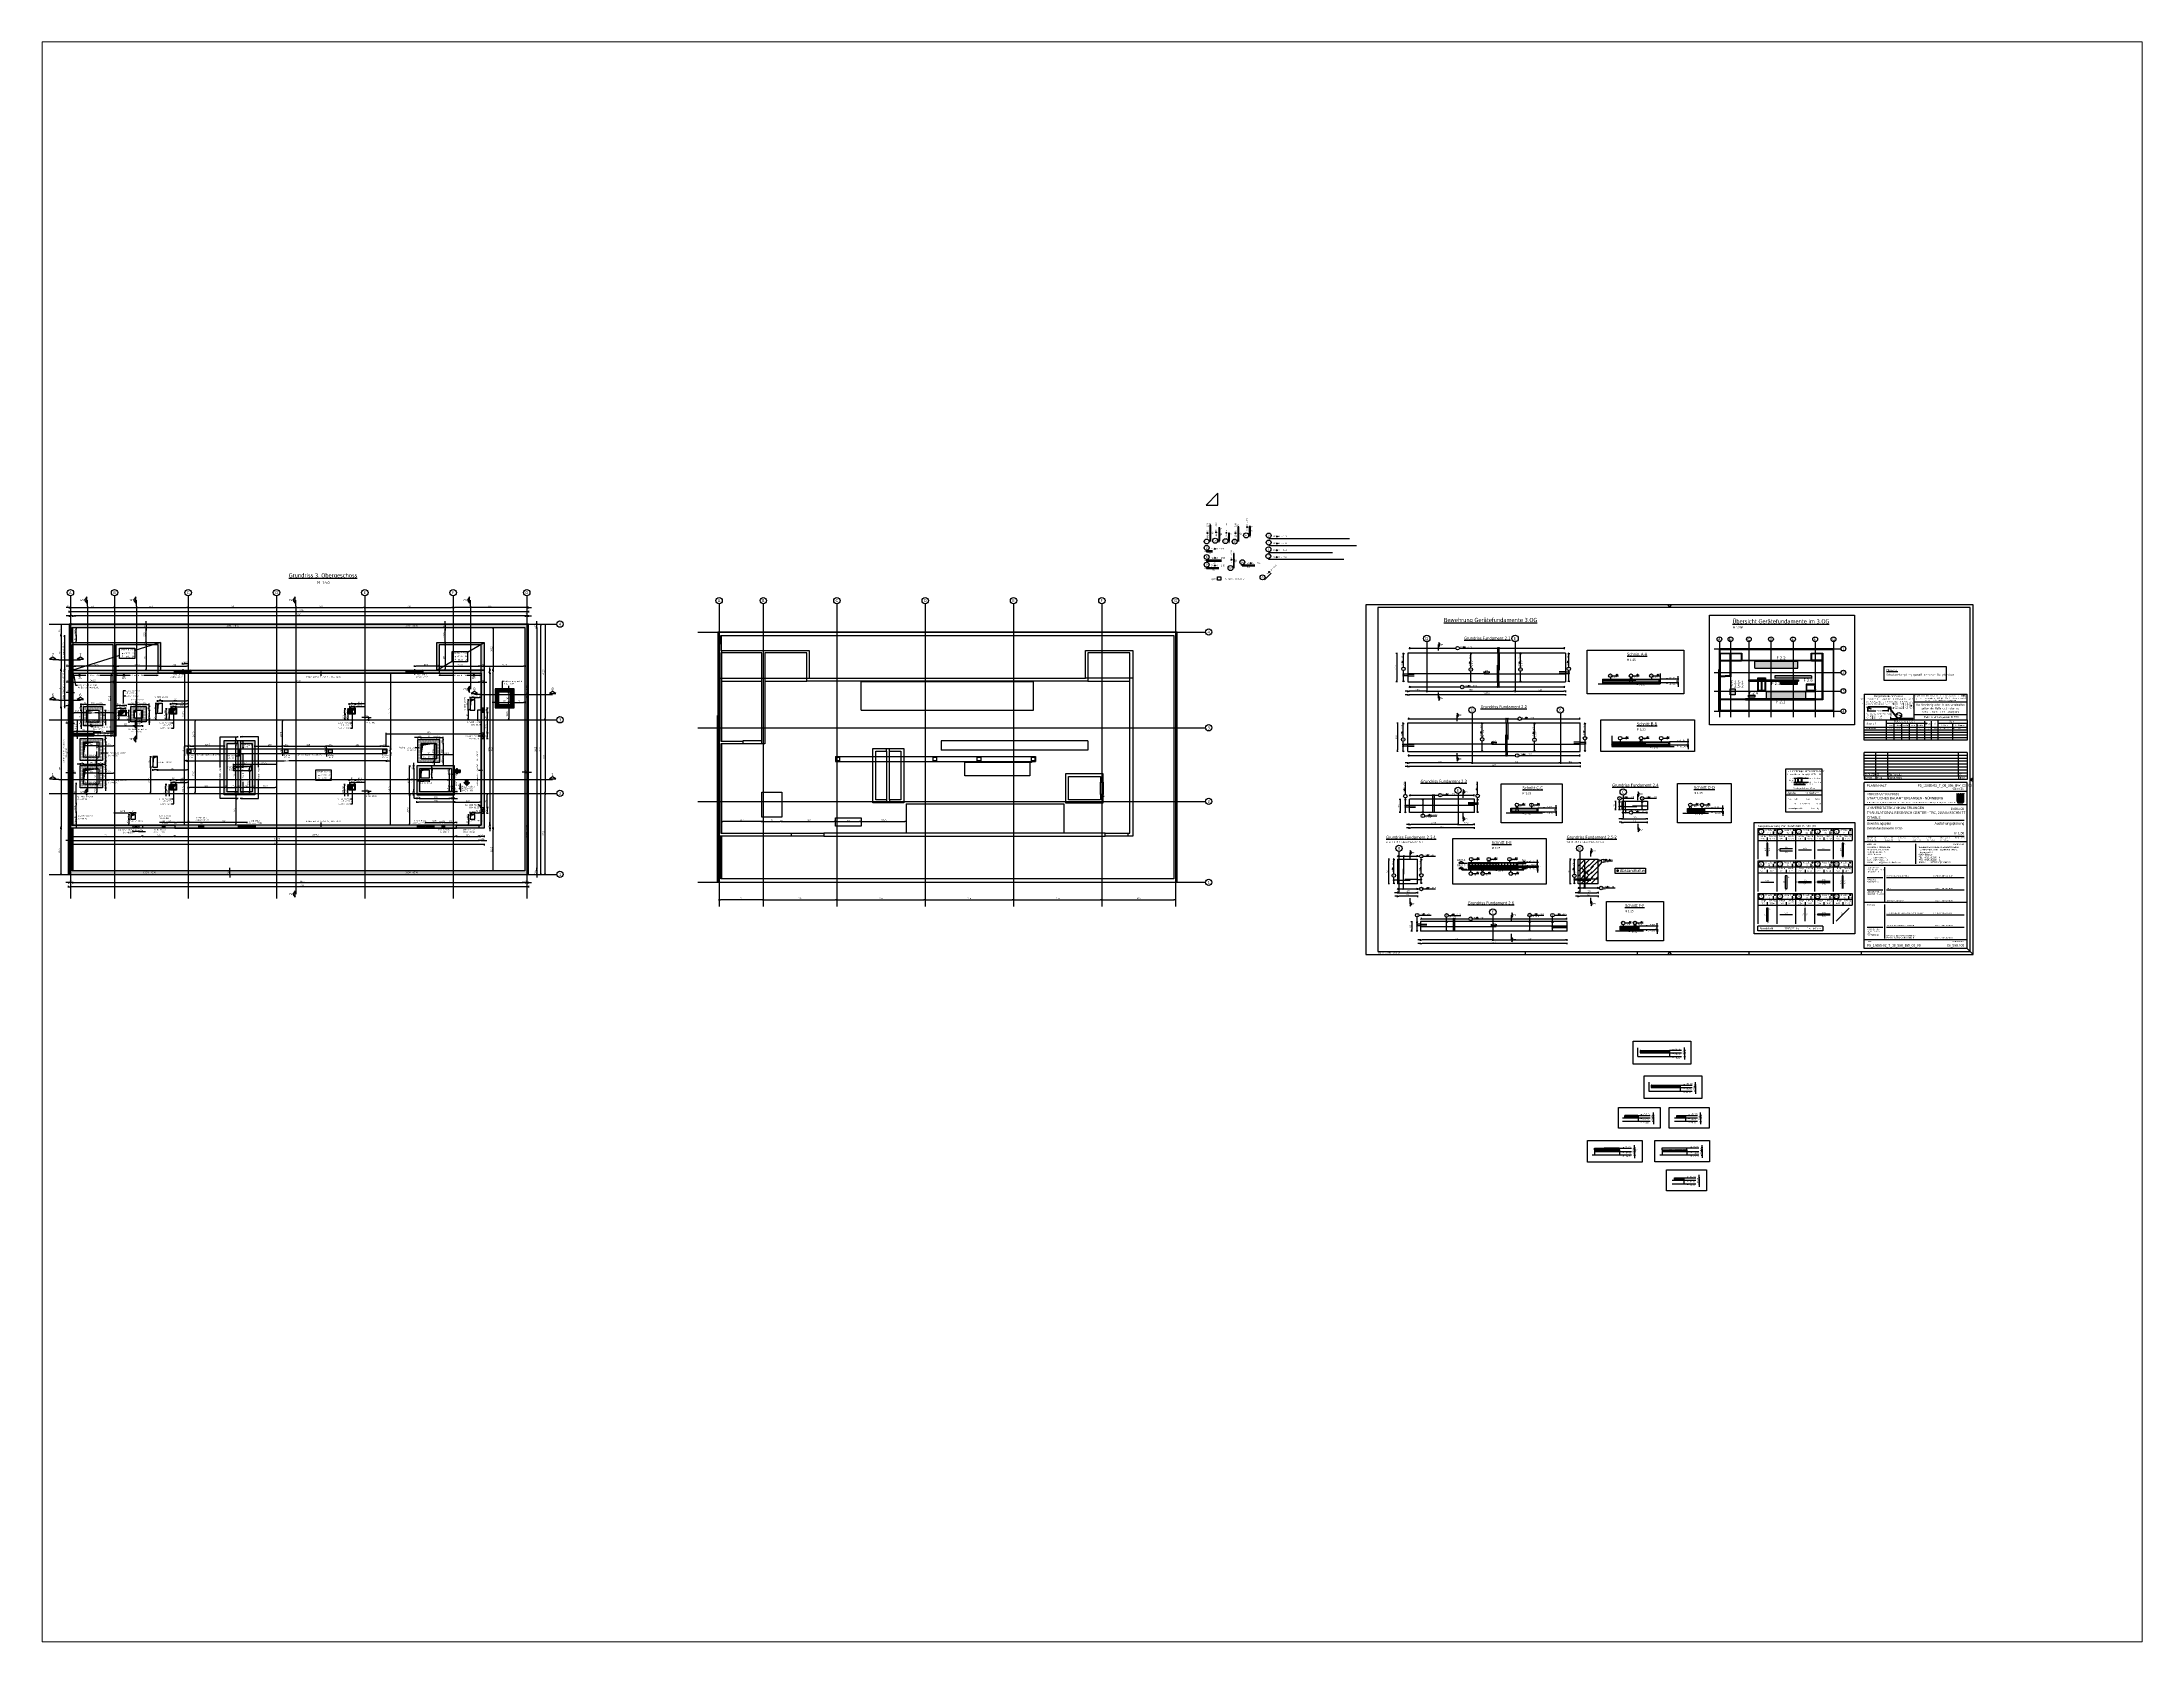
# Paper-space layout 'Layout1' of a CAD drawing. Extents: x 1.05 to 9.45, y 0.8 to 7.2.
# The model-space entities are those that its viewports show. They can reach past a viewport. Long polylines and large blocks are cut down to what shows.
import ezdxf
from ezdxf.enums import TextEntityAlignment as Align

# ---------------------------------------------------------------- set-up
doc = ezdxf.new("R2010")
doc.units = 0
doc.header["$LTSCALE"] = 0.5
doc.header["$MEASUREMENT"] = 0
doc.header["$PDSIZE"] = 0.15
for name, pattern in [('AUSGEZOGEN', [1000.01, 1000, 0.01]), ('DASHDOTSMALL', [1.05, 0.5, -0.25, 0.05, -0.25]), ('DOT', [0.175, 0.05, -0.125]), ('HIDDEN2', [0.187, 0.125, -0.062]), ('PUNKT', [0.175, 0.05, -0.125]), ('STRICHLINIE', [0.75, 0.5, -0.25]), ('STRICHPUNKT2', [0.55, 0.25, -0.125, 0.05, -0.125]), ('VERDECKT', [0.375, 0.25, -0.125])]:
    doc.linetypes.add(name, pattern=pattern)
doc.layers.get('0').update_dxf_attribs({"linetype": 'CONTINUOUS'})
doc.layers.get('Defpoints').update_dxf_attribs({"linetype": 'CONTINUOUS'})
for name, color, linetype in [('40 A Plankopf Text F+T', 7, 'CONTINUOUS'), ('ACHSEN', 7, 'CONTINUOUS'), ('APS', 7, 'CONTINUOUS'), ('Attika DG', 7, 'CONTINUOUS'), ('BET-ANS', 7, 'CONTINUOUS'), ('BETON', 7, 'CONTINUOUS'), ('DD', 7, 'CONTINUOUS'), ('DETAIL', 7, 'CONTINUOUS'), ('DRUEBER', 7, 'CONTINUOUS'), ('grau_dunkel', 7, 'CONTINUOUS'), ('grau_hell', 7, 'CONTINUOUS'), ('grau_mittel', 7, 'CONTINUOUS'), ('HILFE', 7, 'CONTINUOUS'), ('index', 7, 'CONTINUOUS'), ('koten', 7, 'CONTINUOUS'), ('MASSE', 7, 'CONTINUOUS'), ('MAT', 7, 'CONTINUOUS'), ('OBJEKT', 7, 'CONTINUOUS'), ('RAHMEN', 7, 'CONTINUOUS'), ('RND', 7, 'CONTINUOUS'), ('RND_BILD', 7, 'CONTINUOUS'), ('SCHATTEN', 7, 'CONTINUOUS'), ('SCHNITTE', 7, 'CONTINUOUS'), ('SFP_Achsen', 7, 'CONTINUOUS'), ('SFP_Hilfe', 7, 'CONTINUOUS'), ('STAHL', 7, 'CONTINUOUS'), ('STEMPEL', 7, 'CONTINUOUS'), ('TEXT', 7, 'CONTINUOUS'), ('VERDECKT', 7, 'CONTINUOUS'), ('WD', 7, 'CONTINUOUS')]:
    doc.layers.add(name, color=color, linetype=linetype)
doc.layers.add('NOPLOT', color=7, linetype='CONTINUOUS', plot=False)
doc.layers.add('zila_01_rb_02_stb-fertig_05_schraff', color=144, linetype='CONTINUOUS', lineweight=9)
doc.styles.add('ERSTELLTER_STIL_3', font='arial.ttf')
doc.styles.add('ERSTELLTER_STIL_4', font='arialbd.ttf')
doc.styles.add('HELV', font='tahoma.ttf')
doc.styles.add('liste', font='isocp-e.shx')
doc.styles.add('plankopf_ArialN', font='ARIALN.TTF')
doc.styles.add('TXT', font='isocp.shx')
doc.dimstyles.new('DOT_I', dxfattribs={"dimscale": 0.5, "dimtxt": 0.25, "dimasz": 0.25, "dimexe": 0.1, "dimexo": 0.3, "dimgap": 0.1, "dimtad": 1, "dimdec": 3, "dimzin": 3, "dimtxsty": 'TXT', "dimblk": 'DOT', "dimblk1": 'DOT', "dimblk2": 'DOT', "dimsah": 1, "dimcen": 0.1, "dimse1": 1, "dimse2": 1, "dimazin": 0, "dimtfac": 1, "dimtdec": 4, "dimtix": 1, "dimtmove": 2, "dimatfit": 3, "dimldrblk": 'DOT', "dimfxl": 0, "dimtvp": 1, "dimtolj": 1, "dimtzin": 0, "dimarcsym": 0})
pattern_1 = [(0, (-55.08557, 0), (1e-17, 0.0625), []), (90, (-55.08557, 0), (-0.0625, 2e-17), [])]
pattern_2 = [(0, (-55.08557, 0), (0.025, 0.05), [0, -0.05])]
pattern_3 = [(0, (0, -0.67537), (1e-17, 0.0625), []), (90, (0, -0.67537), (-0.0625, 2e-17), [])]
pattern_4 = [(0, (-322.07857, -163.97815), (8e-17, 0.254), [])]

# ---------------------------------------------------------------- blocks, each defined once
blk = doc.blocks.new('Brüstung DG')
at = {"color": 0, "linetype": 'ByBlock', "lineweight": -2}
for p, q in [((0.285, 3.925), (0.35, 3.925)), ((0.35, 3.925), (0.35, 0.3))]:
    blk.add_line(p, q, dxfattribs=at)
for points in [[(0.125, 21.25), (0.05, 21.25), (0.05, 20.285), (0.125, 20.285)], [(0.285, 20.285), (0.35, 20.285), (0.35, 20.95)], [(0.075, 0), (0, 0), (0, 3.925), (0.075, 3.925)]]:
    blk.add_lwpolyline(points, dxfattribs=at)
blk.add_lwpolyline([(0.285, 20.285), (0.285, 20.285), (0.285, 20.285), (0.285, 20.95), (38.75, 20.95), (38.75, 0.3), (0.285, 0.3), (0.285, 3.925), (0.075, 3.925), (0.075, 0), (39.05, 0), (39.05, 21.25), (0.125, 21.25), (0.125, 20.285), (0.125, 20.285), (0.125, 20.285)], close=True, dxfattribs=at)
blk = doc.blocks.new('DG')
at = {"color": 0, "linetype": 'ByBlock', "lineweight": -2}
for p, q in [((0.35, 15.57), (0.35, 8.07)), ((0.35, 7.82), (0.35, 0.25))]:
    blk.add_line(p, q, dxfattribs=at)
for points in [[(0.12, 16.36), (0.05, 16.36), (0.05, 10.25), (0.08, 10.25)], [(0.28, 15.57), (0.28, 8.07), (2.15, 8.07), (2.15, 7.82), (0.28, 7.82), (0.28, 0.25), (6.27, 0.25), (6.27, 0), (0.08, 0), (0.08, 10.25), (0.12, 10.25), (0.12, 16.36), (0.28, 16.36), (0.28, 15.77), (7.8, 15.77), (7.8, 13.4), (31.25, 13.4), (31.25, 15.77), (35.27, 15.77), (35.27, 0), (34.87, 0), (34.87, 0.25), (35.02, 0.25), (35.02, 15.57), (31.45, 15.57), (31.45, 13.15), (7.6, 13.15), (7.6, 15.57), (4.02, 15.57), (4.02, 7.82), (3.77, 7.82), (3.77, 15.57), (0.28, 15.57)], [(0.35, 15.77), (0.35, 16.36), (0.28, 16.36)], [(0.08, 0), (0, 0), (0, 10.25), (0.08, 10.25)], [(13.21, 7.45), (15.82, 7.45), (15.82, 2.82), (13.21, 2.82), (13.21, 7.45)], [(13.46, 7.2), (14.37, 7.2), (14.37, 3.07), (13.46, 3.07), (13.46, 7.2)], [(14.37, 7.45), (14.62, 7.45)], [(14.62, 7.2), (15.57, 7.2), (15.57, 3.07), (14.62, 3.07), (14.62, 7.2)], [(32.77, 5.3), (29.57, 5.3), (29.57, 2.82), (32.77, 2.82), (32.77, 3.53), (32.52, 3.53), (32.52, 3.07), (29.82, 3.07), (29.82, 5.05), (32.52, 5.05), (32.52, 4.58), (32.77, 4.58), (32.77, 5.3)], [(14.62, 2.82), (14.37, 2.82)], [(9.03, 0.25), (9.03, 0), (32.92, 0), (32.92, 0.25), (9.03, 0.25)]]:
    blk.add_lwpolyline(points, dxfattribs=at)
for points in [[(10.08, 6.69), (10.38, 6.69), (10.38, 6.39), (10.08, 6.39)], [(18.32, 6.69), (18.62, 6.69), (18.62, 6.39), (18.32, 6.39)], [(22.07, 6.69), (22.37, 6.69), (22.37, 6.39), (22.07, 6.39)], [(26.67, 6.69), (26.97, 6.69), (26.97, 6.39), (26.67, 6.39)]]:
    blk.add_lwpolyline(points, close=True, dxfattribs=at)
at = {"layer": 'HILFE', "color": 102, "linetype": 'AUSGEZOGEN'}
blk.add_line((0.08, 0), (0, 0), dxfattribs=at)
blk = doc.blocks.new('Aufkantung')
at = {"color": 0, "linetype": 'ByBlock', "lineweight": -2}
for points in [[(-0.1, 10.25), (-0.05, 10.25), (-0.05, 13.4), (35.18, 13.4), (35.18, 0), (-0.1, 0)], [(0.15, 13.15), (34.93, 13.15), (34.93, 0.25), (0.15, 0.25)], [(1.15, 10.32), (2.77, 10.32), (2.77, 8.69), (1.15, 8.69)], [(1.45, 10.02), (2.47, 10.02), (2.47, 8.99), (1.45, 8.99)], [(5.18, 10.32), (6.48, 10.32), (6.48, 9.03), (5.18, 9.03)], [(5.48, 10.03), (6.18, 10.03), (6.18, 9.33), (5.48, 9.33)], [(0.88, 7.62), (2.77, 7.62), (2.77, 5.73), (0.88, 5.73)], [(1.18, 7.32), (2.47, 7.32), (2.47, 6.03), (1.18, 6.03)], [(29.52, 5.59), (31.42, 5.59), (31.42, 7.49), (29.52, 7.49)], [(29.82, 5.89), (31.12, 5.89), (31.12, 7.19), (29.82, 7.19)], [(0.88, 5.33), (2.77, 5.33), (2.77, 3.43), (0.88, 3.43)], [(1.18, 5.03), (2.47, 5.03), (2.47, 3.73), (1.18, 3.73)]]:
    blk.add_lwpolyline(points, close=True, dxfattribs=at)
blk = doc.blocks.new('okrd_o')
at = {"layer": 'koten', "color": 7, "linetype": 'Continuous'}
blk.add_solid([(-0.12, 0.2), (0.12, 0.2), (0, 0)], dxfattribs=at)
at = {"layer": 'koten', "style": 'TXT'}
blk.add_attdef('OKRD', (0.25, 0.1), '', height=0.25, dxfattribs=at)
blk = doc.blocks.new('okrd_u')
at = {"layer": 'koten', "color": 7, "linetype": 'Continuous'}
blk.add_solid([(-0.12, -0.2), (0.12, -0.2), (0, 0)], dxfattribs=at)
at = {"layer": 'koten', "style": 'TXT'}
blk.add_attdef('OKRD', (0.25, -0.35), '', height=0.25, dxfattribs=at)
blk = doc.blocks.new('DOT')
at = {"layer": 'MASSE', "color": 7, "linetype": 'Continuous'}
for p, q in [((0, 0), (-1, 0)), ((0, 0.54), (0, -0.54))]:
    blk.add_line(p, q, dxfattribs=at)
at = {"layer": 'MASSE', "color": 7, "linetype": 'Continuous', "const_width": 0.2}
blk.add_lwpolyline([(-0.1, 0, 1), (0.1, 0, 1)], format="xyb", close=True, dxfattribs=at)
blk = doc.blocks.new('*D188')
at = {"layer": 'Defpoints', "color": 0, "linetype": 'AUSGEZOGEN', "transparency": 16777216}
for p in [(23.8, 55.16), (27.22, 55.16), (27.22, 55.16)]:
    blk.add_point(p, dxfattribs=at)
at = {"layer": 'MASSE', "color": 0, "linetype": 'AUSGEZOGEN', "lineweight": -2, "transparency": 16777216}
blk.add_line((23.92, 55.16), (27.1, 55.16), dxfattribs=at)
at = {"layer": 'MASSE', "color": 0, "linetype": 'AUSGEZOGEN', "lineweight": -2, "transparency": 16777216, "xscale": 0.125, "yscale": 0.125, "zscale": 0.125, "rotation": 180}
blk.add_blockref('DOT', (23.8, 55.16), dxfattribs=at)
at = {"layer": 'MASSE', "color": 0, "linetype": 'AUSGEZOGEN', "lineweight": -2, "transparency": 16777216, "xscale": 0.125, "yscale": 0.125, "zscale": 0.125}
blk.add_blockref('DOT', (27.22, 55.16), dxfattribs=at)
at = {"layer": 'MASSE', "color": 0, "linetype": 'AUSGEZOGEN', "transparency": 16777216, "insert": (25.51, 55.29), "char_height": 0.125, "attachment_point": 5, "style": 'TXT'}
blk.add_mtext('\\A1;342,5', dxfattribs=at)
blk = doc.blocks.new('*D189')
at = {"layer": 'Defpoints', "color": 0, "linetype": 'AUSGEZOGEN', "transparency": 16777216}
for p in [(27.22, 55.16), (27.47, 55.16), (27.47, 55.16)]:
    blk.add_point(p, dxfattribs=at)
at = {"layer": 'MASSE', "color": 0, "linetype": 'AUSGEZOGEN', "lineweight": -2, "transparency": 16777216}
for p, q in [((27.1, 55.16), (26.97, 55.16)), ((27.22, 55.16), (27.47, 55.16)), ((27.6, 55.16), (27.72, 55.16))]:
    blk.add_line(p, q, dxfattribs=at)
at = {"layer": 'MASSE', "color": 0, "linetype": 'AUSGEZOGEN', "lineweight": -2, "transparency": 16777216, "xscale": 0.125, "yscale": 0.125, "zscale": 0.125}
blk.add_blockref('DOT', (27.22, 55.16), dxfattribs=at)
at = {"layer": 'MASSE', "color": 0, "linetype": 'AUSGEZOGEN', "lineweight": -2, "transparency": 16777216, "xscale": 0.125, "yscale": 0.125, "zscale": 0.125, "rotation": 180}
blk.add_blockref('DOT', (27.47, 55.16), dxfattribs=at)
at = {"layer": 'MASSE', "color": 0, "linetype": 'AUSGEZOGEN', "transparency": 16777216, "insert": (27.35, 55.28), "char_height": 0.125, "attachment_point": 5, "style": 'TXT'}
blk.add_mtext('\\A1;25', dxfattribs=at)
blk = doc.blocks.new('*D190')
at = {"layer": 'Defpoints', "color": 0, "linetype": 'AUSGEZOGEN', "transparency": 16777216}
for p in [(27.47, 55.16), (58.47, 55.16), (58.47, 55.16)]:
    blk.add_point(p, dxfattribs=at)
at = {"layer": 'MASSE', "color": 0, "linetype": 'AUSGEZOGEN', "lineweight": -2, "transparency": 16777216}
blk.add_line((27.6, 55.16), (58.35, 55.16), dxfattribs=at)
at = {"layer": 'MASSE', "color": 0, "linetype": 'AUSGEZOGEN', "lineweight": -2, "transparency": 16777216, "xscale": 0.125, "yscale": 0.125, "zscale": 0.125, "rotation": 180}
blk.add_blockref('DOT', (27.47, 55.16), dxfattribs=at)
at = {"layer": 'MASSE', "color": 0, "linetype": 'AUSGEZOGEN', "lineweight": -2, "transparency": 16777216, "xscale": 0.125, "yscale": 0.125, "zscale": 0.125}
blk.add_blockref('DOT', (58.47, 55.16), dxfattribs=at)
at = {"layer": 'MASSE', "color": 0, "linetype": 'AUSGEZOGEN', "transparency": 16777216, "insert": (42.97, 55.28), "char_height": 0.125, "attachment_point": 5, "style": 'TXT'}
blk.add_mtext('\\A1;3100', dxfattribs=at)
blk = doc.blocks.new('*D191')
at = {"layer": 'Defpoints', "color": 0, "linetype": 'AUSGEZOGEN', "transparency": 16777216}
for p in [(58.47, 55.16), (58.72, 55.16), (58.72, 55.16)]:
    blk.add_point(p, dxfattribs=at)
at = {"layer": 'MASSE', "color": 0, "linetype": 'AUSGEZOGEN', "lineweight": -2, "transparency": 16777216}
for p, q in [((58.35, 55.16), (58.22, 55.16)), ((58.47, 55.16), (58.72, 55.16)), ((58.85, 55.16), (58.97, 55.16))]:
    blk.add_line(p, q, dxfattribs=at)
at = {"layer": 'MASSE', "color": 0, "linetype": 'AUSGEZOGEN', "lineweight": -2, "transparency": 16777216, "xscale": 0.125, "yscale": 0.125, "zscale": 0.125}
blk.add_blockref('DOT', (58.47, 55.16), dxfattribs=at)
at = {"layer": 'MASSE', "color": 0, "linetype": 'AUSGEZOGEN', "lineweight": -2, "transparency": 16777216, "xscale": 0.125, "yscale": 0.125, "zscale": 0.125, "rotation": 180}
blk.add_blockref('DOT', (58.72, 55.16), dxfattribs=at)
at = {"layer": 'MASSE', "color": 0, "linetype": 'AUSGEZOGEN', "transparency": 16777216, "insert": (58.6, 55.28), "char_height": 0.125, "attachment_point": 5, "style": 'TXT'}
blk.add_mtext('\\A1;25', dxfattribs=at)
blk = doc.blocks.new('*D192')
at = {"layer": 'Defpoints', "color": 0, "linetype": 'AUSGEZOGEN', "transparency": 16777216}
for p in [(23.5, 61.49), (23.5, 61.49), (23.6, 61.49)]:
    blk.add_point(p, dxfattribs=at)
at = {"layer": 'MASSE', "color": 0, "linetype": 'AUSGEZOGEN', "lineweight": -2, "transparency": 16777216}
for p, q in [((23.37, 61.49), (23.25, 61.49)), ((23.6, 61.49), (23.5, 61.49)), ((23.72, 61.49), (23.85, 61.49))]:
    blk.add_line(p, q, dxfattribs=at)
at = {"layer": 'MASSE', "color": 0, "linetype": 'AUSGEZOGEN', "lineweight": -2, "transparency": 16777216, "xscale": 0.125, "yscale": 0.125, "zscale": 0.125}
blk.add_blockref('DOT', (23.5, 61.49), dxfattribs=at)
at = {"layer": 'MASSE', "color": 0, "linetype": 'AUSGEZOGEN', "lineweight": -2, "transparency": 16777216, "xscale": 0.125, "yscale": 0.125, "zscale": 0.125, "rotation": 180}
blk.add_blockref('DOT', (23.6, 61.49), dxfattribs=at)
at = {"layer": 'MASSE', "color": 0, "linetype": 'AUSGEZOGEN', "transparency": 16777216, "insert": (23.39, 61.61), "char_height": 0.125, "attachment_point": 5, "style": 'TXT'}
blk.add_mtext('\\A1;10', dxfattribs=at)
blk = doc.blocks.new('*D193')
at = {"layer": 'Defpoints', "color": 0, "linetype": 'AUSGEZOGEN', "transparency": 16777216}
for p in [(23.6, 61.49), (27.35, 61.49), (27.35, 61.49)]:
    blk.add_point(p, dxfattribs=at)
at = {"layer": 'MASSE', "color": 0, "linetype": 'AUSGEZOGEN', "lineweight": -2, "transparency": 16777216}
blk.add_line((23.72, 61.49), (27.22, 61.49), dxfattribs=at)
at = {"layer": 'MASSE', "color": 0, "linetype": 'AUSGEZOGEN', "lineweight": -2, "transparency": 16777216, "xscale": 0.125, "yscale": 0.125, "zscale": 0.125, "rotation": 180}
blk.add_blockref('DOT', (23.6, 61.49), dxfattribs=at)
at = {"layer": 'MASSE', "color": 0, "linetype": 'AUSGEZOGEN', "lineweight": -2, "transparency": 16777216, "xscale": 0.125, "yscale": 0.125, "zscale": 0.125}
blk.add_blockref('DOT', (27.35, 61.49), dxfattribs=at)
at = {"layer": 'MASSE', "color": 0, "linetype": 'AUSGEZOGEN', "transparency": 16777216, "insert": (25.47, 61.61), "char_height": 0.125, "attachment_point": 5, "style": 'TXT'}
blk.add_mtext('\\A1;375', dxfattribs=at)
blk = doc.blocks.new('*D235')
at = {"layer": 'Defpoints', "color": 0, "linetype": 'AUSGEZOGEN', "transparency": 16777216}
for p in [(27.35, 61.49), (33.6, 61.49), (33.6, 61.49)]:
    blk.add_point(p, dxfattribs=at)
at = {"layer": 'MASSE', "color": 0, "linetype": 'AUSGEZOGEN', "lineweight": -2, "transparency": 16777216}
blk.add_line((27.47, 61.49), (33.47, 61.49), dxfattribs=at)
at = {"layer": 'MASSE', "color": 0, "linetype": 'AUSGEZOGEN', "lineweight": -2, "transparency": 16777216, "xscale": 0.125, "yscale": 0.125, "zscale": 0.125, "rotation": 180}
blk.add_blockref('DOT', (27.35, 61.49), dxfattribs=at)
at = {"layer": 'MASSE', "color": 0, "linetype": 'AUSGEZOGEN', "lineweight": -2, "transparency": 16777216, "xscale": 0.125, "yscale": 0.125, "zscale": 0.125}
blk.add_blockref('DOT', (33.6, 61.49), dxfattribs=at)
at = {"layer": 'MASSE', "color": 0, "linetype": 'AUSGEZOGEN', "transparency": 16777216, "insert": (30.47, 61.61), "char_height": 0.125, "attachment_point": 5, "style": 'TXT'}
blk.add_mtext('\\A1;625', dxfattribs=at)
blk = doc.blocks.new('*D236')
at = {"layer": 'Defpoints', "color": 0, "linetype": 'AUSGEZOGEN', "transparency": 16777216}
for p in [(33.6, 61.49), (41.1, 61.49), (41.1, 61.49)]:
    blk.add_point(p, dxfattribs=at)
at = {"layer": 'MASSE', "color": 0, "linetype": 'AUSGEZOGEN', "lineweight": -2, "transparency": 16777216}
blk.add_line((33.72, 61.49), (40.97, 61.49), dxfattribs=at)
at = {"layer": 'MASSE', "color": 0, "linetype": 'AUSGEZOGEN', "lineweight": -2, "transparency": 16777216, "xscale": 0.125, "yscale": 0.125, "zscale": 0.125, "rotation": 180}
blk.add_blockref('DOT', (33.6, 61.49), dxfattribs=at)
at = {"layer": 'MASSE', "color": 0, "linetype": 'AUSGEZOGEN', "lineweight": -2, "transparency": 16777216, "xscale": 0.125, "yscale": 0.125, "zscale": 0.125}
blk.add_blockref('DOT', (41.1, 61.49), dxfattribs=at)
at = {"layer": 'MASSE', "color": 0, "linetype": 'AUSGEZOGEN', "transparency": 16777216, "insert": (37.35, 61.61), "char_height": 0.125, "attachment_point": 5, "style": 'TXT'}
blk.add_mtext('\\A1;750', dxfattribs=at)
blk = doc.blocks.new('*D237')
at = {"layer": 'Defpoints', "color": 0, "linetype": 'AUSGEZOGEN', "transparency": 16777216}
for p in [(41.1, 61.49), (48.6, 61.49), (48.6, 61.49)]:
    blk.add_point(p, dxfattribs=at)
at = {"layer": 'MASSE', "color": 0, "linetype": 'AUSGEZOGEN', "lineweight": -2, "transparency": 16777216}
blk.add_line((41.22, 61.49), (48.47, 61.49), dxfattribs=at)
at = {"layer": 'MASSE', "color": 0, "linetype": 'AUSGEZOGEN', "lineweight": -2, "transparency": 16777216, "xscale": 0.125, "yscale": 0.125, "zscale": 0.125, "rotation": 180}
blk.add_blockref('DOT', (41.1, 61.49), dxfattribs=at)
at = {"layer": 'MASSE', "color": 0, "linetype": 'AUSGEZOGEN', "lineweight": -2, "transparency": 16777216, "xscale": 0.125, "yscale": 0.125, "zscale": 0.125}
blk.add_blockref('DOT', (48.6, 61.49), dxfattribs=at)
at = {"layer": 'MASSE', "color": 0, "linetype": 'AUSGEZOGEN', "transparency": 16777216, "insert": (44.85, 61.61), "char_height": 0.125, "attachment_point": 5, "style": 'TXT'}
blk.add_mtext('\\A1;750', dxfattribs=at)
blk = doc.blocks.new('*D238')
at = {"layer": 'Defpoints', "color": 0, "linetype": 'AUSGEZOGEN', "transparency": 16777216}
for p in [(48.6, 61.49), (56.1, 61.49), (56.1, 61.49)]:
    blk.add_point(p, dxfattribs=at)
at = {"layer": 'MASSE', "color": 0, "linetype": 'AUSGEZOGEN', "lineweight": -2, "transparency": 16777216}
blk.add_line((48.72, 61.49), (55.97, 61.49), dxfattribs=at)
at = {"layer": 'MASSE', "color": 0, "linetype": 'AUSGEZOGEN', "lineweight": -2, "transparency": 16777216, "xscale": 0.125, "yscale": 0.125, "zscale": 0.125, "rotation": 180}
blk.add_blockref('DOT', (48.6, 61.49), dxfattribs=at)
at = {"layer": 'MASSE', "color": 0, "linetype": 'AUSGEZOGEN', "lineweight": -2, "transparency": 16777216, "xscale": 0.125, "yscale": 0.125, "zscale": 0.125}
blk.add_blockref('DOT', (56.1, 61.49), dxfattribs=at)
at = {"layer": 'MASSE', "color": 0, "linetype": 'AUSGEZOGEN', "transparency": 16777216, "insert": (52.35, 61.61), "char_height": 0.125, "attachment_point": 5, "style": 'TXT'}
blk.add_mtext('\\A1;750', dxfattribs=at)
blk = doc.blocks.new('*D239')
at = {"layer": 'Defpoints', "color": 0, "linetype": 'AUSGEZOGEN', "transparency": 16777216}
for p in [(27.05, 55.92), (27.05, 55.92), (27.05, 50.59)]:
    blk.add_point(p, dxfattribs=at)
at = {"layer": 'MASSE', "color": 0, "linetype": 'AUSGEZOGEN', "lineweight": -2, "transparency": 16777216}
blk.add_line((27.05, 50.72), (27.05, 55.79), dxfattribs=at)
at = {"layer": 'MASSE', "color": 0, "linetype": 'AUSGEZOGEN', "lineweight": -2, "transparency": 16777216, "xscale": 0.125, "yscale": 0.125, "zscale": 0.125}
for p, rotation in [((27.05, 55.92), 90), ((27.05, 50.59), 270)]:
    blk.add_blockref('DOT', p, dxfattribs=dict(at, rotation=rotation))
at = {"layer": 'MASSE', "color": 0, "linetype": 'AUSGEZOGEN', "transparency": 16777216, "insert": (26.93, 53.78), "char_height": 0.125, "attachment_point": 5, "rotation": 90, "style": 'TXT'}
blk.add_mtext('\\A1;532,5', dxfattribs=at)
blk = doc.blocks.new('*D240')
at = {"layer": 'Defpoints', "color": 0, "linetype": 'AUSGEZOGEN', "transparency": 16777216}
for p in [(23.45, 53.16), (23.45, 53.16), (23.5, 53.16)]:
    blk.add_point(p, dxfattribs=at)
at = {"layer": 'MASSE', "color": 0, "linetype": 'AUSGEZOGEN', "lineweight": -2, "transparency": 16777216}
for p, q in [((23.32, 53.16), (23.2, 53.16)), ((23.5, 53.16), (23.45, 53.16)), ((23.62, 53.16), (23.75, 53.16))]:
    blk.add_line(p, q, dxfattribs=at)
at = {"layer": 'MASSE', "color": 0, "linetype": 'AUSGEZOGEN', "lineweight": -2, "transparency": 16777216, "xscale": 0.125, "yscale": 0.125, "zscale": 0.125}
blk.add_blockref('DOT', (23.45, 53.16), dxfattribs=at)
at = {"layer": 'MASSE', "color": 0, "linetype": 'AUSGEZOGEN', "lineweight": -2, "transparency": 16777216, "xscale": 0.125, "yscale": 0.125, "zscale": 0.125, "rotation": 180}
blk.add_blockref('DOT', (23.5, 53.16), dxfattribs=at)
at = {"layer": 'MASSE', "color": 0, "linetype": 'AUSGEZOGEN', "transparency": 16777216, "insert": (23.38, 53.28), "char_height": 0.125, "attachment_point": 5, "style": 'TXT'}
blk.add_mtext('\\A1;5', dxfattribs=at)
blk = doc.blocks.new('*D241')
at = {"layer": 'Defpoints', "color": 0, "linetype": 'AUSGEZOGEN', "transparency": 16777216}
for p in [(22.8, 56.17), (22.8, 56.17), (22.8, 53.02)]:
    blk.add_point(p, dxfattribs=at)
at = {"layer": 'MASSE', "color": 0, "linetype": 'AUSGEZOGEN', "lineweight": -2, "transparency": 16777216}
blk.add_line((22.8, 53.14), (22.8, 56.04), dxfattribs=at)
at = {"layer": 'MASSE', "color": 0, "linetype": 'AUSGEZOGEN', "lineweight": -2, "transparency": 16777216, "xscale": 0.125, "yscale": 0.125, "zscale": 0.125}
for p, rotation in [((22.8, 56.17), 90), ((22.8, 53.02), 270)]:
    blk.add_blockref('DOT', p, dxfattribs=dict(at, rotation=rotation))
at = {"layer": 'MASSE', "color": 0, "linetype": 'AUSGEZOGEN', "transparency": 16777216, "insert": (22.69, 54.59), "char_height": 0.125, "attachment_point": 5, "rotation": 90, "style": 'TXT'}
blk.add_mtext('\\A1;315', dxfattribs=at)
blk = doc.blocks.new('*D242')
at = {"layer": 'Defpoints', "color": 0, "linetype": 'AUSGEZOGEN', "transparency": 16777216}
for p in [(22.8, 53.02), (22.8, 42.77), (22.8, 42.77)]:
    blk.add_point(p, dxfattribs=at)
at = {"layer": 'MASSE', "color": 0, "linetype": 'AUSGEZOGEN', "lineweight": -2, "transparency": 16777216}
blk.add_line((22.8, 52.89), (22.8, 42.89), dxfattribs=at)
at = {"layer": 'MASSE', "color": 0, "linetype": 'AUSGEZOGEN', "lineweight": -2, "transparency": 16777216, "xscale": 0.125, "yscale": 0.125, "zscale": 0.125}
for p, rotation in [((22.8, 53.02), 90), ((22.8, 42.77), 270)]:
    blk.add_blockref('DOT', p, dxfattribs=dict(at, rotation=rotation))
at = {"layer": 'MASSE', "color": 0, "linetype": 'AUSGEZOGEN', "transparency": 16777216, "insert": (22.69, 47.89), "char_height": 0.125, "attachment_point": 5, "rotation": 90, "style": 'TXT'}
blk.add_mtext('\\A1;1025', dxfattribs=at)
blk = doc.blocks.new('*D243')
at = {"layer": 'Defpoints', "color": 0, "linetype": 'AUSGEZOGEN', "transparency": 16777216}
for p in [(56.37, 42.07), (58.32, 42.07), (58.32, 42.07)]:
    blk.add_point(p, dxfattribs=at)
at = {"layer": 'MASSE', "color": 0, "linetype": 'AUSGEZOGEN', "lineweight": -2, "transparency": 16777216}
blk.add_line((56.5, 42.07), (58.2, 42.07), dxfattribs=at)
at = {"layer": 'MASSE', "color": 0, "linetype": 'AUSGEZOGEN', "lineweight": -2, "transparency": 16777216, "xscale": 0.125, "yscale": 0.125, "zscale": 0.125, "rotation": 180}
blk.add_blockref('DOT', (56.37, 42.07), dxfattribs=at)
at = {"layer": 'MASSE', "color": 0, "linetype": 'AUSGEZOGEN', "lineweight": -2, "transparency": 16777216, "xscale": 0.125, "yscale": 0.125, "zscale": 0.125}
blk.add_blockref('DOT', (58.32, 42.07), dxfattribs=at)
at = {"layer": 'MASSE', "color": 0, "linetype": 'AUSGEZOGEN', "transparency": 16777216, "insert": (57.35, 42.18), "char_height": 0.125, "attachment_point": 5, "style": 'TXT'}
blk.add_mtext('\\A1;195', dxfattribs=at)
blk = doc.blocks.new('*D244')
at = {"layer": 'Defpoints', "color": 0, "linetype": 'AUSGEZOGEN', "transparency": 16777216}
for p in [(23.45, 41.72), (23.45, 41.72), (23.8, 41.72)]:
    blk.add_point(p, dxfattribs=at)
at = {"layer": 'MASSE', "color": 0, "linetype": 'AUSGEZOGEN', "lineweight": -2, "transparency": 16777216}
for p, q in [((23.32, 41.72), (23.2, 41.72)), ((23.8, 41.72), (23.45, 41.72)), ((23.92, 41.72), (24.05, 41.72))]:
    blk.add_line(p, q, dxfattribs=at)
at = {"layer": 'MASSE', "color": 0, "linetype": 'AUSGEZOGEN', "lineweight": -2, "transparency": 16777216, "xscale": 0.125, "yscale": 0.125, "zscale": 0.125}
blk.add_blockref('DOT', (23.45, 41.72), dxfattribs=at)
at = {"layer": 'MASSE', "color": 0, "linetype": 'AUSGEZOGEN', "lineweight": -2, "transparency": 16777216, "xscale": 0.125, "yscale": 0.125, "zscale": 0.125, "rotation": 180}
blk.add_blockref('DOT', (23.8, 41.72), dxfattribs=at)
at = {"layer": 'MASSE', "color": 0, "linetype": 'AUSGEZOGEN', "transparency": 16777216, "insert": (23.62, 41.83), "char_height": 0.125, "attachment_point": 5, "style": 'TXT'}
blk.add_mtext('\\A1;35', dxfattribs=at)
blk = doc.blocks.new('*D245')
at = {"layer": 'Defpoints', "color": 0, "linetype": 'AUSGEZOGEN', "transparency": 16777216}
for p in [(23.8, 41.72), (58.47, 41.72), (58.47, 41.72)]:
    blk.add_point(p, dxfattribs=at)
at = {"layer": 'MASSE', "color": 0, "linetype": 'AUSGEZOGEN', "lineweight": -2, "transparency": 16777216}
blk.add_line((23.92, 41.72), (58.35, 41.72), dxfattribs=at)
at = {"layer": 'MASSE', "color": 0, "linetype": 'AUSGEZOGEN', "lineweight": -2, "transparency": 16777216, "xscale": 0.125, "yscale": 0.125, "zscale": 0.125, "rotation": 180}
blk.add_blockref('DOT', (23.8, 41.72), dxfattribs=at)
at = {"layer": 'MASSE', "color": 0, "linetype": 'AUSGEZOGEN', "lineweight": -2, "transparency": 16777216, "xscale": 0.125, "yscale": 0.125, "zscale": 0.125}
blk.add_blockref('DOT', (58.47, 41.72), dxfattribs=at)
at = {"layer": 'MASSE', "color": 0, "linetype": 'AUSGEZOGEN', "transparency": 16777216, "insert": (41.14, 41.84), "char_height": 0.125, "attachment_point": 5, "style": 'TXT'}
blk.add_mtext('\\A1;3467,5', dxfattribs=at)
blk = doc.blocks.new('*D200')
at = {"layer": 'Defpoints', "color": 0, "linetype": 'AUSGEZOGEN', "transparency": 16777216}
for p in [(58.47, 41.72), (58.72, 41.72), (58.72, 41.72)]:
    blk.add_point(p, dxfattribs=at)
at = {"layer": 'MASSE', "color": 0, "linetype": 'AUSGEZOGEN', "lineweight": -2, "transparency": 16777216}
for p, q in [((58.35, 41.72), (58.22, 41.72)), ((58.47, 41.72), (58.72, 41.72)), ((58.85, 41.72), (58.97, 41.72))]:
    blk.add_line(p, q, dxfattribs=at)
at = {"layer": 'MASSE', "color": 0, "linetype": 'AUSGEZOGEN', "lineweight": -2, "transparency": 16777216, "xscale": 0.125, "yscale": 0.125, "zscale": 0.125}
blk.add_blockref('DOT', (58.47, 41.72), dxfattribs=at)
at = {"layer": 'MASSE', "color": 0, "linetype": 'AUSGEZOGEN', "lineweight": -2, "transparency": 16777216, "xscale": 0.125, "yscale": 0.125, "zscale": 0.125, "rotation": 180}
blk.add_blockref('DOT', (58.72, 41.72), dxfattribs=at)
at = {"layer": 'MASSE', "color": 0, "linetype": 'AUSGEZOGEN', "transparency": 16777216, "insert": (58.6, 41.83), "char_height": 0.125, "attachment_point": 5, "style": 'TXT'}
blk.add_mtext('\\A1;25', dxfattribs=at)
blk = doc.blocks.new('*D201')
at = {"layer": 'Defpoints', "color": 0, "linetype": 'AUSGEZOGEN', "transparency": 16777216}
for p in [(59.22, 56.17), (59.22, 56.17), (59.22, 55.92)]:
    blk.add_point(p, dxfattribs=at)
at = {"layer": 'MASSE', "color": 0, "linetype": 'AUSGEZOGEN', "lineweight": -2, "transparency": 16777216}
for p, q in [((59.22, 56.29), (59.22, 56.42)), ((59.22, 55.92), (59.22, 56.17)), ((59.22, 55.79), (59.22, 55.67))]:
    blk.add_line(p, q, dxfattribs=at)
at = {"layer": 'MASSE', "color": 0, "linetype": 'AUSGEZOGEN', "lineweight": -2, "transparency": 16777216, "xscale": 0.125, "yscale": 0.125, "zscale": 0.125}
for p, rotation in [((59.22, 56.17), 270), ((59.22, 55.92), 90)]:
    blk.add_blockref('DOT', p, dxfattribs=dict(at, rotation=rotation))
at = {"layer": 'MASSE', "color": 0, "linetype": 'AUSGEZOGEN', "transparency": 16777216, "insert": (59.11, 56.04), "char_height": 0.125, "attachment_point": 5, "rotation": 90, "style": 'TXT'}
blk.add_mtext('\\A1;25', dxfattribs=at)
blk = doc.blocks.new('*D202')
at = {"layer": 'Defpoints', "color": 0, "linetype": 'AUSGEZOGEN', "transparency": 16777216}
for p in [(59.22, 55.92), (59.22, 43.02), (59.22, 43.02)]:
    blk.add_point(p, dxfattribs=at)
at = {"layer": 'MASSE', "color": 0, "linetype": 'AUSGEZOGEN', "lineweight": -2, "transparency": 16777216}
blk.add_line((59.22, 55.79), (59.22, 43.14), dxfattribs=at)
at = {"layer": 'MASSE', "color": 0, "linetype": 'AUSGEZOGEN', "lineweight": -2, "transparency": 16777216, "xscale": 0.125, "yscale": 0.125, "zscale": 0.125}
for p, rotation in [((59.22, 55.92), 90), ((59.22, 43.02), 270)]:
    blk.add_blockref('DOT', p, dxfattribs=dict(at, rotation=rotation))
at = {"layer": 'MASSE', "color": 0, "linetype": 'AUSGEZOGEN', "transparency": 16777216, "insert": (59.11, 49.47), "char_height": 0.125, "attachment_point": 5, "rotation": 90, "style": 'TXT'}
blk.add_mtext('\\A1;1290', dxfattribs=at)
blk = doc.blocks.new('*D203')
at = {"layer": 'Defpoints', "color": 0, "linetype": 'AUSGEZOGEN', "transparency": 16777216}
for p in [(59.22, 43.02), (59.22, 42.77), (59.22, 42.77)]:
    blk.add_point(p, dxfattribs=at)
at = {"layer": 'MASSE', "color": 0, "linetype": 'AUSGEZOGEN', "lineweight": -2, "transparency": 16777216}
for p, q in [((59.22, 43.14), (59.22, 43.27)), ((59.22, 43.02), (59.22, 42.77)), ((59.22, 42.64), (59.22, 42.52))]:
    blk.add_line(p, q, dxfattribs=at)
at = {"layer": 'MASSE', "color": 0, "linetype": 'AUSGEZOGEN', "lineweight": -2, "transparency": 16777216, "xscale": 0.125, "yscale": 0.125, "zscale": 0.125}
for p, rotation in [((59.22, 43.02), 270), ((59.22, 42.77), 90)]:
    blk.add_blockref('DOT', p, dxfattribs=dict(at, rotation=rotation))
at = {"layer": 'MASSE', "color": 0, "linetype": 'AUSGEZOGEN', "transparency": 16777216, "insert": (59.11, 42.89), "char_height": 0.125, "attachment_point": 5, "rotation": 90, "style": 'TXT'}
blk.add_mtext('\\A1;25', dxfattribs=at)
blk = doc.blocks.new('*D204')
at = {"layer": 'Defpoints', "color": 0, "linetype": 'AUSGEZOGEN', "transparency": 16777216}
for p in [(59.49, 56.17), (59.49, 56.17), (59.49, 42.77)]:
    blk.add_point(p, dxfattribs=at)
at = {"layer": 'MASSE', "color": 0, "linetype": 'AUSGEZOGEN', "lineweight": -2, "transparency": 16777216}
blk.add_line((59.49, 42.89), (59.49, 56.04), dxfattribs=at)
at = {"layer": 'MASSE', "color": 0, "linetype": 'AUSGEZOGEN', "lineweight": -2, "transparency": 16777216, "xscale": 0.125, "yscale": 0.125, "zscale": 0.125}
for p, rotation in [((59.49, 56.17), 90), ((59.49, 42.77), 270)]:
    blk.add_blockref('DOT', p, dxfattribs=dict(at, rotation=rotation))
at = {"layer": 'MASSE', "color": 0, "linetype": 'AUSGEZOGEN', "transparency": 16777216, "insert": (59.38, 49.47), "char_height": 0.125, "attachment_point": 5, "rotation": 90, "style": 'TXT'}
blk.add_mtext('\\A1;1340', dxfattribs=at)
blk = doc.blocks.new('*D205')
at = {"layer": 'Defpoints', "color": 0, "linetype": 'AUSGEZOGEN', "transparency": 16777216}
for p in [(63.9, 51.97), (63.9, 45.72), (63.9, 45.72)]:
    blk.add_point(p, dxfattribs=at)
at = {"layer": 'MASSE', "color": 0, "linetype": 'AUSGEZOGEN', "lineweight": -2, "transparency": 16777216}
blk.add_line((63.9, 51.84), (63.9, 45.84), dxfattribs=at)
at = {"layer": 'MASSE', "color": 0, "linetype": 'AUSGEZOGEN', "lineweight": -2, "transparency": 16777216, "xscale": 0.125, "yscale": 0.125, "zscale": 0.125}
for p, rotation in [((63.9, 51.97), 90), ((63.9, 45.72), 270)]:
    blk.add_blockref('DOT', p, dxfattribs=dict(at, rotation=rotation))
at = {"layer": 'MASSE', "color": 0, "linetype": 'AUSGEZOGEN', "transparency": 16777216, "insert": (63.79, 48.84), "char_height": 0.125, "attachment_point": 5, "rotation": 90, "style": 'TXT'}
blk.add_mtext('\\A1;625', dxfattribs=at)
blk = doc.blocks.new('*D206')
at = {"layer": 'Defpoints', "color": 0, "linetype": 'AUSGEZOGEN', "transparency": 16777216}
for p in [(33.29, 49.46), (33.29, 49.16), (33.29, 49.16)]:
    blk.add_point(p, dxfattribs=at)
at = {"layer": 'MASSE', "color": 0, "linetype": 'AUSGEZOGEN', "lineweight": -2, "transparency": 16777216}
for p, q in [((33.29, 49.59), (33.29, 49.71)), ((33.29, 49.46), (33.29, 49.16)), ((33.29, 49.04), (33.29, 48.91))]:
    blk.add_line(p, q, dxfattribs=at)
at = {"layer": 'MASSE', "color": 0, "linetype": 'AUSGEZOGEN', "lineweight": -2, "transparency": 16777216, "xscale": 0.125, "yscale": 0.125, "zscale": 0.125}
for p, rotation in [((33.29, 49.46), 270), ((33.29, 49.16), 90)]:
    blk.add_blockref('DOT', p, dxfattribs=dict(at, rotation=rotation))
at = {"layer": 'MASSE', "color": 0, "linetype": 'AUSGEZOGEN', "transparency": 16777216, "insert": (33.18, 49.31), "char_height": 0.125, "attachment_point": 5, "rotation": 90, "style": 'TXT'}
blk.add_mtext('\\A1;30', dxfattribs=at)
blk = doc.blocks.new('*D207')
at = {"layer": 'Defpoints', "color": 0, "linetype": 'AUSGEZOGEN', "transparency": 16777216}
for p in [(33.53, 49.73), (33.53, 49.73), (33.83, 49.73)]:
    blk.add_point(p, dxfattribs=at)
at = {"layer": 'MASSE', "color": 0, "linetype": 'AUSGEZOGEN', "lineweight": -2, "transparency": 16777216}
for p, q in [((33.41, 49.73), (33.28, 49.73)), ((33.83, 49.73), (33.53, 49.73)), ((33.96, 49.73), (34.08, 49.73))]:
    blk.add_line(p, q, dxfattribs=at)
at = {"layer": 'MASSE', "color": 0, "linetype": 'AUSGEZOGEN', "lineweight": -2, "transparency": 16777216, "xscale": 0.125, "yscale": 0.125, "zscale": 0.125}
blk.add_blockref('DOT', (33.53, 49.73), dxfattribs=at)
at = {"layer": 'MASSE', "color": 0, "linetype": 'AUSGEZOGEN', "lineweight": -2, "transparency": 16777216, "xscale": 0.125, "yscale": 0.125, "zscale": 0.125, "rotation": 180}
blk.add_blockref('DOT', (33.83, 49.73), dxfattribs=at)
at = {"layer": 'MASSE', "color": 0, "linetype": 'AUSGEZOGEN', "transparency": 16777216, "insert": (33.68, 49.84), "char_height": 0.125, "attachment_point": 5, "style": 'TXT'}
blk.add_mtext('\\A1;30', dxfattribs=at)
blk = doc.blocks.new('*D208')
at = {"layer": 'Defpoints', "color": 0, "linetype": 'AUSGEZOGEN', "transparency": 16777216}
for p in [(41.77, 49.73), (42.07, 49.73), (42.07, 49.73)]:
    blk.add_point(p, dxfattribs=at)
at = {"layer": 'MASSE', "color": 0, "linetype": 'AUSGEZOGEN', "lineweight": -2, "transparency": 16777216}
for p, q in [((41.65, 49.73), (41.52, 49.73)), ((41.77, 49.73), (42.07, 49.73)), ((42.2, 49.73), (42.32, 49.73))]:
    blk.add_line(p, q, dxfattribs=at)
at = {"layer": 'MASSE', "color": 0, "linetype": 'AUSGEZOGEN', "lineweight": -2, "transparency": 16777216, "xscale": 0.125, "yscale": 0.125, "zscale": 0.125}
blk.add_blockref('DOT', (41.77, 49.73), dxfattribs=at)
at = {"layer": 'MASSE', "color": 0, "linetype": 'AUSGEZOGEN', "lineweight": -2, "transparency": 16777216, "xscale": 0.125, "yscale": 0.125, "zscale": 0.125, "rotation": 180}
blk.add_blockref('DOT', (42.07, 49.73), dxfattribs=at)
at = {"layer": 'MASSE', "color": 0, "linetype": 'AUSGEZOGEN', "transparency": 16777216, "insert": (41.92, 49.84), "char_height": 0.125, "attachment_point": 5, "style": 'TXT'}
blk.add_mtext('\\A1;30', dxfattribs=at)
blk = doc.blocks.new('*D209')
at = {"layer": 'Defpoints', "color": 0, "linetype": 'AUSGEZOGEN', "transparency": 16777216}
for p in [(42.07, 49.73), (45.52, 49.73), (45.52, 49.73)]:
    blk.add_point(p, dxfattribs=at)
at = {"layer": 'MASSE', "color": 0, "linetype": 'AUSGEZOGEN', "lineweight": -2, "transparency": 16777216}
blk.add_line((42.2, 49.73), (45.4, 49.73), dxfattribs=at)
at = {"layer": 'MASSE', "color": 0, "linetype": 'AUSGEZOGEN', "lineweight": -2, "transparency": 16777216, "xscale": 0.125, "yscale": 0.125, "zscale": 0.125, "rotation": 180}
blk.add_blockref('DOT', (42.07, 49.73), dxfattribs=at)
at = {"layer": 'MASSE', "color": 0, "linetype": 'AUSGEZOGEN', "lineweight": -2, "transparency": 16777216, "xscale": 0.125, "yscale": 0.125, "zscale": 0.125}
blk.add_blockref('DOT', (45.52, 49.73), dxfattribs=at)
at = {"layer": 'MASSE', "color": 0, "linetype": 'AUSGEZOGEN', "transparency": 16777216, "insert": (43.8, 49.84), "char_height": 0.125, "attachment_point": 5, "style": 'TXT'}
blk.add_mtext('\\A1;345', dxfattribs=at)
blk = doc.blocks.new('*D210')
at = {"layer": 'Defpoints', "color": 0, "linetype": 'AUSGEZOGEN', "transparency": 16777216}
for p in [(45.52, 49.73), (45.82, 49.73), (45.82, 49.73)]:
    blk.add_point(p, dxfattribs=at)
at = {"layer": 'MASSE', "color": 0, "linetype": 'AUSGEZOGEN', "lineweight": -2, "transparency": 16777216}
for p, q in [((45.4, 49.73), (45.27, 49.73)), ((45.52, 49.73), (45.82, 49.73)), ((45.95, 49.73), (46.07, 49.73))]:
    blk.add_line(p, q, dxfattribs=at)
at = {"layer": 'MASSE', "color": 0, "linetype": 'AUSGEZOGEN', "lineweight": -2, "transparency": 16777216, "xscale": 0.125, "yscale": 0.125, "zscale": 0.125}
blk.add_blockref('DOT', (45.52, 49.73), dxfattribs=at)
at = {"layer": 'MASSE', "color": 0, "linetype": 'AUSGEZOGEN', "lineweight": -2, "transparency": 16777216, "xscale": 0.125, "yscale": 0.125, "zscale": 0.125, "rotation": 180}
blk.add_blockref('DOT', (45.82, 49.73), dxfattribs=at)
at = {"layer": 'MASSE', "color": 0, "linetype": 'AUSGEZOGEN', "transparency": 16777216, "insert": (45.67, 49.84), "char_height": 0.125, "attachment_point": 5, "style": 'TXT'}
blk.add_mtext('\\A1;30', dxfattribs=at)
blk = doc.blocks.new('*D211')
at = {"layer": 'Defpoints', "color": 0, "linetype": 'AUSGEZOGEN', "transparency": 16777216}
for p in [(45.82, 49.73), (50.12, 49.73), (50.12, 49.73)]:
    blk.add_point(p, dxfattribs=at)
at = {"layer": 'MASSE', "color": 0, "linetype": 'AUSGEZOGEN', "lineweight": -2, "transparency": 16777216}
blk.add_line((45.95, 49.73), (50, 49.73), dxfattribs=at)
at = {"layer": 'MASSE', "color": 0, "linetype": 'AUSGEZOGEN', "lineweight": -2, "transparency": 16777216, "xscale": 0.125, "yscale": 0.125, "zscale": 0.125, "rotation": 180}
blk.add_blockref('DOT', (45.82, 49.73), dxfattribs=at)
at = {"layer": 'MASSE', "color": 0, "linetype": 'AUSGEZOGEN', "lineweight": -2, "transparency": 16777216, "xscale": 0.125, "yscale": 0.125, "zscale": 0.125}
blk.add_blockref('DOT', (50.12, 49.73), dxfattribs=at)
at = {"layer": 'MASSE', "color": 0, "linetype": 'AUSGEZOGEN', "transparency": 16777216, "insert": (47.97, 49.84), "char_height": 0.125, "attachment_point": 5, "style": 'TXT'}
blk.add_mtext('\\A1;430', dxfattribs=at)
blk = doc.blocks.new('*D212')
at = {"layer": 'Defpoints', "color": 0, "linetype": 'AUSGEZOGEN', "transparency": 16777216}
for p in [(50.12, 49.73), (50.42, 49.73), (50.42, 49.73)]:
    blk.add_point(p, dxfattribs=at)
at = {"layer": 'MASSE', "color": 0, "linetype": 'AUSGEZOGEN', "lineweight": -2, "transparency": 16777216}
for p, q in [((50, 49.73), (49.87, 49.73)), ((50.12, 49.73), (50.42, 49.73)), ((50.55, 49.73), (50.67, 49.73))]:
    blk.add_line(p, q, dxfattribs=at)
at = {"layer": 'MASSE', "color": 0, "linetype": 'AUSGEZOGEN', "lineweight": -2, "transparency": 16777216, "xscale": 0.125, "yscale": 0.125, "zscale": 0.125}
blk.add_blockref('DOT', (50.12, 49.73), dxfattribs=at)
at = {"layer": 'MASSE', "color": 0, "linetype": 'AUSGEZOGEN', "lineweight": -2, "transparency": 16777216, "xscale": 0.125, "yscale": 0.125, "zscale": 0.125, "rotation": 180}
blk.add_blockref('DOT', (50.42, 49.73), dxfattribs=at)
at = {"layer": 'MASSE', "color": 0, "linetype": 'AUSGEZOGEN', "transparency": 16777216, "insert": (50.27, 49.84), "char_height": 0.125, "attachment_point": 5, "style": 'TXT'}
blk.add_mtext('\\A1;30', dxfattribs=at)
blk = doc.blocks.new('*D213')
at = {"layer": 'Defpoints', "color": 0, "linetype": 'AUSGEZOGEN', "transparency": 16777216}
for p in [(50.42, 50.78), (58.47, 50.78), (58.47, 50.78)]:
    blk.add_point(p, dxfattribs=at)
at = {"layer": 'MASSE', "color": 0, "linetype": 'AUSGEZOGEN', "lineweight": -2, "transparency": 16777216}
blk.add_line((50.55, 50.78), (58.35, 50.78), dxfattribs=at)
at = {"layer": 'MASSE', "color": 0, "linetype": 'AUSGEZOGEN', "lineweight": -2, "transparency": 16777216, "xscale": 0.125, "yscale": 0.125, "zscale": 0.125, "rotation": 180}
blk.add_blockref('DOT', (50.42, 50.78), dxfattribs=at)
at = {"layer": 'MASSE', "color": 0, "linetype": 'AUSGEZOGEN', "lineweight": -2, "transparency": 16777216, "xscale": 0.125, "yscale": 0.125, "zscale": 0.125}
blk.add_blockref('DOT', (58.47, 50.78), dxfattribs=at)
at = {"layer": 'MASSE', "color": 0, "linetype": 'AUSGEZOGEN', "transparency": 16777216, "insert": (54.05, 50.9), "char_height": 0.125, "attachment_point": 5, "style": 'TXT'}
blk.add_mtext('\\A1;805', dxfattribs=at)
blk = doc.blocks.new('*D214')
at = {"layer": 'Defpoints', "color": 0, "linetype": 'AUSGEZOGEN', "transparency": 16777216}
for p in [(33.29, 55.92), (33.29, 49.46), (33.29, 49.46)]:
    blk.add_point(p, dxfattribs=at)
at = {"layer": 'MASSE', "color": 0, "linetype": 'AUSGEZOGEN', "lineweight": -2, "transparency": 16777216}
blk.add_line((33.29, 55.79), (33.29, 49.59), dxfattribs=at)
at = {"layer": 'MASSE', "color": 0, "linetype": 'AUSGEZOGEN', "lineweight": -2, "transparency": 16777216, "xscale": 0.125, "yscale": 0.125, "zscale": 0.125}
for p, rotation in [((33.29, 55.92), 90), ((33.29, 49.46), 270)]:
    blk.add_blockref('DOT', p, dxfattribs=dict(at, rotation=rotation))
at = {"layer": 'MASSE', "color": 0, "linetype": 'AUSGEZOGEN', "transparency": 16777216, "insert": (33.17, 52.47), "char_height": 0.125, "attachment_point": 5, "rotation": 90, "style": 'TXT'}
blk.add_mtext('\\A1;645,5', dxfattribs=at)
blk = doc.blocks.new('*D215')
at = {"layer": 'Defpoints', "color": 0, "linetype": 'AUSGEZOGEN', "transparency": 16777216}
for p in [(33.29, 49.16), (33.29, 49.16), (33.29, 43.02)]:
    blk.add_point(p, dxfattribs=at)
at = {"layer": 'MASSE', "color": 0, "linetype": 'AUSGEZOGEN', "lineweight": -2, "transparency": 16777216}
blk.add_line((33.29, 43.14), (33.29, 49.04), dxfattribs=at)
at = {"layer": 'MASSE', "color": 0, "linetype": 'AUSGEZOGEN', "lineweight": -2, "transparency": 16777216, "xscale": 0.125, "yscale": 0.125, "zscale": 0.125}
for p, rotation in [((33.29, 49.16), 90), ((33.29, 43.02), 270)]:
    blk.add_blockref('DOT', p, dxfattribs=dict(at, rotation=rotation))
at = {"layer": 'MASSE', "color": 0, "linetype": 'AUSGEZOGEN', "transparency": 16777216, "insert": (33.17, 46.09), "char_height": 0.125, "attachment_point": 5, "rotation": 90, "style": 'TXT'}
blk.add_mtext('\\A1;614,5', dxfattribs=at)
blk = doc.blocks.new('*D216')
at = {"layer": 'Defpoints', "color": 0, "linetype": 'AUSGEZOGEN', "transparency": 16777216}
for p in [(41.6, 51.97), (41.6, 51.97), (41.6, 49.46)]:
    blk.add_point(p, dxfattribs=at)
at = {"layer": 'MASSE', "color": 0, "linetype": 'AUSGEZOGEN', "lineweight": -2, "transparency": 16777216}
blk.add_line((41.6, 49.59), (41.6, 51.84), dxfattribs=at)
at = {"layer": 'MASSE', "color": 0, "linetype": 'AUSGEZOGEN', "lineweight": -2, "transparency": 16777216, "xscale": 0.125, "yscale": 0.125, "zscale": 0.125}
for p, rotation in [((41.6, 51.97), 90), ((41.6, 49.46), 270)]:
    blk.add_blockref('DOT', p, dxfattribs=dict(at, rotation=rotation))
at = {"layer": 'MASSE', "color": 0, "linetype": 'AUSGEZOGEN', "transparency": 16777216, "insert": (41.48, 50.72), "char_height": 0.125, "attachment_point": 5, "rotation": 90, "style": 'TXT'}
blk.add_mtext('\\A1;250,5', dxfattribs=at)
blk = doc.blocks.new('*D217')
at = {"layer": 'Defpoints', "color": 0, "linetype": 'AUSGEZOGEN', "transparency": 16777216}
for p in [(41.6, 49.46), (41.6, 49.46), (41.6, 49.16)]:
    blk.add_point(p, dxfattribs=at)
at = {"layer": 'MASSE', "color": 0, "linetype": 'AUSGEZOGEN', "lineweight": -2, "transparency": 16777216}
for p, q in [((41.6, 49.59), (41.6, 49.71)), ((41.6, 49.16), (41.6, 49.46)), ((41.6, 49.04), (41.6, 48.91))]:
    blk.add_line(p, q, dxfattribs=at)
at = {"layer": 'MASSE', "color": 0, "linetype": 'AUSGEZOGEN', "lineweight": -2, "transparency": 16777216, "xscale": 0.125, "yscale": 0.125, "zscale": 0.125}
for p, rotation in [((41.6, 49.46), 270), ((41.6, 49.16), 90)]:
    blk.add_blockref('DOT', p, dxfattribs=dict(at, rotation=rotation))
at = {"layer": 'MASSE', "color": 0, "linetype": 'AUSGEZOGEN', "transparency": 16777216, "insert": (41.49, 49.31), "char_height": 0.125, "attachment_point": 5, "rotation": 90, "style": 'TXT'}
blk.add_mtext('\\A1;30', dxfattribs=at)
blk = doc.blocks.new('*D218')
at = {"layer": 'Defpoints', "color": 0, "linetype": 'AUSGEZOGEN', "transparency": 16777216}
for p in [(45.34, 49.46), (45.34, 49.46), (45.34, 49.16)]:
    blk.add_point(p, dxfattribs=at)
at = {"layer": 'MASSE', "color": 0, "linetype": 'AUSGEZOGEN', "lineweight": -2, "transparency": 16777216}
for p, q in [((45.34, 49.59), (45.34, 49.71)), ((45.34, 49.16), (45.34, 49.46)), ((45.34, 49.04), (45.34, 48.91))]:
    blk.add_line(p, q, dxfattribs=at)
at = {"layer": 'MASSE', "color": 0, "linetype": 'AUSGEZOGEN', "lineweight": -2, "transparency": 16777216, "xscale": 0.125, "yscale": 0.125, "zscale": 0.125}
for p, rotation in [((45.34, 49.46), 270), ((45.34, 49.16), 90)]:
    blk.add_blockref('DOT', p, dxfattribs=dict(at, rotation=rotation))
at = {"layer": 'MASSE', "color": 0, "linetype": 'AUSGEZOGEN', "transparency": 16777216, "insert": (45.23, 49.31), "char_height": 0.125, "attachment_point": 5, "rotation": 90, "style": 'TXT'}
blk.add_mtext('\\A1;30', dxfattribs=at)
blk = doc.blocks.new('*D219')
at = {"layer": 'Defpoints', "color": 0, "linetype": 'AUSGEZOGEN', "transparency": 16777216}
for p in [(50.79, 49.46), (50.79, 49.46), (50.79, 49.16)]:
    blk.add_point(p, dxfattribs=at)
at = {"layer": 'MASSE', "color": 0, "linetype": 'AUSGEZOGEN', "lineweight": -2, "transparency": 16777216}
for p, q in [((50.79, 49.59), (50.79, 49.71)), ((50.79, 49.16), (50.79, 49.46)), ((50.79, 49.04), (50.79, 48.91))]:
    blk.add_line(p, q, dxfattribs=at)
at = {"layer": 'MASSE', "color": 0, "linetype": 'AUSGEZOGEN', "lineweight": -2, "transparency": 16777216, "xscale": 0.125, "yscale": 0.125, "zscale": 0.125}
for p, rotation in [((50.79, 49.46), 270), ((50.79, 49.16), 90)]:
    blk.add_blockref('DOT', p, dxfattribs=dict(at, rotation=rotation))
at = {"layer": 'MASSE', "color": 0, "linetype": 'AUSGEZOGEN', "transparency": 16777216, "insert": (50.68, 49.31), "char_height": 0.125, "attachment_point": 5, "rotation": 90, "style": 'TXT'}
blk.add_mtext('\\A1;30', dxfattribs=at)
blk = doc.blocks.new('*D220')
at = {"layer": 'Defpoints', "color": 0, "linetype": 'AUSGEZOGEN', "transparency": 16777216}
for p in [(50.79, 55.92), (50.79, 49.46), (50.79, 49.46)]:
    blk.add_point(p, dxfattribs=at)
at = {"layer": 'MASSE', "color": 0, "linetype": 'AUSGEZOGEN', "lineweight": -2, "transparency": 16777216}
blk.add_line((50.79, 55.79), (50.79, 49.59), dxfattribs=at)
at = {"layer": 'MASSE', "color": 0, "linetype": 'AUSGEZOGEN', "lineweight": -2, "transparency": 16777216, "xscale": 0.125, "yscale": 0.125, "zscale": 0.125}
for p, rotation in [((50.79, 55.92), 90), ((50.79, 49.46), 270)]:
    blk.add_blockref('DOT', p, dxfattribs=dict(at, rotation=rotation))
at = {"layer": 'MASSE', "color": 0, "linetype": 'AUSGEZOGEN', "transparency": 16777216, "insert": (50.67, 52.69), "char_height": 0.125, "attachment_point": 5, "rotation": 90, "style": 'TXT'}
blk.add_mtext('\\A1;645,5', dxfattribs=at)
blk = doc.blocks.new('*D221')
at = {"layer": 'Defpoints', "color": 0, "linetype": 'AUSGEZOGEN', "transparency": 16777216}
for p in [(50.79, 49.16), (50.79, 49.16), (50.79, 43.02)]:
    blk.add_point(p, dxfattribs=at)
at = {"layer": 'MASSE', "color": 0, "linetype": 'AUSGEZOGEN', "lineweight": -2, "transparency": 16777216}
blk.add_line((50.79, 43.14), (50.79, 49.04), dxfattribs=at)
at = {"layer": 'MASSE', "color": 0, "linetype": 'AUSGEZOGEN', "lineweight": -2, "transparency": 16777216, "xscale": 0.125, "yscale": 0.125, "zscale": 0.125}
for p, rotation in [((50.79, 49.16), 90), ((50.79, 43.02), 270)]:
    blk.add_blockref('DOT', p, dxfattribs=dict(at, rotation=rotation))
at = {"layer": 'MASSE', "color": 0, "linetype": 'AUSGEZOGEN', "transparency": 16777216, "insert": (50.67, 46.09), "char_height": 0.125, "attachment_point": 5, "rotation": 90, "style": 'TXT'}
blk.add_mtext('\\A1;614,5', dxfattribs=at)
blk = doc.blocks.new('*D222')
at = {"layer": 'Defpoints', "color": 0, "linetype": 'AUSGEZOGEN', "transparency": 16777216}
for p in [(34.18, 51.97), (34.18, 51.97), (34.18, 49.51)]:
    blk.add_point(p, dxfattribs=at)
at = {"layer": 'MASSE', "color": 0, "linetype": 'AUSGEZOGEN', "lineweight": -2, "transparency": 16777216}
blk.add_line((34.18, 49.64), (34.18, 51.84), dxfattribs=at)
at = {"layer": 'MASSE', "color": 0, "linetype": 'AUSGEZOGEN', "lineweight": -2, "transparency": 16777216, "xscale": 0.125, "yscale": 0.125, "zscale": 0.125}
for p, rotation in [((34.18, 51.97), 90), ((34.18, 49.51), 270)]:
    blk.add_blockref('DOT', p, dxfattribs=dict(at, rotation=rotation))
at = {"layer": 'MASSE', "color": 0, "linetype": 'AUSGEZOGEN', "transparency": 16777216, "insert": (34.06, 50.74), "char_height": 0.125, "attachment_point": 5, "rotation": 90, "style": 'TXT'}
blk.add_mtext('\\A1;245,5', dxfattribs=at)
blk = doc.blocks.new('*D223')
at = {"layer": 'Defpoints', "color": 0, "linetype": 'AUSGEZOGEN', "transparency": 16777216}
for p in [(34.18, 49.51), (34.18, 49.11), (34.18, 49.11)]:
    blk.add_point(p, dxfattribs=at)
at = {"layer": 'MASSE', "color": 0, "linetype": 'AUSGEZOGEN', "lineweight": -2, "transparency": 16777216}
blk.add_line((34.18, 49.39), (34.18, 49.24), dxfattribs=at)
at = {"layer": 'MASSE', "color": 0, "linetype": 'AUSGEZOGEN', "lineweight": -2, "transparency": 16777216, "xscale": 0.125, "yscale": 0.125, "zscale": 0.125}
for p, rotation in [((34.18, 49.51), 90), ((34.18, 49.11), 270)]:
    blk.add_blockref('DOT', p, dxfattribs=dict(at, rotation=rotation))
at = {"layer": 'MASSE', "color": 0, "linetype": 'AUSGEZOGEN', "transparency": 16777216, "insert": (34.07, 49.31), "char_height": 0.125, "attachment_point": 5, "rotation": 90, "style": 'TXT'}
blk.add_mtext('\\A1;40', dxfattribs=at)
blk = doc.blocks.new('*D224')
at = {"layer": 'Defpoints', "color": 0, "linetype": 'AUSGEZOGEN', "transparency": 16777216}
for p in [(34.18, 49.11), (34.18, 45.72), (34.18, 45.72)]:
    blk.add_point(p, dxfattribs=at)
at = {"layer": 'MASSE', "color": 0, "linetype": 'AUSGEZOGEN', "lineweight": -2, "transparency": 16777216}
blk.add_line((34.18, 48.99), (34.18, 45.84), dxfattribs=at)
at = {"layer": 'MASSE', "color": 0, "linetype": 'AUSGEZOGEN', "lineweight": -2, "transparency": 16777216, "xscale": 0.125, "yscale": 0.125, "zscale": 0.125}
for p, rotation in [((34.18, 49.11), 90), ((34.18, 45.72), 270)]:
    blk.add_blockref('DOT', p, dxfattribs=dict(at, rotation=rotation))
at = {"layer": 'MASSE', "color": 0, "linetype": 'AUSGEZOGEN', "transparency": 16777216, "insert": (34.06, 47.42), "char_height": 0.125, "attachment_point": 5, "rotation": 90, "style": 'TXT'}
blk.add_mtext('\\A1;339,5', dxfattribs=at)
blk = doc.blocks.new('*D225')
at = {"layer": 'Defpoints', "color": 0, "linetype": 'AUSGEZOGEN', "transparency": 16777216}
for p in [(53.02, 44.98), (53.02, 44.98), (56.22, 44.98)]:
    blk.add_point(p, dxfattribs=at)
at = {"layer": 'MASSE', "color": 0, "linetype": 'AUSGEZOGEN', "lineweight": -2, "transparency": 16777216}
blk.add_line((56.1, 44.98), (53.15, 44.98), dxfattribs=at)
at = {"layer": 'MASSE', "color": 0, "linetype": 'AUSGEZOGEN', "lineweight": -2, "transparency": 16777216, "xscale": 0.125, "yscale": 0.125, "zscale": 0.125, "rotation": 180}
blk.add_blockref('DOT', (53.02, 44.98), dxfattribs=at)
at = {"layer": 'MASSE', "color": 0, "linetype": 'AUSGEZOGEN', "lineweight": -2, "transparency": 16777216, "xscale": 0.125, "yscale": 0.125, "zscale": 0.125}
blk.add_blockref('DOT', (56.22, 44.98), dxfattribs=at)
at = {"layer": 'MASSE', "color": 0, "linetype": 'AUSGEZOGEN', "transparency": 16777216, "insert": (54.62, 45.09), "char_height": 0.125, "attachment_point": 5, "style": 'TXT'}
blk.add_mtext('\\A1;320', dxfattribs=at)
blk = doc.blocks.new('*D226')
at = {"layer": 'Defpoints', "color": 0, "linetype": 'AUSGEZOGEN', "transparency": 16777216}
for p in [(56.22, 44.98), (58.47, 44.98), (58.47, 44.98)]:
    blk.add_point(p, dxfattribs=at)
at = {"layer": 'MASSE', "color": 0, "linetype": 'AUSGEZOGEN', "lineweight": -2, "transparency": 16777216}
blk.add_line((56.35, 44.98), (58.35, 44.98), dxfattribs=at)
at = {"layer": 'MASSE', "color": 0, "linetype": 'AUSGEZOGEN', "lineweight": -2, "transparency": 16777216, "xscale": 0.125, "yscale": 0.125, "zscale": 0.125, "rotation": 180}
blk.add_blockref('DOT', (56.22, 44.98), dxfattribs=at)
at = {"layer": 'MASSE', "color": 0, "linetype": 'AUSGEZOGEN', "lineweight": -2, "transparency": 16777216, "xscale": 0.125, "yscale": 0.125, "zscale": 0.125}
blk.add_blockref('DOT', (58.47, 44.98), dxfattribs=at)
at = {"layer": 'MASSE', "color": 0, "linetype": 'AUSGEZOGEN', "transparency": 16777216, "insert": (57.35, 45.09), "char_height": 0.125, "attachment_point": 5, "style": 'TXT'}
blk.add_mtext('\\A1;225', dxfattribs=at)
blk = doc.blocks.new('*D227')
at = {"layer": 'Defpoints', "color": 0, "linetype": 'AUSGEZOGEN', "transparency": 16777216}
for p in [(53.02, 45.29), (53.02, 45.29), (53.27, 45.29)]:
    blk.add_point(p, dxfattribs=at)
at = {"layer": 'MASSE', "color": 0, "linetype": 'AUSGEZOGEN', "lineweight": -2, "transparency": 16777216}
for p, q in [((52.9, 45.29), (52.77, 45.29)), ((53.27, 45.29), (53.02, 45.29)), ((53.4, 45.29), (53.52, 45.29))]:
    blk.add_line(p, q, dxfattribs=at)
at = {"layer": 'MASSE', "color": 0, "linetype": 'AUSGEZOGEN', "lineweight": -2, "transparency": 16777216, "xscale": 0.125, "yscale": 0.125, "zscale": 0.125}
blk.add_blockref('DOT', (53.02, 45.29), dxfattribs=at)
at = {"layer": 'MASSE', "color": 0, "linetype": 'AUSGEZOGEN', "lineweight": -2, "transparency": 16777216, "xscale": 0.125, "yscale": 0.125, "zscale": 0.125, "rotation": 180}
blk.add_blockref('DOT', (53.27, 45.29), dxfattribs=at)
at = {"layer": 'MASSE', "color": 0, "linetype": 'AUSGEZOGEN', "transparency": 16777216, "insert": (53.15, 45.4), "char_height": 0.125, "attachment_point": 5, "style": 'TXT'}
blk.add_mtext('\\A1;25', dxfattribs=at)
blk = doc.blocks.new('*D228')
at = {"layer": 'Defpoints', "color": 0, "linetype": 'AUSGEZOGEN', "transparency": 16777216}
for p in [(53.27, 45.29), (55.97, 45.29), (55.97, 45.29)]:
    blk.add_point(p, dxfattribs=at)
at = {"layer": 'MASSE', "color": 0, "linetype": 'AUSGEZOGEN', "lineweight": -2, "transparency": 16777216}
blk.add_line((53.4, 45.29), (55.85, 45.29), dxfattribs=at)
at = {"layer": 'MASSE', "color": 0, "linetype": 'AUSGEZOGEN', "lineweight": -2, "transparency": 16777216, "xscale": 0.125, "yscale": 0.125, "zscale": 0.125, "rotation": 180}
blk.add_blockref('DOT', (53.27, 45.29), dxfattribs=at)
at = {"layer": 'MASSE', "color": 0, "linetype": 'AUSGEZOGEN', "lineweight": -2, "transparency": 16777216, "xscale": 0.125, "yscale": 0.125, "zscale": 0.125}
blk.add_blockref('DOT', (55.97, 45.29), dxfattribs=at)
at = {"layer": 'MASSE', "color": 0, "linetype": 'AUSGEZOGEN', "transparency": 16777216, "insert": (54.62, 45.4), "char_height": 0.125, "attachment_point": 5, "style": 'TXT'}
blk.add_mtext('\\A1;270', dxfattribs=at)
blk = doc.blocks.new('*D229')
at = {"layer": 'Defpoints', "color": 0, "linetype": 'AUSGEZOGEN', "transparency": 16777216}
for p in [(55.97, 45.29), (56.22, 45.29), (56.22, 45.29)]:
    blk.add_point(p, dxfattribs=at)
at = {"layer": 'MASSE', "color": 0, "linetype": 'AUSGEZOGEN', "lineweight": -2, "transparency": 16777216}
for p, q in [((55.85, 45.29), (55.72, 45.29)), ((55.97, 45.29), (56.22, 45.29)), ((56.35, 45.29), (56.47, 45.29))]:
    blk.add_line(p, q, dxfattribs=at)
at = {"layer": 'MASSE', "color": 0, "linetype": 'AUSGEZOGEN', "lineweight": -2, "transparency": 16777216, "xscale": 0.125, "yscale": 0.125, "zscale": 0.125}
blk.add_blockref('DOT', (55.97, 45.29), dxfattribs=at)
at = {"layer": 'MASSE', "color": 0, "linetype": 'AUSGEZOGEN', "lineweight": -2, "transparency": 16777216, "xscale": 0.125, "yscale": 0.125, "zscale": 0.125, "rotation": 180}
blk.add_blockref('DOT', (56.22, 45.29), dxfattribs=at)
at = {"layer": 'MASSE', "color": 0, "linetype": 'AUSGEZOGEN', "transparency": 16777216, "insert": (56.1, 45.4), "char_height": 0.125, "attachment_point": 5, "style": 'TXT'}
blk.add_mtext('\\A1;25', dxfattribs=at)
blk = doc.blocks.new('*D230')
at = {"layer": 'Defpoints', "color": 0, "linetype": 'AUSGEZOGEN', "transparency": 16777216}
for p in [(52.75, 48.07), (52.75, 48.07), (52.75, 47.82)]:
    blk.add_point(p, dxfattribs=at)
at = {"layer": 'MASSE', "color": 0, "linetype": 'AUSGEZOGEN', "lineweight": -2, "transparency": 16777216}
for p, q in [((52.75, 48.19), (52.75, 48.32)), ((52.75, 47.82), (52.75, 48.07)), ((52.75, 47.69), (52.75, 47.57))]:
    blk.add_line(p, q, dxfattribs=at)
at = {"layer": 'MASSE', "color": 0, "linetype": 'AUSGEZOGEN', "lineweight": -2, "transparency": 16777216, "xscale": 0.125, "yscale": 0.125, "zscale": 0.125}
for p, rotation in [((52.75, 48.07), 270), ((52.75, 47.82), 90)]:
    blk.add_blockref('DOT', p, dxfattribs=dict(at, rotation=rotation))
at = {"layer": 'MASSE', "color": 0, "linetype": 'AUSGEZOGEN', "transparency": 16777216, "insert": (52.63, 47.94), "char_height": 0.125, "attachment_point": 5, "rotation": 90, "style": 'TXT'}
blk.add_mtext('\\A1;25', dxfattribs=at)
blk = doc.blocks.new('*D231')
at = {"layer": 'Defpoints', "color": 0, "linetype": 'AUSGEZOGEN', "transparency": 16777216}
for p in [(52.75, 47.82), (52.75, 45.84), (52.75, 45.84)]:
    blk.add_point(p, dxfattribs=at)
at = {"layer": 'MASSE', "color": 0, "linetype": 'AUSGEZOGEN', "lineweight": -2, "transparency": 16777216}
blk.add_line((52.75, 47.69), (52.75, 45.97), dxfattribs=at)
at = {"layer": 'MASSE', "color": 0, "linetype": 'AUSGEZOGEN', "lineweight": -2, "transparency": 16777216, "xscale": 0.125, "yscale": 0.125, "zscale": 0.125}
for p, rotation in [((52.75, 47.82), 90), ((52.75, 45.84), 270)]:
    blk.add_blockref('DOT', p, dxfattribs=dict(at, rotation=rotation))
at = {"layer": 'MASSE', "color": 0, "linetype": 'AUSGEZOGEN', "transparency": 16777216, "insert": (52.62, 46.83), "char_height": 0.125, "attachment_point": 5, "rotation": 90, "style": 'TXT'}
blk.add_mtext('\\A1;197,5', dxfattribs=at)
blk = doc.blocks.new('*D232')
at = {"layer": 'Defpoints', "color": 0, "linetype": 'AUSGEZOGEN', "transparency": 16777216}
for p in [(52.75, 45.84), (52.75, 45.59), (52.75, 45.59)]:
    blk.add_point(p, dxfattribs=at)
at = {"layer": 'MASSE', "color": 0, "linetype": 'AUSGEZOGEN', "lineweight": -2, "transparency": 16777216}
for p, q in [((52.75, 45.97), (52.75, 46.09)), ((52.75, 45.84), (52.75, 45.59)), ((52.75, 45.47), (52.75, 45.34))]:
    blk.add_line(p, q, dxfattribs=at)
at = {"layer": 'MASSE', "color": 0, "linetype": 'AUSGEZOGEN', "lineweight": -2, "transparency": 16777216, "xscale": 0.125, "yscale": 0.125, "zscale": 0.125}
for p, rotation in [((52.75, 45.84), 270), ((52.75, 45.59), 90)]:
    blk.add_blockref('DOT', p, dxfattribs=dict(at, rotation=rotation))
at = {"layer": 'MASSE', "color": 0, "linetype": 'AUSGEZOGEN', "transparency": 16777216, "insert": (52.63, 45.72), "char_height": 0.125, "attachment_point": 5, "rotation": 90, "style": 'TXT'}
blk.add_mtext('\\A1;25', dxfattribs=at)
blk = doc.blocks.new('*D246')
at = {"layer": 'Defpoints', "color": 0, "linetype": 'AUSGEZOGEN', "transparency": 16777216}
for p in [(52.4, 48.07), (52.4, 48.07), (52.4, 45.59)]:
    blk.add_point(p, dxfattribs=at)
at = {"layer": 'MASSE', "color": 0, "linetype": 'AUSGEZOGEN', "lineweight": -2, "transparency": 16777216}
blk.add_line((52.4, 45.72), (52.4, 47.94), dxfattribs=at)
at = {"layer": 'MASSE', "color": 0, "linetype": 'AUSGEZOGEN', "lineweight": -2, "transparency": 16777216, "xscale": 0.125, "yscale": 0.125, "zscale": 0.125}
for p, rotation in [((52.4, 48.07), 90), ((52.4, 45.59), 270)]:
    blk.add_blockref('DOT', p, dxfattribs=dict(at, rotation=rotation))
at = {"layer": 'MASSE', "color": 0, "linetype": 'AUSGEZOGEN', "transparency": 16777216, "insert": (52.27, 46.83), "char_height": 0.125, "attachment_point": 5, "rotation": 90, "style": 'TXT'}
blk.add_mtext('\\A1;247,5', dxfattribs=at)
blk = doc.blocks.new('*D247')
at = {"layer": 'Defpoints', "color": 0, "linetype": 'AUSGEZOGEN', "transparency": 16777216}
for p in [(52.4, 45.59), (52.4, 43.02), (52.4, 43.02)]:
    blk.add_point(p, dxfattribs=at)
at = {"layer": 'MASSE', "color": 0, "linetype": 'AUSGEZOGEN', "lineweight": -2, "transparency": 16777216}
blk.add_line((52.4, 45.47), (52.4, 43.14), dxfattribs=at)
at = {"layer": 'MASSE', "color": 0, "linetype": 'AUSGEZOGEN', "lineweight": -2, "transparency": 16777216, "xscale": 0.125, "yscale": 0.125, "zscale": 0.125}
for p, rotation in [((52.4, 45.59), 90), ((52.4, 43.02), 270)]:
    blk.add_blockref('DOT', p, dxfattribs=dict(at, rotation=rotation))
at = {"layer": 'MASSE', "color": 0, "linetype": 'AUSGEZOGEN', "transparency": 16777216, "insert": (52.27, 44.31), "char_height": 0.125, "attachment_point": 5, "rotation": 90, "style": 'TXT'}
blk.add_mtext('\\A1;257,5', dxfattribs=at)
blk = doc.blocks.new('*D248')
at = {"layer": 'Defpoints', "color": 0, "linetype": 'AUSGEZOGEN', "transparency": 16777216}
for p in [(55.77, 47.82), (55.77, 47.82), (55.77, 47.35)]:
    blk.add_point(p, dxfattribs=at)
at = {"layer": 'MASSE', "color": 0, "linetype": 'AUSGEZOGEN', "lineweight": -2, "transparency": 16777216}
blk.add_line((55.77, 47.48), (55.77, 47.69), dxfattribs=at)
at = {"layer": 'MASSE', "color": 0, "linetype": 'AUSGEZOGEN', "lineweight": -2, "transparency": 16777216, "xscale": 0.125, "yscale": 0.125, "zscale": 0.125}
for p, rotation in [((55.77, 47.82), 90), ((55.77, 47.35), 270)]:
    blk.add_blockref('DOT', p, dxfattribs=dict(at, rotation=rotation))
at = {"layer": 'MASSE', "color": 0, "linetype": 'AUSGEZOGEN', "transparency": 16777216, "insert": (55.65, 47.59), "char_height": 0.125, "attachment_point": 5, "rotation": 90, "style": 'TXT'}
blk.add_mtext('\\A1;46,5', dxfattribs=at)
blk = doc.blocks.new('*D249')
at = {"layer": 'Defpoints', "color": 0, "linetype": 'AUSGEZOGEN', "transparency": 16777216}
for p in [(55.77, 47.35), (55.77, 46.3), (55.77, 46.3)]:
    blk.add_point(p, dxfattribs=at)
at = {"layer": 'MASSE', "color": 0, "linetype": 'AUSGEZOGEN', "lineweight": -2, "transparency": 16777216}
blk.add_line((55.77, 47.23), (55.77, 46.43), dxfattribs=at)
at = {"layer": 'MASSE', "color": 0, "linetype": 'AUSGEZOGEN', "lineweight": -2, "transparency": 16777216, "xscale": 0.125, "yscale": 0.125, "zscale": 0.125}
for p, rotation in [((55.77, 47.35), 90), ((55.77, 46.3), 270)]:
    blk.add_blockref('DOT', p, dxfattribs=dict(at, rotation=rotation))
at = {"layer": 'MASSE', "color": 0, "linetype": 'AUSGEZOGEN', "transparency": 16777216, "insert": (55.65, 46.83), "char_height": 0.125, "attachment_point": 5, "rotation": 90, "style": 'TXT'}
blk.add_mtext('\\A1;105', dxfattribs=at)
blk = doc.blocks.new('*D250')
at = {"layer": 'Defpoints', "color": 0, "linetype": 'AUSGEZOGEN', "transparency": 16777216}
for p in [(55.77, 46.3), (55.77, 45.84), (55.77, 45.84)]:
    blk.add_point(p, dxfattribs=at)
at = {"layer": 'MASSE', "color": 0, "linetype": 'AUSGEZOGEN', "lineweight": -2, "transparency": 16777216}
blk.add_line((55.77, 46.18), (55.77, 45.97), dxfattribs=at)
at = {"layer": 'MASSE', "color": 0, "linetype": 'AUSGEZOGEN', "lineweight": -2, "transparency": 16777216, "xscale": 0.125, "yscale": 0.125, "zscale": 0.125}
for p, rotation in [((55.77, 46.3), 90), ((55.77, 45.84), 270)]:
    blk.add_blockref('DOT', p, dxfattribs=dict(at, rotation=rotation))
at = {"layer": 'MASSE', "color": 0, "linetype": 'AUSGEZOGEN', "transparency": 16777216, "insert": (55.65, 46.07), "char_height": 0.125, "attachment_point": 5, "rotation": 90, "style": 'TXT'}
blk.add_mtext('\\A1;46', dxfattribs=at)
blk = doc.blocks.new('*D251')
at = {"layer": 'Defpoints', "color": 0, "linetype": 'AUSGEZOGEN', "transparency": 16777216}
for p in [(45.34, 49.51), (45.34, 49.46), (45.34, 49.46)]:
    blk.add_point(p, dxfattribs=at)
at = {"layer": 'MASSE', "color": 0, "linetype": 'AUSGEZOGEN', "lineweight": -2, "transparency": 16777216}
for p, q in [((45.34, 49.64), (45.34, 49.76)), ((45.34, 49.51), (45.34, 49.46)), ((45.34, 49.34), (45.34, 49.21))]:
    blk.add_line(p, q, dxfattribs=at)
at = {"layer": 'MASSE', "color": 0, "linetype": 'AUSGEZOGEN', "lineweight": -2, "transparency": 16777216, "xscale": 0.125, "yscale": 0.125, "zscale": 0.125}
for p, rotation in [((45.34, 49.51), 270), ((45.34, 49.46), 90)]:
    blk.add_blockref('DOT', p, dxfattribs=dict(at, rotation=rotation))
at = {"layer": 'MASSE', "color": 0, "linetype": 'AUSGEZOGEN', "transparency": 16777216, "insert": (45.23, 49.61), "char_height": 0.125, "attachment_point": 5, "rotation": 90, "style": 'TXT'}
blk.add_mtext('\\A1;5', dxfattribs=at)
blk = doc.blocks.new('*D252')
at = {"layer": 'Defpoints', "color": 0, "linetype": 'AUSGEZOGEN', "transparency": 16777216}
for p in [(45.34, 49.16), (45.34, 49.16), (45.34, 49.11)]:
    blk.add_point(p, dxfattribs=at)
at = {"layer": 'MASSE', "color": 0, "linetype": 'AUSGEZOGEN', "lineweight": -2, "transparency": 16777216}
for p, q in [((45.34, 49.29), (45.34, 49.41)), ((45.34, 49.11), (45.34, 49.16)), ((45.34, 48.99), (45.34, 48.86))]:
    blk.add_line(p, q, dxfattribs=at)
at = {"layer": 'MASSE', "color": 0, "linetype": 'AUSGEZOGEN', "lineweight": -2, "transparency": 16777216, "xscale": 0.125, "yscale": 0.125, "zscale": 0.125}
for p, rotation in [((45.34, 49.16), 270), ((45.34, 49.11), 90)]:
    blk.add_blockref('DOT', p, dxfattribs=dict(at, rotation=rotation))
at = {"layer": 'MASSE', "color": 0, "linetype": 'AUSGEZOGEN', "transparency": 16777216, "insert": (45.23, 49.04), "char_height": 0.125, "attachment_point": 5, "rotation": 90, "style": 'TXT'}
blk.add_mtext('\\A1;5', dxfattribs=at)
blk = doc.blocks.new('SCHN-1')
at = {"layer": 'SCHNITTE', "color": 5, "linetype": 'Continuous'}
blk.add_lwpolyline([(0.54, 0.13), (0, 0.49), (-0.54, 0.13)], close=True, dxfattribs=at)
at = {"layer": 'SCHNITTE', "color": 6, "linetype": 'Continuous', "style": 'HELV'}
blk.add_attdef('SCHN-1', text='', height=0.5, dxfattribs=at).set_placement((0, 0.64), align=Align.CENTER)
blk = doc.blocks.new('*D233')
at = {"layer": 'Defpoints', "color": 0, "linetype": 'AUSGEZOGEN', "transparency": 16777216}
for p in [(23.45, 51.67), (23.45, 51.67), (23.7, 51.67)]:
    blk.add_point(p, dxfattribs=at)
at = {"layer": 'MASSE', "color": 0, "linetype": 'AUSGEZOGEN', "lineweight": -2, "transparency": 16777216}
for p, q in [((23.32, 51.67), (23.2, 51.67)), ((23.7, 51.67), (23.45, 51.67)), ((23.82, 51.67), (23.95, 51.67))]:
    blk.add_line(p, q, dxfattribs=at)
at = {"layer": 'MASSE', "color": 0, "linetype": 'AUSGEZOGEN', "lineweight": -2, "transparency": 16777216, "xscale": 0.125, "yscale": 0.125, "zscale": 0.125}
blk.add_blockref('DOT', (23.45, 51.67), dxfattribs=at)
at = {"layer": 'MASSE', "color": 0, "linetype": 'AUSGEZOGEN', "lineweight": -2, "transparency": 16777216, "xscale": 0.125, "yscale": 0.125, "zscale": 0.125, "rotation": 180}
blk.add_blockref('DOT', (23.7, 51.67), dxfattribs=at)
at = {"layer": 'MASSE', "color": 0, "linetype": 'AUSGEZOGEN', "transparency": 16777216, "insert": (23.32, 51.78), "char_height": 0.125, "attachment_point": 5, "style": 'TXT'}
blk.add_mtext('\\A1;25', dxfattribs=at)
blk = doc.blocks.new('*D234')
at = {"layer": 'Defpoints', "color": 0, "linetype": 'AUSGEZOGEN', "transparency": 16777216}
for p in [(23.5, 54.29), (23.5, 54.29), (23.7, 54.29)]:
    blk.add_point(p, dxfattribs=at)
at = {"layer": 'MASSE', "color": 0, "linetype": 'AUSGEZOGEN', "lineweight": -2, "transparency": 16777216}
for p, q in [((23.37, 54.29), (23.25, 54.29)), ((23.7, 54.29), (23.5, 54.29)), ((23.82, 54.29), (23.95, 54.29))]:
    blk.add_line(p, q, dxfattribs=at)
at = {"layer": 'MASSE', "color": 0, "linetype": 'AUSGEZOGEN', "lineweight": -2, "transparency": 16777216, "xscale": 0.125, "yscale": 0.125, "zscale": 0.125}
blk.add_blockref('DOT', (23.5, 54.29), dxfattribs=at)
at = {"layer": 'MASSE', "color": 0, "linetype": 'AUSGEZOGEN', "lineweight": -2, "transparency": 16777216, "xscale": 0.125, "yscale": 0.125, "zscale": 0.125, "rotation": 180}
blk.add_blockref('DOT', (23.7, 54.29), dxfattribs=at)
at = {"layer": 'MASSE', "color": 0, "linetype": 'AUSGEZOGEN', "transparency": 16777216, "insert": (23.37, 54.4), "char_height": 0.125, "attachment_point": 5, "style": 'TXT'}
blk.add_mtext('\\A1;20', dxfattribs=at)
blk = doc.blocks.new('*D263')
at = {"layer": 'Defpoints', "color": 0, "linetype": 'AUSGEZOGEN', "transparency": 16777216}
for p in [(23.45, 38.14), (23.45, 38.14), (23.8, 38.14)]:
    blk.add_point(p, dxfattribs=at)
at = {"layer": 'MASSE', "color": 0, "linetype": 'AUSGEZOGEN', "lineweight": -2, "transparency": 16777216}
for p, q in [((23.32, 38.14), (23.2, 38.14)), ((23.8, 38.14), (23.45, 38.14)), ((23.92, 38.14), (24.05, 38.14))]:
    blk.add_line(p, q, dxfattribs=at)
at = {"layer": 'MASSE', "color": 0, "linetype": 'AUSGEZOGEN', "lineweight": -2, "transparency": 16777216, "xscale": 0.125, "yscale": 0.125, "zscale": 0.125}
blk.add_blockref('DOT', (23.45, 38.14), dxfattribs=at)
at = {"layer": 'MASSE', "color": 0, "linetype": 'AUSGEZOGEN', "lineweight": -2, "transparency": 16777216, "xscale": 0.125, "yscale": 0.125, "zscale": 0.125, "rotation": 180}
blk.add_blockref('DOT', (23.8, 38.14), dxfattribs=at)
at = {"layer": 'MASSE', "color": 0, "linetype": 'AUSGEZOGEN', "transparency": 16777216, "insert": (23.62, 38.26), "char_height": 0.125, "attachment_point": 5, "style": 'TXT'}
blk.add_mtext('\\A1;35', dxfattribs=at)
blk = doc.blocks.new('*D264')
at = {"layer": 'Defpoints', "color": 0, "linetype": 'AUSGEZOGEN', "transparency": 16777216}
for p in [(23.8, 38.14), (62.2, 38.14), (62.2, 38.14)]:
    blk.add_point(p, dxfattribs=at)
at = {"layer": 'MASSE', "color": 0, "linetype": 'AUSGEZOGEN', "lineweight": -2, "transparency": 16777216}
blk.add_line((23.92, 38.14), (62.07, 38.14), dxfattribs=at)
at = {"layer": 'MASSE', "color": 0, "linetype": 'AUSGEZOGEN', "lineweight": -2, "transparency": 16777216, "xscale": 0.125, "yscale": 0.125, "zscale": 0.125, "rotation": 180}
blk.add_blockref('DOT', (23.8, 38.14), dxfattribs=at)
at = {"layer": 'MASSE', "color": 0, "linetype": 'AUSGEZOGEN', "lineweight": -2, "transparency": 16777216, "xscale": 0.125, "yscale": 0.125, "zscale": 0.125}
blk.add_blockref('DOT', (62.2, 38.14), dxfattribs=at)
at = {"layer": 'MASSE', "color": 0, "linetype": 'AUSGEZOGEN', "transparency": 16777216, "insert": (43.28, 38.26), "char_height": 0.125, "attachment_point": 5, "style": 'TXT'}
blk.add_mtext('\\A1;3840', dxfattribs=at)
blk = doc.blocks.new('*D265')
at = {"layer": 'Defpoints', "color": 0, "linetype": 'AUSGEZOGEN', "transparency": 16777216}
for p in [(62.2, 38.14), (62.5, 38.14), (62.5, 38.14)]:
    blk.add_point(p, dxfattribs=at)
at = {"layer": 'MASSE', "color": 0, "linetype": 'AUSGEZOGEN', "lineweight": -2, "transparency": 16777216}
for p, q in [((62.07, 38.14), (61.95, 38.14)), ((62.2, 38.14), (62.5, 38.14)), ((62.62, 38.14), (62.75, 38.14))]:
    blk.add_line(p, q, dxfattribs=at)
at = {"layer": 'MASSE', "color": 0, "linetype": 'AUSGEZOGEN', "lineweight": -2, "transparency": 16777216, "xscale": 0.125, "yscale": 0.125, "zscale": 0.125}
blk.add_blockref('DOT', (62.2, 38.14), dxfattribs=at)
at = {"layer": 'MASSE', "color": 0, "linetype": 'AUSGEZOGEN', "lineweight": -2, "transparency": 16777216, "xscale": 0.125, "yscale": 0.125, "zscale": 0.125, "rotation": 180}
blk.add_blockref('DOT', (62.5, 38.14), dxfattribs=at)
at = {"layer": 'MASSE', "color": 0, "linetype": 'AUSGEZOGEN', "transparency": 16777216, "insert": (62.35, 38.26), "char_height": 0.125, "attachment_point": 5, "style": 'TXT'}
blk.add_mtext('\\A1;30', dxfattribs=at)
blk = doc.blocks.new('*D266')
at = {"layer": 'Defpoints', "color": 0, "linetype": 'AUSGEZOGEN', "transparency": 16777216}
for p in [(23.45, 37.79), (23.45, 37.79), (62.5, 37.79)]:
    blk.add_point(p, dxfattribs=at)
at = {"layer": 'MASSE', "color": 0, "linetype": 'AUSGEZOGEN', "lineweight": -2, "transparency": 16777216}
blk.add_line((62.37, 37.79), (23.57, 37.79), dxfattribs=at)
at = {"layer": 'MASSE', "color": 0, "linetype": 'AUSGEZOGEN', "lineweight": -2, "transparency": 16777216, "xscale": 0.125, "yscale": 0.125, "zscale": 0.125, "rotation": 180}
blk.add_blockref('DOT', (23.45, 37.79), dxfattribs=at)
at = {"layer": 'MASSE', "color": 0, "linetype": 'AUSGEZOGEN', "lineweight": -2, "transparency": 16777216, "xscale": 0.125, "yscale": 0.125, "zscale": 0.125}
blk.add_blockref('DOT', (62.5, 37.79), dxfattribs=at)
at = {"layer": 'MASSE', "color": 0, "linetype": 'AUSGEZOGEN', "transparency": 16777216, "insert": (43.25, 37.91), "char_height": 0.125, "attachment_point": 5, "style": 'TXT'}
blk.add_mtext('\\A1;3905', dxfattribs=at)
blk = doc.blocks.new('*D267')
at = {"layer": 'Defpoints', "color": 0, "linetype": 'AUSGEZOGEN', "transparency": 16777216}
for p in [(63.9, 60.09), (63.9, 51.97), (63.9, 51.97)]:
    blk.add_point(p, dxfattribs=at)
at = {"layer": 'MASSE', "color": 0, "linetype": 'AUSGEZOGEN', "lineweight": -2, "transparency": 16777216}
blk.add_line((63.9, 59.97), (63.9, 52.09), dxfattribs=at)
at = {"layer": 'MASSE', "color": 0, "linetype": 'AUSGEZOGEN', "lineweight": -2, "transparency": 16777216, "xscale": 0.125, "yscale": 0.125, "zscale": 0.125}
for p, rotation in [((63.9, 60.09), 90), ((63.9, 51.97), 270)]:
    blk.add_blockref('DOT', p, dxfattribs=dict(at, rotation=rotation))
at = {"layer": 'MASSE', "color": 0, "linetype": 'AUSGEZOGEN', "transparency": 16777216, "insert": (63.78, 56.03), "char_height": 0.125, "attachment_point": 5, "rotation": 90, "style": 'TXT'}
blk.add_mtext('\\A1;812,5', dxfattribs=at)
blk = doc.blocks.new('*D268')
at = {"layer": 'Defpoints', "color": 0, "linetype": 'AUSGEZOGEN', "transparency": 16777216}
for p in [(63.9, 45.72), (63.9, 45.72), (63.9, 38.84)]:
    blk.add_point(p, dxfattribs=at)
at = {"layer": 'MASSE', "color": 0, "linetype": 'AUSGEZOGEN', "lineweight": -2, "transparency": 16777216}
blk.add_line((63.9, 38.97), (63.9, 45.59), dxfattribs=at)
at = {"layer": 'MASSE', "color": 0, "linetype": 'AUSGEZOGEN', "lineweight": -2, "transparency": 16777216, "xscale": 0.125, "yscale": 0.125, "zscale": 0.125}
for p, rotation in [((63.9, 45.72), 90), ((63.9, 38.84), 270)]:
    blk.add_blockref('DOT', p, dxfattribs=dict(at, rotation=rotation))
at = {"layer": 'MASSE', "color": 0, "linetype": 'AUSGEZOGEN', "transparency": 16777216, "insert": (63.78, 42.28), "char_height": 0.125, "attachment_point": 5, "rotation": 90, "style": 'TXT'}
blk.add_mtext('\\A1;687,5', dxfattribs=at)
blk = doc.blocks.new('*D269')
at = {"layer": 'Defpoints', "color": 0, "linetype": 'AUSGEZOGEN', "transparency": 16777216}
for p in [(56.1, 61.49), (56.1, 61.49), (62.35, 61.49)]:
    blk.add_point(p, dxfattribs=at)
at = {"layer": 'MASSE', "color": 0, "linetype": 'AUSGEZOGEN', "lineweight": -2, "transparency": 16777216}
blk.add_line((62.22, 61.49), (56.22, 61.49), dxfattribs=at)
at = {"layer": 'MASSE', "color": 0, "linetype": 'AUSGEZOGEN', "lineweight": -2, "transparency": 16777216, "xscale": 0.125, "yscale": 0.125, "zscale": 0.125, "rotation": 180}
blk.add_blockref('DOT', (56.1, 61.49), dxfattribs=at)
at = {"layer": 'MASSE', "color": 0, "linetype": 'AUSGEZOGEN', "lineweight": -2, "transparency": 16777216, "xscale": 0.125, "yscale": 0.125, "zscale": 0.125}
blk.add_blockref('DOT', (62.35, 61.49), dxfattribs=at)
at = {"layer": 'MASSE', "color": 0, "linetype": 'AUSGEZOGEN', "transparency": 16777216, "insert": (59.22, 61.61), "char_height": 0.125, "attachment_point": 5, "style": 'TXT'}
blk.add_mtext('\\A1;625', dxfattribs=at)
blk = doc.blocks.new('*D194')
at = {"layer": 'Defpoints', "color": 0, "linetype": 'AUSGEZOGEN', "transparency": 16777216}
for p in [(62.35, 61.49), (62.5, 61.49), (62.5, 61.49)]:
    blk.add_point(p, dxfattribs=at)
at = {"layer": 'MASSE', "color": 0, "linetype": 'AUSGEZOGEN', "lineweight": -2, "transparency": 16777216}
for p, q in [((62.22, 61.49), (62.1, 61.49)), ((62.35, 61.49), (62.5, 61.49)), ((62.62, 61.49), (62.75, 61.49))]:
    blk.add_line(p, q, dxfattribs=at)
at = {"layer": 'MASSE', "color": 0, "linetype": 'AUSGEZOGEN', "lineweight": -2, "transparency": 16777216, "xscale": 0.125, "yscale": 0.125, "zscale": 0.125}
blk.add_blockref('DOT', (62.35, 61.49), dxfattribs=at)
at = {"layer": 'MASSE', "color": 0, "linetype": 'AUSGEZOGEN', "lineweight": -2, "transparency": 16777216, "xscale": 0.125, "yscale": 0.125, "zscale": 0.125, "rotation": 180}
blk.add_blockref('DOT', (62.5, 61.49), dxfattribs=at)
at = {"layer": 'MASSE', "color": 0, "linetype": 'AUSGEZOGEN', "transparency": 16777216, "insert": (62.42, 61.61), "char_height": 0.125, "attachment_point": 5, "style": 'TXT'}
blk.add_mtext('\\A1;15', dxfattribs=at)
blk = doc.blocks.new('*D195')
at = {"layer": 'Defpoints', "color": 0, "linetype": 'AUSGEZOGEN', "transparency": 16777216}
for p in [(23.5, 60.79), (23.5, 60.79), (23.8, 60.79)]:
    blk.add_point(p, dxfattribs=at)
at = {"layer": 'MASSE', "color": 0, "linetype": 'AUSGEZOGEN', "lineweight": -2, "transparency": 16777216}
for p, q in [((23.37, 60.79), (23.25, 60.79)), ((23.8, 60.79), (23.5, 60.79)), ((23.92, 60.79), (24.05, 60.79))]:
    blk.add_line(p, q, dxfattribs=at)
at = {"layer": 'MASSE', "color": 0, "linetype": 'AUSGEZOGEN', "lineweight": -2, "transparency": 16777216, "xscale": 0.125, "yscale": 0.125, "zscale": 0.125}
blk.add_blockref('DOT', (23.5, 60.79), dxfattribs=at)
at = {"layer": 'MASSE', "color": 0, "linetype": 'AUSGEZOGEN', "lineweight": -2, "transparency": 16777216, "xscale": 0.125, "yscale": 0.125, "zscale": 0.125, "rotation": 180}
blk.add_blockref('DOT', (23.8, 60.79), dxfattribs=at)
at = {"layer": 'MASSE', "color": 0, "linetype": 'AUSGEZOGEN', "transparency": 16777216, "insert": (23.65, 60.91), "char_height": 0.125, "attachment_point": 5, "style": 'TXT'}
blk.add_mtext('\\A1;30', dxfattribs=at)
blk = doc.blocks.new('*D196')
at = {"layer": 'Defpoints', "color": 0, "linetype": 'AUSGEZOGEN', "transparency": 16777216}
for p in [(62.2, 60.79), (62.5, 60.79), (62.5, 60.79)]:
    blk.add_point(p, dxfattribs=at)
at = {"layer": 'MASSE', "color": 0, "linetype": 'AUSGEZOGEN', "lineweight": -2, "transparency": 16777216}
for p, q in [((62.07, 60.79), (61.95, 60.79)), ((62.2, 60.79), (62.5, 60.79)), ((62.62, 60.79), (62.75, 60.79))]:
    blk.add_line(p, q, dxfattribs=at)
at = {"layer": 'MASSE', "color": 0, "linetype": 'AUSGEZOGEN', "lineweight": -2, "transparency": 16777216, "xscale": 0.125, "yscale": 0.125, "zscale": 0.125}
blk.add_blockref('DOT', (62.2, 60.79), dxfattribs=at)
at = {"layer": 'MASSE', "color": 0, "linetype": 'AUSGEZOGEN', "lineweight": -2, "transparency": 16777216, "xscale": 0.125, "yscale": 0.125, "zscale": 0.125, "rotation": 180}
blk.add_blockref('DOT', (62.5, 60.79), dxfattribs=at)
at = {"layer": 'MASSE', "color": 0, "linetype": 'AUSGEZOGEN', "transparency": 16777216, "insert": (62.35, 60.91), "char_height": 0.125, "attachment_point": 5, "style": 'TXT'}
blk.add_mtext('\\A1;30', dxfattribs=at)
blk = doc.blocks.new('*D197')
at = {"layer": 'Defpoints', "color": 0, "linetype": 'AUSGEZOGEN', "transparency": 16777216}
for p in [(23.5, 61.14), (23.5, 61.14), (62.5, 61.14)]:
    blk.add_point(p, dxfattribs=at)
at = {"layer": 'MASSE', "color": 0, "linetype": 'AUSGEZOGEN', "lineweight": -2, "transparency": 16777216}
blk.add_line((62.37, 61.14), (23.62, 61.14), dxfattribs=at)
at = {"layer": 'MASSE', "color": 0, "linetype": 'AUSGEZOGEN', "lineweight": -2, "transparency": 16777216, "xscale": 0.125, "yscale": 0.125, "zscale": 0.125, "rotation": 180}
blk.add_blockref('DOT', (23.5, 61.14), dxfattribs=at)
at = {"layer": 'MASSE', "color": 0, "linetype": 'AUSGEZOGEN', "lineweight": -2, "transparency": 16777216, "xscale": 0.125, "yscale": 0.125, "zscale": 0.125}
blk.add_blockref('DOT', (62.5, 61.14), dxfattribs=at)
at = {"layer": 'MASSE', "color": 0, "linetype": 'AUSGEZOGEN', "transparency": 16777216, "insert": (43.21, 61.26), "char_height": 0.125, "attachment_point": 5, "style": 'TXT'}
blk.add_mtext('\\A1;3900', dxfattribs=at)
blk = doc.blocks.new('*D198')
at = {"layer": 'Defpoints', "color": 0, "linetype": 'AUSGEZOGEN', "transparency": 16777216}
for p in [(63.2, 60.09), (63.2, 60.09), (63.2, 59.79)]:
    blk.add_point(p, dxfattribs=at)
at = {"layer": 'MASSE', "color": 0, "linetype": 'AUSGEZOGEN', "lineweight": -2, "transparency": 16777216}
for p, q in [((63.2, 60.22), (63.2, 60.34)), ((63.2, 59.79), (63.2, 60.09)), ((63.2, 59.67), (63.2, 59.54))]:
    blk.add_line(p, q, dxfattribs=at)
at = {"layer": 'MASSE', "color": 0, "linetype": 'AUSGEZOGEN', "lineweight": -2, "transparency": 16777216, "xscale": 0.125, "yscale": 0.125, "zscale": 0.125}
for p, rotation in [((63.2, 60.09), 270), ((63.2, 59.79), 90)]:
    blk.add_blockref('DOT', p, dxfattribs=dict(at, rotation=rotation))
at = {"layer": 'MASSE', "color": 0, "linetype": 'AUSGEZOGEN', "transparency": 16777216, "insert": (63.09, 59.94), "char_height": 0.125, "attachment_point": 5, "rotation": 90, "style": 'TXT'}
blk.add_mtext('\\A1;30', dxfattribs=at)
blk = doc.blocks.new('*D199')
at = {"layer": 'Defpoints', "color": 0, "linetype": 'AUSGEZOGEN', "transparency": 16777216}
for p in [(63.2, 59.79), (63.2, 39.14), (63.2, 39.14)]:
    blk.add_point(p, dxfattribs=at)
at = {"layer": 'MASSE', "color": 0, "linetype": 'AUSGEZOGEN', "lineweight": -2, "transparency": 16777216}
blk.add_line((63.2, 59.67), (63.2, 39.27), dxfattribs=at)
at = {"layer": 'MASSE', "color": 0, "linetype": 'AUSGEZOGEN', "lineweight": -2, "transparency": 16777216, "xscale": 0.125, "yscale": 0.125, "zscale": 0.125}
for p, rotation in [((63.2, 59.79), 90), ((63.2, 39.14), 270)]:
    blk.add_blockref('DOT', p, dxfattribs=dict(at, rotation=rotation))
at = {"layer": 'MASSE', "color": 0, "linetype": 'AUSGEZOGEN', "transparency": 16777216, "insert": (63.09, 49.47), "char_height": 0.125, "attachment_point": 5, "rotation": 90, "style": 'TXT'}
blk.add_mtext('\\A1;2065', dxfattribs=at)
blk = doc.blocks.new('*D253')
at = {"layer": 'Defpoints', "color": 0, "linetype": 'AUSGEZOGEN', "transparency": 16777216}
for p in [(63.2, 39.14), (63.2, 38.84), (63.2, 38.84)]:
    blk.add_point(p, dxfattribs=at)
at = {"layer": 'MASSE', "color": 0, "linetype": 'AUSGEZOGEN', "lineweight": -2, "transparency": 16777216}
for p, q in [((63.2, 39.27), (63.2, 39.39)), ((63.2, 39.14), (63.2, 38.84)), ((63.2, 38.72), (63.2, 38.59))]:
    blk.add_line(p, q, dxfattribs=at)
at = {"layer": 'MASSE', "color": 0, "linetype": 'AUSGEZOGEN', "lineweight": -2, "transparency": 16777216, "xscale": 0.125, "yscale": 0.125, "zscale": 0.125}
for p, rotation in [((63.2, 39.14), 270), ((63.2, 38.84), 90)]:
    blk.add_blockref('DOT', p, dxfattribs=dict(at, rotation=rotation))
at = {"layer": 'MASSE', "color": 0, "linetype": 'AUSGEZOGEN', "transparency": 16777216, "insert": (63.09, 38.99), "char_height": 0.125, "attachment_point": 5, "rotation": 90, "style": 'TXT'}
blk.add_mtext('\\A1;30', dxfattribs=at)
blk = doc.blocks.new('*D254')
at = {"layer": 'Defpoints', "color": 0, "linetype": 'AUSGEZOGEN', "transparency": 16777216}
for p in [(63.55, 60.09), (63.55, 60.09), (63.55, 38.84)]:
    blk.add_point(p, dxfattribs=at)
at = {"layer": 'MASSE', "color": 0, "linetype": 'AUSGEZOGEN', "lineweight": -2, "transparency": 16777216}
blk.add_line((63.55, 38.97), (63.55, 59.97), dxfattribs=at)
at = {"layer": 'MASSE', "color": 0, "linetype": 'AUSGEZOGEN', "lineweight": -2, "transparency": 16777216, "xscale": 0.125, "yscale": 0.125, "zscale": 0.125}
for p, rotation in [((63.55, 60.09), 90), ((63.55, 38.84), 270)]:
    blk.add_blockref('DOT', p, dxfattribs=dict(at, rotation=rotation))
at = {"layer": 'MASSE', "color": 0, "linetype": 'AUSGEZOGEN', "transparency": 16777216, "insert": (63.44, 49.47), "char_height": 0.125, "attachment_point": 5, "rotation": 90, "style": 'TXT'}
blk.add_mtext('\\A1;2125', dxfattribs=at)
blk = doc.blocks.new('*D255')
at = {"layer": 'Defpoints', "color": 0, "linetype": 'AUSGEZOGEN', "transparency": 16777216}
for p in [(27.47, 56.52), (27.47, 56.52), (31.05, 56.52)]:
    blk.add_point(p, dxfattribs=at)
at = {"layer": 'MASSE', "color": 0, "linetype": 'AUSGEZOGEN', "lineweight": -2, "transparency": 16777216}
blk.add_line((30.92, 56.52), (27.6, 56.52), dxfattribs=at)
at = {"layer": 'MASSE', "color": 0, "linetype": 'AUSGEZOGEN', "lineweight": -2, "transparency": 16777216, "xscale": 0.125, "yscale": 0.125, "zscale": 0.125, "rotation": 180}
blk.add_blockref('DOT', (27.47, 56.52), dxfattribs=at)
at = {"layer": 'MASSE', "color": 0, "linetype": 'AUSGEZOGEN', "lineweight": -2, "transparency": 16777216, "xscale": 0.125, "yscale": 0.125, "zscale": 0.125}
blk.add_blockref('DOT', (31.05, 56.52), dxfattribs=at)
at = {"layer": 'MASSE', "color": 0, "linetype": 'AUSGEZOGEN', "transparency": 16777216, "insert": (29.26, 56.64), "char_height": 0.125, "attachment_point": 5, "style": 'TXT'}
blk.add_mtext('\\A1;357,5', dxfattribs=at)
blk = doc.blocks.new('*D256')
at = {"layer": 'Defpoints', "color": 0, "linetype": 'AUSGEZOGEN', "transparency": 16777216}
for p in [(31.05, 56.52), (31.25, 56.52), (31.25, 56.52)]:
    blk.add_point(p, dxfattribs=at)
at = {"layer": 'MASSE', "color": 0, "linetype": 'AUSGEZOGEN', "lineweight": -2, "transparency": 16777216}
for p, q in [((30.92, 56.52), (30.8, 56.52)), ((31.05, 56.52), (31.25, 56.52)), ((31.37, 56.52), (31.5, 56.52))]:
    blk.add_line(p, q, dxfattribs=at)
at = {"layer": 'MASSE', "color": 0, "linetype": 'AUSGEZOGEN', "lineweight": -2, "transparency": 16777216, "xscale": 0.125, "yscale": 0.125, "zscale": 0.125}
blk.add_blockref('DOT', (31.05, 56.52), dxfattribs=at)
at = {"layer": 'MASSE', "color": 0, "linetype": 'AUSGEZOGEN', "lineweight": -2, "transparency": 16777216, "xscale": 0.125, "yscale": 0.125, "zscale": 0.125, "rotation": 180}
blk.add_blockref('DOT', (31.25, 56.52), dxfattribs=at)
at = {"layer": 'MASSE', "color": 0, "linetype": 'AUSGEZOGEN', "transparency": 16777216, "insert": (31.15, 56.63), "char_height": 0.125, "attachment_point": 5, "style": 'TXT'}
blk.add_mtext('\\A1;20', dxfattribs=at)
blk = doc.blocks.new('*D257')
at = {"layer": 'Defpoints', "color": 0, "linetype": 'AUSGEZOGEN', "transparency": 16777216}
for p in [(31.25, 56.52), (33.6, 56.52), (33.6, 56.52)]:
    blk.add_point(p, dxfattribs=at)
at = {"layer": 'MASSE', "color": 0, "linetype": 'AUSGEZOGEN', "lineweight": -2, "transparency": 16777216}
blk.add_line((31.37, 56.52), (33.47, 56.52), dxfattribs=at)
at = {"layer": 'MASSE', "color": 0, "linetype": 'AUSGEZOGEN', "lineweight": -2, "transparency": 16777216, "xscale": 0.125, "yscale": 0.125, "zscale": 0.125, "rotation": 180}
blk.add_blockref('DOT', (31.25, 56.52), dxfattribs=at)
at = {"layer": 'MASSE', "color": 0, "linetype": 'AUSGEZOGEN', "lineweight": -2, "transparency": 16777216, "xscale": 0.125, "yscale": 0.125, "zscale": 0.125}
blk.add_blockref('DOT', (33.6, 56.52), dxfattribs=at)
at = {"layer": 'MASSE', "color": 0, "linetype": 'AUSGEZOGEN', "transparency": 16777216, "insert": (32.42, 56.63), "char_height": 0.125, "attachment_point": 5, "style": 'TXT'}
blk.add_mtext('\\A1;235', dxfattribs=at)
blk = doc.blocks.new('*D258')
at = {"layer": 'Defpoints', "color": 0, "linetype": 'AUSGEZOGEN', "transparency": 16777216}
for p in [(54.7, 56.52), (54.7, 56.52), (54.9, 56.52)]:
    blk.add_point(p, dxfattribs=at)
at = {"layer": 'MASSE', "color": 0, "linetype": 'AUSGEZOGEN', "lineweight": -2, "transparency": 16777216}
for p, q in [((54.57, 56.52), (54.45, 56.52)), ((54.9, 56.52), (54.7, 56.52)), ((55.02, 56.52), (55.15, 56.52))]:
    blk.add_line(p, q, dxfattribs=at)
at = {"layer": 'MASSE', "color": 0, "linetype": 'AUSGEZOGEN', "lineweight": -2, "transparency": 16777216, "xscale": 0.125, "yscale": 0.125, "zscale": 0.125}
blk.add_blockref('DOT', (54.7, 56.52), dxfattribs=at)
at = {"layer": 'MASSE', "color": 0, "linetype": 'AUSGEZOGEN', "lineweight": -2, "transparency": 16777216, "xscale": 0.125, "yscale": 0.125, "zscale": 0.125, "rotation": 180}
blk.add_blockref('DOT', (54.9, 56.52), dxfattribs=at)
at = {"layer": 'MASSE', "color": 0, "linetype": 'AUSGEZOGEN', "transparency": 16777216, "insert": (54.8, 56.63), "char_height": 0.125, "attachment_point": 5, "style": 'TXT'}
blk.add_mtext('\\A1;20', dxfattribs=at)
blk = doc.blocks.new('*D259')
at = {"layer": 'Defpoints', "color": 0, "linetype": 'AUSGEZOGEN', "transparency": 16777216}
for p in [(54.9, 56.52), (58.47, 56.52), (58.47, 56.52)]:
    blk.add_point(p, dxfattribs=at)
at = {"layer": 'MASSE', "color": 0, "linetype": 'AUSGEZOGEN', "lineweight": -2, "transparency": 16777216}
blk.add_line((55.02, 56.52), (58.35, 56.52), dxfattribs=at)
at = {"layer": 'MASSE', "color": 0, "linetype": 'AUSGEZOGEN', "lineweight": -2, "transparency": 16777216, "xscale": 0.125, "yscale": 0.125, "zscale": 0.125, "rotation": 180}
blk.add_blockref('DOT', (54.9, 56.52), dxfattribs=at)
at = {"layer": 'MASSE', "color": 0, "linetype": 'AUSGEZOGEN', "lineweight": -2, "transparency": 16777216, "xscale": 0.125, "yscale": 0.125, "zscale": 0.125}
blk.add_blockref('DOT', (58.47, 56.52), dxfattribs=at)
at = {"layer": 'MASSE', "color": 0, "linetype": 'AUSGEZOGEN', "transparency": 16777216, "insert": (56.69, 56.64), "char_height": 0.125, "attachment_point": 5, "style": 'TXT'}
blk.add_mtext('\\A1;357,5', dxfattribs=at)
blk = doc.blocks.new('*D260')
at = {"layer": 'Defpoints', "color": 0, "linetype": 'AUSGEZOGEN', "transparency": 16777216}
for p in [(58.47, 56.52), (58.72, 56.52), (58.72, 56.52)]:
    blk.add_point(p, dxfattribs=at)
at = {"layer": 'MASSE', "color": 0, "linetype": 'AUSGEZOGEN', "lineweight": -2, "transparency": 16777216}
for p, q in [((58.35, 56.52), (58.22, 56.52)), ((58.47, 56.52), (58.72, 56.52)), ((58.85, 56.52), (58.97, 56.52))]:
    blk.add_line(p, q, dxfattribs=at)
at = {"layer": 'MASSE', "color": 0, "linetype": 'AUSGEZOGEN', "lineweight": -2, "transparency": 16777216, "xscale": 0.125, "yscale": 0.125, "zscale": 0.125}
blk.add_blockref('DOT', (58.47, 56.52), dxfattribs=at)
at = {"layer": 'MASSE', "color": 0, "linetype": 'AUSGEZOGEN', "lineweight": -2, "transparency": 16777216, "xscale": 0.125, "yscale": 0.125, "zscale": 0.125, "rotation": 180}
blk.add_blockref('DOT', (58.72, 56.52), dxfattribs=at)
at = {"layer": 'MASSE', "color": 0, "linetype": 'AUSGEZOGEN', "transparency": 16777216, "insert": (58.6, 56.63), "char_height": 0.125, "attachment_point": 5, "style": 'TXT'}
blk.add_mtext('\\A1;25', dxfattribs=at)
blk = doc.blocks.new('*D261')
at = {"layer": 'Defpoints', "color": 0, "linetype": 'AUSGEZOGEN', "transparency": 16777216}
for p in [(58.72, 56.52), (62.2, 56.52), (62.2, 56.52)]:
    blk.add_point(p, dxfattribs=at)
at = {"layer": 'MASSE', "color": 0, "linetype": 'AUSGEZOGEN', "lineweight": -2, "transparency": 16777216}
blk.add_line((58.85, 56.52), (62.07, 56.52), dxfattribs=at)
at = {"layer": 'MASSE', "color": 0, "linetype": 'AUSGEZOGEN', "lineweight": -2, "transparency": 16777216, "xscale": 0.125, "yscale": 0.125, "zscale": 0.125, "rotation": 180}
blk.add_blockref('DOT', (58.72, 56.52), dxfattribs=at)
at = {"layer": 'MASSE', "color": 0, "linetype": 'AUSGEZOGEN', "lineweight": -2, "transparency": 16777216, "xscale": 0.125, "yscale": 0.125, "zscale": 0.125}
blk.add_blockref('DOT', (62.2, 56.52), dxfattribs=at)
at = {"layer": 'MASSE', "color": 0, "linetype": 'AUSGEZOGEN', "transparency": 16777216, "insert": (60.46, 56.64), "char_height": 0.125, "attachment_point": 5, "style": 'TXT'}
blk.add_mtext('\\A1;347,5', dxfattribs=at)
blk = doc.blocks.new('*D262')
at = {"layer": 'Defpoints', "color": 0, "linetype": 'AUSGEZOGEN', "transparency": 16777216}
for p in [(23.45, 41.37), (23.45, 41.37), (58.72, 41.37)]:
    blk.add_point(p, dxfattribs=at)
at = {"layer": 'MASSE', "color": 0, "linetype": 'AUSGEZOGEN', "lineweight": -2, "transparency": 16777216}
blk.add_line((58.6, 41.37), (23.57, 41.37), dxfattribs=at)
at = {"layer": 'MASSE', "color": 0, "linetype": 'AUSGEZOGEN', "lineweight": -2, "transparency": 16777216, "xscale": 0.125, "yscale": 0.125, "zscale": 0.125, "rotation": 180}
blk.add_blockref('DOT', (23.45, 41.37), dxfattribs=at)
at = {"layer": 'MASSE', "color": 0, "linetype": 'AUSGEZOGEN', "lineweight": -2, "transparency": 16777216, "xscale": 0.125, "yscale": 0.125, "zscale": 0.125}
blk.add_blockref('DOT', (58.72, 41.37), dxfattribs=at)
at = {"layer": 'MASSE', "color": 0, "linetype": 'AUSGEZOGEN', "transparency": 16777216, "insert": (41.09, 41.49), "char_height": 0.125, "attachment_point": 5, "style": 'TXT'}
blk.add_mtext('\\A1;3527,5', dxfattribs=at)
blk = doc.blocks.new('*D181')
at = {"layer": 'Defpoints', "color": 0, "linetype": 'AUSGEZOGEN', "transparency": 16777216}
for p in [(37.65, 45.59), (37.65, 43.02), (37.65, 43.02)]:
    blk.add_point(p, dxfattribs=at)
at = {"layer": 'MASSE', "color": 0, "linetype": 'AUSGEZOGEN', "lineweight": -2, "transparency": 16777216}
blk.add_line((37.65, 45.47), (37.65, 43.14), dxfattribs=at)
at = {"layer": 'MASSE', "color": 0, "linetype": 'AUSGEZOGEN', "lineweight": -2, "transparency": 16777216, "xscale": 0.125, "yscale": 0.125, "zscale": 0.125}
for p, rotation in [((37.65, 45.59), 90), ((37.65, 43.02), 270)]:
    blk.add_blockref('DOT', p, dxfattribs=dict(at, rotation=rotation))
at = {"layer": 'MASSE', "color": 0, "linetype": 'AUSGEZOGEN', "transparency": 16777216, "insert": (37.53, 44.31), "char_height": 0.125, "attachment_point": 5, "rotation": 90, "style": 'TXT'}
blk.add_mtext('\\A1;257,5', dxfattribs=at)
blk = doc.blocks.new('*D182')
at = {"layer": 'Defpoints', "color": 0, "linetype": 'AUSGEZOGEN', "transparency": 16777216}
for p in [(29.72, 42.07), (32.48, 42.07), (32.48, 42.07)]:
    blk.add_point(p, dxfattribs=at)
at = {"layer": 'MASSE', "color": 0, "linetype": 'AUSGEZOGEN', "lineweight": -2, "transparency": 16777216}
blk.add_line((29.84, 42.07), (32.35, 42.07), dxfattribs=at)
at = {"layer": 'MASSE', "color": 0, "linetype": 'AUSGEZOGEN', "lineweight": -2, "transparency": 16777216, "xscale": 0.125, "yscale": 0.125, "zscale": 0.125, "rotation": 180}
blk.add_blockref('DOT', (29.72, 42.07), dxfattribs=at)
at = {"layer": 'MASSE', "color": 0, "linetype": 'AUSGEZOGEN', "lineweight": -2, "transparency": 16777216, "xscale": 0.125, "yscale": 0.125, "zscale": 0.125}
blk.add_blockref('DOT', (32.48, 42.07), dxfattribs=at)
at = {"layer": 'MASSE', "color": 0, "linetype": 'AUSGEZOGEN', "transparency": 16777216, "insert": (31.1, 42.18), "char_height": 0.125, "attachment_point": 5, "style": 'TXT'}
blk.add_mtext('\\A1;276', dxfattribs=at)
blk = doc.blocks.new('*D183')
at = {"layer": 'Defpoints', "color": 0, "linetype": 'AUSGEZOGEN', "transparency": 16777216}
for p in [(32.48, 42.07), (56.37, 42.07), (56.37, 42.07)]:
    blk.add_point(p, dxfattribs=at)
at = {"layer": 'MASSE', "color": 0, "linetype": 'AUSGEZOGEN', "lineweight": -2, "transparency": 16777216}
blk.add_line((32.6, 42.07), (56.25, 42.07), dxfattribs=at)
at = {"layer": 'MASSE', "color": 0, "linetype": 'AUSGEZOGEN', "lineweight": -2, "transparency": 16777216, "xscale": 0.125, "yscale": 0.125, "zscale": 0.125, "rotation": 180}
blk.add_blockref('DOT', (32.48, 42.07), dxfattribs=at)
at = {"layer": 'MASSE', "color": 0, "linetype": 'AUSGEZOGEN', "lineweight": -2, "transparency": 16777216, "xscale": 0.125, "yscale": 0.125, "zscale": 0.125}
blk.add_blockref('DOT', (56.37, 42.07), dxfattribs=at)
at = {"layer": 'MASSE', "color": 0, "linetype": 'AUSGEZOGEN', "transparency": 16777216, "insert": (44.43, 42.19), "char_height": 0.125, "attachment_point": 5, "style": 'TXT'}
blk.add_mtext('\\A1;2389,5', dxfattribs=at)
blk = doc.blocks.new('*D175')
at = {"layer": 'Defpoints', "color": 0, "linetype": 'AUSGEZOGEN', "transparency": 16777216}
for p in [(29.02, 51.45), (29.72, 51.45), (29.72, 51.45)]:
    blk.add_point(p, dxfattribs=at)
at = {"layer": 'MASSE', "color": 0, "linetype": 'AUSGEZOGEN', "lineweight": -2, "transparency": 16777216}
blk.add_line((29.15, 51.45), (29.6, 51.45), dxfattribs=at)
at = {"layer": 'MASSE', "color": 0, "linetype": 'AUSGEZOGEN', "lineweight": -2, "transparency": 16777216, "xscale": 0.125, "yscale": 0.125, "zscale": 0.125, "rotation": 180}
blk.add_blockref('DOT', (29.02, 51.45), dxfattribs=at)
at = {"layer": 'MASSE', "color": 0, "linetype": 'AUSGEZOGEN', "lineweight": -2, "transparency": 16777216, "xscale": 0.125, "yscale": 0.125, "zscale": 0.125}
blk.add_blockref('DOT', (29.72, 51.45), dxfattribs=at)
at = {"layer": 'MASSE', "color": 0, "linetype": 'AUSGEZOGEN', "transparency": 16777216, "insert": (29.37, 51.57), "char_height": 0.125, "attachment_point": 5, "style": 'TXT'}
blk.add_mtext('\\A1;70', dxfattribs=at)
blk = doc.blocks.new('*D176')
at = {"layer": 'Defpoints', "color": 0, "linetype": 'AUSGEZOGEN', "transparency": 16777216}
for p in [(29.63, 52.79), (29.63, 52.79), (29.63, 52.09)]:
    blk.add_point(p, dxfattribs=at)
at = {"layer": 'MASSE', "color": 0, "linetype": 'AUSGEZOGEN', "lineweight": -2, "transparency": 16777216}
blk.add_line((29.63, 52.22), (29.63, 52.67), dxfattribs=at)
at = {"layer": 'MASSE', "color": 0, "linetype": 'AUSGEZOGEN', "lineweight": -2, "transparency": 16777216, "xscale": 0.125, "yscale": 0.125, "zscale": 0.125}
for p, rotation in [((29.63, 52.79), 90), ((29.63, 52.09), 270)]:
    blk.add_blockref('DOT', p, dxfattribs=dict(at, rotation=rotation))
at = {"layer": 'MASSE', "color": 0, "linetype": 'AUSGEZOGEN', "transparency": 16777216, "insert": (29.52, 52.44), "char_height": 0.125, "attachment_point": 5, "rotation": 90, "style": 'TXT'}
blk.add_mtext('\\A1;70', dxfattribs=at)
blk = doc.blocks.new('*D177')
at = {"layer": 'Defpoints', "color": 0, "linetype": 'AUSGEZOGEN', "transparency": 16777216}
for p in [(29.63, 52.09), (29.63, 51.97), (29.63, 51.97)]:
    blk.add_point(p, dxfattribs=at)
at = {"layer": 'MASSE', "color": 0, "linetype": 'AUSGEZOGEN', "lineweight": -2, "transparency": 16777216}
for p, q in [((29.63, 52.22), (29.63, 52.34)), ((29.63, 52.09), (29.63, 51.97)), ((29.63, 51.84), (29.63, 51.72))]:
    blk.add_line(p, q, dxfattribs=at)
at = {"layer": 'MASSE', "color": 0, "linetype": 'AUSGEZOGEN', "lineweight": -2, "transparency": 16777216, "xscale": 0.125, "yscale": 0.125, "zscale": 0.125}
for p, rotation in [((29.63, 52.09), 270), ((29.63, 51.97), 90)]:
    blk.add_blockref('DOT', p, dxfattribs=dict(at, rotation=rotation))
at = {"layer": 'MASSE', "color": 0, "linetype": 'AUSGEZOGEN', "transparency": 16777216, "insert": (29.51, 51.79), "char_height": 0.125, "attachment_point": 5, "rotation": 90, "style": 'TXT'}
blk.add_mtext('\\A1;12,5', dxfattribs=at)
blk = doc.blocks.new('*D178')
at = {"layer": 'Defpoints', "color": 0, "linetype": 'AUSGEZOGEN', "transparency": 16777216}
for p in [(48.6, 52.17), (48.6, 52.17), (48.9, 52.17)]:
    blk.add_point(p, dxfattribs=at)
at = {"layer": 'MASSE', "color": 0, "linetype": 'AUSGEZOGEN', "lineweight": -2, "transparency": 16777216}
for p, q in [((48.47, 52.17), (48.35, 52.17)), ((48.9, 52.17), (48.6, 52.17)), ((49.02, 52.17), (49.15, 52.17))]:
    blk.add_line(p, q, dxfattribs=at)
at = {"layer": 'MASSE', "color": 0, "linetype": 'AUSGEZOGEN', "lineweight": -2, "transparency": 16777216, "xscale": 0.125, "yscale": 0.125, "zscale": 0.125}
blk.add_blockref('DOT', (48.6, 52.17), dxfattribs=at)
at = {"layer": 'MASSE', "color": 0, "linetype": 'AUSGEZOGEN', "lineweight": -2, "transparency": 16777216, "xscale": 0.125, "yscale": 0.125, "zscale": 0.125, "rotation": 180}
blk.add_blockref('DOT', (48.9, 52.17), dxfattribs=at)
at = {"layer": 'MASSE', "color": 0, "linetype": 'AUSGEZOGEN', "transparency": 16777216, "insert": (48.75, 52.28), "char_height": 0.125, "attachment_point": 5, "style": 'TXT'}
blk.add_mtext('\\A1;30', dxfattribs=at)
blk = doc.blocks.new('*D179')
at = {"layer": 'Defpoints', "color": 0, "linetype": 'AUSGEZOGEN', "transparency": 16777216}
for p in [(54.3, 47.82), (54.3, 47.82), (54.3, 47.72)]:
    blk.add_point(p, dxfattribs=at)
at = {"layer": 'MASSE', "color": 0, "linetype": 'AUSGEZOGEN', "lineweight": -2, "transparency": 16777216}
for p, q in [((54.3, 47.94), (54.3, 48.07)), ((54.3, 47.72), (54.3, 47.82)), ((54.3, 47.59), (54.3, 47.47))]:
    blk.add_line(p, q, dxfattribs=at)
at = {"layer": 'MASSE', "color": 0, "linetype": 'AUSGEZOGEN', "lineweight": -2, "transparency": 16777216, "xscale": 0.125, "yscale": 0.125, "zscale": 0.125}
for p, rotation in [((54.3, 47.82), 270), ((54.3, 47.72), 90)]:
    blk.add_blockref('DOT', p, dxfattribs=dict(at, rotation=rotation))
at = {"layer": 'MASSE', "color": 0, "linetype": 'AUSGEZOGEN', "transparency": 16777216, "insert": (54.19, 47.92), "char_height": 0.125, "attachment_point": 5, "rotation": 90, "style": 'TXT'}
blk.add_mtext('\\A1;10', dxfattribs=at)
blk = doc.blocks.new('*D180')
at = {"layer": 'Defpoints', "color": 0, "linetype": 'AUSGEZOGEN', "transparency": 16777216}
for p in [(53.27, 46.77), (53.27, 46.77), (53.37, 46.77)]:
    blk.add_point(p, dxfattribs=at)
at = {"layer": 'MASSE', "color": 0, "linetype": 'AUSGEZOGEN', "lineweight": -2, "transparency": 16777216}
for p, q in [((53.15, 46.77), (53.02, 46.77)), ((53.37, 46.77), (53.27, 46.77)), ((53.5, 46.77), (53.62, 46.77))]:
    blk.add_line(p, q, dxfattribs=at)
at = {"layer": 'MASSE', "color": 0, "linetype": 'AUSGEZOGEN', "lineweight": -2, "transparency": 16777216, "xscale": 0.125, "yscale": 0.125, "zscale": 0.125}
blk.add_blockref('DOT', (53.27, 46.77), dxfattribs=at)
at = {"layer": 'MASSE', "color": 0, "linetype": 'AUSGEZOGEN', "lineweight": -2, "transparency": 16777216, "xscale": 0.125, "yscale": 0.125, "zscale": 0.125, "rotation": 180}
blk.add_blockref('DOT', (53.37, 46.77), dxfattribs=at)
at = {"layer": 'MASSE', "color": 0, "linetype": 'AUSGEZOGEN', "transparency": 16777216, "insert": (53.16, 46.88), "char_height": 0.125, "attachment_point": 5, "style": 'TXT'}
blk.add_mtext('\\A1;10', dxfattribs=at)
blk = doc.blocks.new('*D184')
at = {"layer": 'Defpoints', "color": 0, "linetype": 'AUSGEZOGEN', "transparency": 16777216}
for p in [(53.37, 46.77), (53.37, 46.77), (54.07, 46.77)]:
    blk.add_point(p, dxfattribs=at)
at = {"layer": 'MASSE', "color": 0, "linetype": 'AUSGEZOGEN', "lineweight": -2, "transparency": 16777216}
blk.add_line((53.95, 46.77), (53.5, 46.77), dxfattribs=at)
at = {"layer": 'MASSE', "color": 0, "linetype": 'AUSGEZOGEN', "lineweight": -2, "transparency": 16777216, "xscale": 0.125, "yscale": 0.125, "zscale": 0.125, "rotation": 180}
blk.add_blockref('DOT', (53.37, 46.77), dxfattribs=at)
at = {"layer": 'MASSE', "color": 0, "linetype": 'AUSGEZOGEN', "lineweight": -2, "transparency": 16777216, "xscale": 0.125, "yscale": 0.125, "zscale": 0.125}
blk.add_blockref('DOT', (54.07, 46.77), dxfattribs=at)
at = {"layer": 'MASSE', "color": 0, "linetype": 'AUSGEZOGEN', "transparency": 16777216, "insert": (53.72, 46.88), "char_height": 0.125, "attachment_point": 5, "style": 'TXT'}
blk.add_mtext('\\A1;70', dxfattribs=at)
blk = doc.blocks.new('*D185')
at = {"layer": 'Defpoints', "color": 0, "linetype": 'AUSGEZOGEN', "transparency": 16777216}
for p in [(54.3, 47.72), (54.3, 47.72), (54.3, 47.02)]:
    blk.add_point(p, dxfattribs=at)
at = {"layer": 'MASSE', "color": 0, "linetype": 'AUSGEZOGEN', "lineweight": -2, "transparency": 16777216}
blk.add_line((54.3, 47.14), (54.3, 47.59), dxfattribs=at)
at = {"layer": 'MASSE', "color": 0, "linetype": 'AUSGEZOGEN', "lineweight": -2, "transparency": 16777216, "xscale": 0.125, "yscale": 0.125, "zscale": 0.125}
for p, rotation in [((54.3, 47.72), 90), ((54.3, 47.02), 270)]:
    blk.add_blockref('DOT', p, dxfattribs=dict(at, rotation=rotation))
at = {"layer": 'MASSE', "color": 0, "linetype": 'AUSGEZOGEN', "transparency": 16777216, "insert": (54.19, 47.37), "char_height": 0.125, "attachment_point": 5, "rotation": 90, "style": 'TXT'}
blk.add_mtext('\\A1;70', dxfattribs=at)
blk = doc.blocks.new('*D186')
at = {"layer": 'Defpoints', "color": 0, "linetype": 'AUSGEZOGEN', "transparency": 16777216}
for p in [(48.6, 45.91), (48.6, 45.91), (48.9, 45.91)]:
    blk.add_point(p, dxfattribs=at)
at = {"layer": 'MASSE', "color": 0, "linetype": 'AUSGEZOGEN', "lineweight": -2, "transparency": 16777216}
for p, q in [((48.47, 45.91), (48.35, 45.91)), ((48.9, 45.91), (48.6, 45.91)), ((49.02, 45.91), (49.15, 45.91))]:
    blk.add_line(p, q, dxfattribs=at)
at = {"layer": 'MASSE', "color": 0, "linetype": 'AUSGEZOGEN', "lineweight": -2, "transparency": 16777216, "xscale": 0.125, "yscale": 0.125, "zscale": 0.125}
blk.add_blockref('DOT', (48.6, 45.91), dxfattribs=at)
at = {"layer": 'MASSE', "color": 0, "linetype": 'AUSGEZOGEN', "lineweight": -2, "transparency": 16777216, "xscale": 0.125, "yscale": 0.125, "zscale": 0.125, "rotation": 180}
blk.add_blockref('DOT', (48.9, 45.91), dxfattribs=at)
at = {"layer": 'MASSE', "color": 0, "linetype": 'AUSGEZOGEN', "transparency": 16777216, "insert": (48.75, 46.03), "char_height": 0.125, "attachment_point": 5, "style": 'TXT'}
blk.add_mtext('\\A1;30', dxfattribs=at)
blk = doc.blocks.new('*D187')
at = {"layer": 'Defpoints', "color": 0, "linetype": 'AUSGEZOGEN', "transparency": 16777216}
for p in [(31.41, 43.25), (31.41, 43.25), (31.61, 43.25)]:
    blk.add_point(p, dxfattribs=at)
at = {"layer": 'MASSE', "color": 0, "linetype": 'AUSGEZOGEN', "lineweight": -2, "transparency": 16777216}
for p, q in [((31.28, 43.25), (31.16, 43.25)), ((31.61, 43.25), (31.41, 43.25)), ((31.73, 43.25), (31.86, 43.25))]:
    blk.add_line(p, q, dxfattribs=at)
at = {"layer": 'MASSE', "color": 0, "linetype": 'AUSGEZOGEN', "lineweight": -2, "transparency": 16777216, "xscale": 0.125, "yscale": 0.125, "zscale": 0.125}
blk.add_blockref('DOT', (31.41, 43.25), dxfattribs=at)
at = {"layer": 'MASSE', "color": 0, "linetype": 'AUSGEZOGEN', "lineweight": -2, "transparency": 16777216, "xscale": 0.125, "yscale": 0.125, "zscale": 0.125, "rotation": 180}
blk.add_blockref('DOT', (31.61, 43.25), dxfattribs=at)
at = {"layer": 'MASSE', "color": 0, "linetype": 'AUSGEZOGEN', "transparency": 16777216, "insert": (31.51, 43.36), "char_height": 0.125, "attachment_point": 5, "style": 'TXT'}
blk.add_mtext('\\A1;20', dxfattribs=at)
blk = doc.blocks.new('*D173')
at = {"layer": 'Defpoints', "color": 0, "linetype": 'AUSGEZOGEN', "transparency": 16777216}
for p in [(31.61, 43.25), (31.61, 43.25), (32.48, 43.25)]:
    blk.add_point(p, dxfattribs=at)
at = {"layer": 'MASSE', "color": 0, "linetype": 'AUSGEZOGEN', "lineweight": -2, "transparency": 16777216}
blk.add_line((32.35, 43.25), (31.73, 43.25), dxfattribs=at)
at = {"layer": 'MASSE', "color": 0, "linetype": 'AUSGEZOGEN', "lineweight": -2, "transparency": 16777216, "xscale": 0.125, "yscale": 0.125, "zscale": 0.125, "rotation": 180}
blk.add_blockref('DOT', (31.61, 43.25), dxfattribs=at)
at = {"layer": 'MASSE', "color": 0, "linetype": 'AUSGEZOGEN', "lineweight": -2, "transparency": 16777216, "xscale": 0.125, "yscale": 0.125, "zscale": 0.125}
blk.add_blockref('DOT', (32.48, 43.25), dxfattribs=at)
at = {"layer": 'MASSE', "color": 0, "linetype": 'AUSGEZOGEN', "transparency": 16777216, "insert": (32.04, 43.36), "char_height": 0.125, "attachment_point": 5, "style": 'TXT'}
blk.add_mtext('\\A1;87', dxfattribs=at)
blk = doc.blocks.new('*D174')
at = {"layer": 'Defpoints', "color": 0, "linetype": 'AUSGEZOGEN', "transparency": 16777216}
for p in [(32.48, 43.25), (32.48, 43.25), (34.69, 43.25)]:
    blk.add_point(p, dxfattribs=at)
at = {"layer": 'MASSE', "color": 0, "linetype": 'AUSGEZOGEN', "lineweight": -2, "transparency": 16777216}
blk.add_line((34.56, 43.25), (32.6, 43.25), dxfattribs=at)
at = {"layer": 'MASSE', "color": 0, "linetype": 'AUSGEZOGEN', "lineweight": -2, "transparency": 16777216, "xscale": 0.125, "yscale": 0.125, "zscale": 0.125, "rotation": 180}
blk.add_blockref('DOT', (32.48, 43.25), dxfattribs=at)
at = {"layer": 'MASSE', "color": 0, "linetype": 'AUSGEZOGEN', "lineweight": -2, "transparency": 16777216, "xscale": 0.125, "yscale": 0.125, "zscale": 0.125}
blk.add_blockref('DOT', (34.69, 43.25), dxfattribs=at)
at = {"layer": 'MASSE', "color": 0, "linetype": 'AUSGEZOGEN', "transparency": 16777216, "insert": (33.63, 43.36), "char_height": 0.125, "attachment_point": 5, "style": 'TXT'}
blk.add_mtext('\\A1;221', dxfattribs=at)
blk = doc.blocks.new('*D152')
at = {"layer": 'Defpoints', "color": 0, "linetype": 'AUSGEZOGEN', "transparency": 16777216}
for p in [(58.32, 42.07), (58.32, 42.07), (58.72, 42.07)]:
    blk.add_point(p, dxfattribs=at)
at = {"layer": 'MASSE', "color": 0, "linetype": 'AUSGEZOGEN', "lineweight": -2, "transparency": 16777216}
blk.add_line((58.6, 42.07), (58.45, 42.07), dxfattribs=at)
at = {"layer": 'MASSE', "color": 0, "linetype": 'AUSGEZOGEN', "lineweight": -2, "transparency": 16777216, "xscale": 0.125, "yscale": 0.125, "zscale": 0.125, "rotation": 180}
blk.add_blockref('DOT', (58.32, 42.07), dxfattribs=at)
at = {"layer": 'MASSE', "color": 0, "linetype": 'AUSGEZOGEN', "lineweight": -2, "transparency": 16777216, "xscale": 0.125, "yscale": 0.125, "zscale": 0.125}
blk.add_blockref('DOT', (58.72, 42.07), dxfattribs=at)
at = {"layer": 'MASSE', "color": 0, "linetype": 'AUSGEZOGEN', "transparency": 16777216, "insert": (58.52, 42.18), "char_height": 0.125, "attachment_point": 5, "style": 'TXT'}
blk.add_mtext('\\A1;40', dxfattribs=at)
blk = doc.blocks.new('*D153')
at = {"layer": 'Defpoints', "color": 0, "linetype": 'AUSGEZOGEN', "transparency": 16777216}
for p in [(23.45, 42.07), (29.72, 42.07), (29.72, 42.07)]:
    blk.add_point(p, dxfattribs=at)
at = {"layer": 'MASSE', "color": 0, "linetype": 'AUSGEZOGEN', "lineweight": -2, "transparency": 16777216}
blk.add_line((23.57, 42.07), (29.59, 42.07), dxfattribs=at)
at = {"layer": 'MASSE', "color": 0, "linetype": 'AUSGEZOGEN', "lineweight": -2, "transparency": 16777216, "xscale": 0.125, "yscale": 0.125, "zscale": 0.125, "rotation": 180}
blk.add_blockref('DOT', (23.45, 42.07), dxfattribs=at)
at = {"layer": 'MASSE', "color": 0, "linetype": 'AUSGEZOGEN', "lineweight": -2, "transparency": 16777216, "xscale": 0.125, "yscale": 0.125, "zscale": 0.125}
blk.add_blockref('DOT', (29.72, 42.07), dxfattribs=at)
at = {"layer": 'MASSE', "color": 0, "linetype": 'AUSGEZOGEN', "transparency": 16777216, "insert": (26.58, 42.18), "char_height": 0.125, "attachment_point": 5, "style": 'TXT'}
blk.add_mtext('\\A1;627', dxfattribs=at)
blk = doc.blocks.new('*D108')
at = {"layer": 'Defpoints', "color": 0, "linetype": 'AUSGEZOGEN', "transparency": 16777216}
for p in [(30.86, 53.39), (30.86, 53.39), (30.86, 52.49)]:
    blk.add_point(p, dxfattribs=at)
at = {"layer": 'MASSE', "color": 0, "linetype": 'AUSGEZOGEN', "lineweight": -2, "transparency": 16777216}
blk.add_line((30.86, 52.62), (30.86, 53.27), dxfattribs=at)
at = {"layer": 'MASSE', "color": 0, "linetype": 'AUSGEZOGEN', "lineweight": -2, "transparency": 16777216, "xscale": 0.125, "yscale": 0.125, "zscale": 0.125}
for p, rotation in [((30.86, 53.39), 90), ((30.86, 52.49), 270)]:
    blk.add_blockref('DOT', p, dxfattribs=dict(at, rotation=rotation))
at = {"layer": 'MASSE', "color": 0, "linetype": 'AUSGEZOGEN', "transparency": 16777216, "insert": (30.75, 52.94), "char_height": 0.125, "attachment_point": 5, "rotation": 90, "style": 'TXT'}
blk.add_mtext('\\A1;90', dxfattribs=at)
blk = doc.blocks.new('*D109')
at = {"layer": 'Defpoints', "color": 0, "linetype": 'AUSGEZOGEN', "transparency": 16777216}
for p in [(30.86, 52.49), (30.86, 51.97), (30.86, 51.97)]:
    blk.add_point(p, dxfattribs=at)
at = {"layer": 'MASSE', "color": 0, "linetype": 'AUSGEZOGEN', "lineweight": -2, "transparency": 16777216}
blk.add_line((30.86, 52.37), (30.86, 52.09), dxfattribs=at)
at = {"layer": 'MASSE', "color": 0, "linetype": 'AUSGEZOGEN', "lineweight": -2, "transparency": 16777216, "xscale": 0.125, "yscale": 0.125, "zscale": 0.125}
for p, rotation in [((30.86, 52.49), 90), ((30.86, 51.97), 270)]:
    blk.add_blockref('DOT', p, dxfattribs=dict(at, rotation=rotation))
at = {"layer": 'MASSE', "color": 0, "linetype": 'AUSGEZOGEN', "transparency": 16777216, "insert": (30.74, 52.23), "char_height": 0.125, "attachment_point": 5, "rotation": 90, "style": 'TXT'}
blk.add_mtext('\\A1;52,5', dxfattribs=at)
blk = doc.blocks.new('*D110')
at = {"layer": 'Defpoints', "color": 0, "linetype": 'AUSGEZOGEN', "transparency": 16777216}
for p in [(31, 53.57), (31, 53.57), (31.4, 53.57)]:
    blk.add_point(p, dxfattribs=at)
at = {"layer": 'MASSE', "color": 0, "linetype": 'AUSGEZOGEN', "lineweight": -2, "transparency": 16777216}
blk.add_line((31.27, 53.57), (31.12, 53.57), dxfattribs=at)
at = {"layer": 'MASSE', "color": 0, "linetype": 'AUSGEZOGEN', "lineweight": -2, "transparency": 16777216, "xscale": 0.125, "yscale": 0.125, "zscale": 0.125, "rotation": 180}
blk.add_blockref('DOT', (31, 53.57), dxfattribs=at)
at = {"layer": 'MASSE', "color": 0, "linetype": 'AUSGEZOGEN', "lineweight": -2, "transparency": 16777216, "xscale": 0.125, "yscale": 0.125, "zscale": 0.125}
blk.add_blockref('DOT', (31.4, 53.57), dxfattribs=at)
at = {"layer": 'MASSE', "color": 0, "linetype": 'AUSGEZOGEN', "transparency": 16777216, "insert": (31.2, 53.69), "char_height": 0.125, "attachment_point": 5, "style": 'TXT'}
blk.add_mtext('\\A1;40', dxfattribs=at)
blk = doc.blocks.new('*D100')
at = {"layer": 'Defpoints', "color": 0, "linetype": 'AUSGEZOGEN', "transparency": 16777216}
for p in [(31.4, 53.57), (33.6, 53.57), (33.6, 53.57)]:
    blk.add_point(p, dxfattribs=at)
at = {"layer": 'MASSE', "color": 0, "linetype": 'AUSGEZOGEN', "lineweight": -2, "transparency": 16777216}
blk.add_line((31.52, 53.57), (33.47, 53.57), dxfattribs=at)
at = {"layer": 'MASSE', "color": 0, "linetype": 'AUSGEZOGEN', "lineweight": -2, "transparency": 16777216, "xscale": 0.125, "yscale": 0.125, "zscale": 0.125, "rotation": 180}
blk.add_blockref('DOT', (31.4, 53.57), dxfattribs=at)
at = {"layer": 'MASSE', "color": 0, "linetype": 'AUSGEZOGEN', "lineweight": -2, "transparency": 16777216, "xscale": 0.125, "yscale": 0.125, "zscale": 0.125}
blk.add_blockref('DOT', (33.6, 53.57), dxfattribs=at)
at = {"layer": 'MASSE', "color": 0, "linetype": 'AUSGEZOGEN', "transparency": 16777216, "insert": (32.5, 53.69), "char_height": 0.125, "attachment_point": 5, "style": 'TXT'}
blk.add_mtext('\\A1;220', dxfattribs=at)
blk = doc.blocks.new('*D101')
at = {"layer": 'Defpoints', "color": 0, "linetype": 'AUSGEZOGEN', "transparency": 16777216}
for p in [(31.74, 52.94), (31.74, 52.94), (31.74, 52.44)]:
    blk.add_point(p, dxfattribs=at)
at = {"layer": 'MASSE', "color": 0, "linetype": 'AUSGEZOGEN', "lineweight": -2, "transparency": 16777216}
blk.add_line((31.74, 52.57), (31.74, 52.82), dxfattribs=at)
at = {"layer": 'MASSE', "color": 0, "linetype": 'AUSGEZOGEN', "lineweight": -2, "transparency": 16777216, "xscale": 0.125, "yscale": 0.125, "zscale": 0.125}
for p, rotation in [((31.74, 52.94), 90), ((31.74, 52.44), 270)]:
    blk.add_blockref('DOT', p, dxfattribs=dict(at, rotation=rotation))
at = {"layer": 'MASSE', "color": 0, "linetype": 'AUSGEZOGEN', "transparency": 16777216, "insert": (31.62, 52.69), "char_height": 0.125, "attachment_point": 5, "rotation": 90, "style": 'TXT'}
blk.add_mtext('\\A1;50', dxfattribs=at)
blk = doc.blocks.new('*D102')
at = {"layer": 'Defpoints', "color": 0, "linetype": 'AUSGEZOGEN', "transparency": 16777216}
for p in [(31.74, 52.44), (31.74, 51.97), (31.74, 51.97)]:
    blk.add_point(p, dxfattribs=at)
at = {"layer": 'MASSE', "color": 0, "linetype": 'AUSGEZOGEN', "lineweight": -2, "transparency": 16777216}
blk.add_line((31.74, 52.32), (31.74, 52.09), dxfattribs=at)
at = {"layer": 'MASSE', "color": 0, "linetype": 'AUSGEZOGEN', "lineweight": -2, "transparency": 16777216, "xscale": 0.125, "yscale": 0.125, "zscale": 0.125}
for p, rotation in [((31.74, 52.44), 90), ((31.74, 51.97), 270)]:
    blk.add_blockref('DOT', p, dxfattribs=dict(at, rotation=rotation))
at = {"layer": 'MASSE', "color": 0, "linetype": 'AUSGEZOGEN', "transparency": 16777216, "insert": (31.61, 52.21), "char_height": 0.125, "attachment_point": 5, "rotation": 90, "style": 'TXT'}
blk.add_mtext('\\A1;47,5', dxfattribs=at)
blk = doc.blocks.new('*D103')
at = {"layer": 'Defpoints', "color": 0, "linetype": 'AUSGEZOGEN', "transparency": 16777216}
for p in [(32.1, 53.31), (32.1, 53.31), (32.6, 53.31)]:
    blk.add_point(p, dxfattribs=at)
at = {"layer": 'MASSE', "color": 0, "linetype": 'AUSGEZOGEN', "lineweight": -2, "transparency": 16777216}
blk.add_line((32.47, 53.31), (32.22, 53.31), dxfattribs=at)
at = {"layer": 'MASSE', "color": 0, "linetype": 'AUSGEZOGEN', "lineweight": -2, "transparency": 16777216, "xscale": 0.125, "yscale": 0.125, "zscale": 0.125, "rotation": 180}
blk.add_blockref('DOT', (32.1, 53.31), dxfattribs=at)
at = {"layer": 'MASSE', "color": 0, "linetype": 'AUSGEZOGEN', "lineweight": -2, "transparency": 16777216, "xscale": 0.125, "yscale": 0.125, "zscale": 0.125}
blk.add_blockref('DOT', (32.6, 53.31), dxfattribs=at)
at = {"layer": 'MASSE', "color": 0, "linetype": 'AUSGEZOGEN', "transparency": 16777216, "insert": (32.35, 53.43), "char_height": 0.125, "attachment_point": 5, "style": 'TXT'}
blk.add_mtext('\\A1;50', dxfattribs=at)
blk = doc.blocks.new('*D104')
at = {"layer": 'Defpoints', "color": 0, "linetype": 'AUSGEZOGEN', "transparency": 16777216}
for p in [(32.6, 53.31), (33.6, 53.31), (33.6, 53.31)]:
    blk.add_point(p, dxfattribs=at)
at = {"layer": 'MASSE', "color": 0, "linetype": 'AUSGEZOGEN', "lineweight": -2, "transparency": 16777216}
blk.add_line((32.72, 53.31), (33.47, 53.31), dxfattribs=at)
at = {"layer": 'MASSE', "color": 0, "linetype": 'AUSGEZOGEN', "lineweight": -2, "transparency": 16777216, "xscale": 0.125, "yscale": 0.125, "zscale": 0.125, "rotation": 180}
blk.add_blockref('DOT', (32.6, 53.31), dxfattribs=at)
at = {"layer": 'MASSE', "color": 0, "linetype": 'AUSGEZOGEN', "lineweight": -2, "transparency": 16777216, "xscale": 0.125, "yscale": 0.125, "zscale": 0.125}
blk.add_blockref('DOT', (33.6, 53.31), dxfattribs=at)
at = {"layer": 'MASSE', "color": 0, "linetype": 'AUSGEZOGEN', "transparency": 16777216, "insert": (33.1, 53.43), "char_height": 0.125, "attachment_point": 5, "style": 'TXT'}
blk.add_mtext('\\A1;100', dxfattribs=at)
blk = doc.blocks.new('*D105')
at = {"layer": 'Defpoints', "color": 0, "linetype": 'AUSGEZOGEN', "transparency": 16777216}
for p in [(31.99, 52.49), (31.99, 51.97), (31.99, 51.97)]:
    blk.add_point(p, dxfattribs=at)
at = {"layer": 'MASSE', "color": 0, "linetype": 'AUSGEZOGEN', "lineweight": -2, "transparency": 16777216}
blk.add_line((31.99, 52.37), (31.99, 52.09), dxfattribs=at)
at = {"layer": 'MASSE', "color": 0, "linetype": 'AUSGEZOGEN', "lineweight": -2, "transparency": 16777216, "xscale": 0.125, "yscale": 0.125, "zscale": 0.125}
for p, rotation in [((31.99, 52.49), 90), ((31.99, 51.97), 270)]:
    blk.add_blockref('DOT', p, dxfattribs=dict(at, rotation=rotation))
at = {"layer": 'MASSE', "color": 0, "linetype": 'AUSGEZOGEN', "transparency": 16777216, "insert": (31.87, 52.23), "char_height": 0.125, "attachment_point": 5, "rotation": 90, "style": 'TXT'}
blk.add_mtext('\\A1;52,5', dxfattribs=at)
blk = doc.blocks.new('*D106')
at = {"layer": 'Defpoints', "color": 0, "linetype": 'AUSGEZOGEN', "transparency": 16777216}
for p in [(31.99, 52.89), (31.99, 52.89), (31.99, 52.49)]:
    blk.add_point(p, dxfattribs=at)
at = {"layer": 'MASSE', "color": 0, "linetype": 'AUSGEZOGEN', "lineweight": -2, "transparency": 16777216}
blk.add_line((31.99, 52.62), (31.99, 52.77), dxfattribs=at)
at = {"layer": 'MASSE', "color": 0, "linetype": 'AUSGEZOGEN', "lineweight": -2, "transparency": 16777216, "xscale": 0.125, "yscale": 0.125, "zscale": 0.125}
for p, rotation in [((31.99, 52.89), 90), ((31.99, 52.49), 270)]:
    blk.add_blockref('DOT', p, dxfattribs=dict(at, rotation=rotation))
at = {"layer": 'MASSE', "color": 0, "linetype": 'AUSGEZOGEN', "transparency": 16777216, "insert": (31.88, 52.69), "char_height": 0.125, "attachment_point": 5, "rotation": 90, "style": 'TXT'}
blk.add_mtext('\\A1;40', dxfattribs=at)
blk = doc.blocks.new('*D107')
at = {"layer": 'Defpoints', "color": 0, "linetype": 'AUSGEZOGEN', "transparency": 16777216}
for p in [(32.15, 53.08), (32.15, 53.08), (32.55, 53.08)]:
    blk.add_point(p, dxfattribs=at)
at = {"layer": 'MASSE', "color": 0, "linetype": 'AUSGEZOGEN', "lineweight": -2, "transparency": 16777216}
blk.add_line((32.42, 53.08), (32.27, 53.08), dxfattribs=at)
at = {"layer": 'MASSE', "color": 0, "linetype": 'AUSGEZOGEN', "lineweight": -2, "transparency": 16777216, "xscale": 0.125, "yscale": 0.125, "zscale": 0.125, "rotation": 180}
blk.add_blockref('DOT', (32.15, 53.08), dxfattribs=at)
at = {"layer": 'MASSE', "color": 0, "linetype": 'AUSGEZOGEN', "lineweight": -2, "transparency": 16777216, "xscale": 0.125, "yscale": 0.125, "zscale": 0.125}
blk.add_blockref('DOT', (32.55, 53.08), dxfattribs=at)
at = {"layer": 'MASSE', "color": 0, "linetype": 'AUSGEZOGEN', "transparency": 16777216, "insert": (32.35, 53.19), "char_height": 0.125, "attachment_point": 5, "style": 'TXT'}
blk.add_mtext('\\A1;40', dxfattribs=at)
blk = doc.blocks.new('*D92')
at = {"layer": 'Defpoints', "color": 0, "linetype": 'AUSGEZOGEN', "transparency": 16777216}
for p in [(32.55, 53.08), (33.6, 53.08), (33.6, 53.08)]:
    blk.add_point(p, dxfattribs=at)
at = {"layer": 'MASSE', "color": 0, "linetype": 'AUSGEZOGEN', "lineweight": -2, "transparency": 16777216}
blk.add_line((32.67, 53.08), (33.47, 53.08), dxfattribs=at)
at = {"layer": 'MASSE', "color": 0, "linetype": 'AUSGEZOGEN', "lineweight": -2, "transparency": 16777216, "xscale": 0.125, "yscale": 0.125, "zscale": 0.125, "rotation": 180}
blk.add_blockref('DOT', (32.55, 53.08), dxfattribs=at)
at = {"layer": 'MASSE', "color": 0, "linetype": 'AUSGEZOGEN', "lineweight": -2, "transparency": 16777216, "xscale": 0.125, "yscale": 0.125, "zscale": 0.125}
blk.add_blockref('DOT', (33.6, 53.08), dxfattribs=at)
at = {"layer": 'MASSE', "color": 0, "linetype": 'AUSGEZOGEN', "transparency": 16777216, "insert": (33.07, 53.19), "char_height": 0.125, "attachment_point": 5, "style": 'TXT'}
blk.add_mtext('\\A1;105', dxfattribs=at)
blk = doc.blocks.new('*D93')
at = {"layer": 'Defpoints', "color": 0, "linetype": 'AUSGEZOGEN', "transparency": 16777216}
for p in [(32.1, 46.86), (32.1, 46.86), (32.6, 46.86)]:
    blk.add_point(p, dxfattribs=at)
at = {"layer": 'MASSE', "color": 0, "linetype": 'AUSGEZOGEN', "lineweight": -2, "transparency": 16777216}
blk.add_line((32.47, 46.86), (32.22, 46.86), dxfattribs=at)
at = {"layer": 'MASSE', "color": 0, "linetype": 'AUSGEZOGEN', "lineweight": -2, "transparency": 16777216, "xscale": 0.125, "yscale": 0.125, "zscale": 0.125, "rotation": 180}
blk.add_blockref('DOT', (32.1, 46.86), dxfattribs=at)
at = {"layer": 'MASSE', "color": 0, "linetype": 'AUSGEZOGEN', "lineweight": -2, "transparency": 16777216, "xscale": 0.125, "yscale": 0.125, "zscale": 0.125}
blk.add_blockref('DOT', (32.6, 46.86), dxfattribs=at)
at = {"layer": 'MASSE', "color": 0, "linetype": 'AUSGEZOGEN', "transparency": 16777216, "insert": (32.35, 46.98), "char_height": 0.125, "attachment_point": 5, "style": 'TXT'}
blk.add_mtext('\\A1;50', dxfattribs=at)
blk = doc.blocks.new('*D94')
at = {"layer": 'Defpoints', "color": 0, "linetype": 'AUSGEZOGEN', "transparency": 16777216}
for p in [(32.6, 46.86), (33.6, 46.86), (33.6, 46.86)]:
    blk.add_point(p, dxfattribs=at)
at = {"layer": 'MASSE', "color": 0, "linetype": 'AUSGEZOGEN', "lineweight": -2, "transparency": 16777216}
blk.add_line((32.72, 46.86), (33.47, 46.86), dxfattribs=at)
at = {"layer": 'MASSE', "color": 0, "linetype": 'AUSGEZOGEN', "lineweight": -2, "transparency": 16777216, "xscale": 0.125, "yscale": 0.125, "zscale": 0.125, "rotation": 180}
blk.add_blockref('DOT', (32.6, 46.86), dxfattribs=at)
at = {"layer": 'MASSE', "color": 0, "linetype": 'AUSGEZOGEN', "lineweight": -2, "transparency": 16777216, "xscale": 0.125, "yscale": 0.125, "zscale": 0.125}
blk.add_blockref('DOT', (33.6, 46.86), dxfattribs=at)
at = {"layer": 'MASSE', "color": 0, "linetype": 'AUSGEZOGEN', "transparency": 16777216, "insert": (33.1, 46.98), "char_height": 0.125, "attachment_point": 5, "style": 'TXT'}
blk.add_mtext('\\A1;100', dxfattribs=at)
blk = doc.blocks.new('*D95')
at = {"layer": 'Defpoints', "color": 0, "linetype": 'AUSGEZOGEN', "transparency": 16777216}
for p in [(32.15, 46.63), (32.15, 46.63), (32.55, 46.63)]:
    blk.add_point(p, dxfattribs=at)
at = {"layer": 'MASSE', "color": 0, "linetype": 'AUSGEZOGEN', "lineweight": -2, "transparency": 16777216}
blk.add_line((32.42, 46.63), (32.27, 46.63), dxfattribs=at)
at = {"layer": 'MASSE', "color": 0, "linetype": 'AUSGEZOGEN', "lineweight": -2, "transparency": 16777216, "xscale": 0.125, "yscale": 0.125, "zscale": 0.125, "rotation": 180}
blk.add_blockref('DOT', (32.15, 46.63), dxfattribs=at)
at = {"layer": 'MASSE', "color": 0, "linetype": 'AUSGEZOGEN', "lineweight": -2, "transparency": 16777216, "xscale": 0.125, "yscale": 0.125, "zscale": 0.125}
blk.add_blockref('DOT', (32.55, 46.63), dxfattribs=at)
at = {"layer": 'MASSE', "color": 0, "linetype": 'AUSGEZOGEN', "transparency": 16777216, "insert": (32.35, 46.74), "char_height": 0.125, "attachment_point": 5, "style": 'TXT'}
blk.add_mtext('\\A1;40', dxfattribs=at)
blk = doc.blocks.new('*D96')
at = {"layer": 'Defpoints', "color": 0, "linetype": 'AUSGEZOGEN', "transparency": 16777216}
for p in [(32.55, 46.63), (33.6, 46.63), (33.6, 46.63)]:
    blk.add_point(p, dxfattribs=at)
at = {"layer": 'MASSE', "color": 0, "linetype": 'AUSGEZOGEN', "lineweight": -2, "transparency": 16777216}
blk.add_line((32.67, 46.63), (33.47, 46.63), dxfattribs=at)
at = {"layer": 'MASSE', "color": 0, "linetype": 'AUSGEZOGEN', "lineweight": -2, "transparency": 16777216, "xscale": 0.125, "yscale": 0.125, "zscale": 0.125, "rotation": 180}
blk.add_blockref('DOT', (32.55, 46.63), dxfattribs=at)
at = {"layer": 'MASSE', "color": 0, "linetype": 'AUSGEZOGEN', "lineweight": -2, "transparency": 16777216, "xscale": 0.125, "yscale": 0.125, "zscale": 0.125}
blk.add_blockref('DOT', (33.6, 46.63), dxfattribs=at)
at = {"layer": 'MASSE', "color": 0, "linetype": 'AUSGEZOGEN', "transparency": 16777216, "insert": (33.07, 46.74), "char_height": 0.125, "attachment_point": 5, "style": 'TXT'}
blk.add_mtext('\\A1;105', dxfattribs=at)
blk = doc.blocks.new('*D97')
at = {"layer": 'Defpoints', "color": 0, "linetype": 'AUSGEZOGEN', "transparency": 16777216}
for p in [(31.71, 46.49), (31.71, 46.49), (31.71, 45.99)]:
    blk.add_point(p, dxfattribs=at)
at = {"layer": 'MASSE', "color": 0, "linetype": 'AUSGEZOGEN', "lineweight": -2, "transparency": 16777216}
blk.add_line((31.71, 46.12), (31.71, 46.37), dxfattribs=at)
at = {"layer": 'MASSE', "color": 0, "linetype": 'AUSGEZOGEN', "lineweight": -2, "transparency": 16777216, "xscale": 0.125, "yscale": 0.125, "zscale": 0.125}
for p, rotation in [((31.71, 46.49), 90), ((31.71, 45.99), 270)]:
    blk.add_blockref('DOT', p, dxfattribs=dict(at, rotation=rotation))
at = {"layer": 'MASSE', "color": 0, "linetype": 'AUSGEZOGEN', "transparency": 16777216, "insert": (31.6, 46.24), "char_height": 0.125, "attachment_point": 5, "rotation": 90, "style": 'TXT'}
blk.add_mtext('\\A1;50', dxfattribs=at)
blk = doc.blocks.new('*D98')
at = {"layer": 'Defpoints', "color": 0, "linetype": 'AUSGEZOGEN', "transparency": 16777216}
for p in [(31.99, 46.44), (31.99, 46.44), (31.99, 46.04)]:
    blk.add_point(p, dxfattribs=at)
at = {"layer": 'MASSE', "color": 0, "linetype": 'AUSGEZOGEN', "lineweight": -2, "transparency": 16777216}
blk.add_line((31.99, 46.17), (31.99, 46.32), dxfattribs=at)
at = {"layer": 'MASSE', "color": 0, "linetype": 'AUSGEZOGEN', "lineweight": -2, "transparency": 16777216, "xscale": 0.125, "yscale": 0.125, "zscale": 0.125}
for p, rotation in [((31.99, 46.44), 90), ((31.99, 46.04), 270)]:
    blk.add_blockref('DOT', p, dxfattribs=dict(at, rotation=rotation))
at = {"layer": 'MASSE', "color": 0, "linetype": 'AUSGEZOGEN', "transparency": 16777216, "insert": (31.88, 46.24), "char_height": 0.125, "attachment_point": 5, "rotation": 90, "style": 'TXT'}
blk.add_mtext('\\A1;40', dxfattribs=at)
blk = doc.blocks.new('*D99')
at = {"layer": 'Defpoints', "color": 0, "linetype": 'AUSGEZOGEN', "transparency": 16777216}
for p in [(31.99, 46.04), (31.99, 46.04), (31.99, 45.72)]:
    blk.add_point(p, dxfattribs=at)
at = {"layer": 'MASSE', "color": 0, "linetype": 'AUSGEZOGEN', "lineweight": -2, "transparency": 16777216}
for p, q in [((31.99, 46.17), (31.99, 46.29)), ((31.99, 45.72), (31.99, 46.04)), ((31.99, 45.59), (31.99, 45.47))]:
    blk.add_line(p, q, dxfattribs=at)
at = {"layer": 'MASSE', "color": 0, "linetype": 'AUSGEZOGEN', "lineweight": -2, "transparency": 16777216, "xscale": 0.125, "yscale": 0.125, "zscale": 0.125}
for p, rotation in [((31.99, 46.04), 270), ((31.99, 45.72), 90)]:
    blk.add_blockref('DOT', p, dxfattribs=dict(at, rotation=rotation))
at = {"layer": 'MASSE', "color": 0, "linetype": 'AUSGEZOGEN', "transparency": 16777216, "insert": (31.87, 45.88), "char_height": 0.125, "attachment_point": 5, "rotation": 90, "style": 'TXT'}
blk.add_mtext('\\A1;32,5', dxfattribs=at)
blk = doc.blocks.new('*D68')
at = {"layer": 'Defpoints', "color": 0, "linetype": 'AUSGEZOGEN', "transparency": 16777216}
for p in [(31.71, 45.99), (31.71, 45.99), (31.71, 45.72)]:
    blk.add_point(p, dxfattribs=at)
at = {"layer": 'MASSE', "color": 0, "linetype": 'AUSGEZOGEN', "lineweight": -2, "transparency": 16777216}
for p, q in [((31.71, 46.12), (31.71, 46.24)), ((31.71, 45.72), (31.71, 45.99)), ((31.71, 45.59), (31.71, 45.47))]:
    blk.add_line(p, q, dxfattribs=at)
at = {"layer": 'MASSE', "color": 0, "linetype": 'AUSGEZOGEN', "lineweight": -2, "transparency": 16777216, "xscale": 0.125, "yscale": 0.125, "zscale": 0.125}
for p, rotation in [((31.71, 45.99), 270), ((31.71, 45.72), 90)]:
    blk.add_blockref('DOT', p, dxfattribs=dict(at, rotation=rotation))
at = {"layer": 'MASSE', "color": 0, "linetype": 'AUSGEZOGEN', "transparency": 16777216, "insert": (31.59, 45.86), "char_height": 0.125, "attachment_point": 5, "rotation": 90, "style": 'TXT'}
blk.add_mtext('\\A1;27,5', dxfattribs=at)
blk = doc.blocks.new('*D69')
at = {"layer": 'Defpoints', "color": 0, "linetype": 'AUSGEZOGEN', "transparency": 16777216}
for p in [(28.72, 44.07), (29.12, 44.07), (29.12, 44.07)]:
    blk.add_point(p, dxfattribs=at)
at = {"layer": 'MASSE', "color": 0, "linetype": 'AUSGEZOGEN', "lineweight": -2, "transparency": 16777216}
blk.add_line((28.85, 44.07), (29, 44.07), dxfattribs=at)
at = {"layer": 'MASSE', "color": 0, "linetype": 'AUSGEZOGEN', "lineweight": -2, "transparency": 16777216, "xscale": 0.125, "yscale": 0.125, "zscale": 0.125, "rotation": 180}
blk.add_blockref('DOT', (28.72, 44.07), dxfattribs=at)
at = {"layer": 'MASSE', "color": 0, "linetype": 'AUSGEZOGEN', "lineweight": -2, "transparency": 16777216, "xscale": 0.125, "yscale": 0.125, "zscale": 0.125}
blk.add_blockref('DOT', (29.12, 44.07), dxfattribs=at)
at = {"layer": 'MASSE', "color": 0, "linetype": 'AUSGEZOGEN', "transparency": 16777216, "insert": (28.92, 44.18), "char_height": 0.125, "attachment_point": 5, "style": 'TXT'}
blk.add_mtext('\\A1;40', dxfattribs=at)
blk = doc.blocks.new('*D70')
at = {"layer": 'Defpoints', "color": 0, "linetype": 'AUSGEZOGEN', "transparency": 16777216}
for p in [(47.32, 53.08), (47.32, 53.08), (47.72, 53.08)]:
    blk.add_point(p, dxfattribs=at)
at = {"layer": 'MASSE', "color": 0, "linetype": 'AUSGEZOGEN', "lineweight": -2, "transparency": 16777216}
blk.add_line((47.6, 53.08), (47.45, 53.08), dxfattribs=at)
at = {"layer": 'MASSE', "color": 0, "linetype": 'AUSGEZOGEN', "lineweight": -2, "transparency": 16777216, "xscale": 0.125, "yscale": 0.125, "zscale": 0.125, "rotation": 180}
blk.add_blockref('DOT', (47.32, 53.08), dxfattribs=at)
at = {"layer": 'MASSE', "color": 0, "linetype": 'AUSGEZOGEN', "lineweight": -2, "transparency": 16777216, "xscale": 0.125, "yscale": 0.125, "zscale": 0.125}
blk.add_blockref('DOT', (47.72, 53.08), dxfattribs=at)
at = {"layer": 'MASSE', "color": 0, "linetype": 'AUSGEZOGEN', "transparency": 16777216, "insert": (47.52, 53.19), "char_height": 0.125, "attachment_point": 5, "style": 'TXT'}
blk.add_mtext('\\A1;40', dxfattribs=at)
blk = doc.blocks.new('*D71')
at = {"layer": 'Defpoints', "color": 0, "linetype": 'AUSGEZOGEN', "transparency": 16777216}
for p in [(47.27, 53.31), (47.27, 53.31), (47.77, 53.31)]:
    blk.add_point(p, dxfattribs=at)
at = {"layer": 'MASSE', "color": 0, "linetype": 'AUSGEZOGEN', "lineweight": -2, "transparency": 16777216}
blk.add_line((47.65, 53.31), (47.4, 53.31), dxfattribs=at)
at = {"layer": 'MASSE', "color": 0, "linetype": 'AUSGEZOGEN', "lineweight": -2, "transparency": 16777216, "xscale": 0.125, "yscale": 0.125, "zscale": 0.125, "rotation": 180}
blk.add_blockref('DOT', (47.27, 53.31), dxfattribs=at)
at = {"layer": 'MASSE', "color": 0, "linetype": 'AUSGEZOGEN', "lineweight": -2, "transparency": 16777216, "xscale": 0.125, "yscale": 0.125, "zscale": 0.125}
blk.add_blockref('DOT', (47.77, 53.31), dxfattribs=at)
at = {"layer": 'MASSE', "color": 0, "linetype": 'AUSGEZOGEN', "transparency": 16777216, "insert": (47.52, 53.43), "char_height": 0.125, "attachment_point": 5, "style": 'TXT'}
blk.add_mtext('\\A1;50', dxfattribs=at)
blk = doc.blocks.new('*D72')
at = {"layer": 'Defpoints', "color": 0, "linetype": 'AUSGEZOGEN', "transparency": 16777216}
for p in [(46.91, 52.94), (46.91, 52.94), (46.91, 52.44)]:
    blk.add_point(p, dxfattribs=at)
at = {"layer": 'MASSE', "color": 0, "linetype": 'AUSGEZOGEN', "lineweight": -2, "transparency": 16777216}
blk.add_line((46.91, 52.57), (46.91, 52.82), dxfattribs=at)
at = {"layer": 'MASSE', "color": 0, "linetype": 'AUSGEZOGEN', "lineweight": -2, "transparency": 16777216, "xscale": 0.125, "yscale": 0.125, "zscale": 0.125}
for p, rotation in [((46.91, 52.94), 90), ((46.91, 52.44), 270)]:
    blk.add_blockref('DOT', p, dxfattribs=dict(at, rotation=rotation))
at = {"layer": 'MASSE', "color": 0, "linetype": 'AUSGEZOGEN', "transparency": 16777216, "insert": (46.8, 52.69), "char_height": 0.125, "attachment_point": 5, "rotation": 90, "style": 'TXT'}
blk.add_mtext('\\A1;50', dxfattribs=at)
blk = doc.blocks.new('*D73')
at = {"layer": 'Defpoints', "color": 0, "linetype": 'AUSGEZOGEN', "transparency": 16777216}
for p in [(46.91, 52.44), (46.91, 51.97), (46.91, 51.97)]:
    blk.add_point(p, dxfattribs=at)
at = {"layer": 'MASSE', "color": 0, "linetype": 'AUSGEZOGEN', "lineweight": -2, "transparency": 16777216}
blk.add_line((46.91, 52.32), (46.91, 52.09), dxfattribs=at)
at = {"layer": 'MASSE', "color": 0, "linetype": 'AUSGEZOGEN', "lineweight": -2, "transparency": 16777216, "xscale": 0.125, "yscale": 0.125, "zscale": 0.125}
for p, rotation in [((46.91, 52.44), 90), ((46.91, 51.97), 270)]:
    blk.add_blockref('DOT', p, dxfattribs=dict(at, rotation=rotation))
at = {"layer": 'MASSE', "color": 0, "linetype": 'AUSGEZOGEN', "transparency": 16777216, "insert": (46.79, 52.21), "char_height": 0.125, "attachment_point": 5, "rotation": 90, "style": 'TXT'}
blk.add_mtext('\\A1;47,5', dxfattribs=at)
blk = doc.blocks.new('*D74')
at = {"layer": 'Defpoints', "color": 0, "linetype": 'AUSGEZOGEN', "transparency": 16777216}
for p in [(47.16, 52.49), (47.16, 51.97), (47.16, 51.97)]:
    blk.add_point(p, dxfattribs=at)
at = {"layer": 'MASSE', "color": 0, "linetype": 'AUSGEZOGEN', "lineweight": -2, "transparency": 16777216}
blk.add_line((47.16, 52.37), (47.16, 52.09), dxfattribs=at)
at = {"layer": 'MASSE', "color": 0, "linetype": 'AUSGEZOGEN', "lineweight": -2, "transparency": 16777216, "xscale": 0.125, "yscale": 0.125, "zscale": 0.125}
for p, rotation in [((47.16, 52.49), 90), ((47.16, 51.97), 270)]:
    blk.add_blockref('DOT', p, dxfattribs=dict(at, rotation=rotation))
at = {"layer": 'MASSE', "color": 0, "linetype": 'AUSGEZOGEN', "transparency": 16777216, "insert": (47.04, 52.23), "char_height": 0.125, "attachment_point": 5, "rotation": 90, "style": 'TXT'}
blk.add_mtext('\\A1;52,5', dxfattribs=at)
blk = doc.blocks.new('*D75')
at = {"layer": 'Defpoints', "color": 0, "linetype": 'AUSGEZOGEN', "transparency": 16777216}
for p in [(47.16, 52.89), (47.16, 52.89), (47.16, 52.49)]:
    blk.add_point(p, dxfattribs=at)
at = {"layer": 'MASSE', "color": 0, "linetype": 'AUSGEZOGEN', "lineweight": -2, "transparency": 16777216}
blk.add_line((47.16, 52.62), (47.16, 52.77), dxfattribs=at)
at = {"layer": 'MASSE', "color": 0, "linetype": 'AUSGEZOGEN', "lineweight": -2, "transparency": 16777216, "xscale": 0.125, "yscale": 0.125, "zscale": 0.125}
for p, rotation in [((47.16, 52.89), 90), ((47.16, 52.49), 270)]:
    blk.add_blockref('DOT', p, dxfattribs=dict(at, rotation=rotation))
at = {"layer": 'MASSE', "color": 0, "linetype": 'AUSGEZOGEN', "transparency": 16777216, "insert": (47.05, 52.69), "char_height": 0.125, "attachment_point": 5, "rotation": 90, "style": 'TXT'}
blk.add_mtext('\\A1;40', dxfattribs=at)
blk = doc.blocks.new('*D76')
at = {"layer": 'Defpoints', "color": 0, "linetype": 'AUSGEZOGEN', "transparency": 16777216}
for p in [(28.57, 43.92), (28.57, 43.52), (28.57, 43.52)]:
    blk.add_point(p, dxfattribs=at)
at = {"layer": 'MASSE', "color": 0, "linetype": 'AUSGEZOGEN', "lineweight": -2, "transparency": 16777216}
blk.add_line((28.57, 43.8), (28.57, 43.65), dxfattribs=at)
at = {"layer": 'MASSE', "color": 0, "linetype": 'AUSGEZOGEN', "lineweight": -2, "transparency": 16777216, "xscale": 0.125, "yscale": 0.125, "zscale": 0.125}
for p, rotation in [((28.57, 43.92), 90), ((28.57, 43.52), 270)]:
    blk.add_blockref('DOT', p, dxfattribs=dict(at, rotation=rotation))
at = {"layer": 'MASSE', "color": 0, "linetype": 'AUSGEZOGEN', "transparency": 16777216, "insert": (28.46, 43.72), "char_height": 0.125, "attachment_point": 5, "rotation": 90, "style": 'TXT'}
blk.add_mtext('\\A1;40', dxfattribs=at)
blk = doc.blocks.new('*D83')
at = {"layer": 'Defpoints', "color": 0, "linetype": 'AUSGEZOGEN', "transparency": 16777216}
for p in [(28.57, 43.52), (28.57, 43.02), (28.57, 43.02)]:
    blk.add_point(p, dxfattribs=at)
at = {"layer": 'MASSE', "color": 0, "linetype": 'AUSGEZOGEN', "lineweight": -2, "transparency": 16777216}
blk.add_line((28.57, 43.4), (28.57, 43.14), dxfattribs=at)
at = {"layer": 'MASSE', "color": 0, "linetype": 'AUSGEZOGEN', "lineweight": -2, "transparency": 16777216, "xscale": 0.125, "yscale": 0.125, "zscale": 0.125}
for p, rotation in [((28.57, 43.52), 90), ((28.57, 43.02), 270)]:
    blk.add_blockref('DOT', p, dxfattribs=dict(at, rotation=rotation))
at = {"layer": 'MASSE', "color": 0, "linetype": 'AUSGEZOGEN', "transparency": 16777216, "insert": (28.45, 43.27), "char_height": 0.125, "attachment_point": 5, "rotation": 90, "style": 'TXT'}
blk.add_mtext('\\A1;50,5', dxfattribs=at)
blk = doc.blocks.new('*D84')
at = {"layer": 'Defpoints', "color": 0, "linetype": 'AUSGEZOGEN', "transparency": 16777216}
for p in [(47.32, 46.63), (47.32, 46.63), (47.72, 46.63)]:
    blk.add_point(p, dxfattribs=at)
at = {"layer": 'MASSE', "color": 0, "linetype": 'AUSGEZOGEN', "lineweight": -2, "transparency": 16777216}
blk.add_line((47.6, 46.63), (47.45, 46.63), dxfattribs=at)
at = {"layer": 'MASSE', "color": 0, "linetype": 'AUSGEZOGEN', "lineweight": -2, "transparency": 16777216, "xscale": 0.125, "yscale": 0.125, "zscale": 0.125, "rotation": 180}
blk.add_blockref('DOT', (47.32, 46.63), dxfattribs=at)
at = {"layer": 'MASSE', "color": 0, "linetype": 'AUSGEZOGEN', "lineweight": -2, "transparency": 16777216, "xscale": 0.125, "yscale": 0.125, "zscale": 0.125}
blk.add_blockref('DOT', (47.72, 46.63), dxfattribs=at)
at = {"layer": 'MASSE', "color": 0, "linetype": 'AUSGEZOGEN', "transparency": 16777216, "insert": (47.52, 46.74), "char_height": 0.125, "attachment_point": 5, "style": 'TXT'}
blk.add_mtext('\\A1;40', dxfattribs=at)
blk = doc.blocks.new('*D85')
at = {"layer": 'Defpoints', "color": 0, "linetype": 'AUSGEZOGEN', "transparency": 16777216}
for p in [(47.27, 46.86), (47.27, 46.86), (47.77, 46.86)]:
    blk.add_point(p, dxfattribs=at)
at = {"layer": 'MASSE', "color": 0, "linetype": 'AUSGEZOGEN', "lineweight": -2, "transparency": 16777216}
blk.add_line((47.65, 46.86), (47.4, 46.86), dxfattribs=at)
at = {"layer": 'MASSE', "color": 0, "linetype": 'AUSGEZOGEN', "lineweight": -2, "transparency": 16777216, "xscale": 0.125, "yscale": 0.125, "zscale": 0.125, "rotation": 180}
blk.add_blockref('DOT', (47.27, 46.86), dxfattribs=at)
at = {"layer": 'MASSE', "color": 0, "linetype": 'AUSGEZOGEN', "lineweight": -2, "transparency": 16777216, "xscale": 0.125, "yscale": 0.125, "zscale": 0.125}
blk.add_blockref('DOT', (47.77, 46.86), dxfattribs=at)
at = {"layer": 'MASSE', "color": 0, "linetype": 'AUSGEZOGEN', "transparency": 16777216, "insert": (47.52, 46.98), "char_height": 0.125, "attachment_point": 5, "style": 'TXT'}
blk.add_mtext('\\A1;50', dxfattribs=at)
blk = doc.blocks.new('*D86')
at = {"layer": 'Defpoints', "color": 0, "linetype": 'AUSGEZOGEN', "transparency": 16777216}
for p in [(46.87, 46.49), (46.87, 46.49), (46.87, 45.99)]:
    blk.add_point(p, dxfattribs=at)
at = {"layer": 'MASSE', "color": 0, "linetype": 'AUSGEZOGEN', "lineweight": -2, "transparency": 16777216}
blk.add_line((46.87, 46.12), (46.87, 46.37), dxfattribs=at)
at = {"layer": 'MASSE', "color": 0, "linetype": 'AUSGEZOGEN', "lineweight": -2, "transparency": 16777216, "xscale": 0.125, "yscale": 0.125, "zscale": 0.125}
for p, rotation in [((46.87, 46.49), 90), ((46.87, 45.99), 270)]:
    blk.add_blockref('DOT', p, dxfattribs=dict(at, rotation=rotation))
at = {"layer": 'MASSE', "color": 0, "linetype": 'AUSGEZOGEN', "transparency": 16777216, "insert": (46.76, 46.24), "char_height": 0.125, "attachment_point": 5, "rotation": 90, "style": 'TXT'}
blk.add_mtext('\\A1;50', dxfattribs=at)
blk = doc.blocks.new('*D87')
at = {"layer": 'Defpoints', "color": 0, "linetype": 'AUSGEZOGEN', "transparency": 16777216}
for p in [(47.16, 46.44), (47.16, 46.44), (47.16, 46.04)]:
    blk.add_point(p, dxfattribs=at)
at = {"layer": 'MASSE', "color": 0, "linetype": 'AUSGEZOGEN', "lineweight": -2, "transparency": 16777216}
blk.add_line((47.16, 46.17), (47.16, 46.32), dxfattribs=at)
at = {"layer": 'MASSE', "color": 0, "linetype": 'AUSGEZOGEN', "lineweight": -2, "transparency": 16777216, "xscale": 0.125, "yscale": 0.125, "zscale": 0.125}
for p, rotation in [((47.16, 46.44), 90), ((47.16, 46.04), 270)]:
    blk.add_blockref('DOT', p, dxfattribs=dict(at, rotation=rotation))
at = {"layer": 'MASSE', "color": 0, "linetype": 'AUSGEZOGEN', "transparency": 16777216, "insert": (47.05, 46.24), "char_height": 0.125, "attachment_point": 5, "rotation": 90, "style": 'TXT'}
blk.add_mtext('\\A1;40', dxfattribs=at)
blk = doc.blocks.new('*D88')
at = {"layer": 'Defpoints', "color": 0, "linetype": 'AUSGEZOGEN', "transparency": 16777216}
for p in [(47.16, 46.04), (47.16, 46.04), (47.16, 45.72)]:
    blk.add_point(p, dxfattribs=at)
at = {"layer": 'MASSE', "color": 0, "linetype": 'AUSGEZOGEN', "lineweight": -2, "transparency": 16777216}
for p, q in [((47.16, 46.17), (47.16, 46.29)), ((47.16, 45.72), (47.16, 46.04)), ((47.16, 45.59), (47.16, 45.47))]:
    blk.add_line(p, q, dxfattribs=at)
at = {"layer": 'MASSE', "color": 0, "linetype": 'AUSGEZOGEN', "lineweight": -2, "transparency": 16777216, "xscale": 0.125, "yscale": 0.125, "zscale": 0.125}
for p, rotation in [((47.16, 46.04), 270), ((47.16, 45.72), 90)]:
    blk.add_blockref('DOT', p, dxfattribs=dict(at, rotation=rotation))
at = {"layer": 'MASSE', "color": 0, "linetype": 'AUSGEZOGEN', "transparency": 16777216, "insert": (47.04, 45.88), "char_height": 0.125, "attachment_point": 5, "rotation": 90, "style": 'TXT'}
blk.add_mtext('\\A1;32,5', dxfattribs=at)
blk = doc.blocks.new('*D89')
at = {"layer": 'Defpoints', "color": 0, "linetype": 'AUSGEZOGEN', "transparency": 16777216}
for p in [(46.87, 45.99), (46.87, 45.99), (46.87, 45.72)]:
    blk.add_point(p, dxfattribs=at)
at = {"layer": 'MASSE', "color": 0, "linetype": 'AUSGEZOGEN', "lineweight": -2, "transparency": 16777216}
for p, q in [((46.87, 46.12), (46.87, 46.24)), ((46.87, 45.72), (46.87, 45.99)), ((46.87, 45.59), (46.87, 45.47))]:
    blk.add_line(p, q, dxfattribs=at)
at = {"layer": 'MASSE', "color": 0, "linetype": 'AUSGEZOGEN', "lineweight": -2, "transparency": 16777216, "xscale": 0.125, "yscale": 0.125, "zscale": 0.125}
for p, rotation in [((46.87, 45.99), 270), ((46.87, 45.72), 90)]:
    blk.add_blockref('DOT', p, dxfattribs=dict(at, rotation=rotation))
at = {"layer": 'MASSE', "color": 0, "linetype": 'AUSGEZOGEN', "transparency": 16777216, "insert": (46.75, 45.86), "char_height": 0.125, "attachment_point": 5, "rotation": 90, "style": 'TXT'}
blk.add_mtext('\\A1;27,5', dxfattribs=at)
blk = doc.blocks.new('*D90')
at = {"layer": 'Defpoints', "color": 0, "linetype": 'AUSGEZOGEN', "transparency": 16777216}
for p in [(57.55, 53.85), (57.55, 53.85), (57.95, 53.85)]:
    blk.add_point(p, dxfattribs=at)
at = {"layer": 'MASSE', "color": 0, "linetype": 'AUSGEZOGEN', "lineweight": -2, "transparency": 16777216}
blk.add_line((57.82, 53.85), (57.67, 53.85), dxfattribs=at)
at = {"layer": 'MASSE', "color": 0, "linetype": 'AUSGEZOGEN', "lineweight": -2, "transparency": 16777216, "xscale": 0.125, "yscale": 0.125, "zscale": 0.125, "rotation": 180}
blk.add_blockref('DOT', (57.55, 53.85), dxfattribs=at)
at = {"layer": 'MASSE', "color": 0, "linetype": 'AUSGEZOGEN', "lineweight": -2, "transparency": 16777216, "xscale": 0.125, "yscale": 0.125, "zscale": 0.125}
blk.add_blockref('DOT', (57.95, 53.85), dxfattribs=at)
at = {"layer": 'MASSE', "color": 0, "linetype": 'AUSGEZOGEN', "transparency": 16777216, "insert": (57.75, 53.96), "char_height": 0.125, "attachment_point": 5, "style": 'TXT'}
blk.add_mtext('\\A1;40', dxfattribs=at)
blk = doc.blocks.new('*D91')
at = {"layer": 'Defpoints', "color": 0, "linetype": 'AUSGEZOGEN', "transparency": 16777216}
for p in [(57.95, 53.85), (58.47, 53.85), (58.47, 53.85)]:
    blk.add_point(p, dxfattribs=at)
at = {"layer": 'MASSE', "color": 0, "linetype": 'AUSGEZOGEN', "lineweight": -2, "transparency": 16777216}
blk.add_line((58.07, 53.85), (58.35, 53.85), dxfattribs=at)
at = {"layer": 'MASSE', "color": 0, "linetype": 'AUSGEZOGEN', "lineweight": -2, "transparency": 16777216, "xscale": 0.125, "yscale": 0.125, "zscale": 0.125, "rotation": 180}
blk.add_blockref('DOT', (57.95, 53.85), dxfattribs=at)
at = {"layer": 'MASSE', "color": 0, "linetype": 'AUSGEZOGEN', "lineweight": -2, "transparency": 16777216, "xscale": 0.125, "yscale": 0.125, "zscale": 0.125}
blk.add_blockref('DOT', (58.47, 53.85), dxfattribs=at)
at = {"layer": 'MASSE', "color": 0, "linetype": 'AUSGEZOGEN', "transparency": 16777216, "insert": (58.21, 53.97), "char_height": 0.125, "attachment_point": 5, "style": 'TXT'}
blk.add_mtext('\\A1;52,5', dxfattribs=at)
blk = doc.blocks.new('*D77')
at = {"layer": 'Defpoints', "color": 0, "linetype": 'AUSGEZOGEN', "transparency": 16777216}
for p in [(57.38, 53.7), (57.38, 53.7), (57.38, 52.8)]:
    blk.add_point(p, dxfattribs=at)
at = {"layer": 'MASSE', "color": 0, "linetype": 'AUSGEZOGEN', "lineweight": -2, "transparency": 16777216}
blk.add_line((57.38, 52.92), (57.38, 53.57), dxfattribs=at)
at = {"layer": 'MASSE', "color": 0, "linetype": 'AUSGEZOGEN', "lineweight": -2, "transparency": 16777216, "xscale": 0.125, "yscale": 0.125, "zscale": 0.125}
for p, rotation in [((57.38, 53.7), 90), ((57.38, 52.8), 270)]:
    blk.add_blockref('DOT', p, dxfattribs=dict(at, rotation=rotation))
at = {"layer": 'MASSE', "color": 0, "linetype": 'AUSGEZOGEN', "transparency": 16777216, "insert": (57.27, 53.25), "char_height": 0.125, "attachment_point": 5, "rotation": 90, "style": 'TXT'}
blk.add_mtext('\\A1;90', dxfattribs=at)
blk = doc.blocks.new('*D78')
at = {"layer": 'Defpoints', "color": 0, "linetype": 'AUSGEZOGEN', "transparency": 16777216}
for p in [(57.38, 52.8), (57.38, 51.97), (57.38, 51.97)]:
    blk.add_point(p, dxfattribs=at)
at = {"layer": 'MASSE', "color": 0, "linetype": 'AUSGEZOGEN', "lineweight": -2, "transparency": 16777216}
blk.add_line((57.38, 52.67), (57.38, 52.09), dxfattribs=at)
at = {"layer": 'MASSE', "color": 0, "linetype": 'AUSGEZOGEN', "lineweight": -2, "transparency": 16777216, "xscale": 0.125, "yscale": 0.125, "zscale": 0.125}
for p, rotation in [((57.38, 52.8), 90), ((57.38, 51.97), 270)]:
    blk.add_blockref('DOT', p, dxfattribs=dict(at, rotation=rotation))
at = {"layer": 'MASSE', "color": 0, "linetype": 'AUSGEZOGEN', "transparency": 16777216, "insert": (57.27, 52.38), "char_height": 0.125, "attachment_point": 5, "rotation": 90, "style": 'TXT'}
blk.add_mtext('\\A1;83', dxfattribs=at)
blk = doc.blocks.new('*D79')
at = {"layer": 'Defpoints', "color": 0, "linetype": 'AUSGEZOGEN', "transparency": 16777216}
for p in [(57.55, 44.08), (57.55, 44.08), (57.95, 44.08)]:
    blk.add_point(p, dxfattribs=at)
at = {"layer": 'MASSE', "color": 0, "linetype": 'AUSGEZOGEN', "lineweight": -2, "transparency": 16777216}
blk.add_line((57.82, 44.08), (57.67, 44.08), dxfattribs=at)
at = {"layer": 'MASSE', "color": 0, "linetype": 'AUSGEZOGEN', "lineweight": -2, "transparency": 16777216, "xscale": 0.125, "yscale": 0.125, "zscale": 0.125, "rotation": 180}
blk.add_blockref('DOT', (57.55, 44.08), dxfattribs=at)
at = {"layer": 'MASSE', "color": 0, "linetype": 'AUSGEZOGEN', "lineweight": -2, "transparency": 16777216, "xscale": 0.125, "yscale": 0.125, "zscale": 0.125}
blk.add_blockref('DOT', (57.95, 44.08), dxfattribs=at)
at = {"layer": 'MASSE', "color": 0, "linetype": 'AUSGEZOGEN', "transparency": 16777216, "insert": (57.75, 44.19), "char_height": 0.125, "attachment_point": 5, "style": 'TXT'}
blk.add_mtext('\\A1;40', dxfattribs=at)
blk = doc.blocks.new('*D80')
at = {"layer": 'Defpoints', "color": 0, "linetype": 'AUSGEZOGEN', "transparency": 16777216}
for p in [(57.95, 44.08), (58.47, 44.08), (58.47, 44.08)]:
    blk.add_point(p, dxfattribs=at)
at = {"layer": 'MASSE', "color": 0, "linetype": 'AUSGEZOGEN', "lineweight": -2, "transparency": 16777216}
blk.add_line((58.07, 44.08), (58.35, 44.08), dxfattribs=at)
at = {"layer": 'MASSE', "color": 0, "linetype": 'AUSGEZOGEN', "lineweight": -2, "transparency": 16777216, "xscale": 0.125, "yscale": 0.125, "zscale": 0.125, "rotation": 180}
blk.add_blockref('DOT', (57.95, 44.08), dxfattribs=at)
at = {"layer": 'MASSE', "color": 0, "linetype": 'AUSGEZOGEN', "lineweight": -2, "transparency": 16777216, "xscale": 0.125, "yscale": 0.125, "zscale": 0.125}
blk.add_blockref('DOT', (58.47, 44.08), dxfattribs=at)
at = {"layer": 'MASSE', "color": 0, "linetype": 'AUSGEZOGEN', "transparency": 16777216, "insert": (58.21, 44.2), "char_height": 0.125, "attachment_point": 5, "style": 'TXT'}
blk.add_mtext('\\A1;52,5', dxfattribs=at)
blk = doc.blocks.new('*D81')
at = {"layer": 'Defpoints', "color": 0, "linetype": 'AUSGEZOGEN', "transparency": 16777216}
for p in [(57.4, 43.94), (57.4, 43.94), (57.4, 43.54)]:
    blk.add_point(p, dxfattribs=at)
at = {"layer": 'MASSE', "color": 0, "linetype": 'AUSGEZOGEN', "lineweight": -2, "transparency": 16777216}
blk.add_line((57.4, 43.66), (57.4, 43.81), dxfattribs=at)
at = {"layer": 'MASSE', "color": 0, "linetype": 'AUSGEZOGEN', "lineweight": -2, "transparency": 16777216, "xscale": 0.125, "yscale": 0.125, "zscale": 0.125}
for p, rotation in [((57.4, 43.94), 90), ((57.4, 43.54), 270)]:
    blk.add_blockref('DOT', p, dxfattribs=dict(at, rotation=rotation))
at = {"layer": 'MASSE', "color": 0, "linetype": 'AUSGEZOGEN', "transparency": 16777216, "insert": (57.29, 43.74), "char_height": 0.125, "attachment_point": 5, "rotation": 90, "style": 'TXT'}
blk.add_mtext('\\A1;40', dxfattribs=at)
blk = doc.blocks.new('*D82')
at = {"layer": 'Defpoints', "color": 0, "linetype": 'AUSGEZOGEN', "transparency": 16777216}
for p in [(57.4, 43.54), (57.4, 43.02), (57.4, 43.02)]:
    blk.add_point(p, dxfattribs=at)
at = {"layer": 'MASSE', "color": 0, "linetype": 'AUSGEZOGEN', "lineweight": -2, "transparency": 16777216}
blk.add_line((57.4, 43.41), (57.4, 43.14), dxfattribs=at)
at = {"layer": 'MASSE', "color": 0, "linetype": 'AUSGEZOGEN', "lineweight": -2, "transparency": 16777216, "xscale": 0.125, "yscale": 0.125, "zscale": 0.125}
for p, rotation in [((57.4, 43.54), 90), ((57.4, 43.02), 270)]:
    blk.add_blockref('DOT', p, dxfattribs=dict(at, rotation=rotation))
at = {"layer": 'MASSE', "color": 0, "linetype": 'AUSGEZOGEN', "transparency": 16777216, "insert": (57.29, 43.28), "char_height": 0.125, "attachment_point": 5, "rotation": 90, "style": 'TXT'}
blk.add_mtext('\\A1;52', dxfattribs=at)
blk = doc.blocks.new('*D61')
at = {"layer": 'Defpoints', "color": 0, "linetype": 'AUSGEZOGEN', "transparency": 16777216}
for p in [(37.82, 46.21), (37.82, 46.21), (38.07, 46.21)]:
    blk.add_point(p, dxfattribs=at)
at = {"layer": 'MASSE', "color": 0, "linetype": 'AUSGEZOGEN', "lineweight": -2, "transparency": 16777216}
for p, q in [((37.7, 46.21), (37.57, 46.21)), ((38.07, 46.21), (37.82, 46.21)), ((38.2, 46.21), (38.32, 46.21))]:
    blk.add_line(p, q, dxfattribs=at)
at = {"layer": 'MASSE', "color": 0, "linetype": 'AUSGEZOGEN', "lineweight": -2, "transparency": 16777216, "xscale": 0.125, "yscale": 0.125, "zscale": 0.125}
blk.add_blockref('DOT', (37.82, 46.21), dxfattribs=at)
at = {"layer": 'MASSE', "color": 0, "linetype": 'AUSGEZOGEN', "lineweight": -2, "transparency": 16777216, "xscale": 0.125, "yscale": 0.125, "zscale": 0.125, "rotation": 180}
blk.add_blockref('DOT', (38.07, 46.21), dxfattribs=at)
at = {"layer": 'MASSE', "color": 0, "linetype": 'AUSGEZOGEN', "transparency": 16777216, "insert": (37.95, 46.33), "char_height": 0.125, "attachment_point": 5, "style": 'TXT'}
blk.add_mtext('\\A1;25', dxfattribs=at)
blk = doc.blocks.new('*D62')
at = {"layer": 'Defpoints', "color": 0, "linetype": 'AUSGEZOGEN', "transparency": 16777216}
for p in [(37.65, 45.84), (37.65, 45.59), (37.65, 45.59)]:
    blk.add_point(p, dxfattribs=at)
at = {"layer": 'MASSE', "color": 0, "linetype": 'AUSGEZOGEN', "lineweight": -2, "transparency": 16777216}
for p, q in [((37.65, 45.97), (37.65, 46.09)), ((37.65, 45.84), (37.65, 45.59)), ((37.65, 45.47), (37.65, 45.34))]:
    blk.add_line(p, q, dxfattribs=at)
at = {"layer": 'MASSE', "color": 0, "linetype": 'AUSGEZOGEN', "lineweight": -2, "transparency": 16777216, "xscale": 0.125, "yscale": 0.125, "zscale": 0.125}
for p, rotation in [((37.65, 45.84), 270), ((37.65, 45.59), 90)]:
    blk.add_blockref('DOT', p, dxfattribs=dict(at, rotation=rotation))
at = {"layer": 'MASSE', "color": 0, "linetype": 'AUSGEZOGEN', "transparency": 16777216, "insert": (37.54, 45.72), "char_height": 0.125, "attachment_point": 5, "rotation": 90, "style": 'TXT'}
blk.add_mtext('\\A1;25', dxfattribs=at)
blk = doc.blocks.new('*D63')
at = {"layer": 'Defpoints', "color": 0, "linetype": 'AUSGEZOGEN', "transparency": 16777216}
for p in [(37.65, 49.97), (37.65, 49.97), (37.65, 45.84)]:
    blk.add_point(p, dxfattribs=at)
at = {"layer": 'MASSE', "color": 0, "linetype": 'AUSGEZOGEN', "lineweight": -2, "transparency": 16777216}
blk.add_line((37.65, 45.97), (37.65, 49.84), dxfattribs=at)
at = {"layer": 'MASSE', "color": 0, "linetype": 'AUSGEZOGEN', "lineweight": -2, "transparency": 16777216, "xscale": 0.125, "yscale": 0.125, "zscale": 0.125}
for p, rotation in [((37.65, 49.97), 90), ((37.65, 45.84), 270)]:
    blk.add_blockref('DOT', p, dxfattribs=dict(at, rotation=rotation))
at = {"layer": 'MASSE', "color": 0, "linetype": 'AUSGEZOGEN', "transparency": 16777216, "insert": (37.53, 47.35), "char_height": 0.125, "attachment_point": 5, "rotation": 90, "style": 'TXT'}
blk.add_mtext('\\A1;412,5', dxfattribs=at)
blk = doc.blocks.new('*D64')
at = {"layer": 'Defpoints', "color": 0, "linetype": 'AUSGEZOGEN', "transparency": 16777216}
for p in [(37.65, 50.22), (37.65, 50.22), (37.65, 49.97)]:
    blk.add_point(p, dxfattribs=at)
at = {"layer": 'MASSE', "color": 0, "linetype": 'AUSGEZOGEN', "lineweight": -2, "transparency": 16777216}
for p, q in [((37.65, 50.34), (37.65, 50.47)), ((37.65, 49.97), (37.65, 50.22)), ((37.65, 49.84), (37.65, 49.72))]:
    blk.add_line(p, q, dxfattribs=at)
at = {"layer": 'MASSE', "color": 0, "linetype": 'AUSGEZOGEN', "lineweight": -2, "transparency": 16777216, "xscale": 0.125, "yscale": 0.125, "zscale": 0.125}
for p, rotation in [((37.65, 50.22), 270), ((37.65, 49.97), 90)]:
    blk.add_blockref('DOT', p, dxfattribs=dict(at, rotation=rotation))
at = {"layer": 'MASSE', "color": 0, "linetype": 'AUSGEZOGEN', "transparency": 16777216, "insert": (37.54, 50.09), "char_height": 0.125, "attachment_point": 5, "rotation": 90, "style": 'TXT'}
blk.add_mtext('\\A1;25', dxfattribs=at)
blk = doc.blocks.new('*D65')
at = {"layer": 'Defpoints', "color": 0, "linetype": 'AUSGEZOGEN', "transparency": 16777216}
for p in [(33.48, 48.48), (33.48, 48.48), (33.53, 48.48)]:
    blk.add_point(p, dxfattribs=at)
at = {"layer": 'MASSE', "color": 0, "linetype": 'AUSGEZOGEN', "lineweight": -2, "transparency": 16777216}
for p, q in [((33.36, 48.48), (33.23, 48.48)), ((33.53, 48.48), (33.48, 48.48)), ((33.66, 48.48), (33.78, 48.48))]:
    blk.add_line(p, q, dxfattribs=at)
at = {"layer": 'MASSE', "color": 0, "linetype": 'AUSGEZOGEN', "lineweight": -2, "transparency": 16777216, "xscale": 0.125, "yscale": 0.125, "zscale": 0.125}
blk.add_blockref('DOT', (33.48, 48.48), dxfattribs=at)
at = {"layer": 'MASSE', "color": 0, "linetype": 'AUSGEZOGEN', "lineweight": -2, "transparency": 16777216, "xscale": 0.125, "yscale": 0.125, "zscale": 0.125, "rotation": 180}
blk.add_blockref('DOT', (33.53, 48.48), dxfattribs=at)
at = {"layer": 'MASSE', "color": 0, "linetype": 'AUSGEZOGEN', "transparency": 16777216, "insert": (33.42, 48.59), "char_height": 0.125, "attachment_point": 5, "style": 'TXT'}
blk.add_mtext('\\A1;5', dxfattribs=at)
blk = doc.blocks.new('*D66')
at = {"layer": 'Defpoints', "color": 0, "linetype": 'AUSGEZOGEN', "transparency": 16777216}
for p in [(33.53, 48.48), (50.42, 48.48), (50.42, 48.48)]:
    blk.add_point(p, dxfattribs=at)
at = {"layer": 'MASSE', "color": 0, "linetype": 'AUSGEZOGEN', "lineweight": -2, "transparency": 16777216}
for p, q in [((33.66, 48.48), (41.78, 48.48)), ((50.3, 48.48), (42.18, 48.48))]:
    blk.add_line(p, q, dxfattribs=at)
at = {"layer": 'MASSE', "color": 0, "linetype": 'AUSGEZOGEN', "lineweight": -2, "transparency": 16777216, "xscale": 0.125, "yscale": 0.125, "zscale": 0.125, "rotation": 180}
blk.add_blockref('DOT', (33.53, 48.48), dxfattribs=at)
at = {"layer": 'MASSE', "color": 0, "linetype": 'AUSGEZOGEN', "lineweight": -2, "transparency": 16777216, "xscale": 0.125, "yscale": 0.125, "zscale": 0.125}
blk.add_blockref('DOT', (50.42, 48.48), dxfattribs=at)
at = {"layer": 'MASSE', "color": 0, "linetype": 'AUSGEZOGEN', "transparency": 16777216, "insert": (41.98, 48.48), "char_height": 0.125, "attachment_point": 5, "style": 'TXT'}
blk.add_mtext('\\A1;1689', dxfattribs=at)
blk = doc.blocks.new('*D67')
at = {"layer": 'Defpoints', "color": 0, "linetype": 'AUSGEZOGEN', "transparency": 16777216}
for p in [(50.42, 48.48), (50.47, 48.48), (50.47, 48.48)]:
    blk.add_point(p, dxfattribs=at)
at = {"layer": 'MASSE', "color": 0, "linetype": 'AUSGEZOGEN', "lineweight": -2, "transparency": 16777216}
for p, q in [((50.3, 48.48), (50.17, 48.48)), ((50.42, 48.48), (50.47, 48.48)), ((50.6, 48.48), (50.72, 48.48))]:
    blk.add_line(p, q, dxfattribs=at)
at = {"layer": 'MASSE', "color": 0, "linetype": 'AUSGEZOGEN', "lineweight": -2, "transparency": 16777216, "xscale": 0.125, "yscale": 0.125, "zscale": 0.125}
blk.add_blockref('DOT', (50.42, 48.48), dxfattribs=at)
at = {"layer": 'MASSE', "color": 0, "linetype": 'AUSGEZOGEN', "lineweight": -2, "transparency": 16777216, "xscale": 0.125, "yscale": 0.125, "zscale": 0.125, "rotation": 180}
blk.add_blockref('DOT', (50.47, 48.48), dxfattribs=at)
at = {"layer": 'MASSE', "color": 0, "linetype": 'AUSGEZOGEN', "transparency": 16777216, "insert": (50.56, 48.59), "char_height": 0.125, "attachment_point": 5, "style": 'TXT'}
blk.add_mtext('\\A1;5', dxfattribs=at)
blk = doc.blocks.new('Pfeillinie')
at = {"layer": 'TEXT', "linetype": 'Continuous'}
blk.add_hatch(color=7, dxfattribs=at).paths.add_polyline_path([(0, 0), (-0.8, 0.2), (-0.8, 0), (-0.8, -0.2)])
at = {"layer": 'TEXT', "color": 7, "linetype": 'Continuous'}
for p, q in [((-0.8, 0), (-0.8, 0.2)), ((-0.8, 0.2), (0, 0)), ((-0.8, 0), (-0.8, -0.2)), ((-0.8, -0.2), (0, 0))]:
    blk.add_line(p, q, dxfattribs=at)
blk = doc.blocks.new('*D23')
at = {"layer": 'Defpoints', "color": 0, "linetype": 'AUSGEZOGEN', "transparency": 16777216}
for p in [(23.45, 47.47), (23.45, 47.47), (23.6, 47.47)]:
    blk.add_point(p, dxfattribs=at)
at = {"layer": 'MASSE', "color": 0, "linetype": 'AUSGEZOGEN', "lineweight": -2, "transparency": 16777216}
for p, q in [((23.32, 47.47), (23.2, 47.47)), ((23.6, 47.47), (23.45, 47.47)), ((23.72, 47.47), (23.85, 47.47))]:
    blk.add_line(p, q, dxfattribs=at)
at = {"layer": 'MASSE', "color": 0, "linetype": 'AUSGEZOGEN', "lineweight": -2, "transparency": 16777216, "xscale": 0.125, "yscale": 0.125, "zscale": 0.125}
blk.add_blockref('DOT', (23.45, 47.47), dxfattribs=at)
at = {"layer": 'MASSE', "color": 0, "linetype": 'AUSGEZOGEN', "lineweight": -2, "transparency": 16777216, "xscale": 0.125, "yscale": 0.125, "zscale": 0.125, "rotation": 180}
blk.add_blockref('DOT', (23.6, 47.47), dxfattribs=at)
at = {"layer": 'MASSE', "color": 0, "linetype": 'AUSGEZOGEN', "transparency": 16777216, "insert": (23.33, 47.58), "char_height": 0.125, "attachment_point": 5, "style": 'TXT'}
blk.add_mtext('\\A1;15', dxfattribs=at)
blk = doc.blocks.new('*D24')
at = {"layer": 'Defpoints', "color": 0, "linetype": 'AUSGEZOGEN', "transparency": 16777216}
for p in [(23.6, 47.47), (23.8, 47.47), (23.8, 47.47)]:
    blk.add_point(p, dxfattribs=at)
at = {"layer": 'MASSE', "color": 0, "linetype": 'AUSGEZOGEN', "lineweight": -2, "transparency": 16777216}
for p, q in [((23.47, 47.47), (23.35, 47.47)), ((23.6, 47.47), (23.8, 47.47)), ((23.92, 47.47), (24.05, 47.47))]:
    blk.add_line(p, q, dxfattribs=at)
at = {"layer": 'MASSE', "color": 0, "linetype": 'AUSGEZOGEN', "lineweight": -2, "transparency": 16777216, "xscale": 0.125, "yscale": 0.125, "zscale": 0.125}
blk.add_blockref('DOT', (23.6, 47.47), dxfattribs=at)
at = {"layer": 'MASSE', "color": 0, "linetype": 'AUSGEZOGEN', "lineweight": -2, "transparency": 16777216, "xscale": 0.125, "yscale": 0.125, "zscale": 0.125, "rotation": 180}
blk.add_blockref('DOT', (23.8, 47.47), dxfattribs=at)
at = {"layer": 'MASSE', "color": 0, "linetype": 'AUSGEZOGEN', "transparency": 16777216, "insert": (23.92, 47.58), "char_height": 0.125, "attachment_point": 5, "style": 'TXT'}
blk.add_mtext('\\A1;20', dxfattribs=at)
blk = doc.blocks.new('*D19')
at = {"layer": 'Defpoints', "color": 0, "linetype": 'AUSGEZOGEN', "transparency": 16777216}
for p in [(30.59, 47.71), (30.59, 47.71), (30.99, 47.71)]:
    blk.add_point(p, dxfattribs=at)
at = {"layer": 'MASSE', "color": 0, "linetype": 'AUSGEZOGEN', "lineweight": -2, "transparency": 16777216}
blk.add_line((30.86, 47.71), (30.71, 47.71), dxfattribs=at)
at = {"layer": 'MASSE', "color": 0, "linetype": 'AUSGEZOGEN', "lineweight": -2, "transparency": 16777216, "xscale": 0.125, "yscale": 0.125, "zscale": 0.125, "rotation": 180}
blk.add_blockref('DOT', (30.59, 47.71), dxfattribs=at)
at = {"layer": 'MASSE', "color": 0, "linetype": 'AUSGEZOGEN', "lineweight": -2, "transparency": 16777216, "xscale": 0.125, "yscale": 0.125, "zscale": 0.125}
blk.add_blockref('DOT', (30.99, 47.71), dxfattribs=at)
at = {"layer": 'MASSE', "color": 0, "linetype": 'AUSGEZOGEN', "transparency": 16777216, "insert": (30.79, 47.82), "char_height": 0.125, "attachment_point": 5, "style": 'TXT'}
blk.add_mtext('\\A1;40', dxfattribs=at)
blk = doc.blocks.new('*D20')
at = {"layer": 'Defpoints', "color": 0, "linetype": 'AUSGEZOGEN', "transparency": 16777216}
for p in [(30.99, 47.71), (33.6, 47.71), (33.6, 47.71)]:
    blk.add_point(p, dxfattribs=at)
at = {"layer": 'MASSE', "color": 0, "linetype": 'AUSGEZOGEN', "lineweight": -2, "transparency": 16777216}
blk.add_line((31.11, 47.71), (33.47, 47.71), dxfattribs=at)
at = {"layer": 'MASSE', "color": 0, "linetype": 'AUSGEZOGEN', "lineweight": -2, "transparency": 16777216, "xscale": 0.125, "yscale": 0.125, "zscale": 0.125, "rotation": 180}
blk.add_blockref('DOT', (30.99, 47.71), dxfattribs=at)
at = {"layer": 'MASSE', "color": 0, "linetype": 'AUSGEZOGEN', "lineweight": -2, "transparency": 16777216, "xscale": 0.125, "yscale": 0.125, "zscale": 0.125}
blk.add_blockref('DOT', (33.6, 47.71), dxfattribs=at)
at = {"layer": 'MASSE', "color": 0, "linetype": 'AUSGEZOGEN', "transparency": 16777216, "insert": (32.29, 47.82), "char_height": 0.125, "attachment_point": 5, "style": 'TXT'}
blk.add_mtext('\\A1;261', dxfattribs=at)
blk = doc.blocks.new('*D21')
at = {"layer": 'Defpoints', "color": 0, "linetype": 'AUSGEZOGEN', "transparency": 16777216}
for p in [(30.41, 48.85), (30.41, 48.85), (30.41, 47.95)]:
    blk.add_point(p, dxfattribs=at)
at = {"layer": 'MASSE', "color": 0, "linetype": 'AUSGEZOGEN', "lineweight": -2, "transparency": 16777216}
blk.add_line((30.41, 48.08), (30.41, 48.73), dxfattribs=at)
at = {"layer": 'MASSE', "color": 0, "linetype": 'AUSGEZOGEN', "lineweight": -2, "transparency": 16777216, "xscale": 0.125, "yscale": 0.125, "zscale": 0.125}
for p, rotation in [((30.41, 48.85), 90), ((30.41, 47.95), 270)]:
    blk.add_blockref('DOT', p, dxfattribs=dict(at, rotation=rotation))
at = {"layer": 'MASSE', "color": 0, "linetype": 'AUSGEZOGEN', "transparency": 16777216, "insert": (30.29, 48.4), "char_height": 0.125, "attachment_point": 5, "rotation": 90, "style": 'TXT'}
blk.add_mtext('\\A1;90', dxfattribs=at)
blk = doc.blocks.new('*D22')
at = {"layer": 'Defpoints', "color": 0, "linetype": 'AUSGEZOGEN', "transparency": 16777216}
for p in [(30.41, 47.95), (30.41, 45.72), (30.41, 45.72)]:
    blk.add_point(p, dxfattribs=at)
at = {"layer": 'MASSE', "color": 0, "linetype": 'AUSGEZOGEN', "lineweight": -2, "transparency": 16777216}
blk.add_line((30.41, 47.83), (30.41, 45.84), dxfattribs=at)
at = {"layer": 'MASSE', "color": 0, "linetype": 'AUSGEZOGEN', "lineweight": -2, "transparency": 16777216, "xscale": 0.125, "yscale": 0.125, "zscale": 0.125}
for p, rotation in [((30.41, 47.95), 90), ((30.41, 45.72), 270)]:
    blk.add_blockref('DOT', p, dxfattribs=dict(at, rotation=rotation))
at = {"layer": 'MASSE', "color": 0, "linetype": 'AUSGEZOGEN', "transparency": 16777216, "insert": (30.28, 46.84), "char_height": 0.125, "attachment_point": 5, "rotation": 90, "style": 'TXT'}
blk.add_mtext('\\A1;223,5', dxfattribs=at)
blk = doc.blocks.new('*D285')
at = {"layer": 'Defpoints', "color": 0, "linetype": 'AUSGEZOGEN', "transparency": 16777216}
for p in [(59, 45.72), (59, 45.72), (59, 44.51)]:
    blk.add_point(p, dxfattribs=at)
at = {"layer": 'MASSE', "color": 0, "linetype": 'AUSGEZOGEN', "lineweight": -2, "transparency": 16777216}
blk.add_line((59, 44.64), (59, 45.59), dxfattribs=at)
at = {"layer": 'MASSE', "color": 0, "linetype": 'AUSGEZOGEN', "lineweight": -2, "transparency": 16777216, "xscale": 0.125, "yscale": 0.125, "zscale": 0.125}
for p, rotation in [((59, 45.72), 90), ((59, 44.51), 270)]:
    blk.add_blockref('DOT', p, dxfattribs=dict(at, rotation=rotation))
at = {"layer": 'MASSE', "color": 0, "linetype": 'AUSGEZOGEN', "transparency": 16777216, "insert": (58.88, 45.12), "char_height": 0.125, "attachment_point": 5, "rotation": 90, "style": 'TXT'}
blk.add_mtext('\\A1;120,5', dxfattribs=at)
blk = doc.blocks.new('*D286')
at = {"layer": 'Defpoints', "color": 0, "linetype": 'AUSGEZOGEN', "transparency": 16777216}
for p in [(59, 44.51), (59, 44.01), (59, 44.01)]:
    blk.add_point(p, dxfattribs=at)
at = {"layer": 'MASSE', "color": 0, "linetype": 'AUSGEZOGEN', "lineweight": -2, "transparency": 16777216}
blk.add_line((59, 44.39), (59, 44.14), dxfattribs=at)
at = {"layer": 'MASSE', "color": 0, "linetype": 'AUSGEZOGEN', "lineweight": -2, "transparency": 16777216, "xscale": 0.125, "yscale": 0.125, "zscale": 0.125}
for p, rotation in [((59, 44.51), 90), ((59, 44.01), 270)]:
    blk.add_blockref('DOT', p, dxfattribs=dict(at, rotation=rotation))
at = {"layer": 'MASSE', "color": 0, "linetype": 'AUSGEZOGEN', "transparency": 16777216, "insert": (58.89, 44.26), "char_height": 0.125, "attachment_point": 5, "rotation": 90, "style": 'TXT'}
blk.add_mtext('\\A1;50', dxfattribs=at)
blk = doc.blocks.new('*D287')
at = {"layer": 'Defpoints', "color": 0, "linetype": 'AUSGEZOGEN', "transparency": 16777216}
for p in [(55.17, 43.25), (55.17, 43.25), (55.37, 43.25)]:
    blk.add_point(p, dxfattribs=at)
at = {"layer": 'MASSE', "color": 0, "linetype": 'AUSGEZOGEN', "lineweight": -2, "transparency": 16777216}
for p, q in [((55.05, 43.25), (54.92, 43.25)), ((55.37, 43.25), (55.17, 43.25)), ((55.5, 43.25), (55.62, 43.25))]:
    blk.add_line(p, q, dxfattribs=at)
at = {"layer": 'MASSE', "color": 0, "linetype": 'AUSGEZOGEN', "lineweight": -2, "transparency": 16777216, "xscale": 0.125, "yscale": 0.125, "zscale": 0.125}
blk.add_blockref('DOT', (55.17, 43.25), dxfattribs=at)
at = {"layer": 'MASSE', "color": 0, "linetype": 'AUSGEZOGEN', "lineweight": -2, "transparency": 16777216, "xscale": 0.125, "yscale": 0.125, "zscale": 0.125, "rotation": 180}
blk.add_blockref('DOT', (55.37, 43.25), dxfattribs=at)
at = {"layer": 'MASSE', "color": 0, "linetype": 'AUSGEZOGEN', "transparency": 16777216, "insert": (55.27, 43.36), "char_height": 0.125, "attachment_point": 5, "style": 'TXT'}
blk.add_mtext('\\A1;20', dxfattribs=at)
blk = doc.blocks.new('*D288')
at = {"layer": 'Defpoints', "color": 0, "linetype": 'AUSGEZOGEN', "transparency": 16777216}
for p in [(55.37, 43.25), (56.37, 43.25), (56.37, 43.25)]:
    blk.add_point(p, dxfattribs=at)
at = {"layer": 'MASSE', "color": 0, "linetype": 'AUSGEZOGEN', "lineweight": -2, "transparency": 16777216}
blk.add_line((55.5, 43.25), (56.25, 43.25), dxfattribs=at)
at = {"layer": 'MASSE', "color": 0, "linetype": 'AUSGEZOGEN', "lineweight": -2, "transparency": 16777216, "xscale": 0.125, "yscale": 0.125, "zscale": 0.125, "rotation": 180}
blk.add_blockref('DOT', (55.37, 43.25), dxfattribs=at)
at = {"layer": 'MASSE', "color": 0, "linetype": 'AUSGEZOGEN', "lineweight": -2, "transparency": 16777216, "xscale": 0.125, "yscale": 0.125, "zscale": 0.125}
blk.add_blockref('DOT', (56.37, 43.25), dxfattribs=at)
at = {"layer": 'MASSE', "color": 0, "linetype": 'AUSGEZOGEN', "transparency": 16777216, "insert": (55.87, 43.36), "char_height": 0.125, "attachment_point": 5, "style": 'TXT'}
blk.add_mtext('\\A1;100', dxfattribs=at)
blk = doc.blocks.new('*D289')
at = {"layer": 'Defpoints', "color": 0, "linetype": 'AUSGEZOGEN', "transparency": 16777216}
for p in [(53.77, 43.25), (55.17, 43.25), (55.17, 43.25)]:
    blk.add_point(p, dxfattribs=at)
at = {"layer": 'MASSE', "color": 0, "linetype": 'AUSGEZOGEN', "lineweight": -2, "transparency": 16777216}
blk.add_line((53.89, 43.25), (55.05, 43.25), dxfattribs=at)
at = {"layer": 'MASSE', "color": 0, "linetype": 'AUSGEZOGEN', "lineweight": -2, "transparency": 16777216, "xscale": 0.125, "yscale": 0.125, "zscale": 0.125, "rotation": 180}
blk.add_blockref('DOT', (53.77, 43.25), dxfattribs=at)
at = {"layer": 'MASSE', "color": 0, "linetype": 'AUSGEZOGEN', "lineweight": -2, "transparency": 16777216, "xscale": 0.125, "yscale": 0.125, "zscale": 0.125}
blk.add_blockref('DOT', (55.17, 43.25), dxfattribs=at)
at = {"layer": 'MASSE', "color": 0, "linetype": 'AUSGEZOGEN', "transparency": 16777216, "insert": (54.47, 43.37), "char_height": 0.125, "attachment_point": 5, "style": 'TXT'}
blk.add_mtext('\\A1;140,5', dxfattribs=at)
blk = doc.blocks.new('*D290')
at = {"layer": 'Defpoints', "color": 0, "linetype": 'AUSGEZOGEN', "transparency": 16777216}
for p in [(34.69, 43.25), (34.69, 43.25), (38.58, 43.25)]:
    blk.add_point(p, dxfattribs=at)
at = {"layer": 'MASSE', "color": 0, "linetype": 'AUSGEZOGEN', "lineweight": -2, "transparency": 16777216}
blk.add_line((38.45, 43.25), (34.81, 43.25), dxfattribs=at)
at = {"layer": 'MASSE', "color": 0, "linetype": 'AUSGEZOGEN', "lineweight": -2, "transparency": 16777216, "xscale": 0.125, "yscale": 0.125, "zscale": 0.125, "rotation": 180}
blk.add_blockref('DOT', (34.69, 43.25), dxfattribs=at)
at = {"layer": 'MASSE', "color": 0, "linetype": 'AUSGEZOGEN', "lineweight": -2, "transparency": 16777216, "xscale": 0.125, "yscale": 0.125, "zscale": 0.125}
blk.add_blockref('DOT', (38.58, 43.25), dxfattribs=at)
at = {"layer": 'MASSE', "color": 0, "linetype": 'AUSGEZOGEN', "transparency": 16777216, "insert": (36.63, 43.36), "char_height": 0.125, "attachment_point": 5, "style": 'TXT'}
blk.add_mtext('\\A1;389', dxfattribs=at)
blk = doc.blocks.new('*D279')
at = {"layer": 'Defpoints', "color": 0, "linetype": 'AUSGEZOGEN', "transparency": 16777216}
for p in [(29.42, 42.49), (29.72, 42.49), (29.72, 42.49)]:
    blk.add_point(p, dxfattribs=at)
at = {"layer": 'MASSE', "color": 0, "linetype": 'AUSGEZOGEN', "lineweight": -2, "transparency": 16777216}
for p, q in [((29.29, 42.49), (29.17, 42.49)), ((29.42, 42.49), (29.72, 42.49)), ((29.84, 42.49), (29.97, 42.49))]:
    blk.add_line(p, q, dxfattribs=at)
at = {"layer": 'MASSE', "color": 0, "linetype": 'AUSGEZOGEN', "lineweight": -2, "transparency": 16777216, "xscale": 0.125, "yscale": 0.125, "zscale": 0.125}
blk.add_blockref('DOT', (29.42, 42.49), dxfattribs=at)
at = {"layer": 'MASSE', "color": 0, "linetype": 'AUSGEZOGEN', "lineweight": -2, "transparency": 16777216, "xscale": 0.125, "yscale": 0.125, "zscale": 0.125, "rotation": 180}
blk.add_blockref('DOT', (29.72, 42.49), dxfattribs=at)
at = {"layer": 'MASSE', "color": 0, "linetype": 'AUSGEZOGEN', "transparency": 16777216, "insert": (29.57, 42.61), "char_height": 0.125, "attachment_point": 5, "style": 'TXT'}
blk.add_mtext('\\A1;30', dxfattribs=at)
blk = doc.blocks.new('*D280')
at = {"layer": 'Defpoints', "color": 0, "linetype": 'AUSGEZOGEN', "transparency": 16777216}
for p in [(28.92, 42.49), (28.92, 42.49), (29.42, 42.49)]:
    blk.add_point(p, dxfattribs=at)
at = {"layer": 'MASSE', "color": 0, "linetype": 'AUSGEZOGEN', "lineweight": -2, "transparency": 16777216}
blk.add_line((29.29, 42.49), (29.04, 42.49), dxfattribs=at)
at = {"layer": 'MASSE', "color": 0, "linetype": 'AUSGEZOGEN', "lineweight": -2, "transparency": 16777216, "xscale": 0.125, "yscale": 0.125, "zscale": 0.125, "rotation": 180}
blk.add_blockref('DOT', (28.92, 42.49), dxfattribs=at)
at = {"layer": 'MASSE', "color": 0, "linetype": 'AUSGEZOGEN', "lineweight": -2, "transparency": 16777216, "xscale": 0.125, "yscale": 0.125, "zscale": 0.125}
blk.add_blockref('DOT', (29.42, 42.49), dxfattribs=at)
at = {"layer": 'MASSE', "color": 0, "linetype": 'AUSGEZOGEN', "transparency": 16777216, "insert": (29.17, 42.61), "char_height": 0.125, "attachment_point": 5, "style": 'TXT'}
blk.add_mtext('\\A1;50', dxfattribs=at)
blk = doc.blocks.new('*D281')
at = {"layer": 'Defpoints', "color": 0, "linetype": 'AUSGEZOGEN', "transparency": 16777216}
for p in [(24.09, 46.6), (24.09, 46.6), (24.09, 44.85)]:
    blk.add_point(p, dxfattribs=at)
at = {"layer": 'MASSE', "color": 0, "linetype": 'AUSGEZOGEN', "lineweight": -2, "transparency": 16777216}
blk.add_line((24.09, 44.97), (24.09, 46.47), dxfattribs=at)
at = {"layer": 'MASSE', "color": 0, "linetype": 'AUSGEZOGEN', "lineweight": -2, "transparency": 16777216, "xscale": 0.125, "yscale": 0.125, "zscale": 0.125}
for p, rotation in [((24.09, 46.6), 90), ((24.09, 44.85), 270)]:
    blk.add_blockref('DOT', p, dxfattribs=dict(at, rotation=rotation))
at = {"layer": 'MASSE', "color": 0, "linetype": 'AUSGEZOGEN', "transparency": 16777216, "insert": (23.98, 45.77), "char_height": 0.125, "attachment_point": 5, "rotation": 90, "style": 'TXT'}
blk.add_mtext('\\A1;175', dxfattribs=at)
blk = doc.blocks.new('*D282')
at = {"layer": 'Defpoints', "color": 0, "linetype": 'AUSGEZOGEN', "transparency": 16777216}
for p in [(37.45, 48.16), (37.45, 48.16), (38.95, 48.16)]:
    blk.add_point(p, dxfattribs=at)
at = {"layer": 'MASSE', "color": 0, "linetype": 'AUSGEZOGEN', "lineweight": -2, "transparency": 16777216}
blk.add_line((38.83, 48.16), (37.58, 48.16), dxfattribs=at)
at = {"layer": 'MASSE', "color": 0, "linetype": 'AUSGEZOGEN', "lineweight": -2, "transparency": 16777216, "xscale": 0.125, "yscale": 0.125, "zscale": 0.125, "rotation": 180}
blk.add_blockref('DOT', (37.45, 48.16), dxfattribs=at)
at = {"layer": 'MASSE', "color": 0, "linetype": 'AUSGEZOGEN', "lineweight": -2, "transparency": 16777216, "xscale": 0.125, "yscale": 0.125, "zscale": 0.125}
blk.add_blockref('DOT', (38.95, 48.16), dxfattribs=at)
at = {"layer": 'MASSE', "color": 0, "linetype": 'AUSGEZOGEN', "transparency": 16777216, "insert": (38.45, 48.27), "char_height": 0.125, "attachment_point": 5, "style": 'TXT'}
blk.add_mtext('\\A1;150', dxfattribs=at)
blk = doc.blocks.new('*D283')
at = {"layer": 'Defpoints', "color": 0, "linetype": 'AUSGEZOGEN', "transparency": 16777216}
for p in [(38.82, 48.02), (38.82, 48.02), (38.82, 47.62)]:
    blk.add_point(p, dxfattribs=at)
at = {"layer": 'MASSE', "color": 0, "linetype": 'AUSGEZOGEN', "lineweight": -2, "transparency": 16777216}
blk.add_line((38.82, 47.75), (38.82, 47.9), dxfattribs=at)
at = {"layer": 'MASSE', "color": 0, "linetype": 'AUSGEZOGEN', "lineweight": -2, "transparency": 16777216, "xscale": 0.125, "yscale": 0.125, "zscale": 0.125}
for p, rotation in [((38.82, 48.02), 90), ((38.82, 47.62), 270)]:
    blk.add_blockref('DOT', p, dxfattribs=dict(at, rotation=rotation))
at = {"layer": 'MASSE', "color": 0, "linetype": 'AUSGEZOGEN', "transparency": 16777216, "insert": (38.7, 47.82), "char_height": 0.125, "attachment_point": 5, "rotation": 90, "style": 'TXT'}
blk.add_mtext('\\A1;40', dxfattribs=at)
blk = doc.blocks.new('*D284')
at = {"layer": 'Defpoints', "color": 0, "linetype": 'AUSGEZOGEN', "transparency": 16777216}
for p in [(38.82, 47.62), (38.82, 45.72), (38.82, 45.72)]:
    blk.add_point(p, dxfattribs=at)
at = {"layer": 'MASSE', "color": 0, "linetype": 'AUSGEZOGEN', "lineweight": -2, "transparency": 16777216}
blk.add_line((38.82, 47.5), (38.82, 45.84), dxfattribs=at)
at = {"layer": 'MASSE', "color": 0, "linetype": 'AUSGEZOGEN', "lineweight": -2, "transparency": 16777216, "xscale": 0.125, "yscale": 0.125, "zscale": 0.125}
for p, rotation in [((38.82, 47.62), 90), ((38.82, 45.72), 270)]:
    blk.add_blockref('DOT', p, dxfattribs=dict(at, rotation=rotation))
at = {"layer": 'MASSE', "color": 0, "linetype": 'AUSGEZOGEN', "transparency": 16777216, "insert": (38.69, 46.67), "char_height": 0.125, "attachment_point": 5, "rotation": 90, "style": 'TXT'}
blk.add_mtext('\\A1;190,5', dxfattribs=at)
blk = doc.blocks.new('*D291')
at = {"layer": 'Defpoints', "color": 0, "linetype": 'AUSGEZOGEN', "transparency": 16777216}
for p in [(53.37, 49), (53.37, 49), (54.67, 49)]:
    blk.add_point(p, dxfattribs=at)
at = {"layer": 'MASSE', "color": 0, "linetype": 'AUSGEZOGEN', "lineweight": -2, "transparency": 16777216}
blk.add_line((54.55, 49), (53.5, 49), dxfattribs=at)
at = {"layer": 'MASSE', "color": 0, "linetype": 'AUSGEZOGEN', "lineweight": -2, "transparency": 16777216, "xscale": 0.125, "yscale": 0.125, "zscale": 0.125, "rotation": 180}
blk.add_blockref('DOT', (53.37, 49), dxfattribs=at)
at = {"layer": 'MASSE', "color": 0, "linetype": 'AUSGEZOGEN', "lineweight": -2, "transparency": 16777216, "xscale": 0.125, "yscale": 0.125, "zscale": 0.125}
blk.add_blockref('DOT', (54.67, 49), dxfattribs=at)
at = {"layer": 'MASSE', "color": 0, "linetype": 'AUSGEZOGEN', "transparency": 16777216, "insert": (54.02, 49.11), "char_height": 0.125, "attachment_point": 5, "style": 'TXT'}
blk.add_mtext('\\A1;130', dxfattribs=at)
blk = doc.blocks.new('*D292')
at = {"layer": 'Defpoints', "color": 0, "linetype": 'AUSGEZOGEN', "transparency": 16777216}
for p in [(54.52, 49.96), (54.52, 49.96), (54.52, 48.66)]:
    blk.add_point(p, dxfattribs=at)
at = {"layer": 'MASSE', "color": 0, "linetype": 'AUSGEZOGEN', "lineweight": -2, "transparency": 16777216}
blk.add_line((54.52, 48.78), (54.52, 49.83), dxfattribs=at)
at = {"layer": 'MASSE', "color": 0, "linetype": 'AUSGEZOGEN', "lineweight": -2, "transparency": 16777216, "xscale": 0.125, "yscale": 0.125, "zscale": 0.125}
for p, rotation in [((54.52, 49.96), 90), ((54.52, 48.66), 270)]:
    blk.add_blockref('DOT', p, dxfattribs=dict(at, rotation=rotation))
at = {"layer": 'MASSE', "color": 0, "linetype": 'AUSGEZOGEN', "transparency": 16777216, "insert": (54.4, 49.31), "char_height": 0.125, "attachment_point": 5, "rotation": 90, "style": 'TXT'}
blk.add_mtext('\\A1;130', dxfattribs=at)
blk = doc.blocks.new('*D293')
at = {"layer": 'Defpoints', "color": 0, "linetype": 'AUSGEZOGEN', "transparency": 16777216}
for p in [(25.83, 50.09), (25.83, 50.09), (25.83, 48.79)]:
    blk.add_point(p, dxfattribs=at)
at = {"layer": 'MASSE', "color": 0, "linetype": 'AUSGEZOGEN', "lineweight": -2, "transparency": 16777216}
for p, q in [((25.83, 49.97), (25.83, 49.59)), ((25.83, 48.92), (25.83, 49.29))]:
    blk.add_line(p, q, dxfattribs=at)
at = {"layer": 'MASSE', "color": 0, "linetype": 'AUSGEZOGEN', "lineweight": -2, "transparency": 16777216, "xscale": 0.125, "yscale": 0.125, "zscale": 0.125}
for p, rotation in [((25.83, 50.09), 90), ((25.83, 48.79), 270)]:
    blk.add_blockref('DOT', p, dxfattribs=dict(at, rotation=rotation))
at = {"layer": 'MASSE', "color": 0, "linetype": 'AUSGEZOGEN', "transparency": 16777216, "insert": (25.83, 49.44), "char_height": 0.125, "attachment_point": 5, "rotation": 90, "style": 'TXT'}
blk.add_mtext('\\A1;130', dxfattribs=at)
blk = doc.blocks.new('*D297')
at = {"layer": 'Defpoints', "color": 0, "linetype": 'AUSGEZOGEN', "transparency": 16777216}
for p in [(24.17, 50.84), (24.17, 50.59), (24.17, 50.59)]:
    blk.add_point(p, dxfattribs=at)
at = {"layer": 'MASSE', "color": 0, "linetype": 'AUSGEZOGEN', "lineweight": -2, "transparency": 16777216}
for p, q in [((24.17, 50.97), (24.17, 51.09)), ((24.17, 50.84), (24.17, 50.59)), ((24.17, 50.47), (24.17, 50.34))]:
    blk.add_line(p, q, dxfattribs=at)
at = {"layer": 'MASSE', "color": 0, "linetype": 'AUSGEZOGEN', "lineweight": -2, "transparency": 16777216, "xscale": 0.125, "yscale": 0.125, "zscale": 0.125}
for p, rotation in [((24.17, 50.84), 270), ((24.17, 50.59), 90)]:
    blk.add_blockref('DOT', p, dxfattribs=dict(at, rotation=rotation))
at = {"layer": 'MASSE', "color": 0, "linetype": 'AUSGEZOGEN', "transparency": 16777216, "insert": (24.06, 50.72), "char_height": 0.125, "attachment_point": 5, "rotation": 90, "style": 'TXT'}
blk.add_mtext('\\A1;25', dxfattribs=at)
blk = doc.blocks.new('*D298')
at = {"layer": 'Defpoints', "color": 0, "linetype": 'AUSGEZOGEN', "transparency": 16777216}
for p in [(24.17, 51.97), (24.17, 50.84), (24.17, 50.84)]:
    blk.add_point(p, dxfattribs=at)
at = {"layer": 'MASSE', "color": 0, "linetype": 'AUSGEZOGEN', "lineweight": -2, "transparency": 16777216}
blk.add_line((24.17, 51.84), (24.17, 50.97), dxfattribs=at)
at = {"layer": 'MASSE', "color": 0, "linetype": 'AUSGEZOGEN', "lineweight": -2, "transparency": 16777216, "xscale": 0.125, "yscale": 0.125, "zscale": 0.125}
for p, rotation in [((24.17, 51.97), 90), ((24.17, 50.84), 270)]:
    blk.add_blockref('DOT', p, dxfattribs=dict(at, rotation=rotation))
at = {"layer": 'MASSE', "color": 0, "linetype": 'AUSGEZOGEN', "transparency": 16777216, "insert": (24.05, 51.41), "char_height": 0.125, "attachment_point": 5, "rotation": 90, "style": 'TXT'}
blk.add_mtext('\\A1;112,5', dxfattribs=at)
blk = doc.blocks.new('*D299')
at = {"layer": 'Defpoints', "color": 0, "linetype": 'AUSGEZOGEN', "transparency": 16777216}
for p in [(55.42, 60.09), (55.42, 59.79), (55.42, 59.79)]:
    blk.add_point(p, dxfattribs=at)
at = {"layer": 'MASSE', "color": 0, "linetype": 'AUSGEZOGEN', "lineweight": -2, "transparency": 16777216}
for p, q in [((55.42, 60.22), (55.42, 60.34)), ((55.42, 60.09), (55.42, 59.79)), ((55.42, 59.67), (55.42, 59.54))]:
    blk.add_line(p, q, dxfattribs=at)
at = {"layer": 'MASSE', "color": 0, "linetype": 'AUSGEZOGEN', "lineweight": -2, "transparency": 16777216, "xscale": 0.125, "yscale": 0.125, "zscale": 0.125}
for p, rotation in [((55.42, 60.09), 270), ((55.42, 59.79), 90)]:
    blk.add_blockref('DOT', p, dxfattribs=dict(at, rotation=rotation))
at = {"layer": 'MASSE', "color": 0, "linetype": 'AUSGEZOGEN', "transparency": 16777216, "insert": (55.31, 59.94), "char_height": 0.125, "attachment_point": 5, "rotation": 90, "style": 'TXT'}
blk.add_mtext('\\A1;30', dxfattribs=at)
blk = doc.blocks.new('*D300')
at = {"layer": 'Defpoints', "color": 0, "linetype": 'AUSGEZOGEN', "transparency": 16777216}
for p in [(62.2, 47.51), (62.2, 47.51), (62.35, 47.51)]:
    blk.add_point(p, dxfattribs=at)
at = {"layer": 'MASSE', "color": 0, "linetype": 'AUSGEZOGEN', "lineweight": -2, "transparency": 16777216}
for p, q in [((62.07, 47.51), (61.95, 47.51)), ((62.35, 47.51), (62.2, 47.51)), ((62.47, 47.51), (62.6, 47.51))]:
    blk.add_line(p, q, dxfattribs=at)
at = {"layer": 'MASSE', "color": 0, "linetype": 'AUSGEZOGEN', "lineweight": -2, "transparency": 16777216, "xscale": 0.125, "yscale": 0.125, "zscale": 0.125}
blk.add_blockref('DOT', (62.2, 47.51), dxfattribs=at)
at = {"layer": 'MASSE', "color": 0, "linetype": 'AUSGEZOGEN', "lineweight": -2, "transparency": 16777216, "xscale": 0.125, "yscale": 0.125, "zscale": 0.125, "rotation": 180}
blk.add_blockref('DOT', (62.35, 47.51), dxfattribs=at)
at = {"layer": 'MASSE', "color": 0, "linetype": 'AUSGEZOGEN', "transparency": 16777216, "insert": (62.27, 47.62), "char_height": 0.125, "attachment_point": 5, "style": 'TXT'}
blk.add_mtext('\\A1;15', dxfattribs=at)
blk = doc.blocks.new('*D294')
at = {"layer": 'Defpoints', "color": 0, "linetype": 'AUSGEZOGEN', "transparency": 16777216}
for p in [(62.35, 47.51), (62.5, 47.51), (62.5, 47.51)]:
    blk.add_point(p, dxfattribs=at)
at = {"layer": 'MASSE', "color": 0, "linetype": 'AUSGEZOGEN', "lineweight": -2, "transparency": 16777216}
for p, q in [((62.22, 47.51), (62.1, 47.51)), ((62.35, 47.51), (62.5, 47.51)), ((62.62, 47.51), (62.75, 47.51))]:
    blk.add_line(p, q, dxfattribs=at)
at = {"layer": 'MASSE', "color": 0, "linetype": 'AUSGEZOGEN', "lineweight": -2, "transparency": 16777216, "xscale": 0.125, "yscale": 0.125, "zscale": 0.125}
blk.add_blockref('DOT', (62.35, 47.51), dxfattribs=at)
at = {"layer": 'MASSE', "color": 0, "linetype": 'AUSGEZOGEN', "lineweight": -2, "transparency": 16777216, "xscale": 0.125, "yscale": 0.125, "zscale": 0.125, "rotation": 180}
blk.add_blockref('DOT', (62.5, 47.51), dxfattribs=at)
at = {"layer": 'MASSE', "color": 0, "linetype": 'AUSGEZOGEN', "transparency": 16777216, "insert": (62.42, 47.62), "char_height": 0.125, "attachment_point": 5, "style": 'TXT'}
blk.add_mtext('\\A1;15', dxfattribs=at)
blk = doc.blocks.new('*D295')
at = {"layer": 'Defpoints', "color": 0, "linetype": 'AUSGEZOGEN', "transparency": 16777216}
for p in [(59.49, 59.79), (59.49, 56.17), (59.49, 56.17)]:
    blk.add_point(p, dxfattribs=at)
at = {"layer": 'MASSE', "color": 0, "linetype": 'AUSGEZOGEN', "lineweight": -2, "transparency": 16777216}
blk.add_line((59.49, 59.67), (59.49, 56.29), dxfattribs=at)
at = {"layer": 'MASSE', "color": 0, "linetype": 'AUSGEZOGEN', "lineweight": -2, "transparency": 16777216, "xscale": 0.125, "yscale": 0.125, "zscale": 0.125}
for p, rotation in [((59.49, 59.79), 90), ((59.49, 56.17), 270)]:
    blk.add_blockref('DOT', p, dxfattribs=dict(at, rotation=rotation))
at = {"layer": 'MASSE', "color": 0, "linetype": 'AUSGEZOGEN', "transparency": 16777216, "insert": (59.37, 57.98), "char_height": 0.125, "attachment_point": 5, "rotation": 90, "style": 'TXT'}
blk.add_mtext('\\A1;362,5', dxfattribs=at)
blk = doc.blocks.new('*D296')
at = {"layer": 'Defpoints', "color": 0, "linetype": 'AUSGEZOGEN', "transparency": 16777216}
for p in [(59.49, 42.77), (59.49, 42.77), (59.49, 39.14)]:
    blk.add_point(p, dxfattribs=at)
at = {"layer": 'MASSE', "color": 0, "linetype": 'AUSGEZOGEN', "lineweight": -2, "transparency": 16777216}
blk.add_line((59.49, 39.27), (59.49, 42.64), dxfattribs=at)
at = {"layer": 'MASSE', "color": 0, "linetype": 'AUSGEZOGEN', "lineweight": -2, "transparency": 16777216, "xscale": 0.125, "yscale": 0.125, "zscale": 0.125}
for p, rotation in [((59.49, 42.77), 90), ((59.49, 39.14), 270)]:
    blk.add_blockref('DOT', p, dxfattribs=dict(at, rotation=rotation))
at = {"layer": 'MASSE', "color": 0, "linetype": 'AUSGEZOGEN', "transparency": 16777216, "insert": (59.37, 40.96), "char_height": 0.125, "attachment_point": 5, "rotation": 90, "style": 'TXT'}
blk.add_mtext('\\A1;362,5', dxfattribs=at)
blk = doc.blocks.new('*D111')
at = {"layer": 'Defpoints', "color": 0, "linetype": 'AUSGEZOGEN', "transparency": 16777216}
for p in [(30.02, 59.79), (30.02, 59.79), (30.02, 58.54)]:
    blk.add_point(p, dxfattribs=at)
at = {"layer": 'MASSE', "color": 0, "linetype": 'AUSGEZOGEN', "lineweight": -2, "transparency": 16777216}
blk.add_line((30.02, 58.66), (30.02, 59.67), dxfattribs=at)
at = {"layer": 'MASSE', "color": 0, "linetype": 'AUSGEZOGEN', "lineweight": -2, "transparency": 16777216, "xscale": 0.125, "yscale": 0.125, "zscale": 0.125}
for p, rotation in [((30.02, 59.79), 90), ((30.02, 58.54), 270)]:
    blk.add_blockref('DOT', p, dxfattribs=dict(at, rotation=rotation))
at = {"layer": 'MASSE', "color": 0, "linetype": 'AUSGEZOGEN', "transparency": 16777216, "insert": (29.9, 59.17), "char_height": 0.125, "attachment_point": 5, "rotation": 90, "style": 'TXT'}
blk.add_mtext('\\A1;125,5', dxfattribs=at)
blk = doc.blocks.new('*D112')
at = {"layer": 'Defpoints', "color": 0, "linetype": 'AUSGEZOGEN', "transparency": 16777216}
for p in [(30.02, 58.54), (30.02, 58.34), (30.02, 58.34)]:
    blk.add_point(p, dxfattribs=at)
at = {"layer": 'MASSE', "color": 0, "linetype": 'AUSGEZOGEN', "lineweight": -2, "transparency": 16777216}
for p, q in [((30.02, 58.66), (30.02, 58.79)), ((30.02, 58.54), (30.02, 58.34)), ((30.02, 58.21), (30.02, 58.09))]:
    blk.add_line(p, q, dxfattribs=at)
at = {"layer": 'MASSE', "color": 0, "linetype": 'AUSGEZOGEN', "lineweight": -2, "transparency": 16777216, "xscale": 0.125, "yscale": 0.125, "zscale": 0.125}
for p, rotation in [((30.02, 58.54), 270), ((30.02, 58.34), 90)]:
    blk.add_blockref('DOT', p, dxfattribs=dict(at, rotation=rotation))
at = {"layer": 'MASSE', "color": 0, "linetype": 'AUSGEZOGEN', "transparency": 16777216, "insert": (29.91, 58.44), "char_height": 0.125, "attachment_point": 5, "rotation": 90, "style": 'TXT'}
blk.add_mtext('\\A1;20', dxfattribs=at)
blk = doc.blocks.new('*D113')
at = {"layer": 'Defpoints', "color": 0, "linetype": 'AUSGEZOGEN', "transparency": 16777216}
for p in [(30.02, 58.34), (30.02, 56.17), (30.02, 56.17)]:
    blk.add_point(p, dxfattribs=at)
at = {"layer": 'MASSE', "color": 0, "linetype": 'AUSGEZOGEN', "lineweight": -2, "transparency": 16777216}
blk.add_line((30.02, 58.21), (30.02, 56.29), dxfattribs=at)
at = {"layer": 'MASSE', "color": 0, "linetype": 'AUSGEZOGEN', "lineweight": -2, "transparency": 16777216, "xscale": 0.125, "yscale": 0.125, "zscale": 0.125}
for p, rotation in [((30.02, 58.34), 90), ((30.02, 56.17), 270)]:
    blk.add_blockref('DOT', p, dxfattribs=dict(at, rotation=rotation))
at = {"layer": 'MASSE', "color": 0, "linetype": 'AUSGEZOGEN', "transparency": 16777216, "insert": (29.91, 57.25), "char_height": 0.125, "attachment_point": 5, "rotation": 90, "style": 'TXT'}
blk.add_mtext('\\A1;217', dxfattribs=at)
blk = doc.blocks.new('*D114')
at = {"layer": 'Defpoints', "color": 0, "linetype": 'AUSGEZOGEN', "transparency": 16777216}
for p in [(30.02, 60.09), (30.02, 59.79), (30.02, 59.79)]:
    blk.add_point(p, dxfattribs=at)
at = {"layer": 'MASSE', "color": 0, "linetype": 'AUSGEZOGEN', "lineweight": -2, "transparency": 16777216}
for p, q in [((30.02, 60.22), (30.02, 60.34)), ((30.02, 60.09), (30.02, 59.79)), ((30.02, 59.67), (30.02, 59.54))]:
    blk.add_line(p, q, dxfattribs=at)
at = {"layer": 'MASSE', "color": 0, "linetype": 'AUSGEZOGEN', "lineweight": -2, "transparency": 16777216, "xscale": 0.125, "yscale": 0.125, "zscale": 0.125}
for p, rotation in [((30.02, 60.09), 270), ((30.02, 59.79), 90)]:
    blk.add_blockref('DOT', p, dxfattribs=dict(at, rotation=rotation))
at = {"layer": 'MASSE', "color": 0, "linetype": 'AUSGEZOGEN', "transparency": 16777216, "insert": (29.91, 59.94), "char_height": 0.125, "attachment_point": 5, "rotation": 90, "style": 'TXT'}
blk.add_mtext('\\A1;30', dxfattribs=at)
blk = doc.blocks.new('*D115')
at = {"layer": 'Defpoints', "color": 0, "linetype": 'AUSGEZOGEN', "transparency": 16777216}
for p in [(23.8, 60.79), (23.8, 60.79), (62.2, 60.79)]:
    blk.add_point(p, dxfattribs=at)
at = {"layer": 'MASSE', "color": 0, "linetype": 'AUSGEZOGEN', "lineweight": -2, "transparency": 16777216}
blk.add_line((62.07, 60.79), (23.92, 60.79), dxfattribs=at)
at = {"layer": 'MASSE', "color": 0, "linetype": 'AUSGEZOGEN', "lineweight": -2, "transparency": 16777216, "xscale": 0.125, "yscale": 0.125, "zscale": 0.125, "rotation": 180}
blk.add_blockref('DOT', (23.8, 60.79), dxfattribs=at)
at = {"layer": 'MASSE', "color": 0, "linetype": 'AUSGEZOGEN', "lineweight": -2, "transparency": 16777216, "xscale": 0.125, "yscale": 0.125, "zscale": 0.125}
blk.add_blockref('DOT', (62.2, 60.79), dxfattribs=at)
at = {"layer": 'MASSE', "color": 0, "linetype": 'AUSGEZOGEN', "transparency": 16777216, "insert": (43, 60.91), "char_height": 0.125, "attachment_point": 5, "style": 'TXT'}
blk.add_mtext('\\A1;3840', dxfattribs=at)
blk = doc.blocks.new('*D116')
at = {"layer": 'Defpoints', "color": 0, "linetype": 'AUSGEZOGEN', "transparency": 16777216}
for p in [(27.22, 56.52), (27.47, 56.52), (27.47, 56.52)]:
    blk.add_point(p, dxfattribs=at)
at = {"layer": 'MASSE', "color": 0, "linetype": 'AUSGEZOGEN', "lineweight": -2, "transparency": 16777216}
for p, q in [((27.1, 56.52), (26.97, 56.52)), ((27.22, 56.52), (27.47, 56.52)), ((27.6, 56.52), (27.72, 56.52))]:
    blk.add_line(p, q, dxfattribs=at)
at = {"layer": 'MASSE', "color": 0, "linetype": 'AUSGEZOGEN', "lineweight": -2, "transparency": 16777216, "xscale": 0.125, "yscale": 0.125, "zscale": 0.125}
blk.add_blockref('DOT', (27.22, 56.52), dxfattribs=at)
at = {"layer": 'MASSE', "color": 0, "linetype": 'AUSGEZOGEN', "lineweight": -2, "transparency": 16777216, "xscale": 0.125, "yscale": 0.125, "zscale": 0.125, "rotation": 180}
blk.add_blockref('DOT', (27.47, 56.52), dxfattribs=at)
at = {"layer": 'MASSE', "color": 0, "linetype": 'AUSGEZOGEN', "transparency": 16777216, "insert": (27.35, 56.63), "char_height": 0.125, "attachment_point": 5, "style": 'TXT'}
blk.add_mtext('\\A1;25', dxfattribs=at)
blk = doc.blocks.new('*D117')
at = {"layer": 'Defpoints', "color": 0, "linetype": 'AUSGEZOGEN', "transparency": 16777216}
for p in [(23.8, 56.52), (23.8, 56.52), (27.22, 56.52)]:
    blk.add_point(p, dxfattribs=at)
at = {"layer": 'MASSE', "color": 0, "linetype": 'AUSGEZOGEN', "lineweight": -2, "transparency": 16777216}
blk.add_line((27.1, 56.52), (23.92, 56.52), dxfattribs=at)
at = {"layer": 'MASSE', "color": 0, "linetype": 'AUSGEZOGEN', "lineweight": -2, "transparency": 16777216, "xscale": 0.125, "yscale": 0.125, "zscale": 0.125, "rotation": 180}
blk.add_blockref('DOT', (23.8, 56.52), dxfattribs=at)
at = {"layer": 'MASSE', "color": 0, "linetype": 'AUSGEZOGEN', "lineweight": -2, "transparency": 16777216, "xscale": 0.125, "yscale": 0.125, "zscale": 0.125}
blk.add_blockref('DOT', (27.22, 56.52), dxfattribs=at)
at = {"layer": 'MASSE', "color": 0, "linetype": 'AUSGEZOGEN', "transparency": 16777216, "insert": (25.76, 56.64), "char_height": 0.125, "attachment_point": 5, "style": 'TXT'}
blk.add_mtext('\\A1;342,5', dxfattribs=at)
blk = doc.blocks.new('*D118')
at = {"layer": 'Defpoints', "color": 0, "linetype": 'AUSGEZOGEN', "transparency": 16777216}
for p in [(23.5, 56.52), (23.5, 56.52), (23.8, 56.52)]:
    blk.add_point(p, dxfattribs=at)
at = {"layer": 'MASSE', "color": 0, "linetype": 'AUSGEZOGEN', "lineweight": -2, "transparency": 16777216}
for p, q in [((23.37, 56.52), (23.25, 56.52)), ((23.8, 56.52), (23.5, 56.52)), ((23.92, 56.52), (24.05, 56.52))]:
    blk.add_line(p, q, dxfattribs=at)
at = {"layer": 'MASSE', "color": 0, "linetype": 'AUSGEZOGEN', "lineweight": -2, "transparency": 16777216, "xscale": 0.125, "yscale": 0.125, "zscale": 0.125}
blk.add_blockref('DOT', (23.5, 56.52), dxfattribs=at)
at = {"layer": 'MASSE', "color": 0, "linetype": 'AUSGEZOGEN', "lineweight": -2, "transparency": 16777216, "xscale": 0.125, "yscale": 0.125, "zscale": 0.125, "rotation": 180}
blk.add_blockref('DOT', (23.8, 56.52), dxfattribs=at)
at = {"layer": 'MASSE', "color": 0, "linetype": 'AUSGEZOGEN', "transparency": 16777216, "insert": (23.35, 56.63), "char_height": 0.125, "attachment_point": 5, "style": 'TXT'}
blk.add_mtext('\\A1;30', dxfattribs=at)
blk = doc.blocks.new('*D119')
at = {"layer": 'Defpoints', "color": 0, "linetype": 'AUSGEZOGEN', "transparency": 16777216}
for p in [(55.42, 59.79), (55.42, 59.79), (55.42, 58.54)]:
    blk.add_point(p, dxfattribs=at)
at = {"layer": 'MASSE', "color": 0, "linetype": 'AUSGEZOGEN', "lineweight": -2, "transparency": 16777216}
blk.add_line((55.42, 58.66), (55.42, 59.67), dxfattribs=at)
at = {"layer": 'MASSE', "color": 0, "linetype": 'AUSGEZOGEN', "lineweight": -2, "transparency": 16777216, "xscale": 0.125, "yscale": 0.125, "zscale": 0.125}
for p, rotation in [((55.42, 59.79), 90), ((55.42, 58.54), 270)]:
    blk.add_blockref('DOT', p, dxfattribs=dict(at, rotation=rotation))
at = {"layer": 'MASSE', "color": 0, "linetype": 'AUSGEZOGEN', "transparency": 16777216, "insert": (55.3, 59.17), "char_height": 0.125, "attachment_point": 5, "rotation": 90, "style": 'TXT'}
blk.add_mtext('\\A1;125,5', dxfattribs=at)
blk = doc.blocks.new('*D120')
at = {"layer": 'Defpoints', "color": 0, "linetype": 'AUSGEZOGEN', "transparency": 16777216}
for p in [(55.42, 58.54), (55.42, 58.34), (55.42, 58.34)]:
    blk.add_point(p, dxfattribs=at)
at = {"layer": 'MASSE', "color": 0, "linetype": 'AUSGEZOGEN', "lineweight": -2, "transparency": 16777216}
for p, q in [((55.42, 58.66), (55.42, 58.79)), ((55.42, 58.54), (55.42, 58.34)), ((55.42, 58.21), (55.42, 58.09))]:
    blk.add_line(p, q, dxfattribs=at)
at = {"layer": 'MASSE', "color": 0, "linetype": 'AUSGEZOGEN', "lineweight": -2, "transparency": 16777216, "xscale": 0.125, "yscale": 0.125, "zscale": 0.125}
for p, rotation in [((55.42, 58.54), 270), ((55.42, 58.34), 90)]:
    blk.add_blockref('DOT', p, dxfattribs=dict(at, rotation=rotation))
at = {"layer": 'MASSE', "color": 0, "linetype": 'AUSGEZOGEN', "transparency": 16777216, "insert": (55.31, 58.44), "char_height": 0.125, "attachment_point": 5, "rotation": 90, "style": 'TXT'}
blk.add_mtext('\\A1;20', dxfattribs=at)
blk = doc.blocks.new('*D121')
at = {"layer": 'Defpoints', "color": 0, "linetype": 'AUSGEZOGEN', "transparency": 16777216}
for p in [(55.42, 58.34), (55.42, 56.17), (55.42, 56.17)]:
    blk.add_point(p, dxfattribs=at)
at = {"layer": 'MASSE', "color": 0, "linetype": 'AUSGEZOGEN', "lineweight": -2, "transparency": 16777216}
blk.add_line((55.42, 58.21), (55.42, 56.29), dxfattribs=at)
at = {"layer": 'MASSE', "color": 0, "linetype": 'AUSGEZOGEN', "lineweight": -2, "transparency": 16777216, "xscale": 0.125, "yscale": 0.125, "zscale": 0.125}
for p, rotation in [((55.42, 58.34), 90), ((55.42, 56.17), 270)]:
    blk.add_blockref('DOT', p, dxfattribs=dict(at, rotation=rotation))
at = {"layer": 'MASSE', "color": 0, "linetype": 'AUSGEZOGEN', "transparency": 16777216, "insert": (55.31, 57.25), "char_height": 0.125, "attachment_point": 5, "rotation": 90, "style": 'TXT'}
blk.add_mtext('\\A1;217', dxfattribs=at)
blk = doc.blocks.new('*D122')
at = {"layer": 'Defpoints', "color": 0, "linetype": 'AUSGEZOGEN', "transparency": 16777216}
for p in [(36.91, 46.21), (37.82, 46.21), (37.82, 46.21)]:
    blk.add_point(p, dxfattribs=at)
at = {"layer": 'MASSE', "color": 0, "linetype": 'AUSGEZOGEN', "lineweight": -2, "transparency": 16777216}
blk.add_line((37.03, 46.21), (37.7, 46.21), dxfattribs=at)
at = {"layer": 'MASSE', "color": 0, "linetype": 'AUSGEZOGEN', "lineweight": -2, "transparency": 16777216, "xscale": 0.125, "yscale": 0.125, "zscale": 0.125, "rotation": 180}
blk.add_blockref('DOT', (36.91, 46.21), dxfattribs=at)
at = {"layer": 'MASSE', "color": 0, "linetype": 'AUSGEZOGEN', "lineweight": -2, "transparency": 16777216, "xscale": 0.125, "yscale": 0.125, "zscale": 0.125}
blk.add_blockref('DOT', (37.82, 46.21), dxfattribs=at)
at = {"layer": 'MASSE', "color": 0, "linetype": 'AUSGEZOGEN', "transparency": 16777216, "insert": (37.37, 46.34), "char_height": 0.125, "attachment_point": 5, "style": 'TXT'}
blk.add_mtext('\\A1;91,5', dxfattribs=at)
blk = doc.blocks.new('*D123')
at = {"layer": 'Defpoints', "color": 0, "linetype": 'AUSGEZOGEN', "transparency": 16777216}
for p in [(36.66, 46.21), (36.66, 46.21), (36.91, 46.21)]:
    blk.add_point(p, dxfattribs=at)
at = {"layer": 'MASSE', "color": 0, "linetype": 'AUSGEZOGEN', "lineweight": -2, "transparency": 16777216}
for p, q in [((36.53, 46.21), (36.41, 46.21)), ((36.91, 46.21), (36.66, 46.21)), ((37.03, 46.21), (37.16, 46.21))]:
    blk.add_line(p, q, dxfattribs=at)
at = {"layer": 'MASSE', "color": 0, "linetype": 'AUSGEZOGEN', "lineweight": -2, "transparency": 16777216, "xscale": 0.125, "yscale": 0.125, "zscale": 0.125}
blk.add_blockref('DOT', (36.66, 46.21), dxfattribs=at)
at = {"layer": 'MASSE', "color": 0, "linetype": 'AUSGEZOGEN', "lineweight": -2, "transparency": 16777216, "xscale": 0.125, "yscale": 0.125, "zscale": 0.125, "rotation": 180}
blk.add_blockref('DOT', (36.91, 46.21), dxfattribs=at)
at = {"layer": 'MASSE', "color": 0, "linetype": 'AUSGEZOGEN', "transparency": 16777216, "insert": (36.78, 46.33), "char_height": 0.125, "attachment_point": 5, "style": 'TXT'}
blk.add_mtext('\\A1;25', dxfattribs=at)
blk = doc.blocks.new('*D124')
at = {"layer": 'Defpoints', "color": 0, "linetype": 'AUSGEZOGEN', "transparency": 16777216}
for p in [(33.6, 46.21), (33.6, 46.21), (36.66, 46.21)]:
    blk.add_point(p, dxfattribs=at)
at = {"layer": 'MASSE', "color": 0, "linetype": 'AUSGEZOGEN', "lineweight": -2, "transparency": 16777216}
blk.add_line((36.53, 46.21), (33.72, 46.21), dxfattribs=at)
at = {"layer": 'MASSE', "color": 0, "linetype": 'AUSGEZOGEN', "lineweight": -2, "transparency": 16777216, "xscale": 0.125, "yscale": 0.125, "zscale": 0.125, "rotation": 180}
blk.add_blockref('DOT', (33.6, 46.21), dxfattribs=at)
at = {"layer": 'MASSE', "color": 0, "linetype": 'AUSGEZOGEN', "lineweight": -2, "transparency": 16777216, "xscale": 0.125, "yscale": 0.125, "zscale": 0.125}
blk.add_blockref('DOT', (36.66, 46.21), dxfattribs=at)
at = {"layer": 'MASSE', "color": 0, "linetype": 'AUSGEZOGEN', "transparency": 16777216, "insert": (35.13, 46.33), "char_height": 0.125, "attachment_point": 5, "style": 'TXT'}
blk.add_mtext('\\A1;306', dxfattribs=at)
blk = doc.blocks.new('*D125')
at = {"layer": 'Defpoints', "color": 0, "linetype": 'AUSGEZOGEN', "transparency": 16777216}
for p in [(38.07, 46.21), (38.07, 46.21), (39.02, 46.21)]:
    blk.add_point(p, dxfattribs=at)
at = {"layer": 'MASSE', "color": 0, "linetype": 'AUSGEZOGEN', "lineweight": -2, "transparency": 16777216}
blk.add_line((38.9, 46.21), (38.2, 46.21), dxfattribs=at)
at = {"layer": 'MASSE', "color": 0, "linetype": 'AUSGEZOGEN', "lineweight": -2, "transparency": 16777216, "xscale": 0.125, "yscale": 0.125, "zscale": 0.125, "rotation": 180}
blk.add_blockref('DOT', (38.07, 46.21), dxfattribs=at)
at = {"layer": 'MASSE', "color": 0, "linetype": 'AUSGEZOGEN', "lineweight": -2, "transparency": 16777216, "xscale": 0.125, "yscale": 0.125, "zscale": 0.125}
blk.add_blockref('DOT', (39.02, 46.21), dxfattribs=at)
at = {"layer": 'MASSE', "color": 0, "linetype": 'AUSGEZOGEN', "transparency": 16777216, "insert": (38.55, 46.33), "char_height": 0.125, "attachment_point": 5, "style": 'TXT'}
blk.add_mtext('\\A1;95', dxfattribs=at)
blk = doc.blocks.new('*D126')
at = {"layer": 'Defpoints', "color": 0, "linetype": 'AUSGEZOGEN', "transparency": 16777216}
for p in [(39.02, 46.21), (39.27, 46.21), (39.27, 46.21)]:
    blk.add_point(p, dxfattribs=at)
at = {"layer": 'MASSE', "color": 0, "linetype": 'AUSGEZOGEN', "lineweight": -2, "transparency": 16777216}
for p, q in [((38.9, 46.21), (38.77, 46.21)), ((39.02, 46.21), (39.27, 46.21)), ((39.4, 46.21), (39.52, 46.21))]:
    blk.add_line(p, q, dxfattribs=at)
at = {"layer": 'MASSE', "color": 0, "linetype": 'AUSGEZOGEN', "lineweight": -2, "transparency": 16777216, "xscale": 0.125, "yscale": 0.125, "zscale": 0.125}
blk.add_blockref('DOT', (39.02, 46.21), dxfattribs=at)
at = {"layer": 'MASSE', "color": 0, "linetype": 'AUSGEZOGEN', "lineweight": -2, "transparency": 16777216, "xscale": 0.125, "yscale": 0.125, "zscale": 0.125, "rotation": 180}
blk.add_blockref('DOT', (39.27, 46.21), dxfattribs=at)
at = {"layer": 'MASSE', "color": 0, "linetype": 'AUSGEZOGEN', "transparency": 16777216, "insert": (39.15, 46.33), "char_height": 0.125, "attachment_point": 5, "style": 'TXT'}
blk.add_mtext('\\A1;25', dxfattribs=at)
blk = doc.blocks.new('*D127')
at = {"layer": 'Defpoints', "color": 0, "linetype": 'AUSGEZOGEN', "transparency": 16777216}
for p in [(39.27, 46.21), (41.1, 46.21), (41.1, 46.21)]:
    blk.add_point(p, dxfattribs=at)
at = {"layer": 'MASSE', "color": 0, "linetype": 'AUSGEZOGEN', "lineweight": -2, "transparency": 16777216}
blk.add_line((39.4, 46.21), (40.97, 46.21), dxfattribs=at)
at = {"layer": 'MASSE', "color": 0, "linetype": 'AUSGEZOGEN', "lineweight": -2, "transparency": 16777216, "xscale": 0.125, "yscale": 0.125, "zscale": 0.125, "rotation": 180}
blk.add_blockref('DOT', (39.27, 46.21), dxfattribs=at)
at = {"layer": 'MASSE', "color": 0, "linetype": 'AUSGEZOGEN', "lineweight": -2, "transparency": 16777216, "xscale": 0.125, "yscale": 0.125, "zscale": 0.125}
blk.add_blockref('DOT', (41.1, 46.21), dxfattribs=at)
at = {"layer": 'MASSE', "color": 0, "linetype": 'AUSGEZOGEN', "transparency": 16777216, "insert": (40.19, 46.34), "char_height": 0.125, "attachment_point": 5, "style": 'TXT'}
blk.add_mtext('\\A1;182,5', dxfattribs=at)
blk = doc.blocks.new('*D128')
at = {"layer": 'Defpoints', "color": 0, "linetype": 'AUSGEZOGEN', "transparency": 16777216}
for p in [(33.13, 56.73), (33.13, 56.73), (33.6, 56.73)]:
    blk.add_point(p, dxfattribs=at)
at = {"layer": 'MASSE', "color": 0, "linetype": 'AUSGEZOGEN', "lineweight": -2, "transparency": 16777216}
blk.add_line((33.47, 56.73), (33.26, 56.73), dxfattribs=at)
at = {"layer": 'MASSE', "color": 0, "linetype": 'AUSGEZOGEN', "lineweight": -2, "transparency": 16777216, "xscale": 0.125, "yscale": 0.125, "zscale": 0.125, "rotation": 180}
blk.add_blockref('DOT', (33.13, 56.73), dxfattribs=at)
at = {"layer": 'MASSE', "color": 0, "linetype": 'AUSGEZOGEN', "lineweight": -2, "transparency": 16777216, "xscale": 0.125, "yscale": 0.125, "zscale": 0.125}
blk.add_blockref('DOT', (33.6, 56.73), dxfattribs=at)
at = {"layer": 'MASSE', "color": 0, "linetype": 'AUSGEZOGEN', "transparency": 16777216, "insert": (33.37, 56.85), "char_height": 0.125, "attachment_point": 5, "style": 'TXT'}
blk.add_mtext('\\A1;46,5', dxfattribs=at)
blk = doc.blocks.new('*D129')
at = {"layer": 'Defpoints', "color": 0, "linetype": 'AUSGEZOGEN', "transparency": 16777216}
for p in [(52.81, 56.52), (52.81, 56.52), (54.7, 56.52)]:
    blk.add_point(p, dxfattribs=at)
at = {"layer": 'MASSE', "color": 0, "linetype": 'AUSGEZOGEN', "lineweight": -2, "transparency": 16777216}
blk.add_line((54.57, 56.52), (52.94, 56.52), dxfattribs=at)
at = {"layer": 'MASSE', "color": 0, "linetype": 'AUSGEZOGEN', "lineweight": -2, "transparency": 16777216, "xscale": 0.125, "yscale": 0.125, "zscale": 0.125, "rotation": 180}
blk.add_blockref('DOT', (52.81, 56.52), dxfattribs=at)
at = {"layer": 'MASSE', "color": 0, "linetype": 'AUSGEZOGEN', "lineweight": -2, "transparency": 16777216, "xscale": 0.125, "yscale": 0.125, "zscale": 0.125}
blk.add_blockref('DOT', (54.7, 56.52), dxfattribs=at)
at = {"layer": 'MASSE', "color": 0, "linetype": 'AUSGEZOGEN', "transparency": 16777216, "insert": (53.76, 56.64), "char_height": 0.125, "attachment_point": 5, "style": 'TXT'}
blk.add_mtext('\\A1;188,5', dxfattribs=at)
blk = doc.blocks.new('*D130')
at = {"layer": 'Defpoints', "color": 0, "linetype": 'AUSGEZOGEN', "transparency": 16777216}
for p in [(26.57, 52.79), (26.57, 52.79), (26.57, 51.97)]:
    blk.add_point(p, dxfattribs=at)
at = {"layer": 'MASSE', "color": 0, "linetype": 'AUSGEZOGEN', "lineweight": -2, "transparency": 16777216}
blk.add_line((26.57, 52.09), (26.57, 52.66), dxfattribs=at)
at = {"layer": 'MASSE', "color": 0, "linetype": 'AUSGEZOGEN', "lineweight": -2, "transparency": 16777216, "xscale": 0.125, "yscale": 0.125, "zscale": 0.125}
for p, rotation in [((26.57, 52.79), 90), ((26.57, 51.97), 270)]:
    blk.add_blockref('DOT', p, dxfattribs=dict(at, rotation=rotation))
at = {"layer": 'MASSE', "color": 0, "linetype": 'AUSGEZOGEN', "transparency": 16777216, "insert": (26.46, 52.38), "char_height": 0.125, "attachment_point": 5, "rotation": 90, "style": 'TXT'}
blk.add_mtext('\\A1;82', dxfattribs=at)
blk = doc.blocks.new('*D131')
at = {"layer": 'Defpoints', "color": 0, "linetype": 'AUSGEZOGEN', "transparency": 16777216}
for p in [(26.57, 51.97), (26.57, 51.76), (26.57, 51.76)]:
    blk.add_point(p, dxfattribs=at)
at = {"layer": 'MASSE', "color": 0, "linetype": 'AUSGEZOGEN', "lineweight": -2, "transparency": 16777216}
for p, q in [((26.57, 52.09), (26.57, 52.22)), ((26.57, 51.97), (26.57, 51.76)), ((26.57, 51.63), (26.57, 51.51))]:
    blk.add_line(p, q, dxfattribs=at)
at = {"layer": 'MASSE', "color": 0, "linetype": 'AUSGEZOGEN', "lineweight": -2, "transparency": 16777216, "xscale": 0.125, "yscale": 0.125, "zscale": 0.125}
for p, rotation in [((26.57, 51.97), 270), ((26.57, 51.76), 90)]:
    blk.add_blockref('DOT', p, dxfattribs=dict(at, rotation=rotation))
at = {"layer": 'MASSE', "color": 0, "linetype": 'AUSGEZOGEN', "transparency": 16777216, "insert": (26.46, 51.86), "char_height": 0.125, "attachment_point": 5, "rotation": 90, "style": 'TXT'}
blk.add_mtext('\\A1;21', dxfattribs=at)
blk = doc.blocks.new('*D132')
at = {"layer": 'Defpoints', "color": 0, "linetype": 'AUSGEZOGEN', "transparency": 16777216}
for p in [(23.8, 52.56), (23.8, 52.56), (24.99, 52.56)]:
    blk.add_point(p, dxfattribs=at)
at = {"layer": 'MASSE', "color": 0, "linetype": 'AUSGEZOGEN', "lineweight": -2, "transparency": 16777216}
blk.add_line((24.87, 52.56), (23.92, 52.56), dxfattribs=at)
at = {"layer": 'MASSE', "color": 0, "linetype": 'AUSGEZOGEN', "lineweight": -2, "transparency": 16777216, "xscale": 0.125, "yscale": 0.125, "zscale": 0.125, "rotation": 180}
blk.add_blockref('DOT', (23.8, 52.56), dxfattribs=at)
at = {"layer": 'MASSE', "color": 0, "linetype": 'AUSGEZOGEN', "lineweight": -2, "transparency": 16777216, "xscale": 0.125, "yscale": 0.125, "zscale": 0.125}
blk.add_blockref('DOT', (24.99, 52.56), dxfattribs=at)
at = {"layer": 'MASSE', "color": 0, "linetype": 'AUSGEZOGEN', "transparency": 16777216, "insert": (24.15, 52.69), "char_height": 0.125, "attachment_point": 5, "style": 'TXT'}
blk.add_mtext('\\A1;119,5', dxfattribs=at)
blk = doc.blocks.new('*D133')
at = {"layer": 'Defpoints', "color": 0, "linetype": 'AUSGEZOGEN', "transparency": 16777216}
for p in [(24.99, 52.56), (26.02, 52.56), (26.02, 52.56)]:
    blk.add_point(p, dxfattribs=at)
at = {"layer": 'MASSE', "color": 0, "linetype": 'AUSGEZOGEN', "lineweight": -2, "transparency": 16777216}
for p, q in [((25.12, 52.56), (25.36, 52.56)), ((25.9, 52.56), (25.66, 52.56))]:
    blk.add_line(p, q, dxfattribs=at)
at = {"layer": 'MASSE', "color": 0, "linetype": 'AUSGEZOGEN', "lineweight": -2, "transparency": 16777216, "xscale": 0.125, "yscale": 0.125, "zscale": 0.125, "rotation": 180}
blk.add_blockref('DOT', (24.99, 52.56), dxfattribs=at)
at = {"layer": 'MASSE', "color": 0, "linetype": 'AUSGEZOGEN', "lineweight": -2, "transparency": 16777216, "xscale": 0.125, "yscale": 0.125, "zscale": 0.125}
blk.add_blockref('DOT', (26.02, 52.56), dxfattribs=at)
at = {"layer": 'MASSE', "color": 0, "linetype": 'AUSGEZOGEN', "transparency": 16777216, "insert": (25.51, 52.56), "char_height": 0.125, "attachment_point": 5, "style": 'TXT'}
blk.add_mtext('\\A1;103', dxfattribs=at)
blk = doc.blocks.new('*D134')
at = {"layer": 'Defpoints', "color": 0, "linetype": 'AUSGEZOGEN', "transparency": 16777216}
for p in [(26.02, 52.56), (26.02, 52.56), (27.22, 52.56)]:
    blk.add_point(p, dxfattribs=at)
at = {"layer": 'MASSE', "color": 0, "linetype": 'AUSGEZOGEN', "lineweight": -2, "transparency": 16777216}
blk.add_line((27.1, 52.56), (26.15, 52.56), dxfattribs=at)
at = {"layer": 'MASSE', "color": 0, "linetype": 'AUSGEZOGEN', "lineweight": -2, "transparency": 16777216, "xscale": 0.125, "yscale": 0.125, "zscale": 0.125, "rotation": 180}
blk.add_blockref('DOT', (26.02, 52.56), dxfattribs=at)
at = {"layer": 'MASSE', "color": 0, "linetype": 'AUSGEZOGEN', "lineweight": -2, "transparency": 16777216, "xscale": 0.125, "yscale": 0.125, "zscale": 0.125}
blk.add_blockref('DOT', (27.22, 52.56), dxfattribs=at)
at = {"layer": 'MASSE', "color": 0, "linetype": 'AUSGEZOGEN', "transparency": 16777216, "insert": (26.79, 52.68), "char_height": 0.125, "attachment_point": 5, "style": 'TXT'}
blk.add_mtext('\\A1;120', dxfattribs=at)
blk = doc.blocks.new('*D135')
at = {"layer": 'Defpoints', "color": 0, "linetype": 'AUSGEZOGEN', "transparency": 16777216}
for p in [(39.27, 49.73), (41.77, 49.73), (41.77, 49.73)]:
    blk.add_point(p, dxfattribs=at)
at = {"layer": 'MASSE', "color": 0, "linetype": 'AUSGEZOGEN', "lineweight": -2, "transparency": 16777216}
blk.add_line((39.4, 49.73), (41.65, 49.73), dxfattribs=at)
at = {"layer": 'MASSE', "color": 0, "linetype": 'AUSGEZOGEN', "lineweight": -2, "transparency": 16777216, "xscale": 0.125, "yscale": 0.125, "zscale": 0.125, "rotation": 180}
blk.add_blockref('DOT', (39.27, 49.73), dxfattribs=at)
at = {"layer": 'MASSE', "color": 0, "linetype": 'AUSGEZOGEN', "lineweight": -2, "transparency": 16777216, "xscale": 0.125, "yscale": 0.125, "zscale": 0.125}
blk.add_blockref('DOT', (41.77, 49.73), dxfattribs=at)
at = {"layer": 'MASSE', "color": 0, "linetype": 'AUSGEZOGEN', "transparency": 16777216, "insert": (40.52, 49.84), "char_height": 0.125, "attachment_point": 5, "style": 'TXT'}
blk.add_mtext('\\A1;250', dxfattribs=at)
blk = doc.blocks.new('*D136')
at = {"layer": 'Defpoints', "color": 0, "linetype": 'AUSGEZOGEN', "transparency": 16777216}
for p in [(33.83, 49.73), (33.83, 49.73), (36.66, 49.73)]:
    blk.add_point(p, dxfattribs=at)
at = {"layer": 'MASSE', "color": 0, "linetype": 'AUSGEZOGEN', "lineweight": -2, "transparency": 16777216}
blk.add_line((36.53, 49.73), (33.96, 49.73), dxfattribs=at)
at = {"layer": 'MASSE', "color": 0, "linetype": 'AUSGEZOGEN', "lineweight": -2, "transparency": 16777216, "xscale": 0.125, "yscale": 0.125, "zscale": 0.125, "rotation": 180}
blk.add_blockref('DOT', (33.83, 49.73), dxfattribs=at)
at = {"layer": 'MASSE', "color": 0, "linetype": 'AUSGEZOGEN', "lineweight": -2, "transparency": 16777216, "xscale": 0.125, "yscale": 0.125, "zscale": 0.125}
blk.add_blockref('DOT', (36.66, 49.73), dxfattribs=at)
at = {"layer": 'MASSE', "color": 0, "linetype": 'AUSGEZOGEN', "transparency": 16777216, "insert": (35.25, 49.85), "char_height": 0.125, "attachment_point": 5, "style": 'TXT'}
blk.add_mtext('\\A1;282,5', dxfattribs=at)
blk = doc.blocks.new('*D137')
at = {"layer": 'Defpoints', "color": 0, "linetype": 'AUSGEZOGEN', "transparency": 16777216}
for p in [(23.5, 55.16), (23.5, 55.16), (23.8, 55.16)]:
    blk.add_point(p, dxfattribs=at)
at = {"layer": 'MASSE', "color": 0, "linetype": 'AUSGEZOGEN', "lineweight": -2, "transparency": 16777216}
for p, q in [((23.37, 55.16), (23.25, 55.16)), ((23.8, 55.16), (23.5, 55.16)), ((23.92, 55.16), (24.05, 55.16))]:
    blk.add_line(p, q, dxfattribs=at)
at = {"layer": 'MASSE', "color": 0, "linetype": 'AUSGEZOGEN', "lineweight": -2, "transparency": 16777216, "xscale": 0.125, "yscale": 0.125, "zscale": 0.125}
blk.add_blockref('DOT', (23.5, 55.16), dxfattribs=at)
at = {"layer": 'MASSE', "color": 0, "linetype": 'AUSGEZOGEN', "lineweight": -2, "transparency": 16777216, "xscale": 0.125, "yscale": 0.125, "zscale": 0.125, "rotation": 180}
blk.add_blockref('DOT', (23.8, 55.16), dxfattribs=at)
at = {"layer": 'MASSE', "color": 0, "linetype": 'AUSGEZOGEN', "transparency": 16777216, "insert": (23.35, 55.28), "char_height": 0.125, "attachment_point": 5, "style": 'TXT'}
blk.add_mtext('\\A1;30', dxfattribs=at)
blk = doc.blocks.new('*D138')
at = {"layer": 'Defpoints', "color": 0, "linetype": 'AUSGEZOGEN', "transparency": 16777216}
for p in [(24.09, 59.13), (24.09, 58.54), (24.09, 58.54)]:
    blk.add_point(p, dxfattribs=at)
at = {"layer": 'MASSE', "color": 0, "linetype": 'AUSGEZOGEN', "lineweight": -2, "transparency": 16777216}
blk.add_line((24.09, 59), (24.09, 58.66), dxfattribs=at)
at = {"layer": 'MASSE', "color": 0, "linetype": 'AUSGEZOGEN', "lineweight": -2, "transparency": 16777216, "xscale": 0.125, "yscale": 0.125, "zscale": 0.125}
for p, rotation in [((24.09, 59.13), 90), ((24.09, 58.54), 270)]:
    blk.add_blockref('DOT', p, dxfattribs=dict(at, rotation=rotation))
at = {"layer": 'MASSE', "color": 0, "linetype": 'AUSGEZOGEN', "transparency": 16777216, "insert": (23.98, 58.83), "char_height": 0.125, "attachment_point": 5, "rotation": 90, "style": 'TXT'}
blk.add_mtext('\\A1;59', dxfattribs=at)
blk = doc.blocks.new('*D139')
at = {"layer": 'Defpoints', "color": 0, "linetype": 'AUSGEZOGEN', "transparency": 16777216}
for p in [(24.09, 59.79), (24.09, 59.79), (24.09, 59.13)]:
    blk.add_point(p, dxfattribs=at)
at = {"layer": 'MASSE', "color": 0, "linetype": 'AUSGEZOGEN', "lineweight": -2, "transparency": 16777216}
blk.add_line((24.09, 59.25), (24.09, 59.67), dxfattribs=at)
at = {"layer": 'MASSE', "color": 0, "linetype": 'AUSGEZOGEN', "lineweight": -2, "transparency": 16777216, "xscale": 0.125, "yscale": 0.125, "zscale": 0.125}
for p, rotation in [((24.09, 59.79), 90), ((24.09, 59.13), 270)]:
    blk.add_blockref('DOT', p, dxfattribs=dict(at, rotation=rotation))
at = {"layer": 'MASSE', "color": 0, "linetype": 'AUSGEZOGEN', "transparency": 16777216, "insert": (23.97, 59.46), "char_height": 0.125, "attachment_point": 5, "rotation": 90, "style": 'TXT'}
blk.add_mtext('\\A1;66,5', dxfattribs=at)
blk = doc.blocks.new('*D140')
at = {"layer": 'Defpoints', "color": 0, "linetype": 'AUSGEZOGEN', "transparency": 16777216}
for p in [(22.8, 59.13), (22.8, 56.17), (22.8, 56.17)]:
    blk.add_point(p, dxfattribs=at)
at = {"layer": 'MASSE', "color": 0, "linetype": 'AUSGEZOGEN', "lineweight": -2, "transparency": 16777216}
blk.add_line((22.8, 59), (22.8, 56.29), dxfattribs=at)
at = {"layer": 'MASSE', "color": 0, "linetype": 'AUSGEZOGEN', "lineweight": -2, "transparency": 16777216, "xscale": 0.125, "yscale": 0.125, "zscale": 0.125}
for p, rotation in [((22.8, 59.13), 90), ((22.8, 56.17), 270)]:
    blk.add_blockref('DOT', p, dxfattribs=dict(at, rotation=rotation))
at = {"layer": 'MASSE', "color": 0, "linetype": 'AUSGEZOGEN', "transparency": 16777216, "insert": (22.69, 57.65), "char_height": 0.125, "attachment_point": 5, "rotation": 90, "style": 'TXT'}
blk.add_mtext('\\A1;296', dxfattribs=at)
blk = doc.blocks.new('*D141')
at = {"layer": 'Defpoints', "color": 0, "linetype": 'AUSGEZOGEN', "transparency": 16777216}
for p in [(22.8, 60.09), (22.8, 59.13), (22.8, 59.13)]:
    blk.add_point(p, dxfattribs=at)
at = {"layer": 'MASSE', "color": 0, "linetype": 'AUSGEZOGEN', "lineweight": -2, "transparency": 16777216}
blk.add_line((22.8, 59.97), (22.8, 59.25), dxfattribs=at)
at = {"layer": 'MASSE', "color": 0, "linetype": 'AUSGEZOGEN', "lineweight": -2, "transparency": 16777216, "xscale": 0.125, "yscale": 0.125, "zscale": 0.125}
for p, rotation in [((22.8, 60.09), 90), ((22.8, 59.13), 270)]:
    blk.add_blockref('DOT', p, dxfattribs=dict(at, rotation=rotation))
at = {"layer": 'MASSE', "color": 0, "linetype": 'AUSGEZOGEN', "transparency": 16777216, "insert": (22.68, 59.61), "char_height": 0.125, "attachment_point": 5, "rotation": 90, "style": 'TXT'}
blk.add_mtext('\\A1;96,5', dxfattribs=at)
blk = doc.blocks.new('*D142')
at = {"layer": 'Defpoints', "color": 0, "linetype": 'AUSGEZOGEN', "transparency": 16777216}
for p in [(22.8, 42.77), (22.8, 42.77), (22.8, 38.84)]:
    blk.add_point(p, dxfattribs=at)
at = {"layer": 'MASSE', "color": 0, "linetype": 'AUSGEZOGEN', "lineweight": -2, "transparency": 16777216}
blk.add_line((22.8, 38.97), (22.8, 42.64), dxfattribs=at)
at = {"layer": 'MASSE', "color": 0, "linetype": 'AUSGEZOGEN', "lineweight": -2, "transparency": 16777216, "xscale": 0.125, "yscale": 0.125, "zscale": 0.125}
for p, rotation in [((22.8, 42.77), 90), ((22.8, 38.84), 270)]:
    blk.add_blockref('DOT', p, dxfattribs=dict(at, rotation=rotation))
at = {"layer": 'MASSE', "color": 0, "linetype": 'AUSGEZOGEN', "transparency": 16777216, "insert": (22.68, 40.81), "char_height": 0.125, "attachment_point": 5, "rotation": 90, "style": 'TXT'}
blk.add_mtext('\\A1;392,5', dxfattribs=at)
blk = doc.blocks.new('*D143')
at = {"layer": 'Defpoints', "color": 0, "linetype": 'AUSGEZOGEN', "transparency": 16777216}
for p in [(37.13, 39.14), (37.13, 39.14), (37.13, 38.84)]:
    blk.add_point(p, dxfattribs=at)
at = {"layer": 'MASSE', "color": 0, "linetype": 'AUSGEZOGEN', "lineweight": -2, "transparency": 16777216}
for p, q in [((37.13, 39.27), (37.13, 39.39)), ((37.13, 38.84), (37.13, 39.14)), ((37.13, 38.72), (37.13, 38.59))]:
    blk.add_line(p, q, dxfattribs=at)
at = {"layer": 'MASSE', "color": 0, "linetype": 'AUSGEZOGEN', "lineweight": -2, "transparency": 16777216, "xscale": 0.125, "yscale": 0.125, "zscale": 0.125}
for p, rotation in [((37.13, 39.14), 270), ((37.13, 38.84), 90)]:
    blk.add_blockref('DOT', p, dxfattribs=dict(at, rotation=rotation))
at = {"layer": 'MASSE', "color": 0, "linetype": 'AUSGEZOGEN', "transparency": 16777216, "insert": (37.02, 38.99), "char_height": 0.125, "attachment_point": 5, "rotation": 90, "style": 'TXT'}
blk.add_mtext('\\A1;30', dxfattribs=at)
blk = doc.blocks.new('*D25')
at = {"layer": 'Defpoints', "color": 0, "linetype": 'AUSGEZOGEN', "transparency": 16777216}
for p in [(60.82, 54.6), (60.82, 54.6), (60.82, 54.3)]:
    blk.add_point(p, dxfattribs=at)
at = {"layer": 'MASSE', "color": 0, "linetype": 'AUSGEZOGEN', "lineweight": -2, "transparency": 16777216}
for p, q in [((60.82, 54.73), (60.82, 54.85)), ((60.82, 54.3), (60.82, 54.6)), ((60.82, 54.18), (60.82, 54.05))]:
    blk.add_line(p, q, dxfattribs=at)
at = {"layer": 'MASSE', "color": 0, "linetype": 'AUSGEZOGEN', "lineweight": -2, "transparency": 16777216, "xscale": 0.125, "yscale": 0.125, "zscale": 0.125}
for p, rotation in [((60.82, 54.6), 270), ((60.82, 54.3), 90)]:
    blk.add_blockref('DOT', p, dxfattribs=dict(at, rotation=rotation))
at = {"layer": 'MASSE', "color": 0, "linetype": 'AUSGEZOGEN', "transparency": 16777216, "insert": (60.71, 54.45), "char_height": 0.125, "attachment_point": 5, "rotation": 90, "style": 'TXT'}
blk.add_mtext('\\A1;30', dxfattribs=at)
blk = doc.blocks.new('*D26')
at = {"layer": 'Defpoints', "color": 0, "linetype": 'AUSGEZOGEN', "transparency": 16777216}
for p in [(60.82, 54.3), (60.82, 53.27), (60.82, 53.27)]:
    blk.add_point(p, dxfattribs=at)
at = {"layer": 'MASSE', "color": 0, "linetype": 'AUSGEZOGEN', "lineweight": -2, "transparency": 16777216}
blk.add_line((60.82, 54.18), (60.82, 53.4), dxfattribs=at)
at = {"layer": 'MASSE', "color": 0, "linetype": 'AUSGEZOGEN', "lineweight": -2, "transparency": 16777216, "xscale": 0.125, "yscale": 0.125, "zscale": 0.125}
for p, rotation in [((60.82, 54.3), 90), ((60.82, 53.27), 270)]:
    blk.add_blockref('DOT', p, dxfattribs=dict(at, rotation=rotation))
at = {"layer": 'MASSE', "color": 0, "linetype": 'AUSGEZOGEN', "transparency": 16777216, "insert": (60.71, 53.79), "char_height": 0.125, "attachment_point": 5, "rotation": 90, "style": 'TXT'}
blk.add_mtext('\\A1;103', dxfattribs=at)
blk = doc.blocks.new('*D27')
at = {"layer": 'Defpoints', "color": 0, "linetype": 'AUSGEZOGEN', "transparency": 16777216}
for p in [(60.82, 53.27), (60.82, 52.97), (60.82, 52.97)]:
    blk.add_point(p, dxfattribs=at)
at = {"layer": 'MASSE', "color": 0, "linetype": 'AUSGEZOGEN', "lineweight": -2, "transparency": 16777216}
for p, q in [((60.82, 53.4), (60.82, 53.52)), ((60.82, 53.27), (60.82, 52.97)), ((60.82, 52.85), (60.82, 52.72))]:
    blk.add_line(p, q, dxfattribs=at)
at = {"layer": 'MASSE', "color": 0, "linetype": 'AUSGEZOGEN', "lineweight": -2, "transparency": 16777216, "xscale": 0.125, "yscale": 0.125, "zscale": 0.125}
for p, rotation in [((60.82, 53.27), 270), ((60.82, 52.97), 90)]:
    blk.add_blockref('DOT', p, dxfattribs=dict(at, rotation=rotation))
at = {"layer": 'MASSE', "color": 0, "linetype": 'AUSGEZOGEN', "transparency": 16777216, "insert": (60.71, 53.12), "char_height": 0.125, "attachment_point": 5, "rotation": 90, "style": 'TXT'}
blk.add_mtext('\\A1;30', dxfattribs=at)
blk = doc.blocks.new('*D28')
at = {"layer": 'Defpoints', "color": 0, "linetype": 'AUSGEZOGEN', "transparency": 16777216}
for p in [(60.82, 52.97), (60.82, 51.97), (60.82, 51.97)]:
    blk.add_point(p, dxfattribs=at)
at = {"layer": 'MASSE', "color": 0, "linetype": 'AUSGEZOGEN', "lineweight": -2, "transparency": 16777216}
blk.add_line((60.82, 52.85), (60.82, 52.09), dxfattribs=at)
at = {"layer": 'MASSE', "color": 0, "linetype": 'AUSGEZOGEN', "lineweight": -2, "transparency": 16777216, "xscale": 0.125, "yscale": 0.125, "zscale": 0.125}
for p, rotation in [((60.82, 52.97), 90), ((60.82, 51.97), 270)]:
    blk.add_blockref('DOT', p, dxfattribs=dict(at, rotation=rotation))
at = {"layer": 'MASSE', "color": 0, "linetype": 'AUSGEZOGEN', "transparency": 16777216, "insert": (60.7, 52.47), "char_height": 0.125, "attachment_point": 5, "rotation": 90, "style": 'TXT'}
blk.add_mtext('\\A1;100,5', dxfattribs=at)
blk = doc.blocks.new('*D29')
at = {"layer": 'Defpoints', "color": 0, "linetype": 'AUSGEZOGEN', "transparency": 16777216}
for p in [(59.96, 53.45), (60.99, 53.45), (60.99, 53.45)]:
    blk.add_point(p, dxfattribs=at)
at = {"layer": 'MASSE', "color": 0, "linetype": 'AUSGEZOGEN', "lineweight": -2, "transparency": 16777216}
blk.add_line((60.08, 53.45), (60.86, 53.45), dxfattribs=at)
at = {"layer": 'MASSE', "color": 0, "linetype": 'AUSGEZOGEN', "lineweight": -2, "transparency": 16777216, "xscale": 0.125, "yscale": 0.125, "zscale": 0.125, "rotation": 180}
blk.add_blockref('DOT', (59.96, 53.45), dxfattribs=at)
at = {"layer": 'MASSE', "color": 0, "linetype": 'AUSGEZOGEN', "lineweight": -2, "transparency": 16777216, "xscale": 0.125, "yscale": 0.125, "zscale": 0.125}
blk.add_blockref('DOT', (60.99, 53.45), dxfattribs=at)
at = {"layer": 'MASSE', "color": 0, "linetype": 'AUSGEZOGEN', "transparency": 16777216, "insert": (60.47, 53.57), "char_height": 0.125, "attachment_point": 5, "style": 'TXT'}
blk.add_mtext('\\A1;103', dxfattribs=at)
blk = doc.blocks.new('*D30')
at = {"layer": 'Defpoints', "color": 0, "linetype": 'AUSGEZOGEN', "transparency": 16777216}
for p in [(60.99, 53.45), (61.29, 53.45), (61.29, 53.45)]:
    blk.add_point(p, dxfattribs=at)
at = {"layer": 'MASSE', "color": 0, "linetype": 'AUSGEZOGEN', "lineweight": -2, "transparency": 16777216}
for p, q in [((60.86, 53.45), (60.74, 53.45)), ((60.99, 53.45), (61.29, 53.45)), ((61.41, 53.45), (61.54, 53.45))]:
    blk.add_line(p, q, dxfattribs=at)
at = {"layer": 'MASSE', "color": 0, "linetype": 'AUSGEZOGEN', "lineweight": -2, "transparency": 16777216, "xscale": 0.125, "yscale": 0.125, "zscale": 0.125}
blk.add_blockref('DOT', (60.99, 53.45), dxfattribs=at)
at = {"layer": 'MASSE', "color": 0, "linetype": 'AUSGEZOGEN', "lineweight": -2, "transparency": 16777216, "xscale": 0.125, "yscale": 0.125, "zscale": 0.125, "rotation": 180}
blk.add_blockref('DOT', (61.29, 53.45), dxfattribs=at)
at = {"layer": 'MASSE', "color": 0, "linetype": 'AUSGEZOGEN', "transparency": 16777216, "insert": (61.14, 53.57), "char_height": 0.125, "attachment_point": 5, "style": 'TXT'}
blk.add_mtext('\\A1;30', dxfattribs=at)
blk = doc.blocks.new('*D31')
at = {"layer": 'Defpoints', "color": 0, "linetype": 'AUSGEZOGEN', "transparency": 16777216}
for p in [(61.29, 53.45), (62.2, 53.45), (62.2, 53.45)]:
    blk.add_point(p, dxfattribs=at)
at = {"layer": 'MASSE', "color": 0, "linetype": 'AUSGEZOGEN', "lineweight": -2, "transparency": 16777216}
blk.add_line((61.41, 53.45), (62.07, 53.45), dxfattribs=at)
at = {"layer": 'MASSE', "color": 0, "linetype": 'AUSGEZOGEN', "lineweight": -2, "transparency": 16777216, "xscale": 0.125, "yscale": 0.125, "zscale": 0.125, "rotation": 180}
blk.add_blockref('DOT', (61.29, 53.45), dxfattribs=at)
at = {"layer": 'MASSE', "color": 0, "linetype": 'AUSGEZOGEN', "lineweight": -2, "transparency": 16777216, "xscale": 0.125, "yscale": 0.125, "zscale": 0.125}
blk.add_blockref('DOT', (62.2, 53.45), dxfattribs=at)
at = {"layer": 'MASSE', "color": 0, "linetype": 'AUSGEZOGEN', "transparency": 16777216, "insert": (61.74, 53.57), "char_height": 0.125, "attachment_point": 5, "style": 'TXT'}
blk.add_mtext('\\A1;91', dxfattribs=at)
blk = doc.blocks.new('*D32')
at = {"layer": 'Defpoints', "color": 0, "linetype": 'AUSGEZOGEN', "transparency": 16777216}
for p in [(59.66, 53.45), (59.96, 53.45), (59.96, 53.45)]:
    blk.add_point(p, dxfattribs=at)
at = {"layer": 'MASSE', "color": 0, "linetype": 'AUSGEZOGEN', "lineweight": -2, "transparency": 16777216}
for p, q in [((59.53, 53.45), (59.41, 53.45)), ((59.66, 53.45), (59.96, 53.45)), ((60.08, 53.45), (60.21, 53.45))]:
    blk.add_line(p, q, dxfattribs=at)
at = {"layer": 'MASSE', "color": 0, "linetype": 'AUSGEZOGEN', "lineweight": -2, "transparency": 16777216, "xscale": 0.125, "yscale": 0.125, "zscale": 0.125}
blk.add_blockref('DOT', (59.66, 53.45), dxfattribs=at)
at = {"layer": 'MASSE', "color": 0, "linetype": 'AUSGEZOGEN', "lineweight": -2, "transparency": 16777216, "xscale": 0.125, "yscale": 0.125, "zscale": 0.125, "rotation": 180}
blk.add_blockref('DOT', (59.96, 53.45), dxfattribs=at)
at = {"layer": 'MASSE', "color": 0, "linetype": 'AUSGEZOGEN', "transparency": 16777216, "insert": (59.81, 53.57), "char_height": 0.125, "attachment_point": 5, "style": 'TXT'}
blk.add_mtext('\\A1;30', dxfattribs=at)
blk = doc.blocks.new('*D33')
at = {"layer": 'Defpoints', "color": 0, "linetype": 'AUSGEZOGEN', "transparency": 16777216}
for p in [(24.42, 48.21), (24.42, 48.21), (24.72, 48.21)]:
    blk.add_point(p, dxfattribs=at)
at = {"layer": 'MASSE', "color": 0, "linetype": 'AUSGEZOGEN', "lineweight": -2, "transparency": 16777216}
for p, q in [((24.3, 48.21), (24.17, 48.21)), ((24.72, 48.21), (24.42, 48.21)), ((24.85, 48.21), (24.97, 48.21))]:
    blk.add_line(p, q, dxfattribs=at)
at = {"layer": 'MASSE', "color": 0, "linetype": 'AUSGEZOGEN', "lineweight": -2, "transparency": 16777216, "xscale": 0.125, "yscale": 0.125, "zscale": 0.125}
blk.add_blockref('DOT', (24.42, 48.21), dxfattribs=at)
at = {"layer": 'MASSE', "color": 0, "linetype": 'AUSGEZOGEN', "lineweight": -2, "transparency": 16777216, "xscale": 0.125, "yscale": 0.125, "zscale": 0.125, "rotation": 180}
blk.add_blockref('DOT', (24.72, 48.21), dxfattribs=at)
at = {"layer": 'MASSE', "color": 0, "linetype": 'AUSGEZOGEN', "transparency": 16777216, "insert": (24.57, 48.33), "char_height": 0.125, "attachment_point": 5, "style": 'TXT'}
blk.add_mtext('\\A1;30', dxfattribs=at)
blk = doc.blocks.new('*D34')
at = {"layer": 'Defpoints', "color": 0, "linetype": 'AUSGEZOGEN', "transparency": 16777216}
for p in [(24.72, 48.21), (26.02, 48.21), (26.02, 48.21)]:
    blk.add_point(p, dxfattribs=at)
at = {"layer": 'MASSE', "color": 0, "linetype": 'AUSGEZOGEN', "lineweight": -2, "transparency": 16777216}
blk.add_line((24.85, 48.21), (25.9, 48.21), dxfattribs=at)
at = {"layer": 'MASSE', "color": 0, "linetype": 'AUSGEZOGEN', "lineweight": -2, "transparency": 16777216, "xscale": 0.125, "yscale": 0.125, "zscale": 0.125, "rotation": 180}
blk.add_blockref('DOT', (24.72, 48.21), dxfattribs=at)
at = {"layer": 'MASSE', "color": 0, "linetype": 'AUSGEZOGEN', "lineweight": -2, "transparency": 16777216, "xscale": 0.125, "yscale": 0.125, "zscale": 0.125}
blk.add_blockref('DOT', (26.02, 48.21), dxfattribs=at)
at = {"layer": 'MASSE', "color": 0, "linetype": 'AUSGEZOGEN', "transparency": 16777216, "insert": (25.37, 48.33), "char_height": 0.125, "attachment_point": 5, "style": 'TXT'}
blk.add_mtext('\\A1;130', dxfattribs=at)
blk = doc.blocks.new('*D39')
at = {"layer": 'Defpoints', "color": 0, "linetype": 'AUSGEZOGEN', "transparency": 16777216}
for p in [(26.02, 48.21), (26.32, 48.21), (26.32, 48.21)]:
    blk.add_point(p, dxfattribs=at)
at = {"layer": 'MASSE', "color": 0, "linetype": 'AUSGEZOGEN', "lineweight": -2, "transparency": 16777216}
for p, q in [((25.9, 48.21), (25.77, 48.21)), ((26.02, 48.21), (26.32, 48.21)), ((26.45, 48.21), (26.57, 48.21))]:
    blk.add_line(p, q, dxfattribs=at)
at = {"layer": 'MASSE', "color": 0, "linetype": 'AUSGEZOGEN', "lineweight": -2, "transparency": 16777216, "xscale": 0.125, "yscale": 0.125, "zscale": 0.125}
blk.add_blockref('DOT', (26.02, 48.21), dxfattribs=at)
at = {"layer": 'MASSE', "color": 0, "linetype": 'AUSGEZOGEN', "lineweight": -2, "transparency": 16777216, "xscale": 0.125, "yscale": 0.125, "zscale": 0.125, "rotation": 180}
blk.add_blockref('DOT', (26.32, 48.21), dxfattribs=at)
at = {"layer": 'MASSE', "color": 0, "linetype": 'AUSGEZOGEN', "transparency": 16777216, "insert": (26.17, 48.33), "char_height": 0.125, "attachment_point": 5, "style": 'TXT'}
blk.add_mtext('\\A1;30', dxfattribs=at)
blk = doc.blocks.new('*D40')
at = {"layer": 'Defpoints', "color": 0, "linetype": 'AUSGEZOGEN', "transparency": 16777216}
for p in [(26.59, 50.39), (26.59, 50.39), (26.59, 50.09)]:
    blk.add_point(p, dxfattribs=at)
at = {"layer": 'MASSE', "color": 0, "linetype": 'AUSGEZOGEN', "lineweight": -2, "transparency": 16777216}
for p, q in [((26.59, 50.52), (26.59, 50.64)), ((26.59, 50.09), (26.59, 50.39)), ((26.59, 49.97), (26.59, 49.84))]:
    blk.add_line(p, q, dxfattribs=at)
at = {"layer": 'MASSE', "color": 0, "linetype": 'AUSGEZOGEN', "lineweight": -2, "transparency": 16777216, "xscale": 0.125, "yscale": 0.125, "zscale": 0.125}
for p, rotation in [((26.59, 50.39), 270), ((26.59, 50.09), 90)]:
    blk.add_blockref('DOT', p, dxfattribs=dict(at, rotation=rotation))
at = {"layer": 'MASSE', "color": 0, "linetype": 'AUSGEZOGEN', "transparency": 16777216, "insert": (26.48, 50.24), "char_height": 0.125, "attachment_point": 5, "rotation": 90, "style": 'TXT'}
blk.add_mtext('\\A1;30', dxfattribs=at)
blk = doc.blocks.new('*D41')
at = {"layer": 'Defpoints', "color": 0, "linetype": 'AUSGEZOGEN', "transparency": 16777216}
for p in [(26.59, 50.09), (26.59, 48.79), (26.59, 48.79)]:
    blk.add_point(p, dxfattribs=at)
at = {"layer": 'MASSE', "color": 0, "linetype": 'AUSGEZOGEN', "lineweight": -2, "transparency": 16777216}
blk.add_line((26.59, 49.97), (26.59, 48.92), dxfattribs=at)
at = {"layer": 'MASSE', "color": 0, "linetype": 'AUSGEZOGEN', "lineweight": -2, "transparency": 16777216, "xscale": 0.125, "yscale": 0.125, "zscale": 0.125}
for p, rotation in [((26.59, 50.09), 90), ((26.59, 48.79), 270)]:
    blk.add_blockref('DOT', p, dxfattribs=dict(at, rotation=rotation))
at = {"layer": 'MASSE', "color": 0, "linetype": 'AUSGEZOGEN', "transparency": 16777216, "insert": (26.48, 49.44), "char_height": 0.125, "attachment_point": 5, "rotation": 90, "style": 'TXT'}
blk.add_mtext('\\A1;130', dxfattribs=at)
blk = doc.blocks.new('*D42')
at = {"layer": 'Defpoints', "color": 0, "linetype": 'AUSGEZOGEN', "transparency": 16777216}
for p in [(26.59, 48.79), (26.59, 48.49), (26.59, 48.49)]:
    blk.add_point(p, dxfattribs=at)
at = {"layer": 'MASSE', "color": 0, "linetype": 'AUSGEZOGEN', "lineweight": -2, "transparency": 16777216}
for p, q in [((26.59, 48.92), (26.59, 49.04)), ((26.59, 48.79), (26.59, 48.49)), ((26.59, 48.37), (26.59, 48.24))]:
    blk.add_line(p, q, dxfattribs=at)
at = {"layer": 'MASSE', "color": 0, "linetype": 'AUSGEZOGEN', "lineweight": -2, "transparency": 16777216, "xscale": 0.125, "yscale": 0.125, "zscale": 0.125}
for p, rotation in [((26.59, 48.79), 270), ((26.59, 48.49), 90)]:
    blk.add_blockref('DOT', p, dxfattribs=dict(at, rotation=rotation))
at = {"layer": 'MASSE', "color": 0, "linetype": 'AUSGEZOGEN', "transparency": 16777216, "insert": (26.48, 48.64), "char_height": 0.125, "attachment_point": 5, "rotation": 90, "style": 'TXT'}
blk.add_mtext('\\A1;30', dxfattribs=at)
blk = doc.blocks.new('*D43')
at = {"layer": 'Defpoints', "color": 0, "linetype": 'AUSGEZOGEN', "transparency": 16777216}
for p in [(24.69, 53.27), (24.69, 53.27), (24.99, 53.27)]:
    blk.add_point(p, dxfattribs=at)
at = {"layer": 'MASSE', "color": 0, "linetype": 'AUSGEZOGEN', "lineweight": -2, "transparency": 16777216}
for p, q in [((24.57, 53.27), (24.44, 53.27)), ((24.99, 53.27), (24.69, 53.27)), ((25.12, 53.27), (25.24, 53.27))]:
    blk.add_line(p, q, dxfattribs=at)
at = {"layer": 'MASSE', "color": 0, "linetype": 'AUSGEZOGEN', "lineweight": -2, "transparency": 16777216, "xscale": 0.125, "yscale": 0.125, "zscale": 0.125}
blk.add_blockref('DOT', (24.69, 53.27), dxfattribs=at)
at = {"layer": 'MASSE', "color": 0, "linetype": 'AUSGEZOGEN', "lineweight": -2, "transparency": 16777216, "xscale": 0.125, "yscale": 0.125, "zscale": 0.125, "rotation": 180}
blk.add_blockref('DOT', (24.99, 53.27), dxfattribs=at)
at = {"layer": 'MASSE', "color": 0, "linetype": 'AUSGEZOGEN', "transparency": 16777216, "insert": (24.84, 53.38), "char_height": 0.125, "attachment_point": 5, "style": 'TXT'}
blk.add_mtext('\\A1;30', dxfattribs=at)
blk = doc.blocks.new('*D44')
at = {"layer": 'Defpoints', "color": 0, "linetype": 'AUSGEZOGEN', "transparency": 16777216}
for p in [(24.99, 53.27), (26.02, 53.27), (26.02, 53.27)]:
    blk.add_point(p, dxfattribs=at)
at = {"layer": 'MASSE', "color": 0, "linetype": 'AUSGEZOGEN', "lineweight": -2, "transparency": 16777216}
blk.add_line((25.12, 53.27), (25.9, 53.27), dxfattribs=at)
at = {"layer": 'MASSE', "color": 0, "linetype": 'AUSGEZOGEN', "lineweight": -2, "transparency": 16777216, "xscale": 0.125, "yscale": 0.125, "zscale": 0.125, "rotation": 180}
blk.add_blockref('DOT', (24.99, 53.27), dxfattribs=at)
at = {"layer": 'MASSE', "color": 0, "linetype": 'AUSGEZOGEN', "lineweight": -2, "transparency": 16777216, "xscale": 0.125, "yscale": 0.125, "zscale": 0.125}
blk.add_blockref('DOT', (26.02, 53.27), dxfattribs=at)
at = {"layer": 'MASSE', "color": 0, "linetype": 'AUSGEZOGEN', "transparency": 16777216, "insert": (25.51, 53.38), "char_height": 0.125, "attachment_point": 5, "style": 'TXT'}
blk.add_mtext('\\A1;103', dxfattribs=at)
blk = doc.blocks.new('*D45')
at = {"layer": 'Defpoints', "color": 0, "linetype": 'AUSGEZOGEN', "transparency": 16777216}
for p in [(26.02, 53.27), (26.32, 53.27), (26.32, 53.27)]:
    blk.add_point(p, dxfattribs=at)
at = {"layer": 'MASSE', "color": 0, "linetype": 'AUSGEZOGEN', "lineweight": -2, "transparency": 16777216}
for p, q in [((25.9, 53.27), (25.77, 53.27)), ((26.02, 53.27), (26.32, 53.27)), ((26.45, 53.27), (26.57, 53.27))]:
    blk.add_line(p, q, dxfattribs=at)
at = {"layer": 'MASSE', "color": 0, "linetype": 'AUSGEZOGEN', "lineweight": -2, "transparency": 16777216, "xscale": 0.125, "yscale": 0.125, "zscale": 0.125}
blk.add_blockref('DOT', (26.02, 53.27), dxfattribs=at)
at = {"layer": 'MASSE', "color": 0, "linetype": 'AUSGEZOGEN', "lineweight": -2, "transparency": 16777216, "xscale": 0.125, "yscale": 0.125, "zscale": 0.125, "rotation": 180}
blk.add_blockref('DOT', (26.32, 53.27), dxfattribs=at)
at = {"layer": 'MASSE', "color": 0, "linetype": 'AUSGEZOGEN', "transparency": 16777216, "insert": (26.17, 53.38), "char_height": 0.125, "attachment_point": 5, "style": 'TXT'}
blk.add_mtext('\\A1;30', dxfattribs=at)
blk = doc.blocks.new('*D46')
at = {"layer": 'Defpoints', "color": 0, "linetype": 'AUSGEZOGEN', "transparency": 16777216}
for p in [(24.5, 53.09), (24.5, 53.09), (24.5, 52.79)]:
    blk.add_point(p, dxfattribs=at)
at = {"layer": 'MASSE', "color": 0, "linetype": 'AUSGEZOGEN', "lineweight": -2, "transparency": 16777216}
for p, q in [((24.5, 53.21), (24.5, 53.34)), ((24.5, 52.79), (24.5, 53.09)), ((24.5, 52.66), (24.5, 52.54))]:
    blk.add_line(p, q, dxfattribs=at)
at = {"layer": 'MASSE', "color": 0, "linetype": 'AUSGEZOGEN', "lineweight": -2, "transparency": 16777216, "xscale": 0.125, "yscale": 0.125, "zscale": 0.125}
for p, rotation in [((24.5, 53.09), 270), ((24.5, 52.79), 90)]:
    blk.add_blockref('DOT', p, dxfattribs=dict(at, rotation=rotation))
at = {"layer": 'MASSE', "color": 0, "linetype": 'AUSGEZOGEN', "transparency": 16777216, "insert": (24.39, 52.94), "char_height": 0.125, "attachment_point": 5, "rotation": 90, "style": 'TXT'}
blk.add_mtext('\\A1;30', dxfattribs=at)
blk = doc.blocks.new('*D47')
at = {"layer": 'Defpoints', "color": 0, "linetype": 'AUSGEZOGEN', "transparency": 16777216}
for p in [(24.5, 52.79), (24.5, 51.76), (24.5, 51.76)]:
    blk.add_point(p, dxfattribs=at)
at = {"layer": 'MASSE', "color": 0, "linetype": 'AUSGEZOGEN', "lineweight": -2, "transparency": 16777216}
blk.add_line((24.5, 52.66), (24.5, 51.88), dxfattribs=at)
at = {"layer": 'MASSE', "color": 0, "linetype": 'AUSGEZOGEN', "lineweight": -2, "transparency": 16777216, "xscale": 0.125, "yscale": 0.125, "zscale": 0.125}
for p, rotation in [((24.5, 52.79), 90), ((24.5, 51.76), 270)]:
    blk.add_blockref('DOT', p, dxfattribs=dict(at, rotation=rotation))
at = {"layer": 'MASSE', "color": 0, "linetype": 'AUSGEZOGEN', "transparency": 16777216, "insert": (24.39, 52.27), "char_height": 0.125, "attachment_point": 5, "rotation": 90, "style": 'TXT'}
blk.add_mtext('\\A1;103', dxfattribs=at)
blk = doc.blocks.new('*D48')
at = {"layer": 'Defpoints', "color": 0, "linetype": 'AUSGEZOGEN', "transparency": 16777216}
for p in [(24.5, 51.76), (24.5, 51.46), (24.5, 51.46)]:
    blk.add_point(p, dxfattribs=at)
at = {"layer": 'MASSE', "color": 0, "linetype": 'AUSGEZOGEN', "lineweight": -2, "transparency": 16777216}
for p, q in [((24.5, 51.88), (24.5, 52.01)), ((24.5, 51.76), (24.5, 51.46)), ((24.5, 51.33), (24.5, 51.21))]:
    blk.add_line(p, q, dxfattribs=at)
at = {"layer": 'MASSE', "color": 0, "linetype": 'AUSGEZOGEN', "lineweight": -2, "transparency": 16777216, "xscale": 0.125, "yscale": 0.125, "zscale": 0.125}
for p, rotation in [((24.5, 51.76), 270), ((24.5, 51.46), 90)]:
    blk.add_blockref('DOT', p, dxfattribs=dict(at, rotation=rotation))
at = {"layer": 'MASSE', "color": 0, "linetype": 'AUSGEZOGEN', "transparency": 16777216, "insert": (24.39, 51.61), "char_height": 0.125, "attachment_point": 5, "rotation": 90, "style": 'TXT'}
blk.add_mtext('\\A1;30', dxfattribs=at)
blk = doc.blocks.new('*D49')
at = {"layer": 'Defpoints', "color": 0, "linetype": 'AUSGEZOGEN', "transparency": 16777216}
for p in [(30.29, 53.09), (30.29, 53.09), (30.29, 52.79)]:
    blk.add_point(p, dxfattribs=at)
at = {"layer": 'MASSE', "color": 0, "linetype": 'AUSGEZOGEN', "lineweight": -2, "transparency": 16777216}
for p, q in [((30.29, 53.22), (30.29, 53.34)), ((30.29, 52.79), (30.29, 53.09)), ((30.29, 52.67), (30.29, 52.54))]:
    blk.add_line(p, q, dxfattribs=at)
at = {"layer": 'MASSE', "color": 0, "linetype": 'AUSGEZOGEN', "lineweight": -2, "transparency": 16777216, "xscale": 0.125, "yscale": 0.125, "zscale": 0.125}
for p, rotation in [((30.29, 53.09), 270), ((30.29, 52.79), 90)]:
    blk.add_blockref('DOT', p, dxfattribs=dict(at, rotation=rotation))
at = {"layer": 'MASSE', "color": 0, "linetype": 'AUSGEZOGEN', "transparency": 16777216, "insert": (30.18, 52.94), "char_height": 0.125, "attachment_point": 5, "rotation": 90, "style": 'TXT'}
blk.add_mtext('\\A1;30', dxfattribs=at)
blk = doc.blocks.new('*D50')
at = {"layer": 'Defpoints', "color": 0, "linetype": 'AUSGEZOGEN', "transparency": 16777216}
for p in [(30.29, 52.79), (30.29, 52.09), (30.29, 52.09)]:
    blk.add_point(p, dxfattribs=at)
at = {"layer": 'MASSE', "color": 0, "linetype": 'AUSGEZOGEN', "lineweight": -2, "transparency": 16777216}
blk.add_line((30.29, 52.67), (30.29, 52.22), dxfattribs=at)
at = {"layer": 'MASSE', "color": 0, "linetype": 'AUSGEZOGEN', "lineweight": -2, "transparency": 16777216, "xscale": 0.125, "yscale": 0.125, "zscale": 0.125}
for p, rotation in [((30.29, 52.79), 90), ((30.29, 52.09), 270)]:
    blk.add_blockref('DOT', p, dxfattribs=dict(at, rotation=rotation))
at = {"layer": 'MASSE', "color": 0, "linetype": 'AUSGEZOGEN', "transparency": 16777216, "insert": (30.18, 52.44), "char_height": 0.125, "attachment_point": 5, "rotation": 90, "style": 'TXT'}
blk.add_mtext('\\A1;70', dxfattribs=at)
blk = doc.blocks.new('*D35')
at = {"layer": 'Defpoints', "color": 0, "linetype": 'AUSGEZOGEN', "transparency": 16777216}
for p in [(30.29, 52.09), (30.29, 51.79), (30.29, 51.79)]:
    blk.add_point(p, dxfattribs=at)
at = {"layer": 'MASSE', "color": 0, "linetype": 'AUSGEZOGEN', "lineweight": -2, "transparency": 16777216}
for p, q in [((30.29, 52.22), (30.29, 52.34)), ((30.29, 52.09), (30.29, 51.79)), ((30.29, 51.67), (30.29, 51.54))]:
    blk.add_line(p, q, dxfattribs=at)
at = {"layer": 'MASSE', "color": 0, "linetype": 'AUSGEZOGEN', "lineweight": -2, "transparency": 16777216, "xscale": 0.125, "yscale": 0.125, "zscale": 0.125}
for p, rotation in [((30.29, 52.09), 270), ((30.29, 51.79), 90)]:
    blk.add_blockref('DOT', p, dxfattribs=dict(at, rotation=rotation))
at = {"layer": 'MASSE', "color": 0, "linetype": 'AUSGEZOGEN', "transparency": 16777216, "insert": (30.18, 51.94), "char_height": 0.125, "attachment_point": 5, "rotation": 90, "style": 'TXT'}
blk.add_mtext('\\A1;30', dxfattribs=at)
blk = doc.blocks.new('*D36')
at = {"layer": 'Defpoints', "color": 0, "linetype": 'AUSGEZOGEN', "transparency": 16777216}
for p in [(28.72, 53.27), (28.72, 53.27), (29.02, 53.27)]:
    blk.add_point(p, dxfattribs=at)
at = {"layer": 'MASSE', "color": 0, "linetype": 'AUSGEZOGEN', "lineweight": -2, "transparency": 16777216}
for p, q in [((28.6, 53.27), (28.47, 53.27)), ((29.02, 53.27), (28.72, 53.27)), ((29.15, 53.27), (29.27, 53.27))]:
    blk.add_line(p, q, dxfattribs=at)
at = {"layer": 'MASSE', "color": 0, "linetype": 'AUSGEZOGEN', "lineweight": -2, "transparency": 16777216, "xscale": 0.125, "yscale": 0.125, "zscale": 0.125}
blk.add_blockref('DOT', (28.72, 53.27), dxfattribs=at)
at = {"layer": 'MASSE', "color": 0, "linetype": 'AUSGEZOGEN', "lineweight": -2, "transparency": 16777216, "xscale": 0.125, "yscale": 0.125, "zscale": 0.125, "rotation": 180}
blk.add_blockref('DOT', (29.02, 53.27), dxfattribs=at)
at = {"layer": 'MASSE', "color": 0, "linetype": 'AUSGEZOGEN', "transparency": 16777216, "insert": (28.87, 53.38), "char_height": 0.125, "attachment_point": 5, "style": 'TXT'}
blk.add_mtext('\\A1;30', dxfattribs=at)
blk = doc.blocks.new('*D37')
at = {"layer": 'Defpoints', "color": 0, "linetype": 'AUSGEZOGEN', "transparency": 16777216}
for p in [(29.02, 53.27), (29.72, 53.27), (29.72, 53.27)]:
    blk.add_point(p, dxfattribs=at)
at = {"layer": 'MASSE', "color": 0, "linetype": 'AUSGEZOGEN', "lineweight": -2, "transparency": 16777216}
blk.add_line((29.15, 53.27), (29.6, 53.27), dxfattribs=at)
at = {"layer": 'MASSE', "color": 0, "linetype": 'AUSGEZOGEN', "lineweight": -2, "transparency": 16777216, "xscale": 0.125, "yscale": 0.125, "zscale": 0.125, "rotation": 180}
blk.add_blockref('DOT', (29.02, 53.27), dxfattribs=at)
at = {"layer": 'MASSE', "color": 0, "linetype": 'AUSGEZOGEN', "lineweight": -2, "transparency": 16777216, "xscale": 0.125, "yscale": 0.125, "zscale": 0.125}
blk.add_blockref('DOT', (29.72, 53.27), dxfattribs=at)
at = {"layer": 'MASSE', "color": 0, "linetype": 'AUSGEZOGEN', "transparency": 16777216, "insert": (29.37, 53.38), "char_height": 0.125, "attachment_point": 5, "style": 'TXT'}
blk.add_mtext('\\A1;70', dxfattribs=at)
blk = doc.blocks.new('*D38')
at = {"layer": 'Defpoints', "color": 0, "linetype": 'AUSGEZOGEN', "transparency": 16777216}
for p in [(29.72, 53.27), (30.02, 53.27), (30.02, 53.27)]:
    blk.add_point(p, dxfattribs=at)
at = {"layer": 'MASSE', "color": 0, "linetype": 'AUSGEZOGEN', "lineweight": -2, "transparency": 16777216}
for p, q in [((29.6, 53.27), (29.47, 53.27)), ((29.72, 53.27), (30.02, 53.27)), ((30.15, 53.27), (30.27, 53.27))]:
    blk.add_line(p, q, dxfattribs=at)
at = {"layer": 'MASSE', "color": 0, "linetype": 'AUSGEZOGEN', "lineweight": -2, "transparency": 16777216, "xscale": 0.125, "yscale": 0.125, "zscale": 0.125}
blk.add_blockref('DOT', (29.72, 53.27), dxfattribs=at)
at = {"layer": 'MASSE', "color": 0, "linetype": 'AUSGEZOGEN', "lineweight": -2, "transparency": 16777216, "xscale": 0.125, "yscale": 0.125, "zscale": 0.125, "rotation": 180}
blk.add_blockref('DOT', (30.02, 53.27), dxfattribs=at)
at = {"layer": 'MASSE', "color": 0, "linetype": 'AUSGEZOGEN', "transparency": 16777216, "insert": (29.87, 53.38), "char_height": 0.125, "attachment_point": 5, "style": 'TXT'}
blk.add_mtext('\\A1;30', dxfattribs=at)
blk = doc.blocks.new('*D51')
at = {"layer": 'Defpoints', "color": 0, "linetype": 'AUSGEZOGEN', "transparency": 16777216}
for p in [(59, 50.85), (59, 50.35), (59, 50.35)]:
    blk.add_point(p, dxfattribs=at)
at = {"layer": 'MASSE', "color": 0, "linetype": 'AUSGEZOGEN', "lineweight": -2, "transparency": 16777216}
blk.add_line((59, 50.73), (59, 50.48), dxfattribs=at)
at = {"layer": 'MASSE', "color": 0, "linetype": 'AUSGEZOGEN', "lineweight": -2, "transparency": 16777216, "xscale": 0.125, "yscale": 0.125, "zscale": 0.125}
for p, rotation in [((59, 50.85), 90), ((59, 50.35), 270)]:
    blk.add_blockref('DOT', p, dxfattribs=dict(at, rotation=rotation))
at = {"layer": 'MASSE', "color": 0, "linetype": 'AUSGEZOGEN', "transparency": 16777216, "insert": (58.89, 50.6), "char_height": 0.125, "attachment_point": 5, "rotation": 90, "style": 'TXT'}
blk.add_mtext('\\A1;50', dxfattribs=at)
blk = doc.blocks.new('*D52')
at = {"layer": 'Defpoints', "color": 0, "linetype": 'AUSGEZOGEN', "transparency": 16777216}
for p in [(24.09, 44.85), (24.09, 44.85), (24.09, 44.12)]:
    blk.add_point(p, dxfattribs=at)
at = {"layer": 'MASSE', "color": 0, "linetype": 'AUSGEZOGEN', "lineweight": -2, "transparency": 16777216}
blk.add_line((24.09, 44.25), (24.09, 44.72), dxfattribs=at)
at = {"layer": 'MASSE', "color": 0, "linetype": 'AUSGEZOGEN', "lineweight": -2, "transparency": 16777216, "xscale": 0.125, "yscale": 0.125, "zscale": 0.125}
for p, rotation in [((24.09, 44.85), 90), ((24.09, 44.12), 270)]:
    blk.add_blockref('DOT', p, dxfattribs=dict(at, rotation=rotation))
at = {"layer": 'MASSE', "color": 0, "linetype": 'AUSGEZOGEN', "transparency": 16777216, "insert": (23.97, 44.49), "char_height": 0.125, "attachment_point": 5, "rotation": 90, "style": 'TXT'}
blk.add_mtext('\\A1;72,5', dxfattribs=at)
blk = doc.blocks.new('*D53')
at = {"layer": 'Defpoints', "color": 0, "linetype": 'AUSGEZOGEN', "transparency": 16777216}
for p in [(24.09, 44.12), (24.09, 43.32), (24.09, 43.32)]:
    blk.add_point(p, dxfattribs=at)
at = {"layer": 'MASSE', "color": 0, "linetype": 'AUSGEZOGEN', "lineweight": -2, "transparency": 16777216}
blk.add_line((24.09, 44), (24.09, 43.45), dxfattribs=at)
at = {"layer": 'MASSE', "color": 0, "linetype": 'AUSGEZOGEN', "lineweight": -2, "transparency": 16777216, "xscale": 0.125, "yscale": 0.125, "zscale": 0.125}
for p, rotation in [((24.09, 44.12), 90), ((24.09, 43.32), 270)]:
    blk.add_blockref('DOT', p, dxfattribs=dict(at, rotation=rotation))
at = {"layer": 'MASSE', "color": 0, "linetype": 'AUSGEZOGEN', "transparency": 16777216, "insert": (23.98, 43.72), "char_height": 0.125, "attachment_point": 5, "rotation": 90, "style": 'TXT'}
blk.add_mtext('\\A1;80', dxfattribs=at)
blk = doc.blocks.new('*D54')
at = {"layer": 'Defpoints', "color": 0, "linetype": 'AUSGEZOGEN', "transparency": 16777216}
for p in [(24.09, 43.32), (24.09, 43.02), (24.09, 43.02)]:
    blk.add_point(p, dxfattribs=at)
at = {"layer": 'MASSE', "color": 0, "linetype": 'AUSGEZOGEN', "lineweight": -2, "transparency": 16777216}
for p, q in [((24.09, 43.45), (24.09, 43.57)), ((24.09, 43.32), (24.09, 43.02)), ((24.09, 42.89), (24.09, 42.77))]:
    blk.add_line(p, q, dxfattribs=at)
at = {"layer": 'MASSE', "color": 0, "linetype": 'AUSGEZOGEN', "lineweight": -2, "transparency": 16777216, "xscale": 0.125, "yscale": 0.125, "zscale": 0.125}
for p, rotation in [((24.09, 43.32), 270), ((24.09, 43.02), 90)]:
    blk.add_blockref('DOT', p, dxfattribs=dict(at, rotation=rotation))
at = {"layer": 'MASSE', "color": 0, "linetype": 'AUSGEZOGEN', "transparency": 16777216, "insert": (23.97, 43.17), "char_height": 0.125, "attachment_point": 5, "rotation": 90, "style": 'TXT'}
blk.add_mtext('\\A1;30,5', dxfattribs=at)
blk = doc.blocks.new('*D55')
at = {"layer": 'Defpoints', "color": 0, "linetype": 'AUSGEZOGEN', "transparency": 16777216}
for p in [(38.95, 48.16), (38.95, 48.16), (41.1, 48.16)]:
    blk.add_point(p, dxfattribs=at)
at = {"layer": 'MASSE', "color": 0, "linetype": 'AUSGEZOGEN', "lineweight": -2, "transparency": 16777216}
blk.add_line((40.97, 48.16), (39.08, 48.16), dxfattribs=at)
at = {"layer": 'MASSE', "color": 0, "linetype": 'AUSGEZOGEN', "lineweight": -2, "transparency": 16777216, "xscale": 0.125, "yscale": 0.125, "zscale": 0.125, "rotation": 180}
blk.add_blockref('DOT', (38.95, 48.16), dxfattribs=at)
at = {"layer": 'MASSE', "color": 0, "linetype": 'AUSGEZOGEN', "lineweight": -2, "transparency": 16777216, "xscale": 0.125, "yscale": 0.125, "zscale": 0.125}
blk.add_blockref('DOT', (41.1, 48.16), dxfattribs=at)
at = {"layer": 'MASSE', "color": 0, "linetype": 'AUSGEZOGEN', "transparency": 16777216, "insert": (40.03, 48.28), "char_height": 0.125, "attachment_point": 5, "style": 'TXT'}
blk.add_mtext('\\A1;214,5', dxfattribs=at)
blk = doc.blocks.new('*D56')
at = {"layer": 'Defpoints', "color": 0, "linetype": 'AUSGEZOGEN', "transparency": 16777216}
for p in [(27.35, 44.07), (28.72, 44.07), (28.72, 44.07)]:
    blk.add_point(p, dxfattribs=at)
at = {"layer": 'MASSE', "color": 0, "linetype": 'AUSGEZOGEN', "lineweight": -2, "transparency": 16777216}
blk.add_line((27.47, 44.07), (28.6, 44.07), dxfattribs=at)
at = {"layer": 'MASSE', "color": 0, "linetype": 'AUSGEZOGEN', "lineweight": -2, "transparency": 16777216, "xscale": 0.125, "yscale": 0.125, "zscale": 0.125, "rotation": 180}
blk.add_blockref('DOT', (27.35, 44.07), dxfattribs=at)
at = {"layer": 'MASSE', "color": 0, "linetype": 'AUSGEZOGEN', "lineweight": -2, "transparency": 16777216, "xscale": 0.125, "yscale": 0.125, "zscale": 0.125}
blk.add_blockref('DOT', (28.72, 44.07), dxfattribs=at)
at = {"layer": 'MASSE', "color": 0, "linetype": 'AUSGEZOGEN', "transparency": 16777216, "insert": (28.04, 44.19), "char_height": 0.125, "attachment_point": 5, "style": 'TXT'}
blk.add_mtext('\\A1;137,5', dxfattribs=at)
blk = doc.blocks.new('*D57')
at = {"layer": 'Defpoints', "color": 0, "linetype": 'AUSGEZOGEN', "transparency": 16777216}
for p in [(47.77, 53.31), (47.77, 53.31), (48.6, 53.31)]:
    blk.add_point(p, dxfattribs=at)
at = {"layer": 'MASSE', "color": 0, "linetype": 'AUSGEZOGEN', "lineweight": -2, "transparency": 16777216}
blk.add_line((48.47, 53.31), (47.9, 53.31), dxfattribs=at)
at = {"layer": 'MASSE', "color": 0, "linetype": 'AUSGEZOGEN', "lineweight": -2, "transparency": 16777216, "xscale": 0.125, "yscale": 0.125, "zscale": 0.125, "rotation": 180}
blk.add_blockref('DOT', (47.77, 53.31), dxfattribs=at)
at = {"layer": 'MASSE', "color": 0, "linetype": 'AUSGEZOGEN', "lineweight": -2, "transparency": 16777216, "xscale": 0.125, "yscale": 0.125, "zscale": 0.125}
blk.add_blockref('DOT', (48.6, 53.31), dxfattribs=at)
at = {"layer": 'MASSE', "color": 0, "linetype": 'AUSGEZOGEN', "transparency": 16777216, "insert": (48.19, 53.43), "char_height": 0.125, "attachment_point": 5, "style": 'TXT'}
blk.add_mtext('\\A1;82,5', dxfattribs=at)
blk = doc.blocks.new('*D58')
at = {"layer": 'Defpoints', "color": 0, "linetype": 'AUSGEZOGEN', "transparency": 16777216}
for p in [(47.72, 53.08), (47.72, 53.08), (48.6, 53.08)]:
    blk.add_point(p, dxfattribs=at)
at = {"layer": 'MASSE', "color": 0, "linetype": 'AUSGEZOGEN', "lineweight": -2, "transparency": 16777216}
blk.add_line((48.47, 53.08), (47.85, 53.08), dxfattribs=at)
at = {"layer": 'MASSE', "color": 0, "linetype": 'AUSGEZOGEN', "lineweight": -2, "transparency": 16777216, "xscale": 0.125, "yscale": 0.125, "zscale": 0.125, "rotation": 180}
blk.add_blockref('DOT', (47.72, 53.08), dxfattribs=at)
at = {"layer": 'MASSE', "color": 0, "linetype": 'AUSGEZOGEN', "lineweight": -2, "transparency": 16777216, "xscale": 0.125, "yscale": 0.125, "zscale": 0.125}
blk.add_blockref('DOT', (48.6, 53.08), dxfattribs=at)
at = {"layer": 'MASSE', "color": 0, "linetype": 'AUSGEZOGEN', "transparency": 16777216, "insert": (48.16, 53.2), "char_height": 0.125, "attachment_point": 5, "style": 'TXT'}
blk.add_mtext('\\A1;87,5', dxfattribs=at)
blk = doc.blocks.new('*D59')
at = {"layer": 'Defpoints', "color": 0, "linetype": 'AUSGEZOGEN', "transparency": 16777216}
for p in [(47.77, 46.86), (47.77, 46.86), (48.6, 46.86)]:
    blk.add_point(p, dxfattribs=at)
at = {"layer": 'MASSE', "color": 0, "linetype": 'AUSGEZOGEN', "lineweight": -2, "transparency": 16777216}
blk.add_line((48.47, 46.86), (47.9, 46.86), dxfattribs=at)
at = {"layer": 'MASSE', "color": 0, "linetype": 'AUSGEZOGEN', "lineweight": -2, "transparency": 16777216, "xscale": 0.125, "yscale": 0.125, "zscale": 0.125, "rotation": 180}
blk.add_blockref('DOT', (47.77, 46.86), dxfattribs=at)
at = {"layer": 'MASSE', "color": 0, "linetype": 'AUSGEZOGEN', "lineweight": -2, "transparency": 16777216, "xscale": 0.125, "yscale": 0.125, "zscale": 0.125}
blk.add_blockref('DOT', (48.6, 46.86), dxfattribs=at)
at = {"layer": 'MASSE', "color": 0, "linetype": 'AUSGEZOGEN', "transparency": 16777216, "insert": (48.19, 46.98), "char_height": 0.125, "attachment_point": 5, "style": 'TXT'}
blk.add_mtext('\\A1;82,5', dxfattribs=at)
blk = doc.blocks.new('*D60')
at = {"layer": 'Defpoints', "color": 0, "linetype": 'AUSGEZOGEN', "transparency": 16777216}
for p in [(47.72, 46.63), (47.72, 46.63), (48.6, 46.63)]:
    blk.add_point(p, dxfattribs=at)
at = {"layer": 'MASSE', "color": 0, "linetype": 'AUSGEZOGEN', "lineweight": -2, "transparency": 16777216}
blk.add_line((48.47, 46.63), (47.85, 46.63), dxfattribs=at)
at = {"layer": 'MASSE', "color": 0, "linetype": 'AUSGEZOGEN', "lineweight": -2, "transparency": 16777216, "xscale": 0.125, "yscale": 0.125, "zscale": 0.125, "rotation": 180}
blk.add_blockref('DOT', (47.72, 46.63), dxfattribs=at)
at = {"layer": 'MASSE', "color": 0, "linetype": 'AUSGEZOGEN', "lineweight": -2, "transparency": 16777216, "xscale": 0.125, "yscale": 0.125, "zscale": 0.125}
blk.add_blockref('DOT', (48.6, 46.63), dxfattribs=at)
at = {"layer": 'MASSE', "color": 0, "linetype": 'AUSGEZOGEN', "transparency": 16777216, "insert": (48.16, 46.75), "char_height": 0.125, "attachment_point": 5, "style": 'TXT'}
blk.add_mtext('\\A1;87,5', dxfattribs=at)
blk = doc.blocks.new('*D162')
at = {"layer": 'Defpoints', "color": 0, "linetype": 'AUSGEZOGEN', "transparency": 16777216}
for p in [(24.72, 49.75), (24.72, 49.75), (26.02, 49.75)]:
    blk.add_point(p, dxfattribs=at)
at = {"layer": 'MASSE', "color": 0, "linetype": 'AUSGEZOGEN', "lineweight": -2, "transparency": 16777216}
blk.add_line((25.9, 49.75), (24.85, 49.75), dxfattribs=at)
at = {"layer": 'MASSE', "color": 0, "linetype": 'AUSGEZOGEN', "lineweight": -2, "transparency": 16777216, "xscale": 0.125, "yscale": 0.125, "zscale": 0.125, "rotation": 180}
blk.add_blockref('DOT', (24.72, 49.75), dxfattribs=at)
at = {"layer": 'MASSE', "color": 0, "linetype": 'AUSGEZOGEN', "lineweight": -2, "transparency": 16777216, "xscale": 0.125, "yscale": 0.125, "zscale": 0.125}
blk.add_blockref('DOT', (26.02, 49.75), dxfattribs=at)
at = {"layer": 'MASSE', "color": 0, "linetype": 'AUSGEZOGEN', "transparency": 16777216, "insert": (25.37, 49.86), "char_height": 0.125, "attachment_point": 5, "style": 'TXT'}
blk.add_mtext('\\A1;130', dxfattribs=at)
blk = doc.blocks.new('*D163')
at = {"layer": 'Defpoints', "color": 0, "linetype": 'AUSGEZOGEN', "transparency": 16777216}
for p in [(26.02, 49.75), (27.35, 49.75), (27.35, 49.75)]:
    blk.add_point(p, dxfattribs=at)
at = {"layer": 'MASSE', "color": 0, "linetype": 'AUSGEZOGEN', "lineweight": -2, "transparency": 16777216}
blk.add_line((26.15, 49.75), (27.22, 49.75), dxfattribs=at)
at = {"layer": 'MASSE', "color": 0, "linetype": 'AUSGEZOGEN', "lineweight": -2, "transparency": 16777216, "xscale": 0.125, "yscale": 0.125, "zscale": 0.125, "rotation": 180}
blk.add_blockref('DOT', (26.02, 49.75), dxfattribs=at)
at = {"layer": 'MASSE', "color": 0, "linetype": 'AUSGEZOGEN', "lineweight": -2, "transparency": 16777216, "xscale": 0.125, "yscale": 0.125, "zscale": 0.125}
blk.add_blockref('DOT', (27.35, 49.75), dxfattribs=at)
at = {"layer": 'MASSE', "color": 0, "linetype": 'AUSGEZOGEN', "transparency": 16777216, "insert": (26.82, 49.87), "char_height": 0.125, "attachment_point": 5, "style": 'TXT'}
blk.add_mtext('\\A1;132,5', dxfattribs=at)
blk = doc.blocks.new('*D164')
at = {"layer": 'Defpoints', "color": 0, "linetype": 'AUSGEZOGEN', "transparency": 16777216}
for p in [(25.83, 48.79), (25.83, 48.79), (25.83, 47.79)]:
    blk.add_point(p, dxfattribs=at)
at = {"layer": 'MASSE', "color": 0, "linetype": 'AUSGEZOGEN', "lineweight": -2, "transparency": 16777216}
blk.add_line((25.83, 47.92), (25.83, 48.67), dxfattribs=at)
at = {"layer": 'MASSE', "color": 0, "linetype": 'AUSGEZOGEN', "lineweight": -2, "transparency": 16777216, "xscale": 0.125, "yscale": 0.125, "zscale": 0.125}
for p, rotation in [((25.83, 48.79), 90), ((25.83, 47.79), 270)]:
    blk.add_blockref('DOT', p, dxfattribs=dict(at, rotation=rotation))
at = {"layer": 'MASSE', "color": 0, "linetype": 'AUSGEZOGEN', "transparency": 16777216, "insert": (25.72, 48.35), "char_height": 0.125, "attachment_point": 5, "rotation": 90, "style": 'TXT'}
blk.add_mtext('\\A1;100', dxfattribs=at)
blk = doc.blocks.new('*D165')
at = {"layer": 'Defpoints', "color": 0, "linetype": 'AUSGEZOGEN', "transparency": 16777216}
for p in [(25.83, 47.79), (25.83, 46.49), (25.83, 46.49)]:
    blk.add_point(p, dxfattribs=at)
at = {"layer": 'MASSE', "color": 0, "linetype": 'AUSGEZOGEN', "lineweight": -2, "transparency": 16777216}
blk.add_line((25.83, 47.67), (25.83, 46.62), dxfattribs=at)
at = {"layer": 'MASSE', "color": 0, "linetype": 'AUSGEZOGEN', "lineweight": -2, "transparency": 16777216, "xscale": 0.125, "yscale": 0.125, "zscale": 0.125}
for p, rotation in [((25.83, 47.79), 90), ((25.83, 46.49), 270)]:
    blk.add_blockref('DOT', p, dxfattribs=dict(at, rotation=rotation))
at = {"layer": 'MASSE', "color": 0, "linetype": 'AUSGEZOGEN', "transparency": 16777216, "insert": (25.72, 47.14), "char_height": 0.125, "attachment_point": 5, "rotation": 90, "style": 'TXT'}
blk.add_mtext('\\A1;130', dxfattribs=at)
blk = doc.blocks.new('*D166')
at = {"layer": 'Defpoints', "color": 0, "linetype": 'AUSGEZOGEN', "transparency": 16777216}
for p in [(25.83, 46.49), (25.83, 45.72), (25.83, 45.72)]:
    blk.add_point(p, dxfattribs=at)
at = {"layer": 'MASSE', "color": 0, "linetype": 'AUSGEZOGEN', "lineweight": -2, "transparency": 16777216}
blk.add_line((25.83, 46.37), (25.83, 45.84), dxfattribs=at)
at = {"layer": 'MASSE', "color": 0, "linetype": 'AUSGEZOGEN', "lineweight": -2, "transparency": 16777216, "xscale": 0.125, "yscale": 0.125, "zscale": 0.125}
for p, rotation in [((25.83, 46.49), 90), ((25.83, 45.72), 270)]:
    blk.add_blockref('DOT', p, dxfattribs=dict(at, rotation=rotation))
at = {"layer": 'MASSE', "color": 0, "linetype": 'AUSGEZOGEN', "transparency": 16777216, "insert": (25.71, 45.98), "char_height": 0.125, "attachment_point": 5, "rotation": 90, "style": 'TXT'}
blk.add_mtext('\\A1;77,5', dxfattribs=at)
blk = doc.blocks.new('*D167')
at = {"layer": 'Defpoints', "color": 0, "linetype": 'AUSGEZOGEN', "transparency": 16777216}
for p in [(24.72, 47.45), (24.72, 47.45), (26.02, 47.45)]:
    blk.add_point(p, dxfattribs=at)
at = {"layer": 'MASSE', "color": 0, "linetype": 'AUSGEZOGEN', "lineweight": -2, "transparency": 16777216}
blk.add_line((25.9, 47.45), (24.85, 47.45), dxfattribs=at)
at = {"layer": 'MASSE', "color": 0, "linetype": 'AUSGEZOGEN', "lineweight": -2, "transparency": 16777216, "xscale": 0.125, "yscale": 0.125, "zscale": 0.125, "rotation": 180}
blk.add_blockref('DOT', (24.72, 47.45), dxfattribs=at)
at = {"layer": 'MASSE', "color": 0, "linetype": 'AUSGEZOGEN', "lineweight": -2, "transparency": 16777216, "xscale": 0.125, "yscale": 0.125, "zscale": 0.125}
blk.add_blockref('DOT', (26.02, 47.45), dxfattribs=at)
at = {"layer": 'MASSE', "color": 0, "linetype": 'AUSGEZOGEN', "transparency": 16777216, "insert": (25.37, 47.56), "char_height": 0.125, "attachment_point": 5, "style": 'TXT'}
blk.add_mtext('\\A1;130', dxfattribs=at)
blk = doc.blocks.new('*D168')
at = {"layer": 'Defpoints', "color": 0, "linetype": 'AUSGEZOGEN', "transparency": 16777216}
for p in [(26.02, 47.45), (27.35, 47.45), (27.35, 47.45)]:
    blk.add_point(p, dxfattribs=at)
at = {"layer": 'MASSE', "color": 0, "linetype": 'AUSGEZOGEN', "lineweight": -2, "transparency": 16777216}
blk.add_line((26.15, 47.45), (27.22, 47.45), dxfattribs=at)
at = {"layer": 'MASSE', "color": 0, "linetype": 'AUSGEZOGEN', "lineweight": -2, "transparency": 16777216, "xscale": 0.125, "yscale": 0.125, "zscale": 0.125, "rotation": 180}
blk.add_blockref('DOT', (26.02, 47.45), dxfattribs=at)
at = {"layer": 'MASSE', "color": 0, "linetype": 'AUSGEZOGEN', "lineweight": -2, "transparency": 16777216, "xscale": 0.125, "yscale": 0.125, "zscale": 0.125}
blk.add_blockref('DOT', (27.35, 47.45), dxfattribs=at)
at = {"layer": 'MASSE', "color": 0, "linetype": 'AUSGEZOGEN', "transparency": 16777216, "insert": (26.82, 47.57), "char_height": 0.125, "attachment_point": 5, "style": 'TXT'}
blk.add_mtext('\\A1;132,5', dxfattribs=at)
blk = doc.blocks.new('*D169')
at = {"layer": 'Defpoints', "color": 0, "linetype": 'AUSGEZOGEN', "transparency": 16777216}
for p in [(26.59, 48.49), (26.59, 48.49), (26.59, 48.09)]:
    blk.add_point(p, dxfattribs=at)
at = {"layer": 'MASSE', "color": 0, "linetype": 'AUSGEZOGEN', "lineweight": -2, "transparency": 16777216}
blk.add_line((26.59, 48.22), (26.59, 48.37), dxfattribs=at)
at = {"layer": 'MASSE', "color": 0, "linetype": 'AUSGEZOGEN', "lineweight": -2, "transparency": 16777216, "xscale": 0.125, "yscale": 0.125, "zscale": 0.125}
for p, rotation in [((26.59, 48.49), 90), ((26.59, 48.09), 270)]:
    blk.add_blockref('DOT', p, dxfattribs=dict(at, rotation=rotation))
at = {"layer": 'MASSE', "color": 0, "linetype": 'AUSGEZOGEN', "transparency": 16777216, "insert": (26.48, 48.34), "char_height": 0.125, "attachment_point": 5, "rotation": 90, "style": 'TXT'}
blk.add_mtext('\\A1;40', dxfattribs=at)
blk = doc.blocks.new('*D154')
at = {"layer": 'Defpoints', "color": 0, "linetype": 'AUSGEZOGEN', "transparency": 16777216}
for p in [(26.59, 48.09), (26.59, 47.79), (26.59, 47.79)]:
    blk.add_point(p, dxfattribs=at)
at = {"layer": 'MASSE', "color": 0, "linetype": 'AUSGEZOGEN', "lineweight": -2, "transparency": 16777216}
for p, q in [((26.59, 48.22), (26.59, 48.34)), ((26.59, 48.09), (26.59, 47.79)), ((26.59, 47.67), (26.59, 47.54))]:
    blk.add_line(p, q, dxfattribs=at)
at = {"layer": 'MASSE', "color": 0, "linetype": 'AUSGEZOGEN', "lineweight": -2, "transparency": 16777216, "xscale": 0.125, "yscale": 0.125, "zscale": 0.125}
for p, rotation in [((26.59, 48.09), 270), ((26.59, 47.79), 90)]:
    blk.add_blockref('DOT', p, dxfattribs=dict(at, rotation=rotation))
at = {"layer": 'MASSE', "color": 0, "linetype": 'AUSGEZOGEN', "transparency": 16777216, "insert": (26.48, 47.94), "char_height": 0.125, "attachment_point": 5, "rotation": 90, "style": 'TXT'}
blk.add_mtext('\\A1;30', dxfattribs=at)
blk = doc.blocks.new('*D155')
at = {"layer": 'Defpoints', "color": 0, "linetype": 'AUSGEZOGEN', "transparency": 16777216}
for p in [(26.59, 47.79), (26.59, 46.49), (26.59, 46.49)]:
    blk.add_point(p, dxfattribs=at)
at = {"layer": 'MASSE', "color": 0, "linetype": 'AUSGEZOGEN', "lineweight": -2, "transparency": 16777216}
blk.add_line((26.59, 47.67), (26.59, 46.62), dxfattribs=at)
at = {"layer": 'MASSE', "color": 0, "linetype": 'AUSGEZOGEN', "lineweight": -2, "transparency": 16777216, "xscale": 0.125, "yscale": 0.125, "zscale": 0.125}
for p, rotation in [((26.59, 47.79), 90), ((26.59, 46.49), 270)]:
    blk.add_blockref('DOT', p, dxfattribs=dict(at, rotation=rotation))
at = {"layer": 'MASSE', "color": 0, "linetype": 'AUSGEZOGEN', "transparency": 16777216, "insert": (26.48, 47.14), "char_height": 0.125, "attachment_point": 5, "rotation": 90, "style": 'TXT'}
blk.add_mtext('\\A1;130', dxfattribs=at)
blk = doc.blocks.new('*D156')
at = {"layer": 'Defpoints', "color": 0, "linetype": 'AUSGEZOGEN', "transparency": 16777216}
for p in [(26.59, 46.49), (26.59, 46.19), (26.59, 46.19)]:
    blk.add_point(p, dxfattribs=at)
at = {"layer": 'MASSE', "color": 0, "linetype": 'AUSGEZOGEN', "lineweight": -2, "transparency": 16777216}
for p, q in [((26.59, 46.62), (26.59, 46.74)), ((26.59, 46.49), (26.59, 46.19)), ((26.59, 46.07), (26.59, 45.94))]:
    blk.add_line(p, q, dxfattribs=at)
at = {"layer": 'MASSE', "color": 0, "linetype": 'AUSGEZOGEN', "lineweight": -2, "transparency": 16777216, "xscale": 0.125, "yscale": 0.125, "zscale": 0.125}
for p, rotation in [((26.59, 46.49), 270), ((26.59, 46.19), 90)]:
    blk.add_blockref('DOT', p, dxfattribs=dict(at, rotation=rotation))
at = {"layer": 'MASSE', "color": 0, "linetype": 'AUSGEZOGEN', "transparency": 16777216, "insert": (26.48, 46.34), "char_height": 0.125, "attachment_point": 5, "rotation": 90, "style": 'TXT'}
blk.add_mtext('\\A1;30', dxfattribs=at)
blk = doc.blocks.new('*D157')
at = {"layer": 'Defpoints', "color": 0, "linetype": 'AUSGEZOGEN', "transparency": 16777216}
for p in [(54.67, 49), (54.67, 49), (56.1, 49)]:
    blk.add_point(p, dxfattribs=at)
at = {"layer": 'MASSE', "color": 0, "linetype": 'AUSGEZOGEN', "lineweight": -2, "transparency": 16777216}
blk.add_line((55.97, 49), (54.8, 49), dxfattribs=at)
at = {"layer": 'MASSE', "color": 0, "linetype": 'AUSGEZOGEN', "lineweight": -2, "transparency": 16777216, "xscale": 0.125, "yscale": 0.125, "zscale": 0.125, "rotation": 180}
blk.add_blockref('DOT', (54.67, 49), dxfattribs=at)
at = {"layer": 'MASSE', "color": 0, "linetype": 'AUSGEZOGEN', "lineweight": -2, "transparency": 16777216, "xscale": 0.125, "yscale": 0.125, "zscale": 0.125}
blk.add_blockref('DOT', (56.1, 49), dxfattribs=at)
at = {"layer": 'MASSE', "color": 0, "linetype": 'AUSGEZOGEN', "transparency": 16777216, "insert": (55.51, 49.12), "char_height": 0.125, "attachment_point": 5, "style": 'TXT'}
blk.add_mtext('\\A1;142,5', dxfattribs=at)
blk = doc.blocks.new('*D158')
at = {"layer": 'Defpoints', "color": 0, "linetype": 'AUSGEZOGEN', "transparency": 16777216}
for p in [(53.07, 50.46), (53.07, 50.46), (53.37, 50.46)]:
    blk.add_point(p, dxfattribs=at)
at = {"layer": 'MASSE', "color": 0, "linetype": 'AUSGEZOGEN', "lineweight": -2, "transparency": 16777216}
for p, q in [((52.95, 50.46), (52.82, 50.46)), ((53.37, 50.46), (53.07, 50.46)), ((53.5, 50.46), (53.62, 50.46))]:
    blk.add_line(p, q, dxfattribs=at)
at = {"layer": 'MASSE', "color": 0, "linetype": 'AUSGEZOGEN', "lineweight": -2, "transparency": 16777216, "xscale": 0.125, "yscale": 0.125, "zscale": 0.125}
blk.add_blockref('DOT', (53.07, 50.46), dxfattribs=at)
at = {"layer": 'MASSE', "color": 0, "linetype": 'AUSGEZOGEN', "lineweight": -2, "transparency": 16777216, "xscale": 0.125, "yscale": 0.125, "zscale": 0.125, "rotation": 180}
blk.add_blockref('DOT', (53.37, 50.46), dxfattribs=at)
at = {"layer": 'MASSE', "color": 0, "linetype": 'AUSGEZOGEN', "transparency": 16777216, "insert": (53.22, 50.57), "char_height": 0.125, "attachment_point": 5, "style": 'TXT'}
blk.add_mtext('\\A1;30', dxfattribs=at)
blk = doc.blocks.new('*D159')
at = {"layer": 'Defpoints', "color": 0, "linetype": 'AUSGEZOGEN', "transparency": 16777216}
for p in [(53.37, 50.46), (54.67, 50.46), (54.67, 50.46)]:
    blk.add_point(p, dxfattribs=at)
at = {"layer": 'MASSE', "color": 0, "linetype": 'AUSGEZOGEN', "lineweight": -2, "transparency": 16777216}
blk.add_line((53.5, 50.46), (54.55, 50.46), dxfattribs=at)
at = {"layer": 'MASSE', "color": 0, "linetype": 'AUSGEZOGEN', "lineweight": -2, "transparency": 16777216, "xscale": 0.125, "yscale": 0.125, "zscale": 0.125, "rotation": 180}
blk.add_blockref('DOT', (53.37, 50.46), dxfattribs=at)
at = {"layer": 'MASSE', "color": 0, "linetype": 'AUSGEZOGEN', "lineweight": -2, "transparency": 16777216, "xscale": 0.125, "yscale": 0.125, "zscale": 0.125}
blk.add_blockref('DOT', (54.67, 50.46), dxfattribs=at)
at = {"layer": 'MASSE', "color": 0, "linetype": 'AUSGEZOGEN', "transparency": 16777216, "insert": (54.02, 50.57), "char_height": 0.125, "attachment_point": 5, "style": 'TXT'}
blk.add_mtext('\\A1;130', dxfattribs=at)
blk = doc.blocks.new('*D160')
at = {"layer": 'Defpoints', "color": 0, "linetype": 'AUSGEZOGEN', "transparency": 16777216}
for p in [(54.67, 50.46), (54.97, 50.46), (54.97, 50.46)]:
    blk.add_point(p, dxfattribs=at)
at = {"layer": 'MASSE', "color": 0, "linetype": 'AUSGEZOGEN', "lineweight": -2, "transparency": 16777216}
for p, q in [((54.55, 50.46), (54.42, 50.46)), ((54.67, 50.46), (54.97, 50.46)), ((55.1, 50.46), (55.22, 50.46))]:
    blk.add_line(p, q, dxfattribs=at)
at = {"layer": 'MASSE', "color": 0, "linetype": 'AUSGEZOGEN', "lineweight": -2, "transparency": 16777216, "xscale": 0.125, "yscale": 0.125, "zscale": 0.125}
blk.add_blockref('DOT', (54.67, 50.46), dxfattribs=at)
at = {"layer": 'MASSE', "color": 0, "linetype": 'AUSGEZOGEN', "lineweight": -2, "transparency": 16777216, "xscale": 0.125, "yscale": 0.125, "zscale": 0.125, "rotation": 180}
blk.add_blockref('DOT', (54.97, 50.46), dxfattribs=at)
at = {"layer": 'MASSE', "color": 0, "linetype": 'AUSGEZOGEN', "transparency": 16777216, "insert": (54.82, 50.57), "char_height": 0.125, "attachment_point": 5, "style": 'TXT'}
blk.add_mtext('\\A1;30', dxfattribs=at)
blk = doc.blocks.new('*D161')
at = {"layer": 'Defpoints', "color": 0, "linetype": 'AUSGEZOGEN', "transparency": 16777216}
for p in [(55.25, 50.26), (55.25, 50.26), (55.25, 49.96)]:
    blk.add_point(p, dxfattribs=at)
at = {"layer": 'MASSE', "color": 0, "linetype": 'AUSGEZOGEN', "lineweight": -2, "transparency": 16777216}
for p, q in [((55.25, 50.38), (55.25, 50.51)), ((55.25, 49.96), (55.25, 50.26)), ((55.25, 49.83), (55.25, 49.71))]:
    blk.add_line(p, q, dxfattribs=at)
at = {"layer": 'MASSE', "color": 0, "linetype": 'AUSGEZOGEN', "lineweight": -2, "transparency": 16777216, "xscale": 0.125, "yscale": 0.125, "zscale": 0.125}
for p, rotation in [((55.25, 50.26), 270), ((55.25, 49.96), 90)]:
    blk.add_blockref('DOT', p, dxfattribs=dict(at, rotation=rotation))
at = {"layer": 'MASSE', "color": 0, "linetype": 'AUSGEZOGEN', "transparency": 16777216, "insert": (55.14, 50.11), "char_height": 0.125, "attachment_point": 5, "rotation": 90, "style": 'TXT'}
blk.add_mtext('\\A1;30', dxfattribs=at)
blk = doc.blocks.new('*D170')
at = {"layer": 'Defpoints', "color": 0, "linetype": 'AUSGEZOGEN', "transparency": 16777216}
for p in [(55.25, 49.96), (55.25, 48.66), (55.25, 48.66)]:
    blk.add_point(p, dxfattribs=at)
at = {"layer": 'MASSE', "color": 0, "linetype": 'AUSGEZOGEN', "lineweight": -2, "transparency": 16777216}
blk.add_line((55.25, 49.83), (55.25, 48.78), dxfattribs=at)
at = {"layer": 'MASSE', "color": 0, "linetype": 'AUSGEZOGEN', "lineweight": -2, "transparency": 16777216, "xscale": 0.125, "yscale": 0.125, "zscale": 0.125}
for p, rotation in [((55.25, 49.96), 90), ((55.25, 48.66), 270)]:
    blk.add_blockref('DOT', p, dxfattribs=dict(at, rotation=rotation))
at = {"layer": 'MASSE', "color": 0, "linetype": 'AUSGEZOGEN', "transparency": 16777216, "insert": (55.14, 49.31), "char_height": 0.125, "attachment_point": 5, "rotation": 90, "style": 'TXT'}
blk.add_mtext('\\A1;130', dxfattribs=at)
blk = doc.blocks.new('*D171')
at = {"layer": 'Defpoints', "color": 0, "linetype": 'AUSGEZOGEN', "transparency": 16777216}
for p in [(55.25, 48.66), (55.25, 48.36), (55.25, 48.36)]:
    blk.add_point(p, dxfattribs=at)
at = {"layer": 'MASSE', "color": 0, "linetype": 'AUSGEZOGEN', "lineweight": -2, "transparency": 16777216}
for p, q in [((55.25, 48.78), (55.25, 48.91)), ((55.25, 48.66), (55.25, 48.36)), ((55.25, 48.23), (55.25, 48.11))]:
    blk.add_line(p, q, dxfattribs=at)
at = {"layer": 'MASSE', "color": 0, "linetype": 'AUSGEZOGEN', "lineweight": -2, "transparency": 16777216, "xscale": 0.125, "yscale": 0.125, "zscale": 0.125}
for p, rotation in [((55.25, 48.66), 270), ((55.25, 48.36), 90)]:
    blk.add_blockref('DOT', p, dxfattribs=dict(at, rotation=rotation))
at = {"layer": 'MASSE', "color": 0, "linetype": 'AUSGEZOGEN', "transparency": 16777216, "insert": (55.14, 48.51), "char_height": 0.125, "attachment_point": 5, "rotation": 90, "style": 'TXT'}
blk.add_mtext('\\A1;30', dxfattribs=at)
blk = doc.blocks.new('*D172')
at = {"layer": 'Defpoints', "color": 0, "linetype": 'AUSGEZOGEN', "transparency": 16777216}
for p in [(54.52, 48.66), (54.52, 48.66), (54.52, 48.07)]:
    blk.add_point(p, dxfattribs=at)
at = {"layer": 'MASSE', "color": 0, "linetype": 'AUSGEZOGEN', "lineweight": -2, "transparency": 16777216}
blk.add_line((54.52, 48.19), (54.52, 48.53), dxfattribs=at)
at = {"layer": 'MASSE', "color": 0, "linetype": 'AUSGEZOGEN', "lineweight": -2, "transparency": 16777216, "xscale": 0.125, "yscale": 0.125, "zscale": 0.125}
for p, rotation in [((54.52, 48.66), 90), ((54.52, 48.07), 270)]:
    blk.add_blockref('DOT', p, dxfattribs=dict(at, rotation=rotation))
at = {"layer": 'MASSE', "color": 0, "linetype": 'AUSGEZOGEN', "transparency": 16777216, "insert": (54.4, 48.36), "char_height": 0.125, "attachment_point": 5, "rotation": 90, "style": 'TXT'}
blk.add_mtext('\\A1;59', dxfattribs=at)
blk = doc.blocks.new('*D270')
at = {"layer": 'Defpoints', "color": 0, "linetype": 'AUSGEZOGEN', "transparency": 16777216}
for p in [(27.7, 52.74), (27.7, 52.74), (27.7, 52.34)]:
    blk.add_point(p, dxfattribs=at)
at = {"layer": 'MASSE', "color": 0, "linetype": 'AUSGEZOGEN', "lineweight": -2, "transparency": 16777216}
blk.add_line((27.7, 52.47), (27.7, 52.62), dxfattribs=at)
at = {"layer": 'MASSE', "color": 0, "linetype": 'AUSGEZOGEN', "lineweight": -2, "transparency": 16777216, "xscale": 0.125, "yscale": 0.125, "zscale": 0.125}
for p, rotation in [((27.7, 52.74), 90), ((27.7, 52.34), 270)]:
    blk.add_blockref('DOT', p, dxfattribs=dict(at, rotation=rotation))
at = {"layer": 'MASSE', "color": 0, "linetype": 'AUSGEZOGEN', "transparency": 16777216, "insert": (27.58, 52.54), "char_height": 0.125, "attachment_point": 5, "rotation": 90, "style": 'TXT'}
blk.add_mtext('\\A1;40', dxfattribs=at)
blk = doc.blocks.new('*D271')
at = {"layer": 'Defpoints', "color": 0, "linetype": 'AUSGEZOGEN', "transparency": 16777216}
for p in [(27.7, 52.34), (27.7, 51.97), (27.7, 51.97)]:
    blk.add_point(p, dxfattribs=at)
at = {"layer": 'MASSE', "color": 0, "linetype": 'AUSGEZOGEN', "lineweight": -2, "transparency": 16777216}
blk.add_line((27.7, 52.22), (27.7, 52.09), dxfattribs=at)
at = {"layer": 'MASSE', "color": 0, "linetype": 'AUSGEZOGEN', "lineweight": -2, "transparency": 16777216, "xscale": 0.125, "yscale": 0.125, "zscale": 0.125}
for p, rotation in [((27.7, 52.34), 90), ((27.7, 51.97), 270)]:
    blk.add_blockref('DOT', p, dxfattribs=dict(at, rotation=rotation))
at = {"layer": 'MASSE', "color": 0, "linetype": 'AUSGEZOGEN', "transparency": 16777216, "insert": (27.57, 52.16), "char_height": 0.125, "attachment_point": 5, "rotation": 90, "style": 'TXT'}
blk.add_mtext('\\A1;37,5', dxfattribs=at)
blk = doc.blocks.new('*D272')
at = {"layer": 'Defpoints', "color": 0, "linetype": 'AUSGEZOGEN', "transparency": 16777216}
for p in [(27.47, 51.45), (29.02, 51.45), (29.02, 51.45)]:
    blk.add_point(p, dxfattribs=at)
at = {"layer": 'MASSE', "color": 0, "linetype": 'AUSGEZOGEN', "lineweight": -2, "transparency": 16777216}
blk.add_line((27.6, 51.45), (28.9, 51.45), dxfattribs=at)
at = {"layer": 'MASSE', "color": 0, "linetype": 'AUSGEZOGEN', "lineweight": -2, "transparency": 16777216, "xscale": 0.125, "yscale": 0.125, "zscale": 0.125, "rotation": 180}
blk.add_blockref('DOT', (27.47, 51.45), dxfattribs=at)
at = {"layer": 'MASSE', "color": 0, "linetype": 'AUSGEZOGEN', "lineweight": -2, "transparency": 16777216, "xscale": 0.125, "yscale": 0.125, "zscale": 0.125}
blk.add_blockref('DOT', (29.02, 51.45), dxfattribs=at)
at = {"layer": 'MASSE', "color": 0, "linetype": 'AUSGEZOGEN', "transparency": 16777216, "insert": (28.25, 51.57), "char_height": 0.125, "attachment_point": 5, "style": 'TXT'}
blk.add_mtext('\\A1;155', dxfattribs=at)
blk = doc.blocks.new('*D273')
at = {"layer": 'Defpoints', "color": 0, "linetype": 'AUSGEZOGEN', "transparency": 16777216}
for p in [(28.56, 52.79), (28.56, 52.79), (28.56, 52.29)]:
    blk.add_point(p, dxfattribs=at)
at = {"layer": 'MASSE', "color": 0, "linetype": 'AUSGEZOGEN', "lineweight": -2, "transparency": 16777216}
blk.add_line((28.56, 52.42), (28.56, 52.67), dxfattribs=at)
at = {"layer": 'MASSE', "color": 0, "linetype": 'AUSGEZOGEN', "lineweight": -2, "transparency": 16777216, "xscale": 0.125, "yscale": 0.125, "zscale": 0.125}
for p, rotation in [((28.56, 52.79), 90), ((28.56, 52.29), 270)]:
    blk.add_blockref('DOT', p, dxfattribs=dict(at, rotation=rotation))
at = {"layer": 'MASSE', "color": 0, "linetype": 'AUSGEZOGEN', "transparency": 16777216, "insert": (28.45, 52.54), "char_height": 0.125, "attachment_point": 5, "rotation": 90, "style": 'TXT'}
blk.add_mtext('\\A1;50', dxfattribs=at)
blk = doc.blocks.new('*D274')
at = {"layer": 'Defpoints', "color": 0, "linetype": 'AUSGEZOGEN', "transparency": 16777216}
for p in [(28.56, 52.29), (28.56, 51.97), (28.56, 51.97)]:
    blk.add_point(p, dxfattribs=at)
at = {"layer": 'MASSE', "color": 0, "linetype": 'AUSGEZOGEN', "lineweight": -2, "transparency": 16777216}
for p, q in [((28.56, 52.42), (28.56, 52.54)), ((28.56, 52.29), (28.56, 51.97)), ((28.56, 51.84), (28.56, 51.72))]:
    blk.add_line(p, q, dxfattribs=at)
at = {"layer": 'MASSE', "color": 0, "linetype": 'AUSGEZOGEN', "lineweight": -2, "transparency": 16777216, "xscale": 0.125, "yscale": 0.125, "zscale": 0.125}
for p, rotation in [((28.56, 52.29), 270), ((28.56, 51.97), 90)]:
    blk.add_blockref('DOT', p, dxfattribs=dict(at, rotation=rotation))
at = {"layer": 'MASSE', "color": 0, "linetype": 'AUSGEZOGEN', "transparency": 16777216, "insert": (28.44, 52.13), "char_height": 0.125, "attachment_point": 5, "rotation": 90, "style": 'TXT'}
blk.add_mtext('\\A1;32,5', dxfattribs=at)
blk = doc.blocks.new('*D275')
at = {"layer": 'Defpoints', "color": 0, "linetype": 'AUSGEZOGEN', "transparency": 16777216}
for p in [(27.47, 53.18), (27.47, 53.18), (27.83, 53.18)]:
    blk.add_point(p, dxfattribs=at)
at = {"layer": 'MASSE', "color": 0, "linetype": 'AUSGEZOGEN', "lineweight": -2, "transparency": 16777216}
blk.add_line((27.71, 53.18), (27.6, 53.18), dxfattribs=at)
at = {"layer": 'MASSE', "color": 0, "linetype": 'AUSGEZOGEN', "lineweight": -2, "transparency": 16777216, "xscale": 0.125, "yscale": 0.125, "zscale": 0.125, "rotation": 180}
blk.add_blockref('DOT', (27.47, 53.18), dxfattribs=at)
at = {"layer": 'MASSE', "color": 0, "linetype": 'AUSGEZOGEN', "lineweight": -2, "transparency": 16777216, "xscale": 0.125, "yscale": 0.125, "zscale": 0.125}
blk.add_blockref('DOT', (27.83, 53.18), dxfattribs=at)
at = {"layer": 'MASSE', "color": 0, "linetype": 'AUSGEZOGEN', "transparency": 16777216, "insert": (27.65, 53.3), "char_height": 0.125, "attachment_point": 5, "style": 'TXT'}
blk.add_mtext('\\A1;36', dxfattribs=at)
blk = doc.blocks.new('*D276')
at = {"layer": 'Defpoints', "color": 0, "linetype": 'AUSGEZOGEN', "transparency": 16777216}
for p in [(27.83, 53.18), (28.33, 53.18), (28.33, 53.18)]:
    blk.add_point(p, dxfattribs=at)
at = {"layer": 'MASSE', "color": 0, "linetype": 'AUSGEZOGEN', "lineweight": -2, "transparency": 16777216}
blk.add_line((27.96, 53.18), (28.21, 53.18), dxfattribs=at)
at = {"layer": 'MASSE', "color": 0, "linetype": 'AUSGEZOGEN', "lineweight": -2, "transparency": 16777216, "xscale": 0.125, "yscale": 0.125, "zscale": 0.125, "rotation": 180}
blk.add_blockref('DOT', (27.83, 53.18), dxfattribs=at)
at = {"layer": 'MASSE', "color": 0, "linetype": 'AUSGEZOGEN', "lineweight": -2, "transparency": 16777216, "xscale": 0.125, "yscale": 0.125, "zscale": 0.125}
blk.add_blockref('DOT', (28.33, 53.18), dxfattribs=at)
at = {"layer": 'MASSE', "color": 0, "linetype": 'AUSGEZOGEN', "transparency": 16777216, "insert": (28.08, 53.3), "char_height": 0.125, "attachment_point": 5, "style": 'TXT'}
blk.add_mtext('\\A1;50', dxfattribs=at)
blk = doc.blocks.new('*D277')
at = {"layer": 'Defpoints', "color": 0, "linetype": 'AUSGEZOGEN', "transparency": 16777216}
for p in [(27.47, 52.94), (27.47, 52.94), (27.88, 52.94)]:
    blk.add_point(p, dxfattribs=at)
at = {"layer": 'MASSE', "color": 0, "linetype": 'AUSGEZOGEN', "lineweight": -2, "transparency": 16777216}
blk.add_line((27.76, 52.94), (27.6, 52.94), dxfattribs=at)
at = {"layer": 'MASSE', "color": 0, "linetype": 'AUSGEZOGEN', "lineweight": -2, "transparency": 16777216, "xscale": 0.125, "yscale": 0.125, "zscale": 0.125, "rotation": 180}
blk.add_blockref('DOT', (27.47, 52.94), dxfattribs=at)
at = {"layer": 'MASSE', "color": 0, "linetype": 'AUSGEZOGEN', "lineweight": -2, "transparency": 16777216, "xscale": 0.125, "yscale": 0.125, "zscale": 0.125}
blk.add_blockref('DOT', (27.88, 52.94), dxfattribs=at)
at = {"layer": 'MASSE', "color": 0, "linetype": 'AUSGEZOGEN', "transparency": 16777216, "insert": (27.68, 53.05), "char_height": 0.125, "attachment_point": 5, "style": 'TXT'}
blk.add_mtext('\\A1;41', dxfattribs=at)
blk = doc.blocks.new('*D278')
at = {"layer": 'Defpoints', "color": 0, "linetype": 'AUSGEZOGEN', "transparency": 16777216}
for p in [(27.88, 52.94), (28.28, 52.94), (28.28, 52.94)]:
    blk.add_point(p, dxfattribs=at)
at = {"layer": 'MASSE', "color": 0, "linetype": 'AUSGEZOGEN', "lineweight": -2, "transparency": 16777216}
blk.add_line((28.01, 52.94), (28.16, 52.94), dxfattribs=at)
at = {"layer": 'MASSE', "color": 0, "linetype": 'AUSGEZOGEN', "lineweight": -2, "transparency": 16777216, "xscale": 0.125, "yscale": 0.125, "zscale": 0.125, "rotation": 180}
blk.add_blockref('DOT', (27.88, 52.94), dxfattribs=at)
at = {"layer": 'MASSE', "color": 0, "linetype": 'AUSGEZOGEN', "lineweight": -2, "transparency": 16777216, "xscale": 0.125, "yscale": 0.125, "zscale": 0.125}
blk.add_blockref('DOT', (28.28, 52.94), dxfattribs=at)
at = {"layer": 'MASSE', "color": 0, "linetype": 'AUSGEZOGEN', "transparency": 16777216, "insert": (28.08, 53.05), "char_height": 0.125, "attachment_point": 5, "style": 'TXT'}
blk.add_mtext('\\A1;40', dxfattribs=at)
blk = doc.blocks.new('*D144')
at = {"layer": 'Defpoints', "color": 0, "linetype": 'AUSGEZOGEN', "transparency": 16777216}
for p in [(23.8, 50.97), (23.8, 50.97), (25.6, 50.97)]:
    blk.add_point(p, dxfattribs=at)
at = {"layer": 'MASSE', "color": 0, "linetype": 'AUSGEZOGEN', "lineweight": -2, "transparency": 16777216}
blk.add_line((25.47, 50.97), (23.92, 50.97), dxfattribs=at)
at = {"layer": 'MASSE', "color": 0, "linetype": 'AUSGEZOGEN', "lineweight": -2, "transparency": 16777216, "xscale": 0.125, "yscale": 0.125, "zscale": 0.125, "rotation": 180}
blk.add_blockref('DOT', (23.8, 50.97), dxfattribs=at)
at = {"layer": 'MASSE', "color": 0, "linetype": 'AUSGEZOGEN', "lineweight": -2, "transparency": 16777216, "xscale": 0.125, "yscale": 0.125, "zscale": 0.125}
blk.add_blockref('DOT', (25.6, 50.97), dxfattribs=at)
at = {"layer": 'MASSE', "color": 0, "linetype": 'AUSGEZOGEN', "transparency": 16777216, "insert": (24.7, 51.09), "char_height": 0.125, "attachment_point": 5, "style": 'TXT'}
blk.add_mtext('\\A1;180', dxfattribs=at)
blk = doc.blocks.new('*D145')
at = {"layer": 'Defpoints', "color": 0, "linetype": 'AUSGEZOGEN', "transparency": 16777216}
for p in [(25.6, 50.97), (27.22, 50.97), (27.22, 50.97)]:
    blk.add_point(p, dxfattribs=at)
at = {"layer": 'MASSE', "color": 0, "linetype": 'AUSGEZOGEN', "lineweight": -2, "transparency": 16777216}
for p, q in [((25.72, 50.97), (26.19, 50.97)), ((27.1, 50.97), (26.63, 50.97))]:
    blk.add_line(p, q, dxfattribs=at)
at = {"layer": 'MASSE', "color": 0, "linetype": 'AUSGEZOGEN', "lineweight": -2, "transparency": 16777216, "xscale": 0.125, "yscale": 0.125, "zscale": 0.125, "rotation": 180}
blk.add_blockref('DOT', (25.6, 50.97), dxfattribs=at)
at = {"layer": 'MASSE', "color": 0, "linetype": 'AUSGEZOGEN', "lineweight": -2, "transparency": 16777216, "xscale": 0.125, "yscale": 0.125, "zscale": 0.125}
blk.add_blockref('DOT', (27.22, 50.97), dxfattribs=at)
at = {"layer": 'MASSE', "color": 0, "linetype": 'AUSGEZOGEN', "transparency": 16777216, "insert": (26.41, 50.97), "char_height": 0.125, "attachment_point": 5, "style": 'TXT'}
blk.add_mtext('\\A1;162,5', dxfattribs=at)
blk = doc.blocks.new('*D146')
at = {"layer": 'Defpoints', "color": 0, "linetype": 'AUSGEZOGEN', "transparency": 16777216}
for p in [(59, 51.97), (59, 50.85), (59, 50.85)]:
    blk.add_point(p, dxfattribs=at)
at = {"layer": 'MASSE', "color": 0, "linetype": 'AUSGEZOGEN', "lineweight": -2, "transparency": 16777216}
blk.add_line((59, 51.84), (59, 50.98), dxfattribs=at)
at = {"layer": 'MASSE', "color": 0, "linetype": 'AUSGEZOGEN', "lineweight": -2, "transparency": 16777216, "xscale": 0.125, "yscale": 0.125, "zscale": 0.125}
for p, rotation in [((59, 51.97), 90), ((59, 50.85), 270)]:
    blk.add_blockref('DOT', p, dxfattribs=dict(at, rotation=rotation))
at = {"layer": 'MASSE', "color": 0, "linetype": 'AUSGEZOGEN', "transparency": 16777216, "insert": (58.88, 51.41), "char_height": 0.125, "attachment_point": 5, "rotation": 90, "style": 'TXT'}
blk.add_mtext('\\A1;111,5', dxfattribs=at)
blk = doc.blocks.new('*D147')
at = {"layer": 'Defpoints', "color": 0, "linetype": 'AUSGEZOGEN', "transparency": 16777216}
for p in [(59, 52.59), (59, 51.97), (59, 51.97)]:
    blk.add_point(p, dxfattribs=at)
at = {"layer": 'MASSE', "color": 0, "linetype": 'AUSGEZOGEN', "lineweight": -2, "transparency": 16777216}
blk.add_line((59, 52.47), (59, 52.09), dxfattribs=at)
at = {"layer": 'MASSE', "color": 0, "linetype": 'AUSGEZOGEN', "lineweight": -2, "transparency": 16777216, "xscale": 0.125, "yscale": 0.125, "zscale": 0.125}
for p, rotation in [((59, 52.59), 90), ((59, 51.97), 270)]:
    blk.add_blockref('DOT', p, dxfattribs=dict(at, rotation=rotation))
at = {"layer": 'MASSE', "color": 0, "linetype": 'AUSGEZOGEN', "transparency": 16777216, "insert": (58.88, 52.28), "char_height": 0.125, "attachment_point": 5, "rotation": 90, "style": 'TXT'}
blk.add_mtext('\\A1;62,5', dxfattribs=at)
blk = doc.blocks.new('*D148')
at = {"layer": 'Defpoints', "color": 0, "linetype": 'AUSGEZOGEN', "transparency": 16777216}
for p in [(59, 52.99), (59, 52.99), (59, 52.59)]:
    blk.add_point(p, dxfattribs=at)
at = {"layer": 'MASSE', "color": 0, "linetype": 'AUSGEZOGEN', "lineweight": -2, "transparency": 16777216}
blk.add_line((59, 52.72), (59, 52.87), dxfattribs=at)
at = {"layer": 'MASSE', "color": 0, "linetype": 'AUSGEZOGEN', "lineweight": -2, "transparency": 16777216, "xscale": 0.125, "yscale": 0.125, "zscale": 0.125}
for p, rotation in [((59, 52.99), 90), ((59, 52.59), 270)]:
    blk.add_blockref('DOT', p, dxfattribs=dict(at, rotation=rotation))
at = {"layer": 'MASSE', "color": 0, "linetype": 'AUSGEZOGEN', "transparency": 16777216, "insert": (58.89, 52.79), "char_height": 0.125, "attachment_point": 5, "rotation": 90, "style": 'TXT'}
blk.add_mtext('\\A1;40', dxfattribs=at)
blk = doc.blocks.new('hin_ind5')
at = {"layer": 'grau_hell', "linetype": 'AUSGEZOGEN'}
h = blk.add_hatch(color=9, dxfattribs=at)
h.dxf.hatch_style = 2
h.paths.add_polyline_path([(0, 0), (0.62, -0.58), (0.62, -0.3), (1.31, -0.3), (1.31, 0.3), (0.62, 0.3), (0.62, 0.58)])
h.paths.add_polyline_path([(0.34, -0.27), (1.31, -0.27), (1.31, 0.27), (0.34, 0.27)], flags=9)
at = {"layer": 'OBJEKT', "linetype": 'AUSGEZOGEN'}
for points in [[(0.62, 0.3), (0.66, 0.3), (0.66, 0.58), (0.62, 0.58)], [(0.62, -0.58), (0.66, -0.58), (0.66, -0.3), (0.62, -0.3)]]:
    blk.add_hatch(color=1, dxfattribs=at).paths.add_polyline_path(points)
at = {"layer": 'OBJEKT', "color": 1, "linetype": 'AUSGEZOGEN'}
for p, q in [((0, 0), (0.62, 0.58)), ((0, 0), (0.62, -0.58)), ((0.62, 0.58), (0.62, 0.3)), ((0.62, 0.58), (0.66, 0.58)), ((0.62, 0.3), (1.31, 0.3)), ((0.66, 0.58), (0.66, 0.3)), ((1.31, 0.3), (1.31, -0.3)), ((0.62, -0.3), (0.62, -0.58)), ((0.62, -0.3), (1.31, -0.3)), ((0.66, -0.3), (0.66, -0.58))]:
    blk.add_line(p, q, dxfattribs=at)
at = {"layer": 'OBJEKT', "color": 7, "linetype": 'AUSGEZOGEN'}
blk.add_line((0.62, -0.58), (0.66, -0.58), dxfattribs=at)
at = {"layer": 'index', "color": 1, "linetype": 'Continuous', "style": 'HELV'}
blk.add_attdef('INDEX', text='', height=0.35, rotation=360, dxfattribs=at).set_placement((1.26, 0), align=Align.MIDDLE_RIGHT)
blk = doc.blocks.new('*D149')
at = {"layer": 'Defpoints', "color": 0, "linetype": 'AUSGEZOGEN', "transparency": 16777216}
for p in [(56.06, 45.88), (56.06, 45.88), (56.22, 45.88)]:
    blk.add_point(p, dxfattribs=at)
at = {"layer": 'MASSE', "color": 0, "linetype": 'AUSGEZOGEN', "lineweight": -2, "transparency": 16777216}
for p, q in [((55.93, 45.88), (55.81, 45.88)), ((56.22, 45.88), (56.06, 45.88)), ((56.35, 45.88), (56.47, 45.88))]:
    blk.add_line(p, q, dxfattribs=at)
at = {"layer": 'MASSE', "color": 0, "linetype": 'AUSGEZOGEN', "lineweight": -2, "transparency": 16777216, "xscale": 0.125, "yscale": 0.125, "zscale": 0.125}
blk.add_blockref('DOT', (56.06, 45.88), dxfattribs=at)
at = {"layer": 'MASSE', "color": 0, "linetype": 'AUSGEZOGEN', "lineweight": -2, "transparency": 16777216, "xscale": 0.125, "yscale": 0.125, "zscale": 0.125, "rotation": 180}
blk.add_blockref('DOT', (56.22, 45.88), dxfattribs=at)
at = {"layer": 'MASSE', "color": 0, "linetype": 'AUSGEZOGEN', "transparency": 16777216, "insert": (56.4, 45.99), "char_height": 0.125, "attachment_point": 5, "style": 'TXT'}
blk.add_mtext('\\A1;16,5', dxfattribs=at)
blk = doc.blocks.new('*D150')
at = {"layer": 'Defpoints', "color": 0, "linetype": 'AUSGEZOGEN', "transparency": 16777216}
for p in [(56.71, 46.3), (56.71, 46.3), (56.71, 46.2)]:
    blk.add_point(p, dxfattribs=at)
at = {"layer": 'MASSE', "color": 0, "linetype": 'AUSGEZOGEN', "lineweight": -2, "transparency": 16777216}
for p, q in [((56.71, 46.43), (56.71, 46.55)), ((56.71, 46.2), (56.71, 46.3)), ((56.71, 46.07), (56.71, 45.95))]:
    blk.add_line(p, q, dxfattribs=at)
at = {"layer": 'MASSE', "color": 0, "linetype": 'AUSGEZOGEN', "lineweight": -2, "transparency": 16777216, "xscale": 0.125, "yscale": 0.125, "zscale": 0.125}
for p, rotation in [((56.71, 46.3), 270), ((56.71, 46.2), 90)]:
    blk.add_blockref('DOT', p, dxfattribs=dict(at, rotation=rotation))
at = {"layer": 'MASSE', "color": 0, "linetype": 'AUSGEZOGEN', "transparency": 16777216, "insert": (56.59, 46.47), "char_height": 0.125, "attachment_point": 5, "rotation": 90, "style": 'TXT'}
blk.add_mtext('\\A1;10,5', dxfattribs=at)
blk = doc.blocks.new('*D151')
at = {"layer": 'Defpoints', "color": 0, "linetype": 'AUSGEZOGEN', "transparency": 16777216}
for p in [(56.71, 46.2), (56.71, 46.11), (56.71, 46.11)]:
    blk.add_point(p, dxfattribs=at)
at = {"layer": 'MASSE', "color": 0, "linetype": 'AUSGEZOGEN', "lineweight": -2, "transparency": 16777216}
for p, q in [((56.71, 46.32), (56.71, 46.45)), ((56.71, 46.2), (56.71, 46.11)), ((56.71, 45.98), (56.71, 45.86))]:
    blk.add_line(p, q, dxfattribs=at)
at = {"layer": 'MASSE', "color": 0, "linetype": 'AUSGEZOGEN', "lineweight": -2, "transparency": 16777216, "xscale": 0.125, "yscale": 0.125, "zscale": 0.125}
for p, rotation in [((56.71, 46.2), 270), ((56.71, 46.11), 90)]:
    blk.add_blockref('DOT', p, dxfattribs=dict(at, rotation=rotation))
at = {"layer": 'MASSE', "color": 0, "linetype": 'AUSGEZOGEN', "transparency": 16777216, "insert": (56.6, 46.15), "char_height": 0.125, "attachment_point": 5, "rotation": 90, "style": 'TXT'}
blk.add_mtext('\\A1;9', dxfattribs=at)
blk = doc.blocks.new('SCHN-2')
at = {"layer": 'SCHNITTE', "color": 6, "linetype": 'Continuous'}
blk.add_lwpolyline([(0.38, 0.09), (0, 0.34), (-0.38, 0.09)], close=True, dxfattribs=at)
at = {"layer": 'SCHNITTE', "color": 1, "linetype": 'DASHDOTSMALL', "style": 'HELV'}
blk.add_attdef('SCHN-2', text='', height=0.35, dxfattribs=at).set_placement((0, 0.45), align=Align.CENTER)
blk = doc.blocks.new('*D301')
at = {"layer": 'Defpoints', "color": 0, "linetype": 'AUSGEZOGEN', "transparency": 16777216}
for p in [(136.29, 51.71), (136.29, 49.28), (136.29, 49.28)]:
    blk.add_point(p, dxfattribs=at)
at = {"layer": 'MASSE', "color": 0, "linetype": 'AUSGEZOGEN', "lineweight": -2, "transparency": 16777216}
blk.add_line((136.29, 51.59), (136.29, 49.41), dxfattribs=at)
at = {"layer": 'MASSE', "color": 0, "linetype": 'AUSGEZOGEN', "lineweight": -2, "transparency": 16777216, "xscale": 0.125, "yscale": 0.125, "zscale": 0.125}
for p, rotation in [((136.29, 51.71), 90), ((136.29, 49.28), 270)]:
    blk.add_blockref('DOT', p, dxfattribs=dict(at, rotation=rotation))
at = {"layer": 'MASSE', "color": 0, "linetype": 'AUSGEZOGEN', "transparency": 16777216, "insert": (136.17, 50.5), "char_height": 0.125, "attachment_point": 5, "rotation": 90, "style": 'TXT'}
blk.add_mtext('\\A1;243', dxfattribs=at)
blk = doc.blocks.new('*D302')
at = {"layer": 'Defpoints', "color": 0, "linetype": 'AUSGEZOGEN', "transparency": 16777216}
for p in [(136.5, 45.23), (136.5, 44.09), (136.5, 44.09)]:
    blk.add_point(p, dxfattribs=at)
at = {"layer": 'MASSE', "color": 0, "linetype": 'AUSGEZOGEN', "lineweight": -2, "transparency": 16777216}
blk.add_line((136.5, 45.11), (136.5, 44.22), dxfattribs=at)
at = {"layer": 'MASSE', "color": 0, "linetype": 'AUSGEZOGEN', "lineweight": -2, "transparency": 16777216, "xscale": 0.125, "yscale": 0.125, "zscale": 0.125}
for p, rotation in [((136.5, 45.23), 90), ((136.5, 44.09), 270)]:
    blk.add_blockref('DOT', p, dxfattribs=dict(at, rotation=rotation))
at = {"layer": 'MASSE', "color": 0, "linetype": 'AUSGEZOGEN', "transparency": 16777216, "insert": (136.38, 44.66), "char_height": 0.125, "attachment_point": 5, "rotation": 90, "style": 'TXT'}
blk.add_mtext('\\A1;114', dxfattribs=at)
blk = doc.blocks.new('*D303')
at = {"layer": 'Defpoints', "color": 0, "linetype": 'AUSGEZOGEN', "transparency": 16777216}
for p in [(154.8, 45.05), (154.8, 44.33), (154.8, 44.33)]:
    blk.add_point(p, dxfattribs=at)
at = {"layer": 'MASSE', "color": 0, "linetype": 'AUSGEZOGEN', "lineweight": -2, "transparency": 16777216}
blk.add_line((154.8, 44.92), (154.8, 44.45), dxfattribs=at)
at = {"layer": 'MASSE', "color": 0, "linetype": 'AUSGEZOGEN', "lineweight": -2, "transparency": 16777216, "xscale": 0.125, "yscale": 0.125, "zscale": 0.125}
for p, rotation in [((154.8, 45.05), 90), ((154.8, 44.33), 270)]:
    blk.add_blockref('DOT', p, dxfattribs=dict(at, rotation=rotation))
at = {"layer": 'MASSE', "color": 0, "linetype": 'AUSGEZOGEN', "transparency": 16777216, "insert": (154.69, 44.69), "char_height": 0.125, "attachment_point": 5, "rotation": 90, "style": 'TXT'}
blk.add_mtext('\\A1;72', dxfattribs=at)
blk = doc.blocks.new('*D304')
at = {"layer": 'Defpoints', "color": 0, "linetype": 'AUSGEZOGEN', "transparency": 16777216}
for p in [(137.5, 34.83), (137.5, 34.03), (137.5, 34.03)]:
    blk.add_point(p, dxfattribs=at)
at = {"layer": 'MASSE', "color": 0, "linetype": 'AUSGEZOGEN', "lineweight": -2, "transparency": 16777216}
blk.add_line((137.5, 34.7), (137.5, 34.15), dxfattribs=at)
at = {"layer": 'MASSE', "color": 0, "linetype": 'AUSGEZOGEN', "lineweight": -2, "transparency": 16777216, "xscale": 0.125, "yscale": 0.125, "zscale": 0.125}
for p, rotation in [((137.5, 34.83), 90), ((137.5, 34.03), 270)]:
    blk.add_blockref('DOT', p, dxfattribs=dict(at, rotation=rotation))
at = {"layer": 'MASSE', "color": 0, "linetype": 'AUSGEZOGEN', "transparency": 16777216, "insert": (137.39, 34.43), "char_height": 0.125, "attachment_point": 5, "rotation": 90, "style": 'TXT'}
blk.add_mtext('\\A1;80', dxfattribs=at)
blk = doc.blocks.new('*D305')
at = {"layer": 'Defpoints', "color": 0, "linetype": 'AUSGEZOGEN', "transparency": 16777216}
for p in [(135.55, 40.15), (135.55, 40.15), (135.55, 38.05)]:
    blk.add_point(p, dxfattribs=at)
at = {"layer": 'MASSE', "color": 0, "linetype": 'AUSGEZOGEN', "lineweight": -2, "transparency": 16777216}
blk.add_line((135.55, 38.17), (135.55, 40.02), dxfattribs=at)
at = {"layer": 'MASSE', "color": 0, "linetype": 'AUSGEZOGEN', "lineweight": -2, "transparency": 16777216, "xscale": 0.125, "yscale": 0.125, "zscale": 0.125}
for p, rotation in [((135.55, 40.15), 90), ((135.55, 38.05), 270)]:
    blk.add_blockref('DOT', p, dxfattribs=dict(at, rotation=rotation))
at = {"layer": 'MASSE', "color": 0, "linetype": 'AUSGEZOGEN', "transparency": 16777216, "insert": (135.44, 39.1), "char_height": 0.125, "attachment_point": 5, "rotation": 90, "style": 'TXT'}
blk.add_mtext('\\A1;210', dxfattribs=at)
blk = doc.blocks.new('*D306')
at = {"layer": 'Defpoints', "color": 0, "linetype": 'AUSGEZOGEN', "transparency": 16777216}
for p in [(137.17, 54.09), (137.17, 54.09), (150.54, 54.09)]:
    blk.add_point(p, dxfattribs=at)
at = {"layer": 'MASSE', "color": 0, "linetype": 'AUSGEZOGEN', "lineweight": -2, "transparency": 16777216}
blk.add_line((150.42, 54.09), (137.29, 54.09), dxfattribs=at)
at = {"layer": 'MASSE', "color": 0, "linetype": 'AUSGEZOGEN', "lineweight": -2, "transparency": 16777216, "xscale": 0.125, "yscale": 0.125, "zscale": 0.125, "rotation": 180}
blk.add_blockref('DOT', (137.17, 54.09), dxfattribs=at)
at = {"layer": 'MASSE', "color": 0, "linetype": 'AUSGEZOGEN', "lineweight": -2, "transparency": 16777216, "xscale": 0.125, "yscale": 0.125, "zscale": 0.125}
blk.add_blockref('DOT', (150.54, 54.09), dxfattribs=at)
at = {"layer": 'MASSE', "color": 0, "linetype": 'AUSGEZOGEN', "transparency": 16777216, "insert": (143.85, 54.21), "char_height": 0.125, "attachment_point": 5, "style": 'TXT'}
blk.add_mtext('\\A1;1337,5', dxfattribs=at)
blk = doc.blocks.new('*D307')
at = {"layer": 'Defpoints', "color": 0, "linetype": 'AUSGEZOGEN', "transparency": 16777216}
for p in [(137.17, 48.01), (137.17, 48.01), (151.8, 48.01)]:
    blk.add_point(p, dxfattribs=at)
at = {"layer": 'MASSE', "color": 0, "linetype": 'AUSGEZOGEN', "lineweight": -2, "transparency": 16777216}
blk.add_line((151.67, 48.01), (137.29, 48.01), dxfattribs=at)
at = {"layer": 'MASSE', "color": 0, "linetype": 'AUSGEZOGEN', "lineweight": -2, "transparency": 16777216, "xscale": 0.125, "yscale": 0.125, "zscale": 0.125, "rotation": 180}
blk.add_blockref('DOT', (137.17, 48.01), dxfattribs=at)
at = {"layer": 'MASSE', "color": 0, "linetype": 'AUSGEZOGEN', "lineweight": -2, "transparency": 16777216, "xscale": 0.125, "yscale": 0.125, "zscale": 0.125}
blk.add_blockref('DOT', (151.8, 48.01), dxfattribs=at)
at = {"layer": 'MASSE', "color": 0, "linetype": 'AUSGEZOGEN', "transparency": 16777216, "insert": (144.48, 48.12), "char_height": 0.125, "attachment_point": 5, "style": 'TXT'}
blk.add_mtext('\\A1;1463', dxfattribs=at)
blk = doc.blocks.new('*D308')
at = {"layer": 'Defpoints', "color": 0, "linetype": 'AUSGEZOGEN', "transparency": 16777216}
for p in [(137.29, 42.79), (137.29, 42.79), (142.81, 42.79)]:
    blk.add_point(p, dxfattribs=at)
at = {"layer": 'MASSE', "color": 0, "linetype": 'AUSGEZOGEN', "lineweight": -2, "transparency": 16777216}
blk.add_line((142.69, 42.79), (137.42, 42.79), dxfattribs=at)
at = {"layer": 'MASSE', "color": 0, "linetype": 'AUSGEZOGEN', "lineweight": -2, "transparency": 16777216, "xscale": 0.125, "yscale": 0.125, "zscale": 0.125, "rotation": 180}
blk.add_blockref('DOT', (137.29, 42.79), dxfattribs=at)
at = {"layer": 'MASSE', "color": 0, "linetype": 'AUSGEZOGEN', "lineweight": -2, "transparency": 16777216, "xscale": 0.125, "yscale": 0.125, "zscale": 0.125}
blk.add_blockref('DOT', (142.81, 42.79), dxfattribs=at)
at = {"layer": 'MASSE', "color": 0, "linetype": 'AUSGEZOGEN', "transparency": 16777216, "insert": (140.05, 42.9), "char_height": 0.125, "attachment_point": 5, "style": 'TXT'}
blk.add_mtext('\\A1;552', dxfattribs=at)
blk = doc.blocks.new('*D309')
at = {"layer": 'Defpoints', "color": 0, "linetype": 'AUSGEZOGEN', "transparency": 16777216}
for p in [(155.34, 43.26), (155.34, 43.26), (157.5, 43.26)]:
    blk.add_point(p, dxfattribs=at)
at = {"layer": 'MASSE', "color": 0, "linetype": 'AUSGEZOGEN', "lineweight": -2, "transparency": 16777216}
blk.add_line((157.38, 43.26), (155.47, 43.26), dxfattribs=at)
at = {"layer": 'MASSE', "color": 0, "linetype": 'AUSGEZOGEN', "lineweight": -2, "transparency": 16777216, "xscale": 0.125, "yscale": 0.125, "zscale": 0.125, "rotation": 180}
blk.add_blockref('DOT', (155.34, 43.26), dxfattribs=at)
at = {"layer": 'MASSE', "color": 0, "linetype": 'AUSGEZOGEN', "lineweight": -2, "transparency": 16777216, "xscale": 0.125, "yscale": 0.125, "zscale": 0.125}
blk.add_blockref('DOT', (157.5, 43.26), dxfattribs=at)
at = {"layer": 'MASSE', "color": 0, "linetype": 'AUSGEZOGEN', "transparency": 16777216, "insert": (156.42, 43.38), "char_height": 0.125, "attachment_point": 5, "style": 'TXT'}
blk.add_mtext('\\A1;216', dxfattribs=at)
blk = doc.blocks.new('*D310')
at = {"layer": 'Defpoints', "color": 0, "linetype": 'AUSGEZOGEN', "transparency": 16777216}
for p in [(136.28, 36.98), (136.28, 36.98), (137.98, 36.98)]:
    blk.add_point(p, dxfattribs=at)
at = {"layer": 'MASSE', "color": 0, "linetype": 'AUSGEZOGEN', "lineweight": -2, "transparency": 16777216}
blk.add_line((137.86, 36.98), (136.41, 36.98), dxfattribs=at)
at = {"layer": 'MASSE', "color": 0, "linetype": 'AUSGEZOGEN', "lineweight": -2, "transparency": 16777216, "xscale": 0.125, "yscale": 0.125, "zscale": 0.125, "rotation": 180}
blk.add_blockref('DOT', (136.28, 36.98), dxfattribs=at)
at = {"layer": 'MASSE', "color": 0, "linetype": 'AUSGEZOGEN', "lineweight": -2, "transparency": 16777216, "xscale": 0.125, "yscale": 0.125, "zscale": 0.125}
blk.add_blockref('DOT', (137.98, 36.98), dxfattribs=at)
at = {"layer": 'MASSE', "color": 0, "linetype": 'AUSGEZOGEN', "transparency": 16777216, "insert": (137.13, 37.09), "char_height": 0.125, "attachment_point": 5, "style": 'TXT'}
blk.add_mtext('\\A1;170', dxfattribs=at)
blk = doc.blocks.new('*D311')
at = {"layer": 'Defpoints', "color": 0, "linetype": 'AUSGEZOGEN', "transparency": 16777216}
for p in [(138.24, 32.97), (138.24, 32.97), (150.68, 32.97)]:
    blk.add_point(p, dxfattribs=at)
at = {"layer": 'MASSE', "color": 0, "linetype": 'AUSGEZOGEN', "lineweight": -2, "transparency": 16777216}
blk.add_line((150.56, 32.97), (138.37, 32.97), dxfattribs=at)
at = {"layer": 'MASSE', "color": 0, "linetype": 'AUSGEZOGEN', "lineweight": -2, "transparency": 16777216, "xscale": 0.125, "yscale": 0.125, "zscale": 0.125, "rotation": 180}
blk.add_blockref('DOT', (138.24, 32.97), dxfattribs=at)
at = {"layer": 'MASSE', "color": 0, "linetype": 'AUSGEZOGEN', "lineweight": -2, "transparency": 16777216, "xscale": 0.125, "yscale": 0.125, "zscale": 0.125}
blk.add_blockref('DOT', (150.68, 32.97), dxfattribs=at)
at = {"layer": 'MASSE', "color": 0, "linetype": 'AUSGEZOGEN', "transparency": 16777216, "insert": (144.46, 33.08), "char_height": 0.125, "attachment_point": 5, "style": 'TXT'}
blk.add_mtext('\\A1;1244', dxfattribs=at)
blk = doc.blocks.new('RND_AUSZ')
at = {"layer": 'RND', "color": 7, "linetype": 'Continuous'}
blk.add_line((1.34, 0.26), (1.51, 0.47), dxfattribs=at)
at = {"layer": 'RND', "color": 1, "linetype": 'Continuous'}
blk.add_circle((0, 0.52), 0.42, dxfattribs=at)
at = {"layer": 'RND', "color": 7, "linetype": 'Continuous'}
blk.add_circle((1.42, 0.36), 0.075, dxfattribs=at)
at = {"layer": 'RND', "color": 7, "linetype": 'Continuous', "style": 'TXT'}
blk.add_text('-', height=0.25, dxfattribs=at).set_placement((2.16, 0.25))
for tag, p in [('WIEOFT', (-0.54, 0.25)), ('STK', (1.17, 0.25))]:
    blk.add_attdef(tag, text='', height=0.25, dxfattribs=at).set_placement(p, align=Align.RIGHT)
at = {"layer": 'RND', "color": 1, "linetype": 'Continuous', "style": 'TXT'}
blk.add_attdef('POS', text='', height=0.35, dxfattribs=at).set_placement((0, 0.52), align=Align.MIDDLE)
at = {"layer": 'RND', "color": 7, "linetype": 'Continuous', "style": 'TXT'}
for tag, p in [('DS', (1.68, 0.25)), ('LANG', (2.44, 0.25)), ('TEXT', (3.67, 0.25))]:
    blk.add_attdef(tag, p, '', height=0.25, dxfattribs=at)
blk = doc.blocks.new('lei_gre')
at = {"layer": 'RND', "color": 7, "linetype": 'Continuous'}
for p, q in [((-0.09, -0.12), (0.09, 0.12)), ((0, 0.15), (0, -0.15))]:
    blk.add_line(p, q, dxfattribs=at)
blk = doc.blocks.new('RND_LEI')
at = {"layer": 'RND', "color": 7, "linetype": 'Continuous'}
blk.add_line((1.02, 0.07), (1.19, 0.27), dxfattribs=at)
for centre, radius in [((0, 0), 0.3), ((1.11, 0.17), 0.075)]:
    blk.add_circle(centre, radius, dxfattribs=at)
at = {"layer": 'RND', "color": 7, "linetype": 'Continuous', "style": 'TXT'}
blk.add_attdef('POSL', text='', height=0.25, dxfattribs=at).set_placement((0, 0), align=Align.MIDDLE)
blk.add_attdef('ANZ', text='', height=0.25, dxfattribs=at).set_placement((0.93, 0.06), align=Align.RIGHT)
for tag, p in [('DUM', (1.25, 0.06)), ('ABSTD', (1.67, 0.06)), ('POSTXT', (0.37, -0.33))]:
    blk.add_attdef(tag, p, '', height=0.25, dxfattribs=at)
blk = doc.blocks.new('*D316')
at = {"layer": 'Defpoints', "color": 0, "linetype": 'AUSGEZOGEN', "transparency": 16777216}
for p in [(150.96, 40.15), (150.96, 40.15), (150.96, 38.05)]:
    blk.add_point(p, dxfattribs=at)
at = {"layer": 'MASSE', "color": 0, "linetype": 'AUSGEZOGEN', "lineweight": -2, "transparency": 16777216}
blk.add_line((150.96, 38.17), (150.96, 40.02), dxfattribs=at)
at = {"layer": 'MASSE', "color": 0, "linetype": 'AUSGEZOGEN', "lineweight": -2, "transparency": 16777216, "xscale": 0.125, "yscale": 0.125, "zscale": 0.125}
for p, rotation in [((150.96, 40.15), 90), ((150.96, 38.05), 270)]:
    blk.add_blockref('DOT', p, dxfattribs=dict(at, rotation=rotation))
at = {"layer": 'MASSE', "color": 0, "linetype": 'AUSGEZOGEN', "transparency": 16777216, "insert": (150.84, 39.1), "char_height": 0.125, "attachment_point": 5, "rotation": 90, "style": 'TXT'}
blk.add_mtext('\\A1;210', dxfattribs=at)
blk = doc.blocks.new('*D315')
at = {"layer": 'Defpoints', "color": 0, "linetype": 'AUSGEZOGEN', "transparency": 16777216}
for p in [(151.63, 36.98), (151.63, 36.98), (153.33, 36.98)]:
    blk.add_point(p, dxfattribs=at)
at = {"layer": 'MASSE', "color": 0, "linetype": 'AUSGEZOGEN', "lineweight": -2, "transparency": 16777216}
blk.add_line((153.21, 36.98), (151.76, 36.98), dxfattribs=at)
at = {"layer": 'MASSE', "color": 0, "linetype": 'AUSGEZOGEN', "lineweight": -2, "transparency": 16777216, "xscale": 0.125, "yscale": 0.125, "zscale": 0.125, "rotation": 180}
blk.add_blockref('DOT', (151.63, 36.98), dxfattribs=at)
at = {"layer": 'MASSE', "color": 0, "linetype": 'AUSGEZOGEN', "lineweight": -2, "transparency": 16777216, "xscale": 0.125, "yscale": 0.125, "zscale": 0.125}
blk.add_blockref('DOT', (153.33, 36.98), dxfattribs=at)
at = {"layer": 'MASSE', "color": 0, "linetype": 'AUSGEZOGEN', "transparency": 16777216, "insert": (152.48, 37.09), "char_height": 0.125, "attachment_point": 5, "style": 'TXT'}
blk.add_mtext('\\A1;170', dxfattribs=at)
blk = doc.blocks.new('*D318')
at = {"layer": 'Defpoints', "color": 0, "linetype": 'AUSGEZOGEN', "transparency": 16777216}
for p in [(160.67, 23.88), (160.67, 23.88), (160.67, 23.73)]:
    blk.add_point(p, dxfattribs=at)
at = {"layer": 'MASSE', "color": 0, "linetype": 'AUSGEZOGEN', "lineweight": -2, "transparency": 16777216}
for p, q in [((160.67, 24), (160.67, 24.13)), ((160.67, 23.73), (160.67, 23.88)), ((160.67, 23.6), (160.67, 23.48))]:
    blk.add_line(p, q, dxfattribs=at)
at = {"layer": 'MASSE', "color": 0, "linetype": 'AUSGEZOGEN', "lineweight": -2, "transparency": 16777216, "xscale": 0.125, "yscale": 0.125, "zscale": 0.125}
for p, rotation in [((160.67, 23.88), 270), ((160.67, 23.73), 90)]:
    blk.add_blockref('DOT', p, dxfattribs=dict(at, rotation=rotation))
at = {"layer": 'MASSE', "color": 0, "linetype": 'AUSGEZOGEN', "transparency": 16777216, "insert": (160.56, 23.8), "char_height": 0.125, "attachment_point": 5, "rotation": 90, "style": 'TXT'}
blk.add_mtext('\\A1;15', dxfattribs=at)
blk = doc.blocks.new('*D319')
at = {"layer": 'Defpoints', "color": 0, "linetype": 'AUSGEZOGEN', "transparency": 16777216}
for p in [(160.67, 23.73), (160.67, 23.68), (160.67, 23.68)]:
    blk.add_point(p, dxfattribs=at)
at = {"layer": 'MASSE', "color": 0, "linetype": 'AUSGEZOGEN', "lineweight": -2, "transparency": 16777216}
for p, q in [((160.67, 23.85), (160.67, 23.98)), ((160.67, 23.73), (160.67, 23.68)), ((160.67, 23.55), (160.67, 23.43))]:
    blk.add_line(p, q, dxfattribs=at)
at = {"layer": 'MASSE', "color": 0, "linetype": 'AUSGEZOGEN', "lineweight": -2, "transparency": 16777216, "xscale": 0.125, "yscale": 0.125, "zscale": 0.125}
for p, rotation in [((160.67, 23.73), 270), ((160.67, 23.68), 90)]:
    blk.add_blockref('DOT', p, dxfattribs=dict(at, rotation=rotation))
at = {"layer": 'MASSE', "color": 0, "linetype": 'AUSGEZOGEN', "transparency": 16777216, "insert": (160.56, 23.7), "char_height": 0.125, "attachment_point": 5, "rotation": 90, "style": 'TXT'}
blk.add_mtext('\\A1;5', dxfattribs=at)
blk = doc.blocks.new('*D320')
at = {"layer": 'Defpoints', "color": 0, "linetype": 'AUSGEZOGEN', "transparency": 16777216}
for p in [(160.67, 23.68), (160.67, 23.38), (160.67, 23.38)]:
    blk.add_point(p, dxfattribs=at)
at = {"layer": 'MASSE', "color": 0, "linetype": 'AUSGEZOGEN', "lineweight": -2, "transparency": 16777216}
for p, q in [((160.67, 23.8), (160.67, 23.93)), ((160.67, 23.68), (160.67, 23.38)), ((160.67, 23.25), (160.67, 23.13))]:
    blk.add_line(p, q, dxfattribs=at)
at = {"layer": 'MASSE', "color": 0, "linetype": 'AUSGEZOGEN', "lineweight": -2, "transparency": 16777216, "xscale": 0.125, "yscale": 0.125, "zscale": 0.125}
for p, rotation in [((160.67, 23.68), 270), ((160.67, 23.38), 90)]:
    blk.add_blockref('DOT', p, dxfattribs=dict(at, rotation=rotation))
at = {"layer": 'MASSE', "color": 0, "linetype": 'AUSGEZOGEN', "transparency": 16777216, "insert": (160.56, 23.53), "char_height": 0.125, "attachment_point": 5, "rotation": 90, "style": 'TXT'}
blk.add_mtext('\\A1;30', dxfattribs=at)
blk = doc.blocks.new('*D321')
at = {"layer": 'Defpoints', "color": 0, "linetype": 'AUSGEZOGEN', "transparency": 16777216}
for p in [(161.58, 20.95), (161.58, 20.95), (161.58, 20.8)]:
    blk.add_point(p, dxfattribs=at)
at = {"layer": 'MASSE', "color": 0, "linetype": 'AUSGEZOGEN', "lineweight": -2, "transparency": 16777216}
for p, q in [((161.58, 21.07), (161.58, 21.2)), ((161.58, 20.8), (161.58, 20.95)), ((161.58, 20.67), (161.58, 20.55))]:
    blk.add_line(p, q, dxfattribs=at)
at = {"layer": 'MASSE', "color": 0, "linetype": 'AUSGEZOGEN', "lineweight": -2, "transparency": 16777216, "xscale": 0.125, "yscale": 0.125, "zscale": 0.125}
for p, rotation in [((161.58, 20.95), 270), ((161.58, 20.8), 90)]:
    blk.add_blockref('DOT', p, dxfattribs=dict(at, rotation=rotation))
at = {"layer": 'MASSE', "color": 0, "linetype": 'AUSGEZOGEN', "transparency": 16777216, "insert": (161.47, 20.87), "char_height": 0.125, "attachment_point": 5, "rotation": 90, "style": 'TXT'}
blk.add_mtext('\\A1;15', dxfattribs=at)
blk = doc.blocks.new('*D322')
at = {"layer": 'Defpoints', "color": 0, "linetype": 'AUSGEZOGEN', "transparency": 16777216}
for p in [(161.58, 20.8), (161.58, 20.75), (161.58, 20.75)]:
    blk.add_point(p, dxfattribs=at)
at = {"layer": 'MASSE', "color": 0, "linetype": 'AUSGEZOGEN', "lineweight": -2, "transparency": 16777216}
for p, q in [((161.58, 20.92), (161.58, 21.05)), ((161.58, 20.8), (161.58, 20.75)), ((161.58, 20.62), (161.58, 20.5))]:
    blk.add_line(p, q, dxfattribs=at)
at = {"layer": 'MASSE', "color": 0, "linetype": 'AUSGEZOGEN', "lineweight": -2, "transparency": 16777216, "xscale": 0.125, "yscale": 0.125, "zscale": 0.125}
for p, rotation in [((161.58, 20.8), 270), ((161.58, 20.75), 90)]:
    blk.add_blockref('DOT', p, dxfattribs=dict(at, rotation=rotation))
at = {"layer": 'MASSE', "color": 0, "linetype": 'AUSGEZOGEN', "transparency": 16777216, "insert": (161.47, 20.77), "char_height": 0.125, "attachment_point": 5, "rotation": 90, "style": 'TXT'}
blk.add_mtext('\\A1;5', dxfattribs=at)
blk = doc.blocks.new('*D323')
at = {"layer": 'Defpoints', "color": 0, "linetype": 'AUSGEZOGEN', "transparency": 16777216}
for p in [(161.58, 20.75), (161.58, 20.45), (161.58, 20.45)]:
    blk.add_point(p, dxfattribs=at)
at = {"layer": 'MASSE', "color": 0, "linetype": 'AUSGEZOGEN', "lineweight": -2, "transparency": 16777216}
for p, q in [((161.58, 20.87), (161.58, 21)), ((161.58, 20.75), (161.58, 20.45)), ((161.58, 20.32), (161.58, 20.2))]:
    blk.add_line(p, q, dxfattribs=at)
at = {"layer": 'MASSE', "color": 0, "linetype": 'AUSGEZOGEN', "lineweight": -2, "transparency": 16777216, "xscale": 0.125, "yscale": 0.125, "zscale": 0.125}
for p, rotation in [((161.58, 20.75), 270), ((161.58, 20.45), 90)]:
    blk.add_blockref('DOT', p, dxfattribs=dict(at, rotation=rotation))
at = {"layer": 'MASSE', "color": 0, "linetype": 'AUSGEZOGEN', "transparency": 16777216, "insert": (161.47, 20.6), "char_height": 0.125, "attachment_point": 5, "rotation": 90, "style": 'TXT'}
blk.add_mtext('\\A1;30', dxfattribs=at)
blk = doc.blocks.new('*D324')
at = {"layer": 'Defpoints', "color": 0, "linetype": 'AUSGEZOGEN', "transparency": 16777216}
for p in [(162.03, 18.37), (162.03, 18.37), (162.03, 18.22)]:
    blk.add_point(p, dxfattribs=at)
at = {"layer": 'MASSE', "color": 0, "linetype": 'AUSGEZOGEN', "lineweight": -2, "transparency": 16777216}
for p, q in [((162.03, 18.5), (162.03, 18.62)), ((162.03, 18.22), (162.03, 18.37)), ((162.03, 18.1), (162.03, 17.97))]:
    blk.add_line(p, q, dxfattribs=at)
at = {"layer": 'MASSE', "color": 0, "linetype": 'AUSGEZOGEN', "lineweight": -2, "transparency": 16777216, "xscale": 0.125, "yscale": 0.125, "zscale": 0.125}
for p, rotation in [((162.03, 18.37), 270), ((162.03, 18.22), 90)]:
    blk.add_blockref('DOT', p, dxfattribs=dict(at, rotation=rotation))
at = {"layer": 'MASSE', "color": 0, "linetype": 'AUSGEZOGEN', "transparency": 16777216, "insert": (161.92, 18.3), "char_height": 0.125, "attachment_point": 5, "rotation": 90, "style": 'TXT'}
blk.add_mtext('\\A1;15', dxfattribs=at)
blk = doc.blocks.new('*D325')
at = {"layer": 'Defpoints', "color": 0, "linetype": 'AUSGEZOGEN', "transparency": 16777216}
for p in [(162.03, 18.22), (162.03, 18.17), (162.03, 18.17)]:
    blk.add_point(p, dxfattribs=at)
at = {"layer": 'MASSE', "color": 0, "linetype": 'AUSGEZOGEN', "lineweight": -2, "transparency": 16777216}
for p, q in [((162.03, 18.35), (162.03, 18.47)), ((162.03, 18.22), (162.03, 18.17)), ((162.03, 18.05), (162.03, 17.92))]:
    blk.add_line(p, q, dxfattribs=at)
at = {"layer": 'MASSE', "color": 0, "linetype": 'AUSGEZOGEN', "lineweight": -2, "transparency": 16777216, "xscale": 0.125, "yscale": 0.125, "zscale": 0.125}
for p, rotation in [((162.03, 18.22), 270), ((162.03, 18.17), 90)]:
    blk.add_blockref('DOT', p, dxfattribs=dict(at, rotation=rotation))
at = {"layer": 'MASSE', "color": 0, "linetype": 'AUSGEZOGEN', "transparency": 16777216, "insert": (161.92, 18.2), "char_height": 0.125, "attachment_point": 5, "rotation": 90, "style": 'TXT'}
blk.add_mtext('\\A1;5', dxfattribs=at)
blk = doc.blocks.new('*D326')
at = {"layer": 'Defpoints', "color": 0, "linetype": 'AUSGEZOGEN', "transparency": 16777216}
for p in [(162.03, 18.17), (162.03, 17.87), (162.03, 17.87)]:
    blk.add_point(p, dxfattribs=at)
at = {"layer": 'MASSE', "color": 0, "linetype": 'AUSGEZOGEN', "lineweight": -2, "transparency": 16777216}
for p, q in [((162.03, 18.3), (162.03, 18.42)), ((162.03, 18.17), (162.03, 17.87)), ((162.03, 17.75), (162.03, 17.62))]:
    blk.add_line(p, q, dxfattribs=at)
at = {"layer": 'MASSE', "color": 0, "linetype": 'AUSGEZOGEN', "lineweight": -2, "transparency": 16777216, "xscale": 0.125, "yscale": 0.125, "zscale": 0.125}
for p, rotation in [((162.03, 18.17), 270), ((162.03, 17.87), 90)]:
    blk.add_blockref('DOT', p, dxfattribs=dict(at, rotation=rotation))
at = {"layer": 'MASSE', "color": 0, "linetype": 'AUSGEZOGEN', "transparency": 16777216, "insert": (161.92, 18.02), "char_height": 0.125, "attachment_point": 5, "rotation": 90, "style": 'TXT'}
blk.add_mtext('\\A1;30', dxfattribs=at)
blk = doc.blocks.new('*D327')
at = {"layer": 'Defpoints', "color": 0, "linetype": 'AUSGEZOGEN', "transparency": 16777216}
for p in [(158.02, 18.38), (158.02, 18.38), (158.02, 18.23)]:
    blk.add_point(p, dxfattribs=at)
at = {"layer": 'MASSE', "color": 0, "linetype": 'AUSGEZOGEN', "lineweight": -2, "transparency": 16777216}
for p, q in [((158.02, 18.51), (158.02, 18.63)), ((158.02, 18.23), (158.02, 18.38)), ((158.02, 18.11), (158.02, 17.98))]:
    blk.add_line(p, q, dxfattribs=at)
at = {"layer": 'MASSE', "color": 0, "linetype": 'AUSGEZOGEN', "lineweight": -2, "transparency": 16777216, "xscale": 0.125, "yscale": 0.125, "zscale": 0.125}
for p, rotation in [((158.02, 18.38), 270), ((158.02, 18.23), 90)]:
    blk.add_blockref('DOT', p, dxfattribs=dict(at, rotation=rotation))
at = {"layer": 'MASSE', "color": 0, "linetype": 'AUSGEZOGEN', "transparency": 16777216, "insert": (157.91, 18.31), "char_height": 0.125, "attachment_point": 5, "rotation": 90, "style": 'TXT'}
blk.add_mtext('\\A1;15', dxfattribs=at)
blk = doc.blocks.new('*D328')
at = {"layer": 'Defpoints', "color": 0, "linetype": 'AUSGEZOGEN', "transparency": 16777216}
for p in [(158.02, 18.23), (158.02, 18.18), (158.02, 18.18)]:
    blk.add_point(p, dxfattribs=at)
at = {"layer": 'MASSE', "color": 0, "linetype": 'AUSGEZOGEN', "lineweight": -2, "transparency": 16777216}
for p, q in [((158.02, 18.36), (158.02, 18.48)), ((158.02, 18.23), (158.02, 18.18)), ((158.02, 18.06), (158.02, 17.93))]:
    blk.add_line(p, q, dxfattribs=at)
at = {"layer": 'MASSE', "color": 0, "linetype": 'AUSGEZOGEN', "lineweight": -2, "transparency": 16777216, "xscale": 0.125, "yscale": 0.125, "zscale": 0.125}
for p, rotation in [((158.02, 18.23), 270), ((158.02, 18.18), 90)]:
    blk.add_blockref('DOT', p, dxfattribs=dict(at, rotation=rotation))
at = {"layer": 'MASSE', "color": 0, "linetype": 'AUSGEZOGEN', "transparency": 16777216, "insert": (157.91, 18.21), "char_height": 0.125, "attachment_point": 5, "rotation": 90, "style": 'TXT'}
blk.add_mtext('\\A1;5', dxfattribs=at)
blk = doc.blocks.new('*D329')
at = {"layer": 'Defpoints', "color": 0, "linetype": 'AUSGEZOGEN', "transparency": 16777216}
for p in [(158.02, 18.18), (158.02, 17.88), (158.02, 17.88)]:
    blk.add_point(p, dxfattribs=at)
at = {"layer": 'MASSE', "color": 0, "linetype": 'AUSGEZOGEN', "lineweight": -2, "transparency": 16777216}
for p, q in [((158.02, 18.31), (158.02, 18.43)), ((158.02, 18.18), (158.02, 17.88)), ((158.02, 17.76), (158.02, 17.63))]:
    blk.add_line(p, q, dxfattribs=at)
at = {"layer": 'MASSE', "color": 0, "linetype": 'AUSGEZOGEN', "lineweight": -2, "transparency": 16777216, "xscale": 0.125, "yscale": 0.125, "zscale": 0.125}
for p, rotation in [((158.02, 18.18), 270), ((158.02, 17.88), 90)]:
    blk.add_blockref('DOT', p, dxfattribs=dict(at, rotation=rotation))
at = {"layer": 'MASSE', "color": 0, "linetype": 'AUSGEZOGEN', "transparency": 16777216, "insert": (157.91, 18.03), "char_height": 0.125, "attachment_point": 5, "rotation": 90, "style": 'TXT'}
blk.add_mtext('\\A1;30', dxfattribs=at)
blk = doc.blocks.new('*D330')
at = {"layer": 'Defpoints', "color": 0, "linetype": 'AUSGEZOGEN', "transparency": 16777216}
for p in [(156.42, 15.6), (156.42, 15.6), (156.42, 15.45)]:
    blk.add_point(p, dxfattribs=at)
at = {"layer": 'MASSE', "color": 0, "linetype": 'AUSGEZOGEN', "lineweight": -2, "transparency": 16777216}
for p, q in [((156.42, 15.73), (156.42, 15.85)), ((156.42, 15.45), (156.42, 15.6)), ((156.42, 15.33), (156.42, 15.2))]:
    blk.add_line(p, q, dxfattribs=at)
at = {"layer": 'MASSE', "color": 0, "linetype": 'AUSGEZOGEN', "lineweight": -2, "transparency": 16777216, "xscale": 0.125, "yscale": 0.125, "zscale": 0.125}
for p, rotation in [((156.42, 15.6), 270), ((156.42, 15.45), 90)]:
    blk.add_blockref('DOT', p, dxfattribs=dict(at, rotation=rotation))
at = {"layer": 'MASSE', "color": 0, "linetype": 'AUSGEZOGEN', "transparency": 16777216, "insert": (156.31, 15.53), "char_height": 0.125, "attachment_point": 5, "rotation": 90, "style": 'TXT'}
blk.add_mtext('\\A1;15', dxfattribs=at)
blk = doc.blocks.new('*D331')
at = {"layer": 'Defpoints', "color": 0, "linetype": 'AUSGEZOGEN', "transparency": 16777216}
for p in [(156.42, 15.45), (156.42, 15.4), (156.42, 15.4)]:
    blk.add_point(p, dxfattribs=at)
at = {"layer": 'MASSE', "color": 0, "linetype": 'AUSGEZOGEN', "lineweight": -2, "transparency": 16777216}
for p, q in [((156.42, 15.58), (156.42, 15.7)), ((156.42, 15.45), (156.42, 15.4)), ((156.42, 15.28), (156.42, 15.15))]:
    blk.add_line(p, q, dxfattribs=at)
at = {"layer": 'MASSE', "color": 0, "linetype": 'AUSGEZOGEN', "lineweight": -2, "transparency": 16777216, "xscale": 0.125, "yscale": 0.125, "zscale": 0.125}
for p, rotation in [((156.42, 15.45), 270), ((156.42, 15.4), 90)]:
    blk.add_blockref('DOT', p, dxfattribs=dict(at, rotation=rotation))
at = {"layer": 'MASSE', "color": 0, "linetype": 'AUSGEZOGEN', "transparency": 16777216, "insert": (156.59, 15.44), "char_height": 0.125, "attachment_point": 5, "rotation": 90, "style": 'TXT'}
blk.add_mtext('\\A1;5', dxfattribs=at)
blk = doc.blocks.new('*D332')
at = {"layer": 'Defpoints', "color": 0, "linetype": 'AUSGEZOGEN', "transparency": 16777216}
for p in [(156.42, 15.4), (156.42, 15.4), (156.42, 15.3)]:
    blk.add_point(p, dxfattribs=at)
at = {"layer": 'MASSE', "color": 0, "linetype": 'AUSGEZOGEN', "lineweight": -2, "transparency": 16777216}
for p, q in [((156.42, 15.53), (156.42, 15.65)), ((156.42, 15.3), (156.42, 15.4)), ((156.42, 15.18), (156.42, 15.05))]:
    blk.add_line(p, q, dxfattribs=at)
at = {"layer": 'MASSE', "color": 0, "linetype": 'AUSGEZOGEN', "lineweight": -2, "transparency": 16777216, "xscale": 0.125, "yscale": 0.125, "zscale": 0.125}
for p, rotation in [((156.42, 15.4), 270), ((156.42, 15.3), 90)]:
    blk.add_blockref('DOT', p, dxfattribs=dict(at, rotation=rotation))
at = {"layer": 'MASSE', "color": 0, "linetype": 'AUSGEZOGEN', "transparency": 16777216, "insert": (156.31, 15.35), "char_height": 0.125, "attachment_point": 5, "rotation": 90, "style": 'TXT'}
blk.add_mtext('\\A1;10', dxfattribs=at)
blk = doc.blocks.new('*D333')
at = {"layer": 'Defpoints', "color": 0, "linetype": 'AUSGEZOGEN', "transparency": 16777216}
for p in [(156.42, 15.3), (156.42, 15), (156.42, 15)]:
    blk.add_point(p, dxfattribs=at)
at = {"layer": 'MASSE', "color": 0, "linetype": 'AUSGEZOGEN', "lineweight": -2, "transparency": 16777216}
for p, q in [((156.42, 15.43), (156.42, 15.55)), ((156.42, 15.3), (156.42, 15)), ((156.42, 14.88), (156.42, 14.75))]:
    blk.add_line(p, q, dxfattribs=at)
at = {"layer": 'MASSE', "color": 0, "linetype": 'AUSGEZOGEN', "lineweight": -2, "transparency": 16777216, "xscale": 0.125, "yscale": 0.125, "zscale": 0.125}
for p, rotation in [((156.42, 15.3), 270), ((156.42, 15), 90)]:
    blk.add_blockref('DOT', p, dxfattribs=dict(at, rotation=rotation))
at = {"layer": 'MASSE', "color": 0, "linetype": 'AUSGEZOGEN', "transparency": 16777216, "insert": (156.31, 15.15), "char_height": 0.125, "attachment_point": 5, "rotation": 90, "style": 'TXT'}
blk.add_mtext('\\A1;30', dxfattribs=at)
blk = doc.blocks.new('*D334')
at = {"layer": 'Defpoints', "color": 0, "linetype": 'AUSGEZOGEN', "transparency": 16777216}
for p in [(162.15, 15.61), (162.15, 15.61), (162.15, 15.46)]:
    blk.add_point(p, dxfattribs=at)
at = {"layer": 'MASSE', "color": 0, "linetype": 'AUSGEZOGEN', "lineweight": -2, "transparency": 16777216}
for p, q in [((162.15, 15.74), (162.15, 15.86)), ((162.15, 15.46), (162.15, 15.61)), ((162.15, 15.34), (162.15, 15.21))]:
    blk.add_line(p, q, dxfattribs=at)
at = {"layer": 'MASSE', "color": 0, "linetype": 'AUSGEZOGEN', "lineweight": -2, "transparency": 16777216, "xscale": 0.125, "yscale": 0.125, "zscale": 0.125}
for p, rotation in [((162.15, 15.61), 270), ((162.15, 15.46), 90)]:
    blk.add_blockref('DOT', p, dxfattribs=dict(at, rotation=rotation))
at = {"layer": 'MASSE', "color": 0, "linetype": 'AUSGEZOGEN', "transparency": 16777216, "insert": (162.04, 15.54), "char_height": 0.125, "attachment_point": 5, "rotation": 90, "style": 'TXT'}
blk.add_mtext('\\A1;15', dxfattribs=at)
blk = doc.blocks.new('*D335')
at = {"layer": 'Defpoints', "color": 0, "linetype": 'AUSGEZOGEN', "transparency": 16777216}
for p in [(162.15, 15.46), (162.15, 15.41), (162.15, 15.41)]:
    blk.add_point(p, dxfattribs=at)
at = {"layer": 'MASSE', "color": 0, "linetype": 'AUSGEZOGEN', "lineweight": -2, "transparency": 16777216}
for p, q in [((162.15, 15.59), (162.15, 15.71)), ((162.15, 15.46), (162.15, 15.41)), ((162.15, 15.29), (162.15, 15.16))]:
    blk.add_line(p, q, dxfattribs=at)
at = {"layer": 'MASSE', "color": 0, "linetype": 'AUSGEZOGEN', "lineweight": -2, "transparency": 16777216, "xscale": 0.125, "yscale": 0.125, "zscale": 0.125}
for p, rotation in [((162.15, 15.46), 270), ((162.15, 15.41), 90)]:
    blk.add_blockref('DOT', p, dxfattribs=dict(at, rotation=rotation))
at = {"layer": 'MASSE', "color": 0, "linetype": 'AUSGEZOGEN', "transparency": 16777216, "insert": (162.04, 15.44), "char_height": 0.125, "attachment_point": 5, "rotation": 90, "style": 'TXT'}
blk.add_mtext('\\A1;5', dxfattribs=at)
blk = doc.blocks.new('*D336')
at = {"layer": 'Defpoints', "color": 0, "linetype": 'AUSGEZOGEN', "transparency": 16777216}
for p in [(162.15, 15.41), (162.15, 15.41), (162.15, 15.31)]:
    blk.add_point(p, dxfattribs=at)
at = {"layer": 'MASSE', "color": 0, "linetype": 'AUSGEZOGEN', "lineweight": -2, "transparency": 16777216}
for p, q in [((162.15, 15.54), (162.15, 15.66)), ((162.15, 15.31), (162.15, 15.41)), ((162.15, 15.19), (162.15, 15.06))]:
    blk.add_line(p, q, dxfattribs=at)
at = {"layer": 'MASSE', "color": 0, "linetype": 'AUSGEZOGEN', "lineweight": -2, "transparency": 16777216, "xscale": 0.125, "yscale": 0.125, "zscale": 0.125}
for p, rotation in [((162.15, 15.41), 270), ((162.15, 15.31), 90)]:
    blk.add_blockref('DOT', p, dxfattribs=dict(at, rotation=rotation))
at = {"layer": 'MASSE', "color": 0, "linetype": 'AUSGEZOGEN', "transparency": 16777216, "insert": (162.04, 15.36), "char_height": 0.125, "attachment_point": 5, "rotation": 90, "style": 'TXT'}
blk.add_mtext('\\A1;10', dxfattribs=at)
blk = doc.blocks.new('*D337')
at = {"layer": 'Defpoints', "color": 0, "linetype": 'AUSGEZOGEN', "transparency": 16777216}
for p in [(162.15, 15.31), (162.15, 15.01), (162.15, 15.01)]:
    blk.add_point(p, dxfattribs=at)
at = {"layer": 'MASSE', "color": 0, "linetype": 'AUSGEZOGEN', "lineweight": -2, "transparency": 16777216}
for p, q in [((162.15, 15.44), (162.15, 15.56)), ((162.15, 15.31), (162.15, 15.01)), ((162.15, 14.89), (162.15, 14.76))]:
    blk.add_line(p, q, dxfattribs=at)
at = {"layer": 'MASSE', "color": 0, "linetype": 'AUSGEZOGEN', "lineweight": -2, "transparency": 16777216, "xscale": 0.125, "yscale": 0.125, "zscale": 0.125}
for p, rotation in [((162.15, 15.31), 270), ((162.15, 15.01), 90)]:
    blk.add_blockref('DOT', p, dxfattribs=dict(at, rotation=rotation))
at = {"layer": 'MASSE', "color": 0, "linetype": 'AUSGEZOGEN', "transparency": 16777216, "insert": (162.04, 15.16), "char_height": 0.125, "attachment_point": 5, "rotation": 90, "style": 'TXT'}
blk.add_mtext('\\A1;30', dxfattribs=at)
blk = doc.blocks.new('*D338')
at = {"layer": 'Defpoints', "color": 0, "linetype": 'AUSGEZOGEN', "transparency": 16777216}
for p in [(161.9, 13.07), (161.9, 13.07), (161.9, 12.92)]:
    blk.add_point(p, dxfattribs=at)
at = {"layer": 'MASSE', "color": 0, "linetype": 'AUSGEZOGEN', "lineweight": -2, "transparency": 16777216}
for p, q in [((161.9, 13.19), (161.9, 13.32)), ((161.9, 12.92), (161.9, 13.07)), ((161.9, 12.79), (161.9, 12.67))]:
    blk.add_line(p, q, dxfattribs=at)
at = {"layer": 'MASSE', "color": 0, "linetype": 'AUSGEZOGEN', "lineweight": -2, "transparency": 16777216, "xscale": 0.125, "yscale": 0.125, "zscale": 0.125}
for p, rotation in [((161.9, 13.07), 270), ((161.9, 12.92), 90)]:
    blk.add_blockref('DOT', p, dxfattribs=dict(at, rotation=rotation))
at = {"layer": 'MASSE', "color": 0, "linetype": 'AUSGEZOGEN', "transparency": 16777216, "insert": (161.79, 12.99), "char_height": 0.125, "attachment_point": 5, "rotation": 90, "style": 'TXT'}
blk.add_mtext('\\A1;15', dxfattribs=at)
blk = doc.blocks.new('*D339')
at = {"layer": 'Defpoints', "color": 0, "linetype": 'AUSGEZOGEN', "transparency": 16777216}
for p in [(161.9, 12.92), (161.9, 12.87), (161.9, 12.87)]:
    blk.add_point(p, dxfattribs=at)
at = {"layer": 'MASSE', "color": 0, "linetype": 'AUSGEZOGEN', "lineweight": -2, "transparency": 16777216}
for p, q in [((161.9, 13.04), (161.9, 13.17)), ((161.9, 12.92), (161.9, 12.87)), ((161.9, 12.74), (161.9, 12.62))]:
    blk.add_line(p, q, dxfattribs=at)
at = {"layer": 'MASSE', "color": 0, "linetype": 'AUSGEZOGEN', "lineweight": -2, "transparency": 16777216, "xscale": 0.125, "yscale": 0.125, "zscale": 0.125}
for p, rotation in [((161.9, 12.92), 270), ((161.9, 12.87), 90)]:
    blk.add_blockref('DOT', p, dxfattribs=dict(at, rotation=rotation))
at = {"layer": 'MASSE', "color": 0, "linetype": 'AUSGEZOGEN', "transparency": 16777216, "insert": (161.79, 12.89), "char_height": 0.125, "attachment_point": 5, "rotation": 90, "style": 'TXT'}
blk.add_mtext('\\A1;5', dxfattribs=at)
blk = doc.blocks.new('*D340')
at = {"layer": 'Defpoints', "color": 0, "linetype": 'AUSGEZOGEN', "transparency": 16777216}
for p in [(161.9, 12.87), (161.9, 12.57), (161.9, 12.57)]:
    blk.add_point(p, dxfattribs=at)
at = {"layer": 'MASSE', "color": 0, "linetype": 'AUSGEZOGEN', "lineweight": -2, "transparency": 16777216}
for p, q in [((161.9, 12.99), (161.9, 13.12)), ((161.9, 12.87), (161.9, 12.57)), ((161.9, 12.44), (161.9, 12.32))]:
    blk.add_line(p, q, dxfattribs=at)
at = {"layer": 'MASSE', "color": 0, "linetype": 'AUSGEZOGEN', "lineweight": -2, "transparency": 16777216, "xscale": 0.125, "yscale": 0.125, "zscale": 0.125}
for p, rotation in [((161.9, 12.87), 270), ((161.9, 12.57), 90)]:
    blk.add_blockref('DOT', p, dxfattribs=dict(at, rotation=rotation))
at = {"layer": 'MASSE', "color": 0, "linetype": 'AUSGEZOGEN', "transparency": 16777216, "insert": (161.79, 12.72), "char_height": 0.125, "attachment_point": 5, "rotation": 90, "style": 'TXT'}
blk.add_mtext('\\A1;30', dxfattribs=at)
blk = doc.blocks.new('*D341')
at = {"layer": 'Defpoints', "color": 0, "linetype": 'AUSGEZOGEN', "transparency": 16777216}
for p in [(160.12, 55.41), (160.12, 55.41), (160.12, 55.11)]:
    blk.add_point(p, dxfattribs=at)
at = {"layer": 'MASSE', "color": 0, "linetype": 'AUSGEZOGEN', "lineweight": -2, "transparency": 16777216}
for p, q in [((160.12, 55.54), (160.12, 55.66)), ((160.12, 55.11), (160.12, 55.41)), ((160.12, 54.99), (160.12, 54.86))]:
    blk.add_line(p, q, dxfattribs=at)
at = {"layer": 'MASSE', "color": 0, "linetype": 'AUSGEZOGEN', "lineweight": -2, "transparency": 16777216, "xscale": 0.125, "yscale": 0.125, "zscale": 0.125}
for p, rotation in [((160.12, 55.41), 270), ((160.12, 55.11), 90)]:
    blk.add_blockref('DOT', p, dxfattribs=dict(at, rotation=rotation))
at = {"layer": 'MASSE', "color": 0, "linetype": 'AUSGEZOGEN', "transparency": 16777216, "insert": (160.01, 55.26), "char_height": 0.125, "attachment_point": 5, "rotation": 90, "style": 'TXT'}
blk.add_mtext('\\A1;15', dxfattribs=at)
blk = doc.blocks.new('*D342')
at = {"layer": 'Defpoints', "color": 0, "linetype": 'AUSGEZOGEN', "transparency": 16777216}
for p in [(160.96, 49.81), (160.96, 49.71), (160.96, 49.71)]:
    blk.add_point(p, dxfattribs=at)
at = {"layer": 'MASSE', "color": 0, "linetype": 'AUSGEZOGEN', "lineweight": -2, "transparency": 16777216}
for p, q in [((160.96, 49.93), (160.96, 50.06)), ((160.96, 49.81), (160.96, 49.71)), ((160.96, 49.58), (160.96, 49.46))]:
    blk.add_line(p, q, dxfattribs=at)
at = {"layer": 'MASSE', "color": 0, "linetype": 'AUSGEZOGEN', "lineweight": -2, "transparency": 16777216, "xscale": 0.125, "yscale": 0.125, "zscale": 0.125}
for p, rotation in [((160.96, 49.81), 270), ((160.96, 49.71), 90)]:
    blk.add_blockref('DOT', p, dxfattribs=dict(at, rotation=rotation))
at = {"layer": 'MASSE', "color": 0, "linetype": 'AUSGEZOGEN', "transparency": 16777216, "insert": (160.84, 49.76), "char_height": 0.125, "attachment_point": 5, "rotation": 90, "style": 'TXT'}
blk.add_mtext('\\A1;5', dxfattribs=at)
blk = doc.blocks.new('*D343')
at = {"layer": 'Defpoints', "color": 0, "linetype": 'AUSGEZOGEN', "transparency": 16777216}
for p in [(160.96, 50.11), (160.96, 50.11), (160.96, 49.81)]:
    blk.add_point(p, dxfattribs=at)
at = {"layer": 'MASSE', "color": 0, "linetype": 'AUSGEZOGEN', "lineweight": -2, "transparency": 16777216}
for p, q in [((160.96, 50.23), (160.96, 50.36)), ((160.96, 49.81), (160.96, 50.11)), ((160.96, 49.68), (160.96, 49.56))]:
    blk.add_line(p, q, dxfattribs=at)
at = {"layer": 'MASSE', "color": 0, "linetype": 'AUSGEZOGEN', "lineweight": -2, "transparency": 16777216, "xscale": 0.125, "yscale": 0.125, "zscale": 0.125}
for p, rotation in [((160.96, 50.11), 270), ((160.96, 49.81), 90)]:
    blk.add_blockref('DOT', p, dxfattribs=dict(at, rotation=rotation))
at = {"layer": 'MASSE', "color": 0, "linetype": 'AUSGEZOGEN', "transparency": 16777216, "insert": (160.84, 49.96), "char_height": 0.125, "attachment_point": 5, "rotation": 90, "style": 'TXT'}
blk.add_mtext('\\A1;15', dxfattribs=at)
blk = doc.blocks.new('*D344')
at = {"layer": 'Defpoints', "color": 0, "linetype": 'AUSGEZOGEN', "transparency": 16777216}
for p in [(149.76, 44.16), (149.76, 44.06), (149.76, 44.06)]:
    blk.add_point(p, dxfattribs=at)
at = {"layer": 'MASSE', "color": 0, "linetype": 'AUSGEZOGEN', "lineweight": -2, "transparency": 16777216}
for p, q in [((149.76, 44.28), (149.76, 44.41)), ((149.76, 44.16), (149.76, 44.06)), ((149.76, 43.93), (149.76, 43.81))]:
    blk.add_line(p, q, dxfattribs=at)
at = {"layer": 'MASSE', "color": 0, "linetype": 'AUSGEZOGEN', "lineweight": -2, "transparency": 16777216, "xscale": 0.125, "yscale": 0.125, "zscale": 0.125}
for p, rotation in [((149.76, 44.16), 270), ((149.76, 44.06), 90)]:
    blk.add_blockref('DOT', p, dxfattribs=dict(at, rotation=rotation))
at = {"layer": 'MASSE', "color": 0, "linetype": 'AUSGEZOGEN', "transparency": 16777216, "insert": (149.65, 44.11), "char_height": 0.125, "attachment_point": 5, "rotation": 90, "style": 'TXT'}
blk.add_mtext('\\A1;5', dxfattribs=at)
blk = doc.blocks.new('*D345')
at = {"layer": 'Defpoints', "color": 0, "linetype": 'AUSGEZOGEN', "transparency": 16777216}
for p in [(149.76, 44.46), (149.76, 44.46), (149.76, 44.16)]:
    blk.add_point(p, dxfattribs=at)
at = {"layer": 'MASSE', "color": 0, "linetype": 'AUSGEZOGEN', "lineweight": -2, "transparency": 16777216}
for p, q in [((149.76, 44.58), (149.76, 44.71)), ((149.76, 44.16), (149.76, 44.46)), ((149.76, 44.03), (149.76, 43.91))]:
    blk.add_line(p, q, dxfattribs=at)
at = {"layer": 'MASSE', "color": 0, "linetype": 'AUSGEZOGEN', "lineweight": -2, "transparency": 16777216, "xscale": 0.125, "yscale": 0.125, "zscale": 0.125}
for p, rotation in [((149.76, 44.46), 270), ((149.76, 44.16), 90)]:
    blk.add_blockref('DOT', p, dxfattribs=dict(at, rotation=rotation))
at = {"layer": 'MASSE', "color": 0, "linetype": 'AUSGEZOGEN', "transparency": 16777216, "insert": (149.65, 44.31), "char_height": 0.125, "attachment_point": 5, "rotation": 90, "style": 'TXT'}
blk.add_mtext('\\A1;15', dxfattribs=at)
blk = doc.blocks.new('*D346')
at = {"layer": 'Defpoints', "color": 0, "linetype": 'AUSGEZOGEN', "transparency": 16777216}
for p in [(163.92, 44.15), (163.92, 44.05), (163.92, 44.05)]:
    blk.add_point(p, dxfattribs=at)
at = {"layer": 'MASSE', "color": 0, "linetype": 'AUSGEZOGEN', "lineweight": -2, "transparency": 16777216}
for p, q in [((163.92, 44.27), (163.92, 44.4)), ((163.92, 44.15), (163.92, 44.05)), ((163.92, 43.92), (163.92, 43.8))]:
    blk.add_line(p, q, dxfattribs=at)
at = {"layer": 'MASSE', "color": 0, "linetype": 'AUSGEZOGEN', "lineweight": -2, "transparency": 16777216, "xscale": 0.125, "yscale": 0.125, "zscale": 0.125}
for p, rotation in [((163.92, 44.15), 270), ((163.92, 44.05), 90)]:
    blk.add_blockref('DOT', p, dxfattribs=dict(at, rotation=rotation))
at = {"layer": 'MASSE', "color": 0, "linetype": 'AUSGEZOGEN', "transparency": 16777216, "insert": (163.81, 44.1), "char_height": 0.125, "attachment_point": 5, "rotation": 90, "style": 'TXT'}
blk.add_mtext('\\A1;5', dxfattribs=at)
blk = doc.blocks.new('*D347')
at = {"layer": 'Defpoints', "color": 0, "linetype": 'AUSGEZOGEN', "transparency": 16777216}
for p in [(163.92, 44.45), (163.92, 44.45), (163.92, 44.15)]:
    blk.add_point(p, dxfattribs=at)
at = {"layer": 'MASSE', "color": 0, "linetype": 'AUSGEZOGEN', "lineweight": -2, "transparency": 16777216}
for p, q in [((163.92, 44.57), (163.92, 44.7)), ((163.92, 44.15), (163.92, 44.45)), ((163.92, 44.02), (163.92, 43.9))]:
    blk.add_line(p, q, dxfattribs=at)
at = {"layer": 'MASSE', "color": 0, "linetype": 'AUSGEZOGEN', "lineweight": -2, "transparency": 16777216, "xscale": 0.125, "yscale": 0.125, "zscale": 0.125}
for p, rotation in [((163.92, 44.45), 270), ((163.92, 44.15), 90)]:
    blk.add_blockref('DOT', p, dxfattribs=dict(at, rotation=rotation))
at = {"layer": 'MASSE', "color": 0, "linetype": 'AUSGEZOGEN', "transparency": 16777216, "insert": (163.81, 44.3), "char_height": 0.125, "attachment_point": 5, "rotation": 90, "style": 'TXT'}
blk.add_mtext('\\A1;15', dxfattribs=at)
blk = doc.blocks.new('*D348')
at = {"layer": 'Defpoints', "color": 0, "linetype": 'AUSGEZOGEN', "transparency": 16777216}
for p in [(148.18, 39.44), (148.18, 39.44), (148.18, 39.24)]:
    blk.add_point(p, dxfattribs=at)
at = {"layer": 'MASSE', "color": 0, "linetype": 'AUSGEZOGEN', "lineweight": -2, "transparency": 16777216}
for p, q in [((148.18, 39.56), (148.18, 39.69)), ((148.18, 39.24), (148.18, 39.44)), ((148.18, 39.11), (148.18, 38.99))]:
    blk.add_line(p, q, dxfattribs=at)
at = {"layer": 'MASSE', "color": 0, "linetype": 'AUSGEZOGEN', "lineweight": -2, "transparency": 16777216, "xscale": 0.125, "yscale": 0.125, "zscale": 0.125}
for p, rotation in [((148.18, 39.44), 270), ((148.18, 39.24), 90)]:
    blk.add_blockref('DOT', p, dxfattribs=dict(at, rotation=rotation))
at = {"layer": 'MASSE', "color": 0, "linetype": 'AUSGEZOGEN', "transparency": 16777216, "insert": (148.07, 39.34), "char_height": 0.125, "attachment_point": 5, "rotation": 90, "style": 'TXT'}
blk.add_mtext('\\A1;10', dxfattribs=at)
blk = doc.blocks.new('*D349')
at = {"layer": 'Defpoints', "color": 0, "linetype": 'AUSGEZOGEN', "transparency": 16777216}
for p in [(148.18, 39.54), (148.18, 39.44), (148.18, 39.44)]:
    blk.add_point(p, dxfattribs=at)
at = {"layer": 'MASSE', "color": 0, "linetype": 'AUSGEZOGEN', "lineweight": -2, "transparency": 16777216}
for p, q in [((148.18, 39.66), (148.18, 39.79)), ((148.18, 39.54), (148.18, 39.44)), ((148.18, 39.31), (148.18, 39.19))]:
    blk.add_line(p, q, dxfattribs=at)
at = {"layer": 'MASSE', "color": 0, "linetype": 'AUSGEZOGEN', "lineweight": -2, "transparency": 16777216, "xscale": 0.125, "yscale": 0.125, "zscale": 0.125}
for p, rotation in [((148.18, 39.54), 270), ((148.18, 39.44), 90)]:
    blk.add_blockref('DOT', p, dxfattribs=dict(at, rotation=rotation))
at = {"layer": 'MASSE', "color": 0, "linetype": 'AUSGEZOGEN', "transparency": 16777216, "insert": (148.34, 39.5), "char_height": 0.125, "attachment_point": 5, "rotation": 90, "style": 'TXT'}
blk.add_mtext('\\A1;5', dxfattribs=at)
blk = doc.blocks.new('*D350')
at = {"layer": 'Defpoints', "color": 0, "linetype": 'AUSGEZOGEN', "transparency": 16777216}
for p in [(148.18, 39.84), (148.18, 39.84), (148.18, 39.54)]:
    blk.add_point(p, dxfattribs=at)
at = {"layer": 'MASSE', "color": 0, "linetype": 'AUSGEZOGEN', "lineweight": -2, "transparency": 16777216}
for p, q in [((148.18, 39.96), (148.18, 40.09)), ((148.18, 39.54), (148.18, 39.84)), ((148.18, 39.41), (148.18, 39.29))]:
    blk.add_line(p, q, dxfattribs=at)
at = {"layer": 'MASSE', "color": 0, "linetype": 'AUSGEZOGEN', "lineweight": -2, "transparency": 16777216, "xscale": 0.125, "yscale": 0.125, "zscale": 0.125}
for p, rotation in [((148.18, 39.84), 270), ((148.18, 39.54), 90)]:
    blk.add_blockref('DOT', p, dxfattribs=dict(at, rotation=rotation))
at = {"layer": 'MASSE', "color": 0, "linetype": 'AUSGEZOGEN', "transparency": 16777216, "insert": (148.07, 39.69), "char_height": 0.125, "attachment_point": 5, "rotation": 90, "style": 'TXT'}
blk.add_mtext('\\A1;15', dxfattribs=at)
blk = doc.blocks.new('*D351')
at = {"layer": 'Defpoints', "color": 0, "linetype": 'AUSGEZOGEN', "transparency": 16777216}
for p in [(158.35, 34.14), (158.35, 34.04), (158.35, 34.04)]:
    blk.add_point(p, dxfattribs=at)
at = {"layer": 'MASSE', "color": 0, "linetype": 'AUSGEZOGEN', "lineweight": -2, "transparency": 16777216}
for p, q in [((158.35, 34.27), (158.35, 34.39)), ((158.35, 34.14), (158.35, 34.04)), ((158.35, 33.92), (158.35, 33.79))]:
    blk.add_line(p, q, dxfattribs=at)
at = {"layer": 'MASSE', "color": 0, "linetype": 'AUSGEZOGEN', "lineweight": -2, "transparency": 16777216, "xscale": 0.125, "yscale": 0.125, "zscale": 0.125}
for p, rotation in [((158.35, 34.14), 270), ((158.35, 34.04), 90)]:
    blk.add_blockref('DOT', p, dxfattribs=dict(at, rotation=rotation))
at = {"layer": 'MASSE', "color": 0, "linetype": 'AUSGEZOGEN', "transparency": 16777216, "insert": (158.24, 34.09), "char_height": 0.125, "attachment_point": 5, "rotation": 90, "style": 'TXT'}
blk.add_mtext('\\A1;5', dxfattribs=at)
blk = doc.blocks.new('*D352')
at = {"layer": 'Defpoints', "color": 0, "linetype": 'AUSGEZOGEN', "transparency": 16777216}
for p in [(158.35, 34.44), (158.35, 34.44), (158.35, 34.14)]:
    blk.add_point(p, dxfattribs=at)
at = {"layer": 'MASSE', "color": 0, "linetype": 'AUSGEZOGEN', "lineweight": -2, "transparency": 16777216}
for p, q in [((158.35, 34.57), (158.35, 34.69)), ((158.35, 34.14), (158.35, 34.44)), ((158.35, 34.02), (158.35, 33.89))]:
    blk.add_line(p, q, dxfattribs=at)
at = {"layer": 'MASSE', "color": 0, "linetype": 'AUSGEZOGEN', "lineweight": -2, "transparency": 16777216, "xscale": 0.125, "yscale": 0.125, "zscale": 0.125}
for p, rotation in [((158.35, 34.44), 270), ((158.35, 34.14), 90)]:
    blk.add_blockref('DOT', p, dxfattribs=dict(at, rotation=rotation))
at = {"layer": 'MASSE', "color": 0, "linetype": 'AUSGEZOGEN', "transparency": 16777216, "insert": (158.24, 34.29), "char_height": 0.125, "attachment_point": 5, "rotation": 90, "style": 'TXT'}
blk.add_mtext('\\A1;15', dxfattribs=at)
blk = doc.blocks.new('*D353')
at = {"layer": 'Defpoints', "color": 0, "linetype": 'AUSGEZOGEN', "transparency": 16777216}
for p in [(160.12, 55.11), (160.12, 55.01), (160.12, 55.01)]:
    blk.add_point(p, dxfattribs=at)
at = {"layer": 'MASSE', "color": 0, "linetype": 'AUSGEZOGEN', "lineweight": -2, "transparency": 16777216}
for p, q in [((160.12, 55.24), (160.12, 55.36)), ((160.12, 55.11), (160.12, 55.01)), ((160.12, 54.89), (160.12, 54.76))]:
    blk.add_line(p, q, dxfattribs=at)
at = {"layer": 'MASSE', "color": 0, "linetype": 'AUSGEZOGEN', "lineweight": -2, "transparency": 16777216, "xscale": 0.125, "yscale": 0.125, "zscale": 0.125}
for p, rotation in [((160.12, 55.11), 270), ((160.12, 55.01), 90)]:
    blk.add_blockref('DOT', p, dxfattribs=dict(at, rotation=rotation))
at = {"layer": 'MASSE', "color": 0, "linetype": 'AUSGEZOGEN', "transparency": 16777216, "insert": (160.01, 55.06), "char_height": 0.125, "attachment_point": 5, "rotation": 90, "style": 'TXT'}
blk.add_mtext('\\A1;5', dxfattribs=at)
blk = doc.blocks.new('A1-19-0')
at = {"layer": 'RAHMEN'}
for p, q in [((103.1, 59.4), (0, 59.4)), ((0, 59.4), (0, 0)), ((103.1, 0), (103.1, 59.4)), ((0, 0), (103.1, 0))]:
    blk.add_line(p, q, dxfattribs=at)
at = {"layer": 'RAHMEN', "color": 5}
for p, q in [((102.6, 58.9), (2, 58.9)), ((2, 58.9), (2, 0.5)), ((102.6, 0.5), (102.6, 58.9)), ((2, 0.5), (102.6, 0.5))]:
    blk.add_line(p, q, dxfattribs=at)
at = {"layer": 'RAHMEN', "color": 7, "linetype": 'Continuous'}
for p, q in [((51.24, 59.4), (51.55, 58.9)), ((51.55, 58.9), (51.86, 59.4)), ((103.1, 30.01), (102.6, 29.7)), ((102.6, 29.7), (103.1, 29.39)), ((51.55, 0.5), (51.24, 0)), ((51.86, 0), (51.55, 0.5))]:
    blk.add_line(p, q, dxfattribs=at)
at = {"layer": 'RAHMEN', "color": 7}
for p, q in [((27.1, 0), (27.1, 0.5)), ((46.1, 0), (46.1, 0.5)), ((65.1, 0), (65.1, 0.5)), ((84.1, 0.5), (84.1, 0))]:
    blk.add_line(p, q, dxfattribs=at)
at = {"layer": 'RAHMEN', "color": 7, "style": 'TXT'}
blk.add_text('DIN A1 + x19  0.61 m2', height=0.25, dxfattribs=at).set_placement((1.99, 0.13))
blk = doc.blocks.new('Bundeslandwappen')
at = {"lineweight": 9, "true_color": 0xffffff}
for points in [[(-5.8, 16.5), (-6, 16.5), (-6, 16.3), (-5.8, 16.3)], [(-5.1, 15.7), (-5.3, 15.7), (-5.3, 15.5), (-5.1, 15.5)], [(-3.5, 15.7), (-3.7, 15.7), (-3.7, 15.5), (-3.5, 15.5)], [(-2.8, 16.5), (-3, 16.5), (-3, 16.3), (-2.8, 16.3)], [(-2.2, 15.7), (-2.4, 15.7), (-2.4, 15.5), (-2.2, 15.5)], [(-0.6, 15.7), (-0.8, 15.7), (-0.8, 15.5), (-0.6, 15.5)], [(0.1, 16.5), (-0.1, 16.5), (-0.1, 16.3), (0.1, 16.3)], [(0.8, 15.7), (0.6, 15.7), (0.6, 15.5), (0.8, 15.5)], [(2.4, 15.7), (2.2, 15.7), (2.2, 15.5), (2.4, 15.5)], [(3, 16.5), (2.8, 16.5), (2.8, 16.3), (3, 16.3)], [(3.7, 15.7), (3.5, 15.7), (3.5, 15.5), (3.7, 15.5)], [(5.3, 15.7), (5.1, 15.7), (5.1, 15.5), (5.3, 15.5)], [(6, 16.5), (5.8, 16.5), (5.8, 16.3), (6, 16.3)]]:
    blk.add_hatch(color=7, dxfattribs=at).paths.add_polyline_path(points)
at = {"true_color": 0xffffff}
for points in [[(-5.3, 12.6), (-5.7, 12.6), (-5.7, 12.2), (-5.1, 12)], [(-3.6, 8.4), (-5.7, 9.2), (-5.7, 6.2), (-2.1, 4.9)], [(-5.7, 6.1), (-5.7, 3.7, 0.041392), (-5.7, 3.1), (-4.2, 2.6)], [(-1.4, 10.7), (-5.1, 12), (-3.6, 8.4), (0.1, 7.1)], [(-0.6, 1.3), (-4.2, 2.6), (-3.3, 0.4, 0.073774), (-2.3, 0.3), (-0.1, 0.3)], [(0.9, 12.6), (-2.2, 12.6), (-1.4, 10.7), (2.2, 9.4)], [(1.6, 3.6), (-2.1, 4.9), (-0.6, 1.3), (2.4, 0.3, 0.043654), (2.9, 0.4)], [(3.7, 5.8), (0.1, 7.1), (1.6, 3.6), (5.2, 2.3)], [(4, 12.6), (1.7, 12.6), (4.4, 11.6)], [(5.7, 8.1), (2.2, 9.4), (3.7, 5.8), (5.7, 5.1)], [(5.7, 11.2), (4.4, 11.6), (5.7, 8.5)]]:
    blk.add_hatch(color=7, dxfattribs=at).paths.add_polyline_path(points)
at = {"lineweight": 9}
h = blk.add_hatch(dxfattribs=at)
h.set_pattern_fill('ANSI31', color=256, scale=0.08, angle=315, style=0)
h.set_pattern_definition(pattern_4)
h.paths.add_polyline_path([(-5.1, 12), (-5.7, 12.2), (-5.7, 9.2), (-3.6, 8.4)])
h = blk.add_hatch(dxfattribs=at)
h.set_pattern_fill('ANSI31', color=256, scale=0.08, angle=315, style=0)
h.set_pattern_definition(pattern_4)
h.paths.add_polyline_path([(-2.1, 4.9), (-5.7, 6.2), (-5.7, 6.1), (-4.2, 2.6), (-0.6, 1.3)])
h = blk.add_hatch(dxfattribs=at)
h.set_pattern_fill('ANSI31', color=256, scale=0.08, angle=315, style=0)
h.set_pattern_definition(pattern_4)
h.paths.add_polyline_path([(-4.2, 2.6), (-5.7, 3.1, 0.285055), (-3.3, 0.4)])
h = blk.add_hatch(dxfattribs=at)
h.set_pattern_fill('ANSI31', color=256, scale=0.08, angle=315, style=0)
h.set_pattern_definition(pattern_4)
h.paths.add_polyline_path([(-2.2, 12.6), (-5.3, 12.6), (-5.1, 12), (-1.4, 10.7)])
h = blk.add_hatch(dxfattribs=at)
h.set_pattern_fill('ANSI31', color=256, scale=0.08, angle=315, style=0)
h.set_pattern_definition(pattern_4)
h.paths.add_polyline_path([(0.1, 7.1), (-3.6, 8.4), (-2.1, 4.9), (1.6, 3.6)])
h = blk.add_hatch(dxfattribs=at)
h.set_pattern_fill('ANSI31', color=256, scale=0.08, angle=315, style=0)
h.set_pattern_definition(pattern_4)
h.paths.add_polyline_path([(2.2, 9.4), (-1.4, 10.7), (0.1, 7.1), (3.7, 5.8)])
h = blk.add_hatch(dxfattribs=at)
h.set_pattern_fill('ANSI31', color=256, scale=0.08, angle=315, style=0)
h.set_pattern_definition(pattern_4)
h.paths.add_polyline_path([(-0.6, 1.3), (-0.1, 0.3), (2.3, 0.3, 0.004354), (2.4, 0.3)])
h = blk.add_hatch(dxfattribs=at)
h.set_pattern_fill('ANSI31', color=256, scale=0.08, angle=315, style=0)
h.set_pattern_definition(pattern_4)
h.paths.add_polyline_path([(4.4, 11.6), (1.7, 12.6), (0.9, 12.6), (2.2, 9.4), (5.7, 8.1), (5.7, 8.5)])
h = blk.add_hatch(dxfattribs=at)
h.set_pattern_fill('ANSI31', color=256, scale=0.08, angle=315, style=0)
h.set_pattern_definition(pattern_4)
h.paths.add_polyline_path([(5.3, 2.1), (5.2, 2.3), (1.6, 3.6), (2.9, 0.4, 0.22704)])
h = blk.add_hatch(dxfattribs=at)
h.set_pattern_fill('ANSI31', color=256, scale=0.08, angle=315, style=0)
h.set_pattern_definition(pattern_4)
h.paths.add_polyline_path([(5.7, 5.1), (3.7, 5.8), (5.2, 2.3), (5.4, 2.2, 0.111178), (5.7, 3.7)])
h = blk.add_hatch(dxfattribs=at)
h.set_pattern_fill('ANSI31', color=256, scale=0.08, angle=315, style=0)
h.set_pattern_definition(pattern_4)
h.paths.add_polyline_path([(5.7, 12.6), (4, 12.6), (4.4, 11.6), (5.7, 11.2)])
for p, q in [((-6, 16.1), (-6, 3.7)), ((-6, 13.3), (6, 13.3)), ((-6, 12.9), (6, 12.9)), ((-5.7, 12.6), (-5.7, 3.7)), ((-5.7, 12.6), (5.7, 12.6)), ((-5.7, 12.2), (5.7, 8.1)), ((-5.7, 9.2), (5.7, 5.1)), ((-5.7, 6.2), (5.4, 2.2)), ((-5.7, 6.1), (-3.3, 0.4)), ((-5.7, 3.1), (2.4, 0.3)), ((-5.6, 16.6), (-5.6, 16.7)), ((-5.6, 15), (-5.6, 15.2)), ((-5.3, 15.2), (-5.3, 15)), ((-4.7, 14.5), (-5.3, 14.5)), ((-5.3, 12.6), (-0.1, 0.3)), ((-4.1, 14.5), (-3.5, 14.5)), ((-3.5, 15.2), (-3.5, 15)), ((-3.4, 13.9), (-2.9, 14.2)), ((-2.9, 13.6), (-3.4, 13.9)), ((-3.2, 16.6), (-3.2, 16.7)), ((-3.2, 15), (-3.2, 15.2)), ((-2.9, 15.6), (-2.9, 14.5)), ((-2.9, 14.2), (-2.5, 13.9)), ((-2.5, 13.9), (-2.9, 13.6)), ((-2.7, 16.6), (-2.7, 16.7)), ((-2.7, 15), (-2.7, 15.2)), ((-2.4, 15.2), (-2.4, 15)), ((-1.7, 14.5), (-2.3, 14.5)), ((-2.3, 0.3), (2.3, 0.3)), ((-2.3, 0), (2.3, 0)), ((-2.2, 12.6), (2.9, 0.4)), ((-1.2, 14.5), (-0.6, 14.5)), ((-0.5, 15.2), (-0.5, 15)), ((0, 14.2), (-0.4, 13.9)), ((-0.4, 13.9), (0, 13.6)), ((-0.3, 16.6), (-0.2, 16.7)), ((-0.2, 15), (-0.2, 15.2)), ((0, 15.6), (0, 14.5)), ((0.4, 13.9), (0, 14.2)), ((0, 13.6), (0.4, 13.9)), ((0.3, 16.6), (0.2, 16.7)), ((0.2, 15), (0.2, 15.2)), ((0.5, 15.2), (0.5, 15)), ((1.2, 14.5), (0.6, 14.5)), ((0.9, 12.6), (5.3, 2.1)), ((1.7, 14.5), (2.3, 14.5)), ((1.7, 12.6), (5.7, 11.2)), ((2.4, 15.2), (2.4, 15)), ((2.9, 14.2), (2.5, 13.9)), ((2.5, 13.9), (2.9, 13.6)), ((2.7, 16.6), (2.7, 16.7)), ((2.7, 15), (2.7, 15.2)), ((2.9, 15.6), (2.9, 14.5)), ((3.4, 13.9), (2.9, 14.2)), ((2.9, 13.6), (3.4, 13.9)), ((3.2, 16.6), (3.2, 16.7)), ((3.2, 15), (3.2, 15.2)), ((3.5, 15.2), (3.5, 15)), ((4.1, 14.5), (3.5, 14.5)), ((4, 12.6), (5.7, 8.5)), ((4.7, 14.5), (5.3, 14.5)), ((5.3, 15.2), (5.3, 15)), ((5.6, 16.6), (5.6, 16.7)), ((5.6, 15), (5.6, 15.2)), ((5.7, 3.7), (5.7, 12.6)), ((6, 3.7), (6, 16.1))]:
    blk.add_line(p, q, dxfattribs=at)
for points in [[(-5.8, 16.3), (-6, 16.3), (-6, 16.5), (-5.8, 16.5)], [(-5.1, 15.5), (-5.3, 15.5), (-5.3, 15.7), (-5.1, 15.7)], [(-4.1, 13.7), (-4.8, 13.7), (-4.8, 14.1), (-4.1, 14.1)], [(-3.7, 15.5), (-3.5, 15.5), (-3.5, 15.7), (-3.7, 15.7)], [(-2.8, 16.3), (-3, 16.3), (-3, 16.5), (-2.8, 16.5)], [(-2.2, 15.5), (-2.4, 15.5), (-2.4, 15.7), (-2.2, 15.7)], [(-1.8, 13.7), (-1, 13.7), (-1, 14.1), (-1.8, 14.1)], [(-0.8, 15.5), (-0.6, 15.5), (-0.6, 15.7), (-0.8, 15.7)], [(0.1, 16.3), (-0.1, 16.3), (-0.1, 16.5), (0.1, 16.5)], [(0.8, 15.5), (0.6, 15.5), (0.6, 15.7), (0.8, 15.7)], [(1.8, 13.7), (1, 13.7), (1, 14.1), (1.8, 14.1)], [(2.2, 15.5), (2.4, 15.5), (2.4, 15.7), (2.2, 15.7)], [(3, 16.3), (2.8, 16.3), (2.8, 16.5), (3, 16.5)], [(3.7, 15.5), (3.5, 15.5), (3.5, 15.7), (3.7, 15.7)], [(4.1, 13.7), (4.8, 13.7), (4.8, 14.1), (4.1, 14.1)], [(5.1, 15.5), (5.3, 15.5), (5.3, 15.7), (5.1, 15.7)], [(5.8, 16.3), (6, 16.3), (6, 16.5), (5.8, 16.5)]]:
    blk.add_lwpolyline(points, close=True, dxfattribs=at)
for centre in [(-5.3, 13.9), (-3.7, 13.9), (-2.2, 13.9), (-0.7, 13.9), (0.7, 13.9), (2.2, 13.9), (3.7, 13.9), (5.3, 13.9)]:
    blk.add_circle(centre, 0.123, dxfattribs=at)
for centre, radius, start, end in [((-5.9, 16.5), 0.362, 44.6681, 253.1183), ((-2.3, 3.7), 3.7, 180, 270), ((-2.3, 3.7), 3.4, 180, 270), ((-5.7, 16.7), 0.05, 6.6615, 44.6681), ((-5.6, 16.6), 0.05, 186.6615, 265.6209), ((-5.6, 16.3), 0.281, 346.0232, 85.6209), ((-5.4, 16), 0.179, 74.7883, 15.1356), ((-5.5, 15.2), 0.157, 3.2756, 179.5521), ((-5.2, 15), 0.453, 182.8328, 261.3043), ((-5.4, 16.2), 0.05, 254.7883, 346.0232), ((-5.2, 16), 0.05, 93.0633, 195.1356), ((-5.3, 15.2), 0.191, 249.6358, 3.0857), ((-5.2, 15.9), 0.224, 350.9542, 93.0633), ((-5, 15.2), 0.05, 82.9467, 183.0857), ((-5, 15.5), 0.249, 262.9467, 77.8855), ((-4.9, 15.8), 0.05, 170.9542, 257.8855), ((-4.6, 14.9), 0.224, 71.4, 0), ((-4.7, 14.9), 0.312, 275.9649, 353.9773), ((-4.4, 15.2), 0.208, 317.0775, 222.9225), ((-4.2, 14.9), 0.224, 180, 108.6), ((-4.1, 14.9), 0.312, 186.0227, 264.0351), ((-3.8, 15.5), 0.249, 102.1145, 277.0533), ((-3.9, 15.8), 0.05, 282.1145, 9.0458), ((-3.6, 15.9), 0.224, 86.9367, 189.0458), ((-3.8, 15.2), 0.05, 356.9143, 97.0533), ((-3.5, 15.2), 0.191, 176.9143, 290.3642), ((-3.4, 16), 0.179, 164.8644, 105.2117), ((-3.6, 16), 0.05, 344.8644, 86.9367), ((-3.2, 16.3), 0.281, 94.3791, 193.9768), ((-3.4, 16.2), 0.05, 193.9768, 285.2117), ((-3.3, 15.2), 0.157, 0.4479, 176.7244), ((-3.6, 15), 0.453, 278.6957, 357.1672), ((-2.9, 16.6), 0.264, 24.0166, 155.3409), ((-3.1, 16.7), 0.05, 155.2288, 173.3385), ((-3.2, 16.6), 0.05, 274.3791, 353.3385), ((-2.7, 16.7), 0.05, 6.6615, 24.0166), ((-2.6, 16.6), 0.05, 186.6615, 265.6209), ((-2.5, 16), 0.179, 74.7883, 15.1356), ((-2.6, 15.2), 0.157, 3.2756, 179.5521), ((-2.3, 15), 0.453, 182.8328, 261.3043), ((-2.7, 16.3), 0.281, 346.0232, 85.6209), ((-2.4, 16.2), 0.05, 254.7883, 346.0232), ((-2.3, 15.2), 0.191, 249.6358, 3.0857), ((-2.3, 15.9), 0.224, 350.9542, 93.0633), ((-2.3, 16), 0.05, 93.0633, 195.1356), ((-2.1, 15.5), 0.249, 262.9467, 77.8855), ((-2.1, 15.2), 0.05, 82.9467, 183.0857), ((-2, 15.8), 0.05, 170.9542, 257.8855), ((-1.7, 14.9), 0.224, 71.4, 0), ((-1.5, 15.2), 0.208, 317.0775, 222.9225), ((-1.8, 14.9), 0.312, 275.9649, 353.9773), ((-1.2, 14.9), 0.224, 180, 108.6), ((-1.2, 14.9), 0.312, 186.0227, 264.0351), ((-0.9, 15.5), 0.249, 102.1145, 277.0533), ((-0.7, 15.9), 0.224, 86.9367, 189.0458), ((-0.9, 15.8), 0.05, 282.1145, 9.0458), ((-0.8, 15.2), 0.05, 356.9143, 97.0533), ((-0.6, 15.2), 0.191, 176.9143, 290.3642), ((-0.7, 16), 0.05, 344.8644, 86.9367), ((-0.3, 16.3), 0.281, 94.3791, 193.9768), ((-0.4, 16), 0.179, 164.8644, 105.2117), ((-0.5, 16.2), 0.05, 193.9768, 285.2117), ((-0.7, 15), 0.453, 278.6957, 357.1672), ((-0.4, 15.2), 0.157, 0.4479, 176.7244), ((-0.3, 16.6), 0.05, 274.3791, 353.3385), ((0, 16.6), 0.264, 24.0166, 155.3409), ((-0.2, 16.7), 0.05, 155.2288, 173.3385), ((0.2, 16.7), 0.05, 6.6615, 24.0166), ((0.4, 15.2), 0.157, 3.2756, 179.5521), ((0.7, 15), 0.453, 182.8328, 261.3043), ((0.3, 16.6), 0.05, 186.6615, 265.6209), ((0.3, 16.3), 0.281, 346.0232, 85.6209), ((0.4, 16), 0.179, 74.7883, 15.1356), ((0.5, 16.2), 0.05, 254.7883, 346.0232), ((0.6, 15.2), 0.191, 249.6358, 3.0857), ((0.7, 16), 0.05, 93.0633, 195.1356), ((0.7, 15.9), 0.224, 350.9542, 93.0633), ((0.8, 15.2), 0.05, 82.9467, 183.0857), ((0.9, 15.5), 0.249, 262.9467, 77.8855), ((0.9, 15.8), 0.05, 170.9542, 257.8855), ((1.2, 14.9), 0.224, 71.4, 0), ((1.2, 14.9), 0.312, 275.9649, 353.9773), ((1.5, 15.2), 0.208, 317.0775, 222.9225), ((1.7, 14.9), 0.224, 180, 108.6), ((1.8, 14.9), 0.312, 186.0227, 264.0351), ((2.1, 15.5), 0.249, 102.1145, 277.0533), ((2.3, 15.9), 0.224, 86.9367, 189.0458), ((2, 15.8), 0.05, 282.1145, 9.0458), ((2.1, 15.2), 0.05, 356.9143, 97.0533), ((2.3, 15.2), 0.191, 176.9143, 290.3642), ((2.5, 16), 0.179, 164.8644, 105.2117), ((2.3, 16), 0.05, 344.8644, 86.9367), ((2.3, 15), 0.453, 278.6957, 357.1672), ((2.3, 3.7), 3.7, 270, 0), ((2.3, 3.7), 3.4, 270, 0), ((2.7, 16.3), 0.281, 94.3791, 193.9768), ((2.4, 16.2), 0.05, 193.9768, 285.2117), ((2.6, 15.2), 0.157, 0.4479, 176.7244), ((2.6, 16.6), 0.05, 274.3791, 353.3385), ((2.9, 16.6), 0.264, 24.0166, 155.3409), ((2.7, 16.7), 0.05, 155.2288, 173.3385), ((3.1, 16.7), 0.05, 6.6615, 24.0166), ((3.2, 16.6), 0.05, 186.6615, 265.6209), ((3.2, 16.3), 0.281, 346.0232, 85.6209), ((3.4, 16), 0.179, 74.7883, 15.1356), ((3.3, 15.2), 0.157, 3.2756, 179.5521), ((3.6, 15), 0.453, 182.8328, 261.3043), ((3.4, 16.2), 0.05, 254.7883, 346.0232), ((3.6, 16), 0.05, 93.0633, 195.1356), ((3.5, 15.2), 0.191, 249.6358, 3.0857), ((3.6, 15.9), 0.224, 350.9542, 93.0633), ((3.8, 15.2), 0.05, 82.9467, 183.0857), ((3.8, 15.5), 0.249, 262.9467, 77.8855), ((3.9, 15.8), 0.05, 170.9542, 257.8855), ((4.2, 14.9), 0.224, 71.4, 0), ((4.1, 14.9), 0.312, 275.9649, 353.9773), ((4.4, 15.2), 0.208, 317.0775, 222.9225), ((4.6, 14.9), 0.224, 180, 108.6), ((4.7, 14.9), 0.312, 186.0227, 264.0351), ((5, 15.5), 0.249, 102.1145, 277.0533), ((4.9, 15.8), 0.05, 282.1145, 9.0458), ((5.2, 15.9), 0.224, 86.9367, 189.0458), ((5, 15.2), 0.05, 356.9143, 97.0533), ((5.3, 15.2), 0.191, 176.9143, 290.3642), ((5.4, 16), 0.179, 164.8644, 105.2117), ((5.2, 16), 0.05, 344.8644, 86.9367), ((5.6, 16.3), 0.281, 94.3791, 193.9768), ((5.4, 16.2), 0.05, 193.9768, 285.2117), ((5.5, 15.2), 0.157, 0.4479, 176.7244), ((5.2, 15), 0.453, 278.6957, 357.1672), ((5.9, 16.5), 0.362, 286.8817, 135.3319), ((5.7, 16.7), 0.05, 135.3319, 173.3385), ((5.6, 16.6), 0.05, 274.3791, 353.3385)]:
    blk.add_arc(centre, radius, start, end, dxfattribs=at)
blk = doc.blocks.new('Plankopf_PU')
for p, q in [((-18.5, 25.4), (-18.5, 27.7)), ((-1, 27.7), (-18.5, 27.7)), ((-1, 27.7), (-18.5, 27.7)), ((-1, 25.4), (-18.5, 25.4)), ((-1, 25.4), (-18.5, 25.4)), ((-18.5, 19.1), (-18.5, 25.4)), ((-1, 25.4), (-1, 27.7)), ((-1, 19.1), (-1, 25.4)), ((-1.5, 22.75), (-18, 22.75)), ((-18.5, 15.1), (-18.5, 19.1)), ((-1, 19.1), (-18.5, 19.1)), ((-18, 20.1), (-1.5, 20.1)), ((-9.75, 18.8), (-9.75, 15.4)), ((-1, 15.1), (-1, 19.1)), ((-1, 15.1), (-18.5, 15.1)), ((-1, 15.1), (-18.5, 15.1)), ((-18.5, 8.8), (-18.5, 15.1)), ((-15, 9), (-15, 14.8)), ((-1, 8.8), (-1, 15.1)), ((-15.3, 13), (-18, 13)), ((-15.3, 10.9), (-18, 10.9)), ((-1.5, 13), (-14.7, 13)), ((-1.5, 10.9), (-14.7, 10.9)), ((-18.5, 2.5), (-18.5, 8.8)), ((-1, 8.8), (-18.5, 8.8)), ((-15, 2.7), (-15, 8.5)), ((-1, 2.5), (-1, 8.8)), ((-15.3, 4.6), (-18, 4.6)), ((-1.5, 6.7), (-14.7, 6.7)), ((-1.5, 4.6), (-14.7, 4.6)), ((-1, 2.5), (-18.5, 2.5)), ((-18.5, 1), (-18.5, 2.5)), ((-1, 2.5), (-18.5, 2.5)), ((-1, 1), (-18.5, 1)), ((-1, 1), (-1, 2.5))]:
    blk.add_line(p, q)
at = {"xscale": 0.1, "yscale": 0.1, "zscale": 0.1}
blk.add_blockref('Bundeslandwappen', (-2.15, 25.67), dxfattribs=at)
at = {"linetype": 'AUSGEZOGEN', "lineweight": 35, "style": 'plankopf_ArialN'}
blk.add_text('STAATLICHES BAUAMT ERLANGEN - NÜRNBERG', height=0.4, dxfattribs=at).set_placement((-18.03, 26.55), align=Align.MIDDLE_LEFT)
for s, height, p in [('FREISTAAT BAYERN', 0.4, (-18.03, 27.4)), ('PRÜFUNG', 0.2, (-18.01, 8.5))]:
    blk.add_text(s, height=height, dxfattribs=at).set_placement(p, align=Align.TOP_LEFT)
at = {"style": 'plankopf_ArialN'}
for s, p in [('BOHLENPLATZ 18, 91054 ERLANGEN, TEL.: 09131 6259-0, FAX: 09131 6259-377, E-MAIL: poststelle@stbaer.bayern.de', (-18.01, 25.7)), ('MASSN.-NR', (-18.01, 19.7)), ('KAP./TITEL', (-15.01, 19.7)), ('GEZ.VON', (-12.64, 19.7)), ('GEZ. AM', (-10.29, 19.7)), ('STAND', (-7.93, 19.7)), ('PLOTDATUM', (-5.57, 19.7)), ('FAU ERLANGEN-NÜRNBERG', (-14.71, 13.21)), ('UKER', (-14.71, 11.11)), ('DATUM, UNTERSCHRIFT', (-6.69, 13.21)), ('DATUM, UNTERSCHRIFT', (-6.68, 11.11)), ('JOHANNES GRASECK', (-14.7, 9.01)), ('STAATLICHES BAUAMT ERLANGEN-NÜRNBERG', (-14.71, 6.91)), ('DATUM, UNTERSCHRIFT', (-6.68, 9.01)), ('REGIERUNG VON MITTELFRANKEN', (-14.71, 4.81)), ('DATUM, UNTERSCHRIFT', (-6.69, 6.91)), ('DATUM, UNTERSCHRIFT', (-6.68, 4.81)), ('DATEI', (-18, 2.1)), ('DATUM, UNTERSCHRIFT', (-6.68, 2.71))]:
    blk.add_text(s, height=0.2, dxfattribs=at).set_placement(p)
at = {"linetype": 'AUSGEZOGEN', "lineweight": 35, "style": 'plankopf_ArialN'}
blk.add_text('ARCHITEKT', height=0.2, dxfattribs=at).set_placement((-17.99, 18.61))
blk.add_text('FACHPLANER', height=0.2, dxfattribs=at).set_placement((-1.52, 18.61), align=Align.RIGHT)
at = {"style": 'plankopf_ArialN'}
for s, p in [('SONSTIGES', (-1.49, 19.7)), ('PLANNR./INDEX', (-1.5, 2.1))]:
    blk.add_text(s, height=0.2, dxfattribs=at).set_placement(p, align=Align.RIGHT)
at = {"insert": (-5.57, 19.3), "char_height": 0.2, "attachment_point": 7, "style": 'plankopf_ArialN'}
blk.add_mtext('20.09.2024', dxfattribs=at)
at = {"char_height": 0.2, "attachment_point": 1, "style": 'plankopf_ArialN'}
for s, insert, width in [('GRUNDBESITZ\\PBEWIRTSCHAFTENDE DIENSTSTELLE', (-18, 14.8), 2.5), ('NUTZENDE^JVERWALTUNG', (-18, 12.8), 2.6984), ('VERANTWORTUNG  NACH ART. 73 BAYBO', (-17.99, 10.71), 2.6877), ('BAUFACHLICHE GENEHMIGUNG UND FESTSETZUNG', (-18, 4.4), 2.2311), ('BAYERISCHES STAATSMINISTERIUM ^JFÜR WOHNEN, BAU UND VERKEHR', (-14.69, 3.29), 9.2941)]:
    blk.add_mtext(s, dxfattribs=dict(at, insert=insert, width=width))
at = {"style": 'plankopf_ArialN'}
for tag, p in [('PROJEKTBEZEICHNUNGZ1', (-18.03, 24.58)), ('PROJEKTBEZEICHNUNGZ2', (-18.03, 23.76)), ('PROJEKTBEZEICHNUNGZ3', (-18.03, 22.94))]:
    blk.add_attdef(tag, text='', height=0.4, dxfattribs=at).set_placement(p, align=Align.BOTTOM_LEFT)
for tag, p, height in [('PLANINHALTZ1', (-18.03, 22.06), 0.4), ('PLANINHALTZ2', (-18.03, 21.23), 0.4), ('PLANINHALTZ3', (-18.03, 20.41), 0.4), ('MASSN.-NR', (-18.01, 19.3), 0.2), ('KAPITEL/TITEL', (-15.01, 19.3), 0.2), ('GEZ_VON', (-12.64, 19.3), 0.2), ('GEZ_AM', (-10.29, 19.3), 0.2), ('STAND', (-7.93, 19.3), 0.2)]:
    blk.add_attdef(tag, p, '', height=height, dxfattribs=at)
for tag, height, p in [('PROJEKTKATEGORIE', 0.4, (-1.5, 21.23)), ('PLANUNGSPHASE', 0.4, (-1.5, 22.06)), ('MAßSTAB', 0.4, (-1.5, 20.41)), ('SONSTIGES', 0.2, (-1.5, 19.3))]:
    blk.add_attdef(tag, text='', height=height, dxfattribs=at).set_placement(p, align=Align.RIGHT)
for tag, p in [('GEB.-NR', (-1.5, 24.95)), ('0.000X', (-1.51, 1.75))]:
    blk.add_attdef(tag, text='', height=0.4, dxfattribs=at).set_placement(p, align=Align.TOP_RIGHT)
at = {"layer": '40 A Plankopf Text F+T', "color": 7, "linetype": 'Continuous', "lineweight": 13, "char_height": 0.25, "attachment_point": 7}
for s, insert, style in [('\\A1;ARCHITEKTEN GMBH', (-17.99, 17.68), 'ERSTELLTER_STIL_3'), ('\\A1;FRITSCH + TSCHAIDSE ', (-17.99, 18.08), 'ERSTELLTER_STIL_4'), ('\\A1;SEEBERGER FRIEDL PLANUNGS GmbH', (-9.24, 18.08), 'ERSTELLTER_STIL_4'), ('\\A1;{\\T0.8;INGENIEURBÜRO FÜR TRAGWERKSPLANUNG}', (-9.24, 17.68), 'ERSTELLTER_STIL_3'), ('\\A1;Gabelsbergerstr. 15', (-17.99, 17.21), 'ERSTELLTER_STIL_3'), ('\\A1;80333 München', (-17.99, 16.88), 'ERSTELLTER_STIL_3'), ('\\A1;Theaterstraße 2', (-9.24, 17.21), 'ERSTELLTER_STIL_3'), ('\\A1;91054 Erlangen', (-9.24, 16.77), 'ERSTELLTER_STIL_3')]:
    blk.add_mtext(s, dxfattribs=dict(at, insert=insert, style=style))
at = {"layer": '40 A Plankopf Text F+T', "color": 7, "linetype": 'Continuous', "lineweight": 13, "char_height": 0.25, "attachment_point": 7, "line_spacing_factor": 0.945293, "style": 'ERSTELLTER_STIL_3'}
for s, insert in [('\\A1;TEL: ^I089/248889-  0\\PFAX: ^I089/248889-  70\\PEMAIL: ^Icit@fritsch-tschaidse.de', (-17.99, 15.48)), ('\\A1;TEL: ^I09131/81282 -  0\\PFAX: ^I09131/81282 -  21\\PEMAIL: ^Ierl@sfp-ingenieure.de', (-9.24, 15.48))]:
    blk.add_mtext(s, dxfattribs=dict(at, insert=insert))
blk = doc.blocks.new('Plankopf-ER')
at = {"layer": 'RAHMEN', "color": 7, "linetype": 'Continuous'}
for p, q in [((-0.5, 4.6), (-18, 4.6)), ((-18, 4.1), (-18, 4.6)), ((-0.5, 4.1), (-18, 4.1)), ((-18, 3.6), (-18, 4.1)), ((-0.5, 3.6), (-18, 3.6)), ((-18, 3.1), (-18, 3.6)), ((-16, 4.1), (-16, 4.6)), ((-16, 3.6), (-16, 4.1)), ((-16, 3.1), (-16, 3.6)), ((-14, 4.1), (-14, 4.6)), ((-14, 3.6), (-14, 4.1)), ((-14, 3.1), (-14, 3.6)), ((-2, 4.1), (-2, 4.6)), ((-2, 3.6), (-2, 4.1)), ((-2, 3.1), (-2, 3.6)), ((-0.5, 4.6), (-0.5, 4.1)), ((-0.5, 4.1), (-0.5, 3.6)), ((-0.5, 3.6), (-0.5, 3.1)), ((-0.5, 3.1), (-18, 3.1)), ((-18, 2.6), (-18, 3.1)), ((-0.5, 2.6), (-18, 2.6)), ((-18, 2.1), (-18, 2.6)), ((-0.5, 2.1), (-18, 2.1)), ((-18, 1.6), (-18, 2.1)), ((-0.5, 1.6), (-18, 1.6)), ((-18, 1.1), (-18, 1.6)), ((-0.5, 1.1), (-18, 1.1)), ((-18, 0.6), (-18, 1.1)), ((-0.5, 0.6), (-18, 0.6)), ((-18, 0.6), (-18, 0)), ((-0.5, 0), (-18, 0)), ((-16, 2.6), (-16, 3.1)), ((-16, 2.1), (-16, 2.6)), ((-16, 1.6), (-16, 2.1)), ((-16, 1.1), (-16, 1.6)), ((-16, 0.6), (-16, 1.1)), ((-16, 0.6), (-16, 0)), ((-14, 2.6), (-14, 3.1)), ((-14, 2.1), (-14, 2.6)), ((-14, 1.6), (-14, 2.1)), ((-14, 1.1), (-14, 1.6)), ((-14, 0.6), (-14, 1.1)), ((-14, 0.6), (-14, 0)), ((-2, 2.6), (-2, 3.1)), ((-2, 2.1), (-2, 2.6)), ((-2, 1.6), (-2, 2.1)), ((-2, 1.1), (-2, 1.6)), ((-2, 0.6), (-2, 1.1)), ((-2, 0.6), (-2, 0)), ((-0.5, 3.1), (-0.5, 2.6)), ((-0.5, 2.6), (-0.5, 2.1)), ((-0.5, 2.1), (-0.5, 1.6)), ((-0.5, 1.6), (-0.5, 1.1)), ((-0.5, 1.1), (-0.5, 0.6)), ((-0.5, 0.6), (-0.5, 0))]:
    blk.add_line(p, q, dxfattribs=at)
at = {"layer": 'RAHMEN', "color": 7, "linetype": 'Continuous', "style": 'TXT'}
for tag, p in [('INDEX-D8', (-17.84, 4.24)), ('INDEX-D7', (-17.84, 3.74)), ('INDEX-N8', (-15.88, 4.24)), ('INDEX-N7', (-15.88, 3.74)), ('INDEX-X8', (-13.86, 4.24)), ('INDEX-X7', (-13.86, 3.74)), ('INDEX8', (-1.83, 4.24)), ('INDEX7', (-1.83, 3.74)), ('INDEX-D6', (-17.84, 3.24)), ('INDEX-D5', (-17.84, 2.74)), ('INDEX-D4', (-17.84, 2.24)), ('INDEX-D3', (-17.84, 1.74)), ('INDEX-D2', (-17.84, 1.24)), ('INDEX-D1', (-17.84, 0.74)), ('INDEX-N6', (-15.88, 3.24)), ('INDEX-N5', (-15.88, 2.74)), ('INDEX-N4', (-15.88, 2.24)), ('INDEX-N3', (-15.88, 1.74)), ('INDEX-N2', (-15.88, 1.24)), ('INDEX-N1', (-15.88, 0.74)), ('INDEX-X6', (-13.86, 3.24)), ('INDEX-X5', (-13.86, 2.74)), ('INDEX-X4', (-13.86, 2.24)), ('INDEX-X3', (-13.86, 1.74)), ('INDEX-X2', (-13.86, 1.24)), ('INDEX-X1', (-13.86, 0.74)), ('INDEX6', (-1.83, 3.24)), ('INDEX5', (-1.83, 2.74)), ('INDEX4', (-1.83, 2.24)), ('INDEX3', (-1.83, 1.74)), ('INDEX2', (-1.83, 1.24)), ('INDEX1', (-1.83, 0.74))]:
    blk.add_attdef(tag, p, '', height=0.25, dxfattribs=at)
at = {"layer": 'STEMPEL', "color": 7, "linetype": 'Continuous', "style": 'HELV'}
for s, p in [('DATUM', (-17.83, 0.18)), ('NAME', (-15.85, 0.18)), ('ÄNDERUNGEN', (-13.83, 0.18))]:
    blk.add_text(s, height=0.25, dxfattribs=at).set_placement(p)
at = {"layer": 'STEMPEL', "color": 7, "linetype": 'Continuous', "style": 'HELV', "width": 0.8}
blk.add_text('INDEX', height=0.25, dxfattribs=at).set_placement((-1.83, 0.18))
blk = doc.blocks.new('*D363')
at = {"layer": 'Defpoints', "color": 0, "linetype": 'AUSGEZOGEN', "transparency": 16777216}
for p in [(136.22, 57.62), (136.22, 55.19), (136.22, 55.19)]:
    blk.add_point(p, dxfattribs=at)
at = {"layer": 'MASSE', "color": 0, "linetype": 'AUSGEZOGEN', "lineweight": -2, "transparency": 16777216}
blk.add_line((136.22, 57.5), (136.22, 55.31), dxfattribs=at)
at = {"layer": 'MASSE', "color": 0, "linetype": 'AUSGEZOGEN', "lineweight": -2, "transparency": 16777216, "xscale": 0.125, "yscale": 0.125, "zscale": 0.125}
for p, rotation in [((136.22, 57.62), 90), ((136.22, 55.19), 270)]:
    blk.add_blockref('DOT', p, dxfattribs=dict(at, rotation=rotation))
at = {"layer": 'MASSE', "color": 0, "linetype": 'AUSGEZOGEN', "transparency": 16777216, "insert": (136.09, 56.4), "char_height": 0.125, "attachment_point": 5, "rotation": 90, "style": 'TXT'}
blk.add_mtext('\\A1;243,5', dxfattribs=at)
blk = doc.blocks.new('APS_AUSZ')
at = {"layer": 'APS', "color": 1, "linetype": 'Continuous'}
blk.add_lwpolyline([(0.26, 0), (-0.26, 0), (-0.26, 0.56), (0.26, 0.56)], close=True, dxfattribs=at)
at = {"layer": 'APS', "color": 7, "linetype": 'Continuous', "style": 'TXT'}
for s, p in [('Apsta', (-1.43, 0.05)), ('Stück', (1.53, 0.05))]:
    blk.add_text(s, height=0.25, dxfattribs=at).set_placement(p)
at = {"layer": 'APS', "color": 1, "linetype": 'Continuous', "style": 'TXT'}
blk.add_attdef('POSA', text='', height=0.35, dxfattribs=at).set_placement((0, 0.13), align=Align.CENTER)
at = {"layer": 'APS', "color": 7, "linetype": 'Continuous', "style": 'TXT'}
blk.add_attdef('STKA', text='', height=0.25, dxfattribs=at).set_placement((1.29, 0.05), align=Align.RIGHT)
blk.add_attdef('ARTA', (2.67, 0.05), '', height=0.25, dxfattribs=at)
at = {"layer": 'APS', "style": 'TXT'}
blk.add_attdef('TEXTA', (3.96, 0.05), '', height=0.25, dxfattribs=at)
blk = doc.blocks.new('*D365')
at = {"layer": 'Defpoints', "color": 0, "linetype": 'AUSGEZOGEN', "transparency": 16777216}
for p in [(143.64, 56.01), (143.64, 56.01), (144.07, 56.01)]:
    blk.add_point(p, dxfattribs=at)
at = {"layer": 'MASSE', "color": 0, "linetype": 'AUSGEZOGEN', "lineweight": -2, "transparency": 16777216}
blk.add_line((143.94, 56.01), (143.77, 56.01), dxfattribs=at)
at = {"layer": 'MASSE', "color": 0, "linetype": 'AUSGEZOGEN', "lineweight": -2, "transparency": 16777216, "xscale": 0.125, "yscale": 0.125, "zscale": 0.125, "rotation": 180}
blk.add_blockref('DOT', (143.64, 56.01), dxfattribs=at)
at = {"layer": 'MASSE', "color": 0, "linetype": 'AUSGEZOGEN', "lineweight": -2, "transparency": 16777216, "xscale": 0.125, "yscale": 0.125, "zscale": 0.125}
blk.add_blockref('DOT', (144.07, 56.01), dxfattribs=at)
at = {"layer": 'MASSE', "color": 0, "linetype": 'AUSGEZOGEN', "transparency": 16777216, "insert": (143.85, 56.13), "char_height": 0.125, "attachment_point": 5, "style": 'TXT'}
blk.add_mtext('\\A1;>29', dxfattribs=at)
blk = doc.blocks.new('*D366')
at = {"layer": 'Defpoints', "color": 0, "linetype": 'AUSGEZOGEN', "transparency": 16777216}
for p in [(144.3, 50.04), (144.3, 50.04), (144.67, 50.04)]:
    blk.add_point(p, dxfattribs=at)
at = {"layer": 'MASSE', "color": 0, "linetype": 'AUSGEZOGEN', "lineweight": -2, "transparency": 16777216}
blk.add_line((144.54, 50.04), (144.42, 50.04), dxfattribs=at)
at = {"layer": 'MASSE', "color": 0, "linetype": 'AUSGEZOGEN', "lineweight": -2, "transparency": 16777216, "xscale": 0.125, "yscale": 0.125, "zscale": 0.125, "rotation": 180}
blk.add_blockref('DOT', (144.3, 50.04), dxfattribs=at)
at = {"layer": 'MASSE', "color": 0, "linetype": 'AUSGEZOGEN', "lineweight": -2, "transparency": 16777216, "xscale": 0.125, "yscale": 0.125, "zscale": 0.125}
blk.add_blockref('DOT', (144.67, 50.04), dxfattribs=at)
at = {"layer": 'MASSE', "color": 0, "linetype": 'AUSGEZOGEN', "transparency": 16777216, "insert": (144.48, 50.15), "char_height": 0.125, "attachment_point": 5, "style": 'TXT'}
blk.add_mtext('\\A1;>29', dxfattribs=at)
blk = doc.blocks.new('*D367')
at = {"layer": 'Defpoints', "color": 0, "linetype": 'AUSGEZOGEN', "transparency": 16777216}
for p in [(144.26, 34.54), (144.26, 34.54), (144.67, 34.54)]:
    blk.add_point(p, dxfattribs=at)
at = {"layer": 'MASSE', "color": 0, "linetype": 'AUSGEZOGEN', "lineweight": -2, "transparency": 16777216}
blk.add_line((144.54, 34.54), (144.38, 34.54), dxfattribs=at)
at = {"layer": 'MASSE', "color": 0, "linetype": 'AUSGEZOGEN', "lineweight": -2, "transparency": 16777216, "xscale": 0.125, "yscale": 0.125, "zscale": 0.125, "rotation": 180}
blk.add_blockref('DOT', (144.26, 34.54), dxfattribs=at)
at = {"layer": 'MASSE', "color": 0, "linetype": 'AUSGEZOGEN', "lineweight": -2, "transparency": 16777216, "xscale": 0.125, "yscale": 0.125, "zscale": 0.125}
blk.add_blockref('DOT', (144.67, 34.54), dxfattribs=at)
at = {"layer": 'MASSE', "color": 0, "linetype": 'AUSGEZOGEN', "transparency": 16777216, "insert": (144.46, 34.65), "char_height": 0.125, "attachment_point": 5, "style": 'TXT'}
blk.add_mtext('\\A1;>29', dxfattribs=at)
blk = doc.blocks.new('*D368')
at = {"layer": 'Defpoints', "color": 0, "linetype": 'AUSGEZOGEN', "transparency": 16777216}
for p in [(152.11, 39.2), (152.11, 39.2), (152.32, 38.99)]:
    blk.add_point(p, dxfattribs=at)
at = {"layer": 'MASSE', "color": 0, "linetype": 'AUSGEZOGEN', "lineweight": -2, "transparency": 16777216}
for p, q in [((152.02, 39.29), (151.93, 39.38)), ((152.32, 38.99), (152.11, 39.2)), ((152.41, 38.9), (152.5, 38.81))]:
    blk.add_line(p, q, dxfattribs=at)
at = {"layer": 'MASSE', "color": 0, "linetype": 'AUSGEZOGEN', "lineweight": -2, "transparency": 16777216, "xscale": 0.125, "yscale": 0.125, "zscale": 0.125}
for p, rotation in [((152.11, 39.2), 315), ((152.32, 38.99), 135)]:
    blk.add_blockref('DOT', p, dxfattribs=dict(at, rotation=rotation))
blk = doc.blocks.new('*D369')
at = {"layer": 'Defpoints', "color": 0, "linetype": 'AUSGEZOGEN', "transparency": 16777216}
for p in [(138.24, 33.27), (138.24, 33.27), (144.38, 33.27)]:
    blk.add_point(p, dxfattribs=at)
at = {"layer": 'MASSE', "color": 0, "linetype": 'AUSGEZOGEN', "lineweight": -2, "transparency": 16777216}
blk.add_line((144.26, 33.27), (138.37, 33.27), dxfattribs=at)
at = {"layer": 'MASSE', "color": 0, "linetype": 'AUSGEZOGEN', "lineweight": -2, "transparency": 16777216, "xscale": 0.125, "yscale": 0.125, "zscale": 0.125, "rotation": 180}
blk.add_blockref('DOT', (138.24, 33.27), dxfattribs=at)
at = {"layer": 'MASSE', "color": 0, "linetype": 'AUSGEZOGEN', "lineweight": -2, "transparency": 16777216, "xscale": 0.125, "yscale": 0.125, "zscale": 0.125}
blk.add_blockref('DOT', (144.38, 33.27), dxfattribs=at)
at = {"layer": 'MASSE', "color": 0, "linetype": 'AUSGEZOGEN', "transparency": 16777216, "insert": (141.31, 33.38), "char_height": 0.125, "attachment_point": 5, "style": 'TXT'}
blk.add_mtext('\\A1;614', dxfattribs=at)
blk = doc.blocks.new('*D370')
at = {"layer": 'Defpoints', "color": 0, "linetype": 'AUSGEZOGEN', "transparency": 16777216}
for p in [(144.38, 33.27), (150.68, 33.27), (150.68, 33.27)]:
    blk.add_point(p, dxfattribs=at)
at = {"layer": 'MASSE', "color": 0, "linetype": 'AUSGEZOGEN', "lineweight": -2, "transparency": 16777216}
blk.add_line((144.51, 33.27), (150.56, 33.27), dxfattribs=at)
at = {"layer": 'MASSE', "color": 0, "linetype": 'AUSGEZOGEN', "lineweight": -2, "transparency": 16777216, "xscale": 0.125, "yscale": 0.125, "zscale": 0.125, "rotation": 180}
blk.add_blockref('DOT', (144.38, 33.27), dxfattribs=at)
at = {"layer": 'MASSE', "color": 0, "linetype": 'AUSGEZOGEN', "lineweight": -2, "transparency": 16777216, "xscale": 0.125, "yscale": 0.125, "zscale": 0.125}
blk.add_blockref('DOT', (150.68, 33.27), dxfattribs=at)
at = {"layer": 'MASSE', "color": 0, "linetype": 'AUSGEZOGEN', "transparency": 16777216, "insert": (147.53, 33.38), "char_height": 0.125, "attachment_point": 5, "style": 'TXT'}
blk.add_mtext('\\A1;630', dxfattribs=at)
blk = doc.blocks.new('*D371')
at = {"layer": 'Defpoints', "color": 0, "linetype": 'AUSGEZOGEN', "transparency": 16777216}
for p in [(137.17, 54.39), (137.17, 54.39), (138.77, 54.39)]:
    blk.add_point(p, dxfattribs=at)
at = {"layer": 'MASSE', "color": 0, "linetype": 'AUSGEZOGEN', "lineweight": -2, "transparency": 16777216}
blk.add_line((138.65, 54.39), (137.29, 54.39), dxfattribs=at)
at = {"layer": 'MASSE', "color": 0, "linetype": 'AUSGEZOGEN', "lineweight": -2, "transparency": 16777216, "xscale": 0.125, "yscale": 0.125, "zscale": 0.125, "rotation": 180}
blk.add_blockref('DOT', (137.17, 54.39), dxfattribs=at)
at = {"layer": 'MASSE', "color": 0, "linetype": 'AUSGEZOGEN', "lineweight": -2, "transparency": 16777216, "xscale": 0.125, "yscale": 0.125, "zscale": 0.125}
blk.add_blockref('DOT', (138.77, 54.39), dxfattribs=at)
at = {"layer": 'MASSE', "color": 0, "linetype": 'AUSGEZOGEN', "transparency": 16777216, "insert": (137.97, 54.51), "char_height": 0.125, "attachment_point": 5, "style": 'TXT'}
blk.add_mtext('\\A1;160,5', dxfattribs=at)
blk = doc.blocks.new('*D372')
at = {"layer": 'Defpoints', "color": 0, "linetype": 'AUSGEZOGEN', "transparency": 16777216}
for p in [(138.77, 54.39), (146.27, 54.39), (146.27, 54.39)]:
    blk.add_point(p, dxfattribs=at)
at = {"layer": 'MASSE', "color": 0, "linetype": 'AUSGEZOGEN', "lineweight": -2, "transparency": 16777216}
blk.add_line((138.9, 54.39), (146.15, 54.39), dxfattribs=at)
at = {"layer": 'MASSE', "color": 0, "linetype": 'AUSGEZOGEN', "lineweight": -2, "transparency": 16777216, "xscale": 0.125, "yscale": 0.125, "zscale": 0.125, "rotation": 180}
blk.add_blockref('DOT', (138.77, 54.39), dxfattribs=at)
at = {"layer": 'MASSE', "color": 0, "linetype": 'AUSGEZOGEN', "lineweight": -2, "transparency": 16777216, "xscale": 0.125, "yscale": 0.125, "zscale": 0.125}
blk.add_blockref('DOT', (146.27, 54.39), dxfattribs=at)
at = {"layer": 'MASSE', "color": 0, "linetype": 'AUSGEZOGEN', "transparency": 16777216, "insert": (142.52, 54.51), "char_height": 0.125, "attachment_point": 5, "style": 'TXT'}
blk.add_mtext('\\A1;750', dxfattribs=at)
blk = doc.blocks.new('*D373')
at = {"layer": 'Defpoints', "color": 0, "linetype": 'AUSGEZOGEN', "transparency": 16777216}
for p in [(146.27, 54.39), (150.54, 54.39), (150.54, 54.39)]:
    blk.add_point(p, dxfattribs=at)
at = {"layer": 'MASSE', "color": 0, "linetype": 'AUSGEZOGEN', "lineweight": -2, "transparency": 16777216}
blk.add_line((146.4, 54.39), (150.42, 54.39), dxfattribs=at)
at = {"layer": 'MASSE', "color": 0, "linetype": 'AUSGEZOGEN', "lineweight": -2, "transparency": 16777216, "xscale": 0.125, "yscale": 0.125, "zscale": 0.125, "rotation": 180}
blk.add_blockref('DOT', (146.27, 54.39), dxfattribs=at)
at = {"layer": 'MASSE', "color": 0, "linetype": 'AUSGEZOGEN', "lineweight": -2, "transparency": 16777216, "xscale": 0.125, "yscale": 0.125, "zscale": 0.125}
blk.add_blockref('DOT', (150.54, 54.39), dxfattribs=at)
at = {"layer": 'MASSE', "color": 0, "linetype": 'AUSGEZOGEN', "transparency": 16777216, "insert": (148.41, 54.51), "char_height": 0.125, "attachment_point": 5, "style": 'TXT'}
blk.add_mtext('\\A1;427', dxfattribs=at)
blk = doc.blocks.new('*D374')
at = {"layer": 'Defpoints', "color": 0, "linetype": 'AUSGEZOGEN', "transparency": 16777216}
for p in [(137.17, 48.31), (137.17, 48.31), (142.62, 48.31)]:
    blk.add_point(p, dxfattribs=at)
at = {"layer": 'MASSE', "color": 0, "linetype": 'AUSGEZOGEN', "lineweight": -2, "transparency": 16777216}
blk.add_line((142.49, 48.31), (137.29, 48.31), dxfattribs=at)
at = {"layer": 'MASSE', "color": 0, "linetype": 'AUSGEZOGEN', "lineweight": -2, "transparency": 16777216, "xscale": 0.125, "yscale": 0.125, "zscale": 0.125, "rotation": 180}
blk.add_blockref('DOT', (137.17, 48.31), dxfattribs=at)
at = {"layer": 'MASSE', "color": 0, "linetype": 'AUSGEZOGEN', "lineweight": -2, "transparency": 16777216, "xscale": 0.125, "yscale": 0.125, "zscale": 0.125}
blk.add_blockref('DOT', (142.62, 48.31), dxfattribs=at)
at = {"layer": 'MASSE', "color": 0, "linetype": 'AUSGEZOGEN', "transparency": 16777216, "insert": (139.89, 48.42), "char_height": 0.125, "attachment_point": 5, "style": 'TXT'}
blk.add_mtext('\\A1;545', dxfattribs=at)
blk = doc.blocks.new('*D375')
at = {"layer": 'Defpoints', "color": 0, "linetype": 'AUSGEZOGEN', "transparency": 16777216}
for p in [(142.62, 48.31), (150.12, 48.31), (150.12, 48.31)]:
    blk.add_point(p, dxfattribs=at)
at = {"layer": 'MASSE', "color": 0, "linetype": 'AUSGEZOGEN', "lineweight": -2, "transparency": 16777216}
blk.add_line((142.74, 48.31), (149.99, 48.31), dxfattribs=at)
at = {"layer": 'MASSE', "color": 0, "linetype": 'AUSGEZOGEN', "lineweight": -2, "transparency": 16777216, "xscale": 0.125, "yscale": 0.125, "zscale": 0.125, "rotation": 180}
blk.add_blockref('DOT', (142.62, 48.31), dxfattribs=at)
at = {"layer": 'MASSE', "color": 0, "linetype": 'AUSGEZOGEN', "lineweight": -2, "transparency": 16777216, "xscale": 0.125, "yscale": 0.125, "zscale": 0.125}
blk.add_blockref('DOT', (150.12, 48.31), dxfattribs=at)
at = {"layer": 'MASSE', "color": 0, "linetype": 'AUSGEZOGEN', "transparency": 16777216, "insert": (146.37, 48.42), "char_height": 0.125, "attachment_point": 5, "style": 'TXT'}
blk.add_mtext('\\A1;750', dxfattribs=at)
blk = doc.blocks.new('*D376')
at = {"layer": 'Defpoints', "color": 0, "linetype": 'AUSGEZOGEN', "transparency": 16777216}
for p in [(150.12, 48.31), (151.8, 48.31), (151.8, 48.31)]:
    blk.add_point(p, dxfattribs=at)
at = {"layer": 'MASSE', "color": 0, "linetype": 'AUSGEZOGEN', "lineweight": -2, "transparency": 16777216}
blk.add_line((150.24, 48.31), (151.67, 48.31), dxfattribs=at)
at = {"layer": 'MASSE', "color": 0, "linetype": 'AUSGEZOGEN', "lineweight": -2, "transparency": 16777216, "xscale": 0.125, "yscale": 0.125, "zscale": 0.125, "rotation": 180}
blk.add_blockref('DOT', (150.12, 48.31), dxfattribs=at)
at = {"layer": 'MASSE', "color": 0, "linetype": 'AUSGEZOGEN', "lineweight": -2, "transparency": 16777216, "xscale": 0.125, "yscale": 0.125, "zscale": 0.125}
blk.add_blockref('DOT', (151.8, 48.31), dxfattribs=at)
at = {"layer": 'MASSE', "color": 0, "linetype": 'AUSGEZOGEN', "transparency": 16777216, "insert": (150.96, 48.42), "char_height": 0.125, "attachment_point": 5, "style": 'TXT'}
blk.add_mtext('\\A1;168', dxfattribs=at)
blk = doc.blocks.new('*D377')
at = {"layer": 'Defpoints', "color": 0, "linetype": 'AUSGEZOGEN', "transparency": 16777216}
for p in [(137.29, 43.09), (137.29, 43.09), (141.43, 43.09)]:
    blk.add_point(p, dxfattribs=at)
at = {"layer": 'MASSE', "color": 0, "linetype": 'AUSGEZOGEN', "lineweight": -2, "transparency": 16777216}
blk.add_line((141.3, 43.09), (137.42, 43.09), dxfattribs=at)
at = {"layer": 'MASSE', "color": 0, "linetype": 'AUSGEZOGEN', "lineweight": -2, "transparency": 16777216, "xscale": 0.125, "yscale": 0.125, "zscale": 0.125, "rotation": 180}
blk.add_blockref('DOT', (137.29, 43.09), dxfattribs=at)
at = {"layer": 'MASSE', "color": 0, "linetype": 'AUSGEZOGEN', "lineweight": -2, "transparency": 16777216, "xscale": 0.125, "yscale": 0.125, "zscale": 0.125}
blk.add_blockref('DOT', (141.43, 43.09), dxfattribs=at)
at = {"layer": 'MASSE', "color": 0, "linetype": 'AUSGEZOGEN', "transparency": 16777216, "insert": (139.36, 43.21), "char_height": 0.125, "attachment_point": 5, "style": 'TXT'}
blk.add_mtext('\\A1;413,5', dxfattribs=at)
blk = doc.blocks.new('*D378')
at = {"layer": 'Defpoints', "color": 0, "linetype": 'AUSGEZOGEN', "transparency": 16777216}
for p in [(141.43, 43.09), (142.81, 43.09), (142.81, 43.09)]:
    blk.add_point(p, dxfattribs=at)
at = {"layer": 'MASSE', "color": 0, "linetype": 'AUSGEZOGEN', "lineweight": -2, "transparency": 16777216}
blk.add_line((141.55, 43.09), (142.69, 43.09), dxfattribs=at)
at = {"layer": 'MASSE', "color": 0, "linetype": 'AUSGEZOGEN', "lineweight": -2, "transparency": 16777216, "xscale": 0.125, "yscale": 0.125, "zscale": 0.125, "rotation": 180}
blk.add_blockref('DOT', (141.43, 43.09), dxfattribs=at)
at = {"layer": 'MASSE', "color": 0, "linetype": 'AUSGEZOGEN', "lineweight": -2, "transparency": 16777216, "xscale": 0.125, "yscale": 0.125, "zscale": 0.125}
blk.add_blockref('DOT', (142.81, 43.09), dxfattribs=at)
at = {"layer": 'MASSE', "color": 0, "linetype": 'AUSGEZOGEN', "transparency": 16777216, "insert": (142.12, 43.21), "char_height": 0.125, "attachment_point": 5, "style": 'TXT'}
blk.add_mtext('\\A1;138,5', dxfattribs=at)
blk = doc.blocks.new('*D382')
at = {"layer": 'Defpoints', "color": 0, "linetype": 'AUSGEZOGEN', "transparency": 16777216}
for p in [(155.34, 43.56), (155.34, 43.56), (155.45, 43.56)]:
    blk.add_point(p, dxfattribs=at)
at = {"layer": 'MASSE', "color": 0, "linetype": 'AUSGEZOGEN', "lineweight": -2, "transparency": 16777216}
for p, q in [((155.22, 43.56), (155.09, 43.56)), ((155.45, 43.56), (155.34, 43.56)), ((155.58, 43.56), (155.7, 43.56))]:
    blk.add_line(p, q, dxfattribs=at)
at = {"layer": 'MASSE', "color": 0, "linetype": 'AUSGEZOGEN', "lineweight": -2, "transparency": 16777216, "xscale": 0.125, "yscale": 0.125, "zscale": 0.125}
blk.add_blockref('DOT', (155.34, 43.56), dxfattribs=at)
at = {"layer": 'MASSE', "color": 0, "linetype": 'AUSGEZOGEN', "lineweight": -2, "transparency": 16777216, "xscale": 0.125, "yscale": 0.125, "zscale": 0.125, "rotation": 180}
blk.add_blockref('DOT', (155.45, 43.56), dxfattribs=at)
at = {"layer": 'MASSE', "color": 0, "linetype": 'AUSGEZOGEN', "transparency": 16777216, "insert": (155.4, 43.68), "char_height": 0.125, "attachment_point": 5, "style": 'TXT'}
blk.add_mtext('\\A1;11', dxfattribs=at)
blk = doc.blocks.new('*D383')
at = {"layer": 'Defpoints', "color": 0, "linetype": 'AUSGEZOGEN', "transparency": 16777216}
for p in [(155.45, 43.56), (157.5, 43.56), (157.5, 43.56)]:
    blk.add_point(p, dxfattribs=at)
at = {"layer": 'MASSE', "color": 0, "linetype": 'AUSGEZOGEN', "lineweight": -2, "transparency": 16777216}
blk.add_line((155.58, 43.56), (157.38, 43.56), dxfattribs=at)
at = {"layer": 'MASSE', "color": 0, "linetype": 'AUSGEZOGEN', "lineweight": -2, "transparency": 16777216, "xscale": 0.125, "yscale": 0.125, "zscale": 0.125, "rotation": 180}
blk.add_blockref('DOT', (155.45, 43.56), dxfattribs=at)
at = {"layer": 'MASSE', "color": 0, "linetype": 'AUSGEZOGEN', "lineweight": -2, "transparency": 16777216, "xscale": 0.125, "yscale": 0.125, "zscale": 0.125}
blk.add_blockref('DOT', (157.5, 43.56), dxfattribs=at)
at = {"layer": 'MASSE', "color": 0, "linetype": 'AUSGEZOGEN', "transparency": 16777216, "insert": (156.48, 43.68), "char_height": 0.125, "attachment_point": 5, "style": 'TXT'}
blk.add_mtext('\\A1;205', dxfattribs=at)
blk = doc.blocks.new('*D384')
at = {"layer": 'Defpoints', "color": 0, "linetype": 'AUSGEZOGEN', "transparency": 16777216}
for p in [(136.28, 37.28), (136.28, 37.28), (136.41, 37.28)]:
    blk.add_point(p, dxfattribs=at)
at = {"layer": 'MASSE', "color": 0, "linetype": 'AUSGEZOGEN', "lineweight": -2, "transparency": 16777216}
for p, q in [((136.16, 37.28), (136.03, 37.28)), ((136.41, 37.28), (136.28, 37.28)), ((136.54, 37.28), (136.66, 37.28))]:
    blk.add_line(p, q, dxfattribs=at)
at = {"layer": 'MASSE', "color": 0, "linetype": 'AUSGEZOGEN', "lineweight": -2, "transparency": 16777216, "xscale": 0.125, "yscale": 0.125, "zscale": 0.125}
blk.add_blockref('DOT', (136.28, 37.28), dxfattribs=at)
at = {"layer": 'MASSE', "color": 0, "linetype": 'AUSGEZOGEN', "lineweight": -2, "transparency": 16777216, "xscale": 0.125, "yscale": 0.125, "zscale": 0.125, "rotation": 180}
blk.add_blockref('DOT', (136.41, 37.28), dxfattribs=at)
at = {"layer": 'MASSE', "color": 0, "linetype": 'AUSGEZOGEN', "transparency": 16777216, "insert": (136.35, 37.39), "char_height": 0.125, "attachment_point": 5, "style": 'TXT'}
blk.add_mtext('\\A1;13', dxfattribs=at)
blk = doc.blocks.new('*D385')
at = {"layer": 'Defpoints', "color": 0, "linetype": 'AUSGEZOGEN', "transparency": 16777216}
for p in [(136.41, 37.28), (137.98, 37.28), (137.98, 37.28)]:
    blk.add_point(p, dxfattribs=at)
at = {"layer": 'MASSE', "color": 0, "linetype": 'AUSGEZOGEN', "lineweight": -2, "transparency": 16777216}
blk.add_line((136.54, 37.28), (137.86, 37.28), dxfattribs=at)
at = {"layer": 'MASSE', "color": 0, "linetype": 'AUSGEZOGEN', "lineweight": -2, "transparency": 16777216, "xscale": 0.125, "yscale": 0.125, "zscale": 0.125, "rotation": 180}
blk.add_blockref('DOT', (136.41, 37.28), dxfattribs=at)
at = {"layer": 'MASSE', "color": 0, "linetype": 'AUSGEZOGEN', "lineweight": -2, "transparency": 16777216, "xscale": 0.125, "yscale": 0.125, "zscale": 0.125}
blk.add_blockref('DOT', (137.98, 37.28), dxfattribs=at)
at = {"layer": 'MASSE', "color": 0, "linetype": 'AUSGEZOGEN', "transparency": 16777216, "insert": (137.2, 37.39), "char_height": 0.125, "attachment_point": 5, "style": 'TXT'}
blk.add_mtext('\\A1;157', dxfattribs=at)
blk = doc.blocks.new('*D386')
at = {"layer": 'Defpoints', "color": 0, "linetype": 'AUSGEZOGEN', "transparency": 16777216}
for p in [(151.63, 37.28), (151.63, 37.28), (151.76, 37.28)]:
    blk.add_point(p, dxfattribs=at)
at = {"layer": 'MASSE', "color": 0, "linetype": 'AUSGEZOGEN', "lineweight": -2, "transparency": 16777216}
for p, q in [((151.51, 37.28), (151.38, 37.28)), ((151.76, 37.28), (151.63, 37.28)), ((151.89, 37.28), (152.01, 37.28))]:
    blk.add_line(p, q, dxfattribs=at)
at = {"layer": 'MASSE', "color": 0, "linetype": 'AUSGEZOGEN', "lineweight": -2, "transparency": 16777216, "xscale": 0.125, "yscale": 0.125, "zscale": 0.125}
blk.add_blockref('DOT', (151.63, 37.28), dxfattribs=at)
at = {"layer": 'MASSE', "color": 0, "linetype": 'AUSGEZOGEN', "lineweight": -2, "transparency": 16777216, "xscale": 0.125, "yscale": 0.125, "zscale": 0.125, "rotation": 180}
blk.add_blockref('DOT', (151.76, 37.28), dxfattribs=at)
at = {"layer": 'MASSE', "color": 0, "linetype": 'AUSGEZOGEN', "transparency": 16777216, "insert": (151.7, 37.39), "char_height": 0.125, "attachment_point": 5, "style": 'TXT'}
blk.add_mtext('\\A1;13', dxfattribs=at)
blk = doc.blocks.new('*D387')
at = {"layer": 'Defpoints', "color": 0, "linetype": 'AUSGEZOGEN', "transparency": 16777216}
for p in [(151.76, 37.28), (153.33, 37.28), (153.33, 37.28)]:
    blk.add_point(p, dxfattribs=at)
at = {"layer": 'MASSE', "color": 0, "linetype": 'AUSGEZOGEN', "lineweight": -2, "transparency": 16777216}
blk.add_line((151.89, 37.28), (153.21, 37.28), dxfattribs=at)
at = {"layer": 'MASSE', "color": 0, "linetype": 'AUSGEZOGEN', "lineweight": -2, "transparency": 16777216, "xscale": 0.125, "yscale": 0.125, "zscale": 0.125, "rotation": 180}
blk.add_blockref('DOT', (151.76, 37.28), dxfattribs=at)
at = {"layer": 'MASSE', "color": 0, "linetype": 'AUSGEZOGEN', "lineweight": -2, "transparency": 16777216, "xscale": 0.125, "yscale": 0.125, "zscale": 0.125}
blk.add_blockref('DOT', (153.33, 37.28), dxfattribs=at)
at = {"layer": 'MASSE', "color": 0, "linetype": 'AUSGEZOGEN', "transparency": 16777216, "insert": (152.55, 37.39), "char_height": 0.125, "attachment_point": 5, "style": 'TXT'}
blk.add_mtext('\\A1;157', dxfattribs=at)
blk = doc.blocks.new('RND_LIS2')
at = {"layer": 'RND', "color": 3, "linetype": 'Continuous'}
for p, q in [((0, 0), (0, -5.2)), ((0, 0), (3.2, 0)), ((3.2, 0), (3.2, -2)), ((0, -1), (3.2, -1)), ((0, -2), (3.2, -2)), ((1.6, -1.5), (1.6, -2)), ((2.6, -0.5), (2.6, -1))]:
    blk.add_line(p, q, dxfattribs=at)
at = {"layer": 'RND', "color": 7, "linetype": 'Continuous'}
blk.add_line((2.81, -0.39), (2.97, -0.19), dxfattribs=at)
at = {"layer": 'RND', "color": 1, "linetype": 'Continuous'}
blk.add_circle((0.54, -0.51), 0.42, dxfattribs=at)
at = {"layer": 'RND', "color": 7, "linetype": 'Continuous'}
blk.add_circle((2.89, -0.29), 0.075, dxfattribs=at)
at = {"layer": 'RND', "color": 7, "linetype": 'Continuous', "style": 'TXT'}
for s, p in [('Länge', (0.42, -1.37)), ('Anzahl', (1.25, -0.39)), ('Ges.kg', (1.87, -1.37))]:
    blk.add_text(s, height=0.25, dxfattribs=at).set_placement(p)
at = {"layer": 'RND', "color": 1, "linetype": 'Continuous', "style": 'TXT'}
blk.add_attdef('POS1', text='', height=0.35, dxfattribs=at).set_placement((0.54, -0.51), align=Align.MIDDLE)
at = {"layer": 'RND', "color": 7, "linetype": 'Continuous', "style": 'TXT'}
for tag, p in [('LANG1', (0.8, -1.84)), ('STK1', (1.9, -0.86)), ('GEW', (2.4, -1.84)), ('DS1', (2.89, -0.86))]:
    blk.add_attdef(tag, text='', height=0.25, dxfattribs=at).set_placement(p, align=Align.CENTER)
blk = doc.blocks.new('RND_SUM')
at = {"layer": 'RND', "color": 5, "linetype": 'Continuous'}
for p, q in [((0, 0), (0, 0.8)), ((11, 0.8), (0, 0.8)), ((11, 0), (0, 0)), ((11, 0.8), (11, 0))]:
    blk.add_line(p, q, dxfattribs=at)
at = {"layer": 'RND', "color": 1, "linetype": 'Continuous', "style": 'TXT'}
for s, p in [('Rundstahl', (0.29, 0.24)), ('kg', (6.48, 0.24))]:
    blk.add_text(s, height=0.35, dxfattribs=at).set_placement(p)
blk.add_text('x liefern', height=0.35, dxfattribs=at).set_placement((10.78, 0.24), align=Align.RIGHT)
for tag, p in [('RND-S', (6.2, 0.24)), ('RND-Z', (8.59, 0.24))]:
    blk.add_attdef(tag, text='', height=0.35, dxfattribs=at).set_placement(p, align=Align.RIGHT)
blk = doc.blocks.new('*D393')
at = {"layer": 'Defpoints', "color": 0, "linetype": 'AUSGEZOGEN', "transparency": 16777216}
for p in [(78.68, 36.68), (78.68, 36.68), (82.43, 36.68)]:
    blk.add_point(p, dxfattribs=at)
at = {"layer": 'MASSE', "color": 0, "linetype": 'AUSGEZOGEN', "lineweight": -2, "transparency": 16777216}
blk.add_line((82.31, 36.68), (78.81, 36.68), dxfattribs=at)
at = {"layer": 'MASSE', "color": 0, "linetype": 'AUSGEZOGEN', "lineweight": -2, "transparency": 16777216, "xscale": 0.125, "yscale": 0.125, "zscale": 0.125, "rotation": 180}
blk.add_blockref('DOT', (78.68, 36.68), dxfattribs=at)
at = {"layer": 'MASSE', "color": 0, "linetype": 'AUSGEZOGEN', "lineweight": -2, "transparency": 16777216, "xscale": 0.125, "yscale": 0.125, "zscale": 0.125}
blk.add_blockref('DOT', (82.43, 36.68), dxfattribs=at)
at = {"layer": 'MASSE', "color": 0, "linetype": 'AUSGEZOGEN', "transparency": 16777216, "insert": (80.56, 36.8), "char_height": 0.125, "attachment_point": 5, "style": 'TXT'}
blk.add_mtext('\\A1;375', dxfattribs=at)
blk = doc.blocks.new('*D394')
at = {"layer": 'Defpoints', "color": 0, "linetype": 'AUSGEZOGEN', "transparency": 16777216}
for p in [(82.43, 36.68), (88.68, 36.68), (88.68, 36.68)]:
    blk.add_point(p, dxfattribs=at)
at = {"layer": 'MASSE', "color": 0, "linetype": 'AUSGEZOGEN', "lineweight": -2, "transparency": 16777216}
blk.add_line((82.56, 36.68), (88.56, 36.68), dxfattribs=at)
at = {"layer": 'MASSE', "color": 0, "linetype": 'AUSGEZOGEN', "lineweight": -2, "transparency": 16777216, "xscale": 0.125, "yscale": 0.125, "zscale": 0.125, "rotation": 180}
blk.add_blockref('DOT', (82.43, 36.68), dxfattribs=at)
at = {"layer": 'MASSE', "color": 0, "linetype": 'AUSGEZOGEN', "lineweight": -2, "transparency": 16777216, "xscale": 0.125, "yscale": 0.125, "zscale": 0.125}
blk.add_blockref('DOT', (88.68, 36.68), dxfattribs=at)
at = {"layer": 'MASSE', "color": 0, "linetype": 'AUSGEZOGEN', "transparency": 16777216, "insert": (85.56, 36.8), "char_height": 0.125, "attachment_point": 5, "style": 'TXT'}
blk.add_mtext('\\A1;625', dxfattribs=at)
blk = doc.blocks.new('*D395')
at = {"layer": 'Defpoints', "color": 0, "linetype": 'AUSGEZOGEN', "transparency": 16777216}
for p in [(88.68, 36.68), (96.18, 36.68), (96.18, 36.68)]:
    blk.add_point(p, dxfattribs=at)
at = {"layer": 'MASSE', "color": 0, "linetype": 'AUSGEZOGEN', "lineweight": -2, "transparency": 16777216}
blk.add_line((88.81, 36.68), (96.06, 36.68), dxfattribs=at)
at = {"layer": 'MASSE', "color": 0, "linetype": 'AUSGEZOGEN', "lineweight": -2, "transparency": 16777216, "xscale": 0.125, "yscale": 0.125, "zscale": 0.125, "rotation": 180}
blk.add_blockref('DOT', (88.68, 36.68), dxfattribs=at)
at = {"layer": 'MASSE', "color": 0, "linetype": 'AUSGEZOGEN', "lineweight": -2, "transparency": 16777216, "xscale": 0.125, "yscale": 0.125, "zscale": 0.125}
blk.add_blockref('DOT', (96.18, 36.68), dxfattribs=at)
at = {"layer": 'MASSE', "color": 0, "linetype": 'AUSGEZOGEN', "transparency": 16777216, "insert": (92.43, 36.8), "char_height": 0.125, "attachment_point": 5, "style": 'TXT'}
blk.add_mtext('\\A1;750', dxfattribs=at)
blk = doc.blocks.new('*D396')
at = {"layer": 'Defpoints', "color": 0, "linetype": 'AUSGEZOGEN', "transparency": 16777216}
for p in [(96.18, 36.68), (103.68, 36.68), (103.68, 36.68)]:
    blk.add_point(p, dxfattribs=at)
at = {"layer": 'MASSE', "color": 0, "linetype": 'AUSGEZOGEN', "lineweight": -2, "transparency": 16777216}
blk.add_line((96.31, 36.68), (103.56, 36.68), dxfattribs=at)
at = {"layer": 'MASSE', "color": 0, "linetype": 'AUSGEZOGEN', "lineweight": -2, "transparency": 16777216, "xscale": 0.125, "yscale": 0.125, "zscale": 0.125, "rotation": 180}
blk.add_blockref('DOT', (96.18, 36.68), dxfattribs=at)
at = {"layer": 'MASSE', "color": 0, "linetype": 'AUSGEZOGEN', "lineweight": -2, "transparency": 16777216, "xscale": 0.125, "yscale": 0.125, "zscale": 0.125}
blk.add_blockref('DOT', (103.68, 36.68), dxfattribs=at)
at = {"layer": 'MASSE', "color": 0, "linetype": 'AUSGEZOGEN', "transparency": 16777216, "insert": (99.93, 36.8), "char_height": 0.125, "attachment_point": 5, "style": 'TXT'}
blk.add_mtext('\\A1;750', dxfattribs=at)
blk = doc.blocks.new('*D397')
at = {"layer": 'Defpoints', "color": 0, "linetype": 'AUSGEZOGEN', "transparency": 16777216}
for p in [(103.68, 36.68), (111.18, 36.68), (111.18, 36.68)]:
    blk.add_point(p, dxfattribs=at)
at = {"layer": 'MASSE', "color": 0, "linetype": 'AUSGEZOGEN', "lineweight": -2, "transparency": 16777216}
blk.add_line((103.81, 36.68), (111.06, 36.68), dxfattribs=at)
at = {"layer": 'MASSE', "color": 0, "linetype": 'AUSGEZOGEN', "lineweight": -2, "transparency": 16777216, "xscale": 0.125, "yscale": 0.125, "zscale": 0.125, "rotation": 180}
blk.add_blockref('DOT', (103.68, 36.68), dxfattribs=at)
at = {"layer": 'MASSE', "color": 0, "linetype": 'AUSGEZOGEN', "lineweight": -2, "transparency": 16777216, "xscale": 0.125, "yscale": 0.125, "zscale": 0.125}
blk.add_blockref('DOT', (111.18, 36.68), dxfattribs=at)
at = {"layer": 'MASSE', "color": 0, "linetype": 'AUSGEZOGEN', "transparency": 16777216, "insert": (107.43, 36.8), "char_height": 0.125, "attachment_point": 5, "style": 'TXT'}
blk.add_mtext('\\A1;750', dxfattribs=at)
blk = doc.blocks.new('*D398')
at = {"layer": 'Defpoints', "color": 0, "linetype": 'AUSGEZOGEN', "transparency": 16777216}
for p in [(111.18, 36.68), (117.43, 36.68), (117.43, 36.68)]:
    blk.add_point(p, dxfattribs=at)
at = {"layer": 'MASSE', "color": 0, "linetype": 'AUSGEZOGEN', "lineweight": -2, "transparency": 16777216}
blk.add_line((111.31, 36.68), (117.31, 36.68), dxfattribs=at)
at = {"layer": 'MASSE', "color": 0, "linetype": 'AUSGEZOGEN', "lineweight": -2, "transparency": 16777216, "xscale": 0.125, "yscale": 0.125, "zscale": 0.125, "rotation": 180}
blk.add_blockref('DOT', (111.18, 36.68), dxfattribs=at)
at = {"layer": 'MASSE', "color": 0, "linetype": 'AUSGEZOGEN', "lineweight": -2, "transparency": 16777216, "xscale": 0.125, "yscale": 0.125, "zscale": 0.125}
blk.add_blockref('DOT', (117.43, 36.68), dxfattribs=at)
at = {"layer": 'MASSE', "color": 0, "linetype": 'AUSGEZOGEN', "transparency": 16777216, "insert": (114.31, 36.8), "char_height": 0.125, "attachment_point": 5, "style": 'TXT'}
blk.add_mtext('\\A1;625', dxfattribs=at)
blk = doc.blocks.new('*D399')
at = {"layer": 'Defpoints', "color": 0, "linetype": 'AUSGEZOGEN', "transparency": 16777216}
for p in [(78.88, 43.33), (78.88, 43.33), (82.3, 43.33)]:
    blk.add_point(p, dxfattribs=at)
at = {"layer": 'MASSE', "color": 0, "linetype": 'AUSGEZOGEN', "lineweight": -2, "transparency": 16777216}
blk.add_line((82.18, 43.33), (79.01, 43.33), dxfattribs=at)
at = {"layer": 'MASSE', "color": 0, "linetype": 'AUSGEZOGEN', "lineweight": -2, "transparency": 16777216, "xscale": 0.125, "yscale": 0.125, "zscale": 0.125, "rotation": 180}
blk.add_blockref('DOT', (78.88, 43.33), dxfattribs=at)
at = {"layer": 'MASSE', "color": 0, "linetype": 'AUSGEZOGEN', "lineweight": -2, "transparency": 16777216, "xscale": 0.125, "yscale": 0.125, "zscale": 0.125}
blk.add_blockref('DOT', (82.3, 43.33), dxfattribs=at)
at = {"layer": 'MASSE', "color": 0, "linetype": 'AUSGEZOGEN', "transparency": 16777216, "insert": (80.59, 43.44), "char_height": 0.125, "attachment_point": 5, "style": 'TXT'}
blk.add_mtext('\\A1;342', dxfattribs=at)
blk = doc.blocks.new('*D400')
at = {"layer": 'Defpoints', "color": 0, "linetype": 'AUSGEZOGEN', "transparency": 16777216}
for p in [(82.3, 43.33), (84, 43.33), (84, 43.33)]:
    blk.add_point(p, dxfattribs=at)
at = {"layer": 'MASSE', "color": 0, "linetype": 'AUSGEZOGEN', "lineweight": -2, "transparency": 16777216}
blk.add_line((82.43, 43.33), (83.88, 43.33), dxfattribs=at)
at = {"layer": 'MASSE', "color": 0, "linetype": 'AUSGEZOGEN', "lineweight": -2, "transparency": 16777216, "xscale": 0.125, "yscale": 0.125, "zscale": 0.125, "rotation": 180}
blk.add_blockref('DOT', (82.3, 43.33), dxfattribs=at)
at = {"layer": 'MASSE', "color": 0, "linetype": 'AUSGEZOGEN', "lineweight": -2, "transparency": 16777216, "xscale": 0.125, "yscale": 0.125, "zscale": 0.125}
blk.add_blockref('DOT', (84, 43.33), dxfattribs=at)
at = {"layer": 'MASSE', "color": 0, "linetype": 'AUSGEZOGEN', "transparency": 16777216, "insert": (83.15, 43.44), "char_height": 0.125, "attachment_point": 5, "style": 'TXT'}
blk.add_mtext('\\A1;170', dxfattribs=at)
blk = doc.blocks.new('*D401')
at = {"layer": 'Defpoints', "color": 0, "linetype": 'AUSGEZOGEN', "transparency": 16777216}
for p in [(84, 43.33), (88.57, 43.33), (88.57, 43.33)]:
    blk.add_point(p, dxfattribs=at)
at = {"layer": 'MASSE', "color": 0, "linetype": 'AUSGEZOGEN', "lineweight": -2, "transparency": 16777216}
blk.add_line((84.13, 43.33), (88.45, 43.33), dxfattribs=at)
at = {"layer": 'MASSE', "color": 0, "linetype": 'AUSGEZOGEN', "lineweight": -2, "transparency": 16777216, "xscale": 0.125, "yscale": 0.125, "zscale": 0.125, "rotation": 180}
blk.add_blockref('DOT', (84, 43.33), dxfattribs=at)
at = {"layer": 'MASSE', "color": 0, "linetype": 'AUSGEZOGEN', "lineweight": -2, "transparency": 16777216, "xscale": 0.125, "yscale": 0.125, "zscale": 0.125}
blk.add_blockref('DOT', (88.57, 43.33), dxfattribs=at)
at = {"layer": 'MASSE', "color": 0, "linetype": 'AUSGEZOGEN', "transparency": 16777216, "insert": (86.29, 43.44), "char_height": 0.125, "attachment_point": 5, "style": 'TXT'}
blk.add_mtext('\\A1;457', dxfattribs=at)
blk = doc.blocks.new('*D402')
at = {"layer": 'Defpoints', "color": 0, "linetype": 'AUSGEZOGEN', "transparency": 16777216}
for p in [(88.57, 43.33), (90.73, 43.33), (90.73, 43.33)]:
    blk.add_point(p, dxfattribs=at)
at = {"layer": 'MASSE', "color": 0, "linetype": 'AUSGEZOGEN', "lineweight": -2, "transparency": 16777216}
blk.add_line((88.7, 43.33), (90.61, 43.33), dxfattribs=at)
at = {"layer": 'MASSE', "color": 0, "linetype": 'AUSGEZOGEN', "lineweight": -2, "transparency": 16777216, "xscale": 0.125, "yscale": 0.125, "zscale": 0.125, "rotation": 180}
blk.add_blockref('DOT', (88.57, 43.33), dxfattribs=at)
at = {"layer": 'MASSE', "color": 0, "linetype": 'AUSGEZOGEN', "lineweight": -2, "transparency": 16777216, "xscale": 0.125, "yscale": 0.125, "zscale": 0.125}
blk.add_blockref('DOT', (90.73, 43.33), dxfattribs=at)
at = {"layer": 'MASSE', "color": 0, "linetype": 'AUSGEZOGEN', "transparency": 16777216, "insert": (89.65, 43.44), "char_height": 0.125, "attachment_point": 5, "style": 'TXT'}
blk.add_mtext('\\A1;216', dxfattribs=at)
blk = doc.blocks.new('*D403')
at = {"layer": 'Defpoints', "color": 0, "linetype": 'AUSGEZOGEN', "transparency": 16777216}
for p in [(90.73, 43.33), (94.58, 43.33), (94.58, 43.33)]:
    blk.add_point(p, dxfattribs=at)
at = {"layer": 'MASSE', "color": 0, "linetype": 'AUSGEZOGEN', "lineweight": -2, "transparency": 16777216}
blk.add_line((90.86, 43.33), (94.45, 43.33), dxfattribs=at)
at = {"layer": 'MASSE', "color": 0, "linetype": 'AUSGEZOGEN', "lineweight": -2, "transparency": 16777216, "xscale": 0.125, "yscale": 0.125, "zscale": 0.125, "rotation": 180}
blk.add_blockref('DOT', (90.73, 43.33), dxfattribs=at)
at = {"layer": 'MASSE', "color": 0, "linetype": 'AUSGEZOGEN', "lineweight": -2, "transparency": 16777216, "xscale": 0.125, "yscale": 0.125, "zscale": 0.125}
blk.add_blockref('DOT', (94.58, 43.33), dxfattribs=at)
at = {"layer": 'MASSE', "color": 0, "linetype": 'AUSGEZOGEN', "transparency": 16777216, "insert": (92.66, 43.45), "char_height": 0.125, "attachment_point": 5, "style": 'TXT'}
blk.add_mtext('\\A1;384,5', dxfattribs=at)
blk = doc.blocks.new('APS_LIS1')
at = {"layer": 'APS', "color": 1, "linetype": 'Continuous', "style": 'TXT'}
blk.add_text('Apsta', height=0.35, dxfattribs=at).set_placement((0.3, 0.18))
blk.add_attdef('APS_Z', text='', height=0.35, dxfattribs=at).set_placement((3.48, 0.18), align=Align.RIGHT)
at = {"layer": 'MAT', "color": 1, "linetype": 'Continuous', "style": 'TXT'}
blk.add_text('x liefern', height=0.35, dxfattribs=at).set_placement((5.67, 0.18), align=Align.RIGHT)

msp = doc.modelspace()

# ---------------------------------------------------------------- hatches: boundary and pattern name
at = {"layer": 'APS', "linetype": 'AUSGEZOGEN', "transparency": 33554687}
h = msp.add_hatch(dxfattribs=at)
h.set_pattern_fill('ANSI37', color=21, style=0, double=1)
h.set_pattern_definition([(45, (0, 0.35055), (-0.08838835, 0.08838835), []), (135, (0, 0.35055), (-0.08838835, -0.08838835), [])])
h.paths.add_polyline_path([(153.6828, 55.1105), (153.6829, 55.0105), (158.6029, 55.0105), (158.6029, 55.4105), (158.5529, 55.4105), (158.5529, 55.1105)])
at = {"layer": 'Attika DG', "linetype": 'AUSGEZOGEN'}
h = msp.add_hatch(dxfattribs=at)
h.set_pattern_fill('DOTS', color=102, scale=0.8, double=1)
h.set_pattern_definition([(0, (-55.08557, 30.19388), (0.025, 0.05), [0, -0.05])])
h.paths.add_polyline_path([(58.7244, 56.1685), (23.4994, 56.1685), (23.4994, 53.0185), (23.4494, 53.0185), (23.4494, 42.7685), (58.7244, 42.7685)])
h.paths.add_polyline_path([(23.6994, 55.9185), (58.4744, 55.9185), (58.4744, 43.0185), (23.6994, 43.0185)], flags=16)
h = msp.add_hatch(dxfattribs=at)
h.set_pattern_fill('DOTS', color=102, scale=0.8, double=1)
h.set_pattern_definition(pattern_2)
h.paths.add_polyline_path([(26.3244, 53.0885), (24.6944, 53.0885), (24.6944, 51.4585), (26.3244, 51.4585)])
h.paths.add_polyline_path([(26.0244, 52.7885), (24.9944, 52.7885), (24.9944, 51.7585), (26.0244, 51.7585)], flags=16)
h = msp.add_hatch(dxfattribs=at)
h.set_pattern_fill('DOTS', color=102, scale=0.8, double=1)
h.set_pattern_definition(pattern_2)
h.paths.add_polyline_path([(28.7244, 53.0935), (28.7244, 51.7935), (30.0244, 51.7935), (30.0244, 53.0935)])
h.paths.add_polyline_path([(29.0244, 52.7935), (29.0244, 52.0935), (29.7244, 52.0935), (29.7244, 52.7935)], flags=16)
h = msp.add_hatch(dxfattribs=at)
h.set_pattern_fill('DOTS', color=102, scale=0.8, double=1)
h.set_pattern_definition([(0, (-56.78057, 0.88), (0.025, 0.05), [0, -0.05])])
h.paths.add_polyline_path([(24.4244, 50.3935), (24.4244, 48.4935), (26.3244, 48.4935), (26.3244, 50.3935)])
h.paths.add_polyline_path([(26.0244, 50.0935), (24.7244, 50.0935), (24.7244, 48.7935), (26.0244, 48.7935)], flags=16)
h = msp.add_hatch(dxfattribs=at)
h.set_pattern_fill('DOTS', color=102, scale=0.8, double=1)
h.set_pattern_definition(pattern_2)
h.paths.add_polyline_path([(53.0744, 50.2585), (53.0744, 48.3585), (54.9744, 48.3585), (54.9744, 50.2585)])
h.paths.add_polyline_path([(53.3744, 49.9585), (53.3744, 48.6585), (54.6744, 48.6585), (54.6744, 49.9585)], flags=16)
h = msp.add_hatch(dxfattribs=at)
h.set_pattern_fill('DOTS', color=102, scale=0.8, double=1)
h.set_pattern_definition(pattern_2)
h.paths.add_polyline_path([(26.3244, 48.0935), (24.4244, 48.0935), (24.4244, 46.1935), (26.3244, 46.1935)])
h.paths.add_polyline_path([(26.0244, 47.7935), (26.0244, 46.4935), (24.7244, 46.4935), (24.7244, 47.7935)], flags=16)
at = {"layer": 'grau_dunkel', "transparency": 33554687}
for points in [[(170.2942, 56.3482), (170.2942, 56.9557), (166.6367, 56.9557), (166.6367, 56.3482)], [(168.3392, 55.6969), (168.3392, 55.4969), (171.4492, 55.4969), (171.4492, 55.6969)], [(170.2204, 54.9519), (170.2204, 55.2369), (168.8404, 55.2369), (168.8404, 54.9519)]]:
    msp.add_hatch(color=21, dxfattribs=at).paths.add_polyline_path(points)
at = {"layer": 'grau_dunkel'}
for points in [[(28.3344, 52.7935), (27.8344, 52.7935), (27.8344, 52.2935)], [(32.5994, 52.9435), (32.0994, 52.9435), (32.0994, 52.4435)], [(47.7744, 52.9435), (47.2744, 52.9435), (47.2744, 52.4435)], [(32.5994, 46.4935), (32.0994, 46.4935), (32.0994, 45.9935)], [(47.7744, 46.4935), (47.2744, 46.4935), (47.2744, 45.9935)]]:
    msp.add_hatch(color=21, dxfattribs=at).paths.add_polyline_path(points)
at = {"layer": 'grau_dunkel', "linetype": 'AUSGEZOGEN'}
h = msp.add_hatch(color=21, dxfattribs=at)
h.paths.add_polyline_path([(170.2803, 47.0199), (170.2529, 47.0199), (170.2529, 46.9976), (170.2803, 46.9976)])
h.paths.add_polyline_path([(170.597, 47.0199), (170.3026, 47.0199), (170.3026, 46.9976), (170.597, 46.9976)])
h = msp.add_hatch(color=21, dxfattribs=at)
h.paths.add_polyline_path([(170.2803, 46.6821), (170.2529, 46.6821), (170.2529, 46.6597), (170.2803, 46.6597)])
h.paths.add_polyline_path([(170.597, 46.6821), (170.3026, 46.6821), (170.3026, 46.6597), (170.597, 46.6597)])
h = msp.add_hatch(color=21, dxfattribs=at)
h.paths.add_polyline_path([(170.3026, 47.0474), (170.2803, 47.0474), (170.2803, 47.0199), (170.3026, 47.0199)])
h.paths.add_polyline_path([(170.3026, 47.0199), (170.2803, 47.0199), (170.2803, 46.6597), (170.3026, 46.6597)])
h.paths.add_polyline_path([(170.3026, 46.6597), (170.2803, 46.6597), (170.2803, 46.6333), (170.3026, 46.6333)])
h = msp.add_hatch(color=21, dxfattribs=at)
h.paths.add_polyline_path([(170.6193, 47.0474), (170.597, 47.0474), (170.597, 47.0199), (170.6193, 47.0199)])
h.paths.add_polyline_path([(170.6193, 47.0199), (170.597, 47.0199), (170.597, 46.6597), (170.6193, 46.6597)])
h.paths.add_polyline_path([(170.6193, 46.6597), (170.597, 46.6597), (170.597, 46.6333), (170.6193, 46.6333)])
at = {"layer": 'grau_hell'}
for points in [[(23.4994, 59.1285), (23.7994, 59.1285), (23.7994, 59.7935), (62.1994, 59.7935), (62.1994, 39.1435), (23.7994, 39.1435), (23.7994, 42.7685), (23.4494, 42.7685), (23.4494, 38.8435), (62.4994, 38.8435), (62.4994, 60.0935), (23.4994, 60.0935)], [(31.2494, 58.5385), (23.7344, 58.5385), (23.7344, 59.1285), (23.5744, 59.1285), (23.5744, 56.1685), (23.7344, 56.1685), (23.7344, 58.3385), (27.2244, 58.3385), (27.2244, 56.1685), (27.4744, 56.1685), (27.4744, 58.3385), (31.0494, 58.3385), (31.0494, 56.1685), (31.2494, 56.1685)], [(54.6994, 58.5385), (54.6994, 56.1685), (54.8994, 56.1685), (54.8994, 58.3385), (58.4744, 58.3385), (58.4744, 56.1685), (58.7244, 56.1685), (58.7244, 58.5385)]]:
    msp.add_hatch(color=9, dxfattribs=at).paths.add_polyline_path(points)
h = msp.add_hatch(color=9, dxfattribs=at)
h.paths.add_polyline_path([(59.6594, 54.6035), (59.6594, 52.9735), (61.2894, 52.9735), (61.2894, 54.6035)])
h.paths.add_polyline_path([(59.9594, 54.3035), (59.9594, 53.2735), (60.9894, 53.2735), (60.9894, 54.3035)], flags=16)
h = msp.add_hatch(color=9, dxfattribs=at)
h.paths.add_polyline_path([(38.0744, 50.2185), (38.0744, 49.9685), (39.0244, 49.9685), (39.0244, 45.8435), (38.0744, 45.8435), (38.0744, 45.5935), (39.2744, 45.5935), (39.2744, 50.2185)])
h.paths.add_polyline_path([(36.6594, 50.2185), (36.6594, 45.5935), (37.8244, 45.5935), (37.8244, 45.8435), (36.9094, 45.8435), (36.9094, 49.9685), (37.8244, 49.9685), (37.8244, 50.2185)])
at = {"layer": 'grau_mittel'}
h = msp.add_hatch(color=61, dxfattribs=at)
h.paths.add_polyline_path([(32.4794, 43.0185), (32.4794, 42.7685), (56.3744, 42.7685), (56.3744, 43.0185)])
h.paths.add_polyline_path([(53.2744, 45.8435), (53.2744, 47.8185), (55.9744, 47.8185), (55.9744, 47.3535), (56.2244, 47.3535), (56.2244, 48.0685), (53.0244, 48.0685), (53.0244, 45.5935), (56.2244, 45.5935), (56.2244, 46.3035), (55.9744, 46.3035), (55.9744, 45.8435)])
h.paths.add_polyline_path([(50.1244, 49.4635), (50.1244, 49.1635), (50.4244, 49.1635), (50.4244, 49.4635)])
h.paths.add_polyline_path([(45.8244, 49.4635), (45.5244, 49.4635), (45.5244, 49.1635), (45.8244, 49.1635)])
h.paths.add_polyline_path([(42.0744, 49.4635), (41.7744, 49.4635), (41.7744, 49.1635), (42.0744, 49.1635)])
h.paths.add_polyline_path([(33.8344, 49.1635), (33.8344, 49.4635), (33.5344, 49.4635), (33.5344, 49.1635)])
h.paths.add_polyline_path([(58.4744, 56.1685), (58.4744, 43.0185), (58.3244, 43.0185), (58.3244, 42.7685), (58.7244, 42.7685), (58.7244, 56.1685)])
h.paths.add_polyline_path([(31.0494, 56.1685), (31.0494, 55.9185), (54.8994, 55.9185), (54.8994, 56.1685)])
h.paths.add_polyline_path([(23.7344, 55.9185), (23.7344, 56.1685), (23.5744, 56.1685), (23.5744, 53.0185), (23.5244, 53.0185), (23.5244, 42.7685), (29.7194, 42.7685), (29.7194, 43.0185), (23.7344, 43.0185)])
h.paths.add_polyline_path([(27.2244, 56.1685), (27.2244, 50.5935), (27.4744, 50.5935), (27.4744, 56.1685)], flags=17)
at = {"layer": 'grau_mittel', "transparency": 33554687}
for points in [[(158.5529, 55.1105), (158.5529, 55.4105), (153.6829, 55.4105), (153.6829, 55.1105)], [(154.5294, 50.1057), (154.5294, 49.8057), (159.3894, 49.8057), (159.3894, 50.1057)], [(145.9117, 44.4563), (145.9117, 44.1563), (148.1917, 44.1563), (148.1917, 44.4563)], [(162.3566, 44.1463), (162.3566, 44.4463), (160.9166, 44.4463), (160.9166, 44.1463)], [(156.7854, 34.143), (156.7854, 34.443), (155.1854, 34.443), (155.1854, 34.143)]]:
    msp.add_hatch(color=61, dxfattribs=at).paths.add_polyline_path(points)
at = {"layer": 'grau_mittel'}
for points in [[(23.7344, 50.8435), (23.7344, 50.5935), (25.5994, 50.5935), (25.5994, 50.8435)], [(38.0744, 45.5935), (38.0744, 50.2185), (37.8244, 50.2185), (37.8244, 45.5935)]]:
    msp.add_hatch(color=61, dxfattribs=at).paths.add_polyline_path(points)
at = {"layer": 'grau_mittel', "transparency": 33554687}
h = msp.add_hatch(color=61, dxfattribs=at)
h.paths.add_polyline_path([(142.3068, 39.8384), (142.3068, 39.5384), (146.5068, 39.5384), (146.5068, 39.8384)])
h.paths.add_polyline_path([(142.3068, 39.4384), (142.3068, 39.2384), (146.5068, 39.2384), (146.5068, 39.4384)])
at = {"layer": 'HILFE', "linetype": 'AUSGEZOGEN'}
for points in [[(24.3162, 55.8145), (24.3762, 55.9185), (24.4362, 55.8145)], [(28.0679, 55.8145), (28.1279, 55.9185), (28.1879, 55.8145)], [(57.7927, 55.8145), (57.8527, 55.9185), (57.9127, 55.8145)]]:
    msp.add_hatch(color=7, dxfattribs=at).paths.add_polyline_path(points)
at = {"layer": 'HILFE', "linetype": 'AUSGEZOGEN', "transparency": 33554687}
h = msp.add_hatch(dxfattribs=at)
h.set_pattern_fill('ANSI37', color=21, style=0, double=1)
h.set_pattern_definition([(45, (-161.17895, -48.33104), (-0.088388348, 0.088388348), []), (135, (-161.17895, -48.33104), (-0.088388348, -0.088388348), [])])
h.paths.add_polyline_path([(159.3894, 49.7057), (159.3894, 49.8057), (154.5294, 49.8057), (154.5294, 50.1057), (154.4794, 50.1057), (154.4794, 49.7057)])
h = msp.add_hatch(dxfattribs=at)
h.set_pattern_fill('ANSI37', color=21, style=0, double=1)
h.set_pattern_definition([(45, (-147.32001, -44.69727), (-0.08838835, 0.08838835), []), (135, (-147.32001, -44.69727), (-0.08838835, -0.08838835), [])])
h.paths.add_polyline_path([(148.1917, 44.1563), (145.9117, 44.1563), (145.9117, 44.0563), (148.1917, 44.0563)])
h = msp.add_hatch(dxfattribs=at)
h.set_pattern_fill('ANSI37', color=21, style=0, double=1)
h.set_pattern_definition([(45, (-121.20437, -34.69742), (-0.08838835, 0.08838835), []), (135, (-121.20437, -34.69742), (-0.08838835, -0.08838835), [])])
h.paths.add_polyline_path([(162.3566, 44.1463), (160.9166, 44.1463), (160.9166, 44.0463), (162.3566, 44.0463)])
h = msp.add_hatch(dxfattribs=at)
h.set_pattern_fill('ANSI37', color=21, style=0, double=1)
h.set_pattern_definition([(45, (-155.82743, -38.76313), (-0.08838835, 0.08838835), []), (135, (-155.82743, -38.76313), (-0.08838835, -0.08838835), [])])
h.paths.add_polyline_path([(146.5068, 39.5384), (142.3068, 39.5384), (142.3068, 39.4384), (146.5068, 39.4384)])
h = msp.add_hatch(dxfattribs=at)
h.set_pattern_fill('ANSI37', color=21, style=0, double=1)
h.set_pattern_definition([(45, (-146.4932, -35.41934), (-0.08838835, 0.08838835), []), (135, (-146.4932, -35.41934), (-0.08838835, -0.08838835), [])])
h.paths.add_polyline_path([(156.7854, 34.143), (155.1854, 34.143), (155.1854, 34.043), (156.7854, 34.043)])
h = msp.add_hatch(dxfattribs=at)
h.set_pattern_fill('ANSI37', color=21, scale=0.5, style=0, double=1)
h.set_pattern_definition([(45, (0, -31.25137), (-0.044194174, 0.044194174), []), (135, (0, -31.25137), (-0.044194174, -0.044194174), [])])
h.paths.add_polyline_path([(159.3715, 23.677), (159.3715, 23.727), (156.9115, 23.727), (156.9115, 23.877), (156.8865, 23.877), (156.8865, 23.677)])
h = msp.add_hatch(dxfattribs=at)
h.set_pattern_fill('ANSI37', color=21, scale=0.5, style=0, double=1)
h.set_pattern_definition([(45, (0, -28.2722), (-0.044194174, 0.044194174), []), (135, (0, -28.2722), (-0.044194174, -0.044194174), [])])
h.paths.add_polyline_path([(160.2842, 20.7462), (160.2842, 20.7962), (157.8542, 20.7962), (157.8542, 20.9462), (157.8292, 20.9462), (157.8292, 20.7462)])
h = msp.add_hatch(dxfattribs=at)
h.set_pattern_fill('ANSI37', color=21, scale=0.5, style=0, double=1)
h.set_pattern_definition([(45, (8.96331, -26.195814), (-0.044194174, 0.044194174), []), (135, (8.96331, -26.195814), (-0.044194174, -0.044194174), [])])
h.paths.add_polyline_path([(156.7191, 18.231), (155.5791, 18.231), (155.5791, 18.181), (156.7191, 18.181)])
h = msp.add_hatch(dxfattribs=at)
h.set_pattern_fill('ANSI37', color=21, scale=0.5, style=0, double=1)
h.set_pattern_definition([(45, (18.95179, -21.19793), (-0.044194174, 0.044194174), []), (135, (18.95179, -21.19793), (-0.044194174, -0.044194174), [])])
h.paths.add_polyline_path([(160.7323, 18.2239), (160.0123, 18.2239), (160.0123, 18.1739), (160.7323, 18.1739)])
h = msp.add_hatch(dxfattribs=at)
h.set_pattern_fill('ANSI37', color=21, scale=0.5, style=0, double=1)
h.set_pattern_definition([(45, (3.95744, -23.69589), (-0.044194174, 0.044194174), []), (135, (3.95744, -23.69589), (-0.044194174, -0.044194174), [])])
h.paths.add_polyline_path([(155.1246, 15.4549), (153.0246, 15.4549), (153.0246, 15.4049), (155.1246, 15.4049)])
h = msp.add_hatch(dxfattribs=at)
h.set_pattern_fill('ANSI37', color=21, scale=0.5, style=0, double=1)
h.set_pattern_definition([(45, (8.96331, -21.86248), (-0.044194174, 0.044194174), []), (135, (8.96331, -21.86248), (-0.044194174, -0.044194174), [])])
h.paths.add_polyline_path([(160.6026, 12.9187), (159.8026, 12.9187), (159.8026, 12.8687), (160.6026, 12.8687)])
at = {"layer": 'RND_BILD', "linetype": 'AUSGEZOGEN', "transparency": 33554687}
h = msp.add_hatch(color=21, dxfattribs=at)
h.paths.add_polyline_path([(164.9542, 54.6044), (164.5292, 54.6044), (164.5292, 54.0794), (164.9542, 54.0794)])
h.paths.add_polyline_path([(166.6367, 54.0644), (166.0967, 54.0644), (166.0967, 53.8844), (166.6367, 53.8844)])
h.paths.add_polyline_path([(170.9417, 54.3582), (167.5979, 54.3582), (167.5979, 53.7432), (170.9417, 53.7432)])
at = {"layer": 'SFP_Hilfe', "linetype": 'AUSGEZOGEN'}
h = msp.add_hatch(dxfattribs=at)
h.set_pattern_fill('ANSI33', color=102, scale=0.35, double=1)
h.set_pattern_definition([(45, (-55.08557, 0), (-0.06187184, 0.06187184), []), (45, (-55.0237, 0), (-0.06187184, 0.06187184), [0.04375, -0.021875])])
h.paths.add_polyline_path([(37.8244, 49.5135), (37.8244, 49.1135), (38.0744, 49.1135), (38.0744, 49.5135)])
at = {"layer": 'STAHL', "linetype": 'AUSGEZOGEN', "transparency": 33554687}
h = msp.add_hatch(dxfattribs=at)
h.set_pattern_fill('ANSI37', color=21, scale=0.5, style=0, double=1)
h.set_pattern_definition([(45, (28.49488, -24.029147), (-0.044194174, 0.044194174), []), (135, (28.49488, -24.029147), (-0.044194174, -0.044194174), [])])
h.paths.add_polyline_path([(160.8527, 15.4623), (158.7527, 15.4623), (158.7527, 15.4123), (160.8527, 15.4123)])
at = {"layer": 'WD', "linetype": 'AUSGEZOGEN', "transparency": 33554687}
h = msp.add_hatch(color=253, dxfattribs=at)
h.paths.add_polyline_path([(32.4344, 56.1685), (32.4344, 55.9185), (33.1344, 56.0435)])
h.paths.add_polyline_path([(33.8344, 55.9185), (33.8344, 56.1685), (33.6004, 56.1267), (33.6004, 55.9602)])
h.paths.add_polyline_path([(33.6004, 55.9602), (33.6004, 56.1267), (33.1344, 56.0435)])
h = msp.add_hatch(color=253, dxfattribs=at)
h.paths.add_polyline_path([(52.1144, 56.1685), (52.1144, 55.9185), (52.8144, 56.0435)])
h.paths.add_polyline_path([(53.5144, 55.9185), (53.5144, 56.1685), (52.8144, 56.0435)])
h = msp.add_hatch(color=253, dxfattribs=at)
h.paths.add_polyline_path([(171.7804, 54.5319), (171.7492, 54.5319), (171.7492, 54.5265), (171.7804, 54.5094)])
h.paths.add_polyline_path([(171.7492, 54.5319), (171.7392, 54.5319), (171.7492, 54.5265)])
h = msp.add_hatch(color=253, dxfattribs=at)
h.paths.add_polyline_path([(56.2244, 46.1985), (56.0994, 46.1985), (56.0994, 46.1766), (56.2244, 46.1085)])
h.paths.add_polyline_path([(56.0994, 46.1985), (56.0594, 46.1985), (56.0994, 46.1766)])
h = msp.add_hatch(color=253, dxfattribs=at)
h.paths.add_polyline_path([(111.3099, 45.5231), (111.1849, 45.5231), (111.1849, 45.5013), (111.3099, 45.4331)])
h.paths.add_polyline_path([(111.1849, 45.5231), (111.1449, 45.5231), (111.1849, 45.5013)])
h = msp.add_hatch(color=253, dxfattribs=at)
h.paths.add_polyline_path([(31.4094, 43.0185), (31.4094, 42.7685), (31.5094, 42.8935)])
h.paths.add_polyline_path([(31.5094, 42.8935), (31.6094, 42.7685), (31.6094, 43.0185)])
h = msp.add_hatch(color=253, dxfattribs=at)
h.paths.add_polyline_path([(34.4898, 42.7685), (34.6898, 42.8935), (34.4898, 43.0185)])
h.paths.add_polyline_path([(34.8898, 43.0185), (34.6898, 42.8935), (34.8898, 42.7685)])
h = msp.add_hatch(color=253, dxfattribs=at)
h.paths.add_polyline_path([(38.5794, 42.8935), (37.8794, 43.0185), (37.8794, 42.7685)])
h.paths.add_polyline_path([(38.5794, 42.8935), (39.2794, 42.7685), (39.2794, 43.0185)])
h = msp.add_hatch(color=253, dxfattribs=at)
h.paths.add_polyline_path([(54.4694, 43.0185), (53.7694, 42.8935), (54.4694, 42.7685)])
h.paths.add_polyline_path([(53.7694, 42.8935), (53.0694, 43.0185), (53.0694, 42.7685)])
h = msp.add_hatch(color=253, dxfattribs=at)
h.paths.add_polyline_path([(55.1744, 42.7685), (55.2744, 42.8935), (55.1744, 43.0185)])
h.paths.add_polyline_path([(55.3744, 43.0185), (55.2744, 42.8935), (55.3744, 42.7685)])
at = {"layer": 'zila_01_rb_02_stb-fertig_05_schraff', "linetype": 'AUSGEZOGEN'}
h = msp.add_hatch(dxfattribs=at)
h.set_pattern_fill('ANSI37', color=102, scale=0.5, angle=-45)
h.set_pattern_definition(pattern_1)
h.paths.add_polyline_path([(23.5244, 53.0185), (23.4494, 53.0185), (23.4494, 42.7685), (23.5244, 42.7685)])
h.paths.add_polyline_path([(23.5744, 59.1285), (23.4994, 59.1285), (23.4994, 53.0185), (23.5244, 53.0185), (23.5744, 53.0185)])
h.paths.add_polyline_path([(23.7994, 48.7674), (23.7344, 48.7674), (23.7344, 43.0185), (23.7994, 43.0185)])
h.paths.add_polyline_path([(23.7344, 50.8435), (23.7994, 50.8435), (23.7994, 58.3385), (23.7344, 58.3385)])
h.paths.add_polyline_path([(23.7994, 50.5935), (23.7344, 50.5935), (23.7344, 48.7674), (23.7994, 48.7674)])
at = {"layer": 'zila_01_rb_02_stb-fertig_05_schraff'}
h = msp.add_hatch(dxfattribs=at)
h.set_pattern_fill('ANSI37', color=102, scale=0.5, angle=-45)
h.set_pattern_definition(pattern_1)
h.paths.add_polyline_path([(23.7994, 59.1285), (23.7344, 59.1285), (23.7344, 58.5385), (23.7994, 58.5385)])
at = {"layer": 'zila_01_rb_02_stb-fertig_05_schraff', "linetype": 'AUSGEZOGEN'}
h = msp.add_hatch(dxfattribs=at)
h.set_pattern_fill('ANSI37', color=102, scale=0.5, angle=-45)
h.set_pattern_definition(pattern_3)
h.paths.add_polyline_path([(78.6099, 52.3431), (78.5349, 52.3431), (78.5349, 42.0931), (78.6099, 42.0931)])
h.paths.add_polyline_path([(78.6599, 58.4531), (78.5849, 58.4531), (78.5849, 52.3431), (78.6099, 52.3431), (78.6599, 52.3431)])
h.paths.add_polyline_path([(78.8849, 48.0921), (78.8199, 48.0921), (78.8199, 42.3431), (78.8849, 42.3431)])
h.paths.add_polyline_path([(78.8199, 50.1681), (78.8849, 50.1681), (78.8849, 57.6631), (78.8199, 57.6631)])
h.paths.add_polyline_path([(78.8849, 49.9181), (78.8199, 49.9181), (78.8199, 48.0921), (78.8849, 48.0921)])
at = {"layer": 'zila_01_rb_02_stb-fertig_05_schraff'}
h = msp.add_hatch(dxfattribs=at)
h.set_pattern_fill('ANSI37', color=102, scale=0.5, angle=-45)
h.set_pattern_definition(pattern_3)
h.paths.add_polyline_path([(78.8849, 58.4531), (78.8199, 58.4531), (78.8199, 57.8631), (78.8849, 57.8631)])
h = msp.add_hatch(dxfattribs=at)
h.set_pattern_fill('ANSI37', color=102, scale=0.125, angle=-45)
h.set_pattern_definition([(0, (143.952942, 42.982306), (3e-18, 0.015625), []), (90, (143.952942, 42.982306), (-0.015625, 4e-18), [])])
h.paths.add_polyline_path([(163.6742, 57.7644), (163.6579, 57.7644), (163.6579, 57.6169), (163.6742, 57.6169)])

# ---------------------------------------------------------------- linework, layer by layer
for p, q in [((184.6616, 46.6422), (175.9116, 46.6422)), ((175.9116, 45.8922), (175.9116, 46.6422)), ((184.6616, 45.8922), (184.6616, 46.6422))]:
    msp.add_line(p, q)
at = {"layer": 'ACHSEN', "color": 140, "linetype": 'AUSGEZOGEN'}
for p, q in [((23.5994, 62.4935), (23.5994, 36.7935)), ((27.3494, 62.4935), (27.3494, 36.7935)), ((33.5994, 62.4935), (33.5994, 36.7935)), ((41.0994, 62.4935), (41.0994, 36.7935)), ((48.5994, 62.4935), (48.5994, 36.7935)), ((56.0994, 62.4935), (56.0994, 36.7935)), ((62.3494, 62.4935), (62.3494, 36.7935)), ((78.6849, 61.8181), (78.6849, 36.1181)), ((82.4349, 61.8181), (82.4349, 36.1181)), ((88.6849, 61.8181), (88.6849, 36.1181)), ((96.1849, 61.8181), (96.1849, 36.1181)), ((103.6849, 61.8181), (103.6849, 36.1181)), ((111.1849, 61.8181), (111.1849, 36.1181)), ((117.4349, 61.8181), (117.4349, 36.1181)), ((21.7994, 60.0935), (64.8994, 60.0935)), ((76.8849, 59.4181), (119.9849, 59.4181)), ((138.772, 58.6034), (138.772, 54.4601)), ((146.272, 58.6034), (146.272, 54.4601)), ((163.1742, 58.0057), (173.9492, 58.0057)), ((163.6242, 58.6057), (163.6242, 52.1807)), ((164.5617, 58.6057), (164.5617, 52.1807)), ((166.1242, 58.6057), (166.1242, 52.1807)), ((167.9992, 58.6057), (167.9992, 52.1807)), ((169.8742, 58.6057), (169.8742, 52.1807)), ((171.7492, 58.6057), (171.7492, 52.1807)), ((173.3117, 58.6057), (173.3117, 52.1807)), ((33.1344, 56.2685), (33.1344, 55.8185)), ((52.8144, 56.2685), (52.8144, 55.8185)), ((163.1742, 55.9744), (173.9492, 55.9744)), ((163.1742, 54.4119), (173.9492, 54.4119)), ((21.7994, 51.9685), (64.8994, 51.9685)), ((48.8994, 52.0685), (48.8994, 51.8685)), ((142.6195, 52.5272), (142.6195, 48.3731)), ((150.1195, 52.5272), (150.1195, 48.3731)), ((163.1742, 52.6932), (173.9492, 52.6932)), ((76.8849, 51.2931), (119.9849, 51.2931)), ((21.7994, 45.7185), (64.8994, 45.7185)), ((48.8994, 45.8185), (48.8994, 45.6185)), ((76.8849, 45.0431), (119.9849, 45.0431)), ((141.4284, 45.7089), (141.4284, 43.1588)), ((155.4547, 45.562), (155.4547, 43.6323)), ((34.6898, 43.0685), (34.6898, 42.7185)), ((38.5794, 43.0685), (38.5794, 42.7185)), ((53.7694, 43.0685), (53.7694, 42.7185)), ((136.4144, 40.7802), (136.4144, 37.3466)), ((151.7602, 40.779), (151.7602, 37.3466)), ((21.7994, 38.8435), (64.8994, 38.8435)), ((76.8849, 38.1681), (119.9849, 38.1681)), ((144.3833, 35.3771), (144.3833, 33.3397))]:
    msp.add_line(p, q, dxfattribs=at)
at = {"layer": 'ACHSEN', "color": 102, "linetype": 'AUSGEZOGEN'}
for centre in [(163.6242, 58.8094), (164.5617, 58.8094), (166.1242, 58.8094), (167.9992, 58.8094), (169.8742, 58.8094), (171.7492, 58.8094), (173.3117, 58.8094), (174.1529, 58.0057), (174.1529, 55.9744), (174.1529, 54.4119), (174.1529, 52.6932)]:
    msp.add_circle(centre, 0.2038, dxfattribs=at)
at = {"layer": 'APS', "color": 5, "linetype": 'AUSGEZOGEN'}
msp.add_line((169.2463, 45.5874), (172.3463, 45.5874), dxfattribs=at)
at = {"layer": 'APS', "color": 5, "linetype": 'Continuous'}
msp.add_lwpolyline([(172.3463, 47.7804), (169.2463, 47.7804), (169.2463, 45.9624), (172.3463, 45.9624)], close=True, dxfattribs=at)
at = {"layer": 'APS', "color": 5, "linetype": 'AUSGEZOGEN'}
msp.add_lwpolyline([(172.3463, 45.9624), (169.2463, 45.9624), (169.2463, 44.1624), (172.3463, 44.1624), (172.3463, 45.9624)], dxfattribs=at)
at = {"layer": 'BETON', "color": 6, "linetype": 'AUSGEZOGEN'}
for p, q in [((150.542, 57.6212), (137.167, 57.6212)), ((137.167, 57.6212), (137.167, 55.1862)), ((150.542, 57.6212), (150.542, 55.1862)), ((153.6829, 55.4105), (153.6829, 55.1105)), ((153.6829, 55.4105), (158.5529, 55.4105)), ((158.5529, 55.4105), (158.5529, 55.1105)), ((158.6029, 55.9018), (158.6029, 55.0105)), ((166.6367, 56.3482), (166.6367, 56.9557)), ((166.6367, 56.9557), (170.2942, 56.9557)), ((166.6367, 56.3482), (170.2942, 56.3482)), ((171.4492, 55.6969), (168.3392, 55.6969)), ((168.3392, 55.6969), (168.3392, 55.4969)), ((171.4492, 55.4969), (168.3392, 55.4969)), ((170.2942, 56.3482), (170.2942, 56.9557)), ((171.4492, 55.6969), (171.4492, 55.4969)), ((90.7349, 52.7881), (90.7349, 55.2181)), ((90.7349, 55.2181), (105.3649, 55.2181)), ((105.3649, 52.7881), (105.3649, 55.2181)), ((137.167, 55.1862), (150.542, 55.1862)), ((153.3272, 55.0105), (158.6029, 55.0105)), ((153.6829, 55.1105), (158.5529, 55.1105)), ((164.5292, 54.0794), (164.5292, 54.6044)), ((164.5292, 54.6044), (164.9542, 54.6044)), ((164.9542, 54.0794), (164.5292, 54.0794)), ((164.9542, 54.6044), (164.9542, 54.0794)), ((166.0967, 53.8844), (166.0967, 54.0644)), ((166.0967, 54.0644), (166.6367, 54.0644)), ((166.6367, 53.8844), (166.0967, 53.8844)), ((166.6367, 54.0644), (166.6367, 53.8844)), ((167.5979, 54.3582), (170.9417, 54.3582)), ((167.5979, 54.3582), (167.5979, 53.7432)), ((167.5979, 53.7432), (170.9417, 53.7432)), ((170.2204, 55.2369), (168.8404, 55.2369)), ((168.8404, 54.9519), (168.8404, 55.2369)), ((170.2204, 54.9519), (168.8404, 54.9519)), ((170.2204, 55.2369), (170.2204, 54.9519)), ((170.9417, 54.3582), (170.9417, 53.7432)), ((90.7349, 52.7881), (105.3649, 52.7881)), ((109.9849, 50.1831), (97.5449, 50.1831)), ((97.5449, 50.1831), (97.5449, 49.3831)), ((109.9849, 50.1831), (109.9849, 49.3831)), ((137.1695, 49.2803), (137.1695, 51.7103)), ((137.1695, 51.7103), (151.7995, 51.7103)), ((151.7995, 49.2803), (151.7995, 51.7103)), ((154.4794, 50.597), (154.4794, 49.7057)), ((154.5294, 50.1057), (159.3894, 50.1057)), ((154.5294, 50.1057), (154.5294, 49.8057)), ((159.3894, 50.1057), (159.3894, 49.8057)), ((109.9849, 49.3831), (97.5449, 49.3831)), ((105.0699, 48.3431), (99.5499, 48.3431)), ((99.5499, 47.2031), (99.5499, 48.3431)), ((105.0699, 48.3431), (105.0699, 47.2031)), ((137.1695, 49.2803), (151.7995, 49.2803)), ((154.4794, 49.7057), (159.7814, 49.7057)), ((154.5294, 49.8057), (159.3894, 49.8057)), ((105.0699, 47.2031), (99.5499, 47.2031)), ((82.3049, 43.7131), (82.3049, 45.8131)), ((82.3049, 45.8131), (84.0049, 45.8131)), ((84.0049, 45.8131), (84.0049, 43.7131)), ((94.5799, 44.8281), (107.9549, 44.8281)), ((94.5799, 44.8281), (94.5799, 42.3681)), ((107.9549, 44.8281), (107.9549, 42.3681)), ((142.8134, 45.2315), (137.2934, 45.2315)), ((137.2934, 44.0915), (137.2934, 45.2315)), ((142.8134, 44.0915), (142.8134, 45.2315)), ((155.3447, 45.0457), (157.5047, 45.0457)), ((155.3447, 45.0457), (155.3447, 44.3257)), ((157.5047, 45.0457), (157.5047, 44.3257)), ((84.0049, 43.7131), (82.3049, 43.7131)), ((88.5749, 42.9331), (88.5749, 43.6531)), ((88.5749, 43.6531), (90.7349, 43.6531)), ((90.7349, 42.9331), (88.5749, 42.9331)), ((90.7349, 43.6531), (90.7349, 42.9331)), ((142.8134, 44.0915), (137.2934, 44.0915)), ((145.5117, 44.0563), (148.595, 44.0563)), ((145.9117, 44.1563), (145.9117, 44.4563)), ((145.9117, 44.4563), (148.1917, 44.4563)), ((145.9117, 44.1563), (148.1917, 44.1563)), ((148.1917, 44.4563), (148.1917, 44.1563)), ((157.5047, 44.3257), (155.3447, 44.3257)), ((160.5166, 44.0463), (162.6845, 44.0463)), ((160.9166, 44.4463), (162.3566, 44.4463)), ((160.9166, 44.1463), (160.9166, 44.4463)), ((160.9166, 44.1463), (162.3566, 44.1463)), ((162.3566, 44.4463), (162.3566, 44.1463)), ((94.5799, 42.3681), (107.9549, 42.3681)), ((136.2844, 40.1466), (137.9844, 40.1466)), ((136.2844, 40.1466), (136.2844, 38.0466)), ((137.9844, 38.0466), (137.9844, 40.1466)), ((141.7641, 39.2384), (147.0173, 39.2384)), ((142.3068, 39.8384), (146.5068, 39.8384)), ((142.3068, 39.5384), (142.3068, 39.8384)), ((142.3068, 39.5384), (146.5068, 39.5384)), ((142.3068, 39.4384), (142.3068, 39.2384)), ((142.3068, 39.4384), (146.5068, 39.4384)), ((146.5068, 39.5384), (146.5068, 39.8384)), ((146.5068, 39.4384), (146.5068, 39.2384)), ((151.6302, 38.0455), (151.6302, 40.1455)), ((151.6302, 40.1455), (153.3302, 40.1455)), ((153.3302, 38.0455), (153.3302, 40.1455)), ((137.9844, 38.0466), (136.2844, 38.0466)), ((153.3302, 38.0455), (151.6302, 38.0455)), ((150.6833, 34.8266), (138.2433, 34.8266)), ((138.2433, 34.8266), (138.2433, 34.0266)), ((150.6833, 34.0266), (138.2433, 34.0266)), ((150.6833, 34.0266), (150.6833, 34.8266)), ((154.7854, 34.043), (157.1683, 34.043)), ((155.1854, 34.443), (156.7854, 34.443)), ((155.1854, 34.143), (155.1854, 34.443)), ((155.1854, 34.143), (156.7854, 34.143)), ((156.7854, 34.443), (156.7854, 34.143)), ((156.9115, 23.877), (156.9115, 23.727)), ((156.9115, 23.877), (159.3715, 23.877)), ((156.9115, 23.727), (159.3715, 23.727)), ((159.3715, 23.877), (159.3715, 23.727)), ((157.8542, 20.9462), (157.8542, 20.7962)), ((157.8542, 20.9462), (160.2842, 20.9462)), ((157.8542, 20.7962), (160.2842, 20.7962)), ((160.2842, 20.9462), (160.2842, 20.7962)), ((155.5791, 18.381), (156.7191, 18.381)), ((155.5791, 18.231), (155.5791, 18.381)), ((155.5791, 18.231), (156.7191, 18.231)), ((156.7191, 18.381), (156.7191, 18.231)), ((160.0123, 18.2239), (160.0123, 18.3739)), ((160.0123, 18.3739), (160.7323, 18.3739)), ((160.0123, 18.2239), (160.7323, 18.2239)), ((160.7323, 18.3739), (160.7323, 18.2239)), ((153.0246, 15.4549), (153.0246, 15.6049)), ((153.0246, 15.6049), (155.1246, 15.6049)), ((153.0246, 15.4549), (155.1246, 15.4549)), ((153.0246, 15.4049), (155.1246, 15.4049)), ((153.0246, 15.4049), (153.0246, 15.3049)), ((153.0246, 15.3049), (155.1246, 15.3049)), ((155.1246, 15.4549), (155.1246, 15.6049)), ((155.1246, 15.4049), (155.1246, 15.3049)), ((158.7527, 15.4623), (158.7527, 15.6123)), ((158.7527, 15.6123), (160.8527, 15.6123)), ((158.7527, 15.4623), (160.8527, 15.4623)), ((158.7527, 15.4123), (160.8527, 15.4123)), ((158.7527, 15.4123), (158.7527, 15.3123)), ((158.7527, 15.3123), (160.8527, 15.3123)), ((160.8527, 15.4623), (160.8527, 15.6123)), ((160.8527, 15.4123), (160.8527, 15.3123)), ((159.8026, 12.9187), (159.8026, 13.0687)), ((159.8026, 13.0687), (160.6026, 13.0687)), ((159.8026, 12.9187), (160.6026, 12.9187)), ((160.6026, 13.0687), (160.6026, 12.9187))]:
    msp.add_line(p, q, dxfattribs=at)
at = {"layer": 'DD', "color": 7, "linetype": 'HIDDEN2'}
for p, q in [((57.5494, 52.7985), (57.6399, 53.6196)), ((57.6399, 53.6196), (57.9494, 53.6985)), ((27.8844, 52.3435), (27.966, 52.6732)), ((27.966, 52.6732), (28.2844, 52.7435)), ((30.9994, 52.4935), (31.0899, 53.3146)), ((31.0899, 53.3146), (31.3994, 53.3935)), ((32.1494, 52.4935), (32.231, 52.8232)), ((32.231, 52.8232), (32.5494, 52.8935)), ((47.3244, 52.4935), (47.406, 52.8232)), ((47.406, 52.8232), (47.7244, 52.8935)), ((30.5894, 47.9535), (30.6915, 48.7658)), ((30.6915, 48.7658), (30.9894, 48.8535)), ((32.1494, 46.0435), (32.231, 46.3732)), ((32.231, 46.3732), (32.5494, 46.4435)), ((37.4544, 47.6235), (37.5474, 47.9304)), ((37.5474, 47.9304), (38.9544, 48.0235)), ((47.3244, 46.0435), (47.406, 46.3732)), ((47.406, 46.3732), (47.7244, 46.4435)), ((28.7244, 43.5235), (28.806, 43.8532)), ((28.801, 43.8532), (29.1194, 43.9235)), ((57.5494, 43.5385), (57.631, 43.8682)), ((57.631, 43.8682), (57.9494, 43.9385))]:
    msp.add_line(p, q, dxfattribs=at)
at = {"layer": 'DD', "color": 7, "linetype": 'AUSGEZOGEN'}
for p, q in [((27.8344, 52.2935), (28.3344, 52.7935)), ((32.0994, 52.4435), (32.5994, 52.9435)), ((47.2744, 52.4435), (47.7744, 52.9435)), ((32.0994, 45.9935), (32.5994, 46.4935)), ((47.2744, 45.9935), (47.7744, 46.4935))]:
    msp.add_line(p, q, dxfattribs=at)
at = {"layer": 'DD', "color": 7, "linetype": 'HIDDEN2'}
for points in [[(57.9494, 53.6985), (57.5494, 53.6985), (57.5494, 52.7985), (57.9494, 52.7985)], [(27.8844, 52.7435), (28.2844, 52.7435), (28.2844, 52.3435), (27.8844, 52.3435)], [(30.9994, 53.3935), (31.3994, 53.3935), (31.3994, 52.4935), (30.9994, 52.4935)], [(32.1494, 52.8935), (32.5494, 52.8935), (32.5494, 52.4935), (32.1494, 52.4935)], [(47.3244, 52.8935), (47.7244, 52.8935), (47.7244, 52.4935), (47.3244, 52.4935)], [(30.5894, 47.9535), (30.9894, 47.9535), (30.9894, 48.8535), (30.5894, 48.8535)], [(32.1494, 46.4435), (32.5494, 46.4435), (32.5494, 46.0435), (32.1494, 46.0435)], [(37.4544, 48.0235), (38.9544, 48.0235), (38.9544, 47.6235), (37.4544, 47.6235)], [(47.3244, 46.4435), (47.7244, 46.4435), (47.7244, 46.0435), (47.3244, 46.0435)], [(29.1244, 43.9235), (28.7244, 43.9235), (28.7244, 43.5235), (29.1244, 43.5235)], [(57.9494, 43.9385), (57.5494, 43.9385), (57.5494, 43.5385), (57.9494, 43.5385)]]:
    msp.add_lwpolyline(points, close=True, dxfattribs=at)
at = {"layer": 'DD', "color": 7, "linetype": 'AUSGEZOGEN'}
for points in [[(24.9944, 52.7885), (26.0244, 52.7885), (26.0244, 51.7585), (24.9944, 51.7585)], [(27.8344, 52.7935), (28.3344, 52.7935), (28.3344, 52.2935), (27.8344, 52.2935)], [(29.0244, 52.7935), (29.7244, 52.7935), (29.7244, 52.0935), (29.0244, 52.0935)], [(32.0994, 52.9435), (32.5994, 52.9435), (32.5994, 52.4435), (32.0994, 52.4435)], [(47.2744, 52.9435), (47.7744, 52.9435), (47.7744, 52.4435), (47.2744, 52.4435)], [(24.7244, 50.0935), (26.0244, 50.0935), (26.0244, 48.7935), (24.7244, 48.7935)], [(53.3744, 49.9585), (54.6744, 49.9585), (54.6744, 48.6585), (53.3744, 48.6585)], [(24.7244, 47.7935), (26.0244, 47.7935), (26.0244, 46.4935), (24.7244, 46.4935)], [(32.0994, 46.4935), (32.5994, 46.4935), (32.5994, 45.9935), (32.0994, 45.9935)], [(47.2744, 46.4935), (47.7744, 46.4935), (47.7744, 45.9935), (47.2744, 45.9935)], [(53.3744, 47.7185), (54.0744, 47.7185), (54.0744, 47.0185), (53.3744, 47.0185)]]:
    msp.add_lwpolyline(points, close=True, dxfattribs=at)
for centre in [(48.8994, 51.9685), (48.8994, 45.7185)]:
    msp.add_circle(centre, 0.05, dxfattribs=at)
at = {"layer": 'DETAIL', "color": 102, "linetype": 'STRICHLINIE'}
for points in [[(162.7747, 51.5382), (162.7747, 60.8584), (175.0861, 60.8584), (175.0861, 51.5382)], [(160.6017, 57.8674), (160.6017, 54.1754), (152.3988, 54.1754), (152.3988, 57.8674)], [(161.5017, 51.9553), (161.5017, 49.2679), (153.5458, 49.2679), (153.5458, 51.9553)], [(150.2719, 46.5323), (150.2719, 43.2172), (145.0893, 43.2172), (145.0893, 46.5323)], [(164.6286, 46.5597), (164.6286, 43.2252), (160.0721, 43.2252), (160.0721, 46.5597)], [(148.907, 41.8864), (148.907, 38.001), (140.9797, 38.001), (140.9797, 41.8864)], [(158.8781, 36.5297), (158.8781, 33.1951), (154.0294, 33.1951), (154.0294, 36.5297)], [(161.1857, 24.6741), (161.1857, 22.728), (156.2945, 22.728), (156.2945, 24.6741)], [(162.1284, 21.7432), (162.1284, 19.7972), (157.2371, 19.7972), (157.2371, 21.7432)], [(158.5864, 19.0506), (158.5864, 17.293), (155.0535, 17.293), (155.0535, 19.0506)], [(162.7469, 19.055), (162.7469, 17.2877), (159.3478, 17.2877), (159.3478, 19.055)], [(157.0613, 16.2304), (157.0613, 14.4174), (152.422, 14.4174), (152.422, 16.2304)], [(162.7894, 16.2378), (162.7894, 14.4248), (158.1501, 14.4248), (158.1501, 16.2378)], [(162.5372, 13.7498), (162.5372, 11.9825), (159.1381, 11.9825), (159.1381, 13.7498)]]:
    msp.add_lwpolyline(points, close=True, dxfattribs=at)
at = {"layer": 'DRUEBER', "color": 7, "linetype": 'HIDDEN2'}
for p, q in [((58.7244, 56.1685), (54.6994, 56.1685)), ((113.8099, 55.4931), (109.7849, 55.4931)), ((167.1804, 55.4744), (167.1804, 55.5369)), ((167.1804, 55.3607), (167.2429, 55.3607)), ((167.2429, 55.4744), (167.2429, 55.5369)), ((172.4054, 57.0244), (171.3992, 57.0244)), ((167.1804, 55.2607), (167.2429, 55.2607)), ((167.1804, 54.4432), (167.1804, 54.3807)), ((167.2429, 54.4432), (167.2429, 54.3807)), ((37.8244, 49.9685), (37.8244, 50.2185)), ((38.0744, 49.9685), (38.0744, 50.2185)), ((37.8244, 49.5135), (38.0744, 49.5135)), ((37.8244, 49.1135), (38.0744, 49.1135)), ((92.9099, 49.2931), (92.9099, 49.5431)), ((92.9099, 48.8381), (93.1599, 48.8381)), ((92.9099, 48.4381), (93.1599, 48.4381)), ((93.1599, 49.2931), (93.1599, 49.5431)), ((37.8244, 45.8435), (37.8244, 45.5935)), ((38.0744, 45.8435), (38.0744, 45.5935)), ((92.9099, 45.1681), (92.9099, 44.9181)), ((93.1599, 45.1681), (93.1599, 44.9181))]:
    msp.add_line(p, q, dxfattribs=at)
at = {"layer": 'DRUEBER', "color": 7, "linetype": 'DOT'}
for p, q in [((166.8892, 55.3607), (166.9517, 55.3607)), ((167.4804, 55.3607), (167.5429, 55.3607)), ((166.8892, 55.2607), (166.9517, 55.2607)), ((167.4804, 55.2607), (167.5429, 55.2607)), ((36.6594, 49.5135), (36.9094, 49.5135)), ((36.6594, 49.1135), (36.9094, 49.1135)), ((39.0244, 49.5135), (39.2744, 49.5135)), ((39.0244, 49.1135), (39.2744, 49.1135)), ((91.7449, 48.8381), (91.9949, 48.8381)), ((91.7449, 48.4381), (91.9949, 48.4381)), ((94.1099, 48.8381), (94.3599, 48.8381)), ((94.1099, 48.4381), (94.3599, 48.4381))]:
    msp.add_line(p, q, dxfattribs=at)
at = {"layer": 'grau_dunkel', "color": 21, "linetype": 'AUSGEZOGEN'}
msp.add_solid([(169.9284, 46.5412), (169.9284, 46.4774), (170.9314, 46.5412), (170.9314, 46.4774)], dxfattribs=at)
at = {"layer": 'HILFE', "color": 102, "linetype": 'AUSGEZOGEN'}
for p, q in [((120.0288, 70.2002), (121.0288, 71.2002)), ((120.0288, 70.2002), (121.0288, 70.2002)), ((121.0288, 70.2002), (121.0288, 71.2002)), ((27.7538, 57.4265), (23.7994, 56.1685)), ((31.2494, 58.5385), (29.0657, 57.8438)), ((57.3257, 57.7149), (58.7244, 58.5385)), ((44.901, 55.7114), (44.901, 56.0578)), ((54.6994, 56.1685), (56.0138, 56.9425)), ((160.0529, 55.4105), (158.6029, 55.4105)), ((28.2653, 54.4167), (28.0789, 54.4167)), ((28.0789, 54.4167), (28.0789, 53.3741)), ((28.2653, 53.9877), (28.0789, 53.9877)), ((29.1768, 52.6137), (29.1768, 53.575)), ((60.3867, 55.2248), (60.2673, 55.2248)), ((60.2673, 55.2248), (60.2673, 54.463)), ((160.0529, 55.1105), (158.6029, 55.1105)), ((170.2554, 55.2369), (170.2204, 55.2369)), ((170.2554, 55.2732), (170.2554, 55.2369)), ((23.5244, 53.0185), (23.4494, 53.0185)), ((29.14, 51.2465), (29.14, 51.9565)), ((32.3821, 51.2699), (32.3821, 52.6856)), ((47.5621, 51.2699), (47.5621, 52.6856)), ((58.5099, 52.7886), (58.1721, 52.7886)), ((58.1721, 52.7886), (58.1721, 51.8805)), ((25.3695, 51.359), (25.3695, 51.6215)), ((25.4898, 51.359), (25.3695, 51.359)), ((32.1956, 51.699), (32.3821, 51.699)), ((32.1956, 51.2699), (32.3821, 51.2699)), ((47.3756, 51.699), (47.5621, 51.699)), ((47.3756, 51.2699), (47.5621, 51.2699)), ((58.5366, 50.5912), (58.2257, 50.5912)), ((160.8894, 50.1057), (159.3894, 50.1057)), ((23.568, 49.1663), (23.3535, 49.1663)), ((26.7503, 49.141), (26.1828, 49.141)), ((37.5878, 48.9014), (37.9523, 48.9014)), ((37.9523, 48.9014), (37.9523, 49.2612)), ((52.8744, 49.6025), (53.2166, 49.6025)), ((105.2099, 48.3431), (105.0699, 48.3431)), ((105.2099, 48.4881), (105.2099, 48.3431)), ((160.8894, 49.8057), (159.3894, 49.8057)), ((26.7503, 46.841), (26.1828, 46.841)), ((58.6007, 47.6508), (58.2542, 47.6508)), ((32.1956, 45.249), (32.3821, 45.249)), ((32.1956, 44.8199), (32.3821, 44.8199)), ((32.3821, 44.8199), (32.3821, 46.2356)), ((47.3706, 45.249), (47.5571, 45.249)), ((47.3706, 44.8199), (47.5571, 44.8199)), ((47.5571, 44.8199), (47.5571, 46.2356)), ((58.217, 44.7445), (58.308, 44.7445)), ((58.308, 44.7445), (58.5259, 44.3087)), ((44.901, 42.8868), (44.901, 43.2332)), ((149.6917, 44.4563), (148.1917, 44.4563)), ((148.1917, 44.1563), (149.6917, 44.1563)), ((163.8566, 44.4463), (162.3566, 44.4463)), ((163.8566, 44.1463), (162.3566, 44.1463)), ((148.1167, 39.8384), (146.5068, 39.8384)), ((148.1167, 39.5384), (146.5068, 39.5384)), ((148.1167, 39.4384), (146.5068, 39.4384)), ((154.0417, 40.0867), (153.9417, 40.0867)), ((154.0271, 40.1221), (153.9564, 40.0514)), ((154.0271, 40.0514), (153.9564, 40.1221)), ((153.9917, 40.0367), (153.9917, 40.1367)), ((154.9819, 39.0484), (154.9819, 39.2484)), ((155.0819, 39.1484), (154.8819, 39.1484)), ((155.0527, 39.2191), (154.9112, 39.0777)), ((155.0527, 39.0777), (154.9112, 39.2191)), ((158.2854, 34.443), (156.7854, 34.443)), ((158.2854, 34.143), (156.7854, 34.143)), ((156.6865, 23.377), (156.6865, 24.1223)), ((156.6865, 23.377), (159.3715, 23.377)), ((156.8865, 23.877), (156.8865, 23.677)), ((156.8865, 23.677), (159.3715, 23.677)), ((160.3946, 23.877), (159.3715, 23.877)), ((159.3715, 23.677), (159.3715, 23.377)), ((159.3715, 23.677), (160.3946, 23.677)), ((159.3715, 23.377), (160.3946, 23.377)), ((157.6292, 21.1915), (157.6292, 20.4462)), ((157.6292, 20.4462), (160.2842, 20.4462)), ((157.8292, 20.9462), (157.8292, 20.7462)), ((157.8292, 20.7462), (160.2842, 20.7462)), ((160.2842, 20.9462), (161.3073, 20.9462)), ((160.2842, 20.7462), (160.2842, 20.4462)), ((160.2842, 20.7462), (161.3073, 20.7462)), ((160.2842, 20.4462), (161.3073, 20.4462)), ((155.3791, 18.181), (156.7191, 18.181)), ((155.3791, 17.881), (156.7191, 17.881)), ((156.7191, 18.381), (157.7423, 18.381)), ((156.7191, 18.181), (156.7191, 17.881)), ((156.7191, 18.181), (157.7423, 18.181)), ((156.7191, 17.881), (157.7423, 17.881)), ((159.8123, 18.1739), (160.7323, 18.1739)), ((159.8123, 17.8739), (160.7323, 17.8739)), ((160.7323, 18.3739), (161.7554, 18.3739)), ((160.7323, 18.1739), (160.7323, 17.8739)), ((160.7323, 18.1739), (161.7554, 18.1739)), ((160.7323, 17.8739), (161.7554, 17.8739)), ((156.1488, 15.0049), (152.8246, 15.0049)), ((153.0246, 15.3049), (153.0246, 15.0049)), ((155.1246, 15.6049), (156.1477, 15.6049)), ((155.1246, 15.3049), (156.1477, 15.3049)), ((155.1246, 15.3049), (155.1246, 15.0049)), ((161.8743, 15.0123), (158.5527, 15.0123)), ((158.7527, 15.3123), (158.7527, 15.0123)), ((160.8527, 15.6123), (161.8758, 15.6123)), ((160.8527, 15.3123), (161.8758, 15.3123)), ((160.8527, 15.3123), (160.8527, 15.0123)), ((159.6026, 12.8687), (160.6026, 12.8687)), ((159.6026, 12.5687), (160.6026, 12.5687)), ((160.6026, 13.0687), (161.6257, 13.0687)), ((160.6026, 12.8687), (161.6257, 12.8687)), ((160.6026, 12.8687), (160.6026, 12.5687)), ((160.6026, 12.5687), (161.6257, 12.5687))]:
    msp.add_line(p, q, dxfattribs=at)
at = {"layer": 'HILFE', "color": 102, "linetype": 'DOT'}
msp.add_line((50.4244, 49.7271), (50.4244, 50.7829), dxfattribs=at)
at = {"layer": 'HILFE', "color": 7, "linetype": 'AUSGEZOGEN'}
for points in [[(24.3162, 55.8145), (24.4362, 55.8145), (24.3762, 55.9185)], [(28.0679, 55.8145), (28.1879, 55.8145), (28.1279, 55.9185)], [(57.7927, 55.8145), (57.9127, 55.8145), (57.8527, 55.9185)]]:
    msp.add_lwpolyline(points, close=True, dxfattribs=at)
at = {"layer": 'HILFE', "color": 102, "linetype": 'AUSGEZOGEN'}
msp.add_lwpolyline([(177.6161, 56.4806), (182.866, 56.4806), (182.866, 55.3004), (177.6161, 55.3004)], close=True, dxfattribs=at)
at = {"layer": 'MASSE', "color": 102, "linetype": 'AUSGEZOGEN'}
for p, q in [((170.0964, 47.0199), (170.0739, 46.9769)), ((170.0964, 46.6597), (170.0739, 46.7027)), ((170.0964, 46.6597), (170.0964, 47.0199)), ((170.0964, 47.0199), (170.1189, 46.9769)), ((170.0964, 46.6597), (170.1189, 46.7027))]:
    msp.add_line(p, q, dxfattribs=at)
at = {"layer": 'NOPLOT', "color": 191, "linetype": 'AUSGEZOGEN'}
for p, q in [((25.0504, 61.63), (25.0504, 46.3472)), ((29.2082, 61.63), (29.2082, 50.8335)), ((42.7386, 61.63), (42.7386, 37.6736)), ((57.5629, 61.63), (57.5629, 55.0573)), ((22.6037, 57.0466), (23.9447, 57.0466)), ((22.6037, 53.6241), (23.9447, 53.6241)), ((58.4058, 54.1252), (64.0391, 54.1252)), ((137.167, 54.3926), (136.9335, 54.3926)), ((137.167, 54.0926), (136.9335, 54.0926)), ((137.1695, 48.3056), (136.9359, 48.3056)), ((22.6037, 46.8868), (64.0391, 46.8868)), ((137.1695, 48.0056), (136.9359, 48.0056)), ((137.2934, 43.0913), (137.0599, 43.0913)), ((155.3447, 43.2648), (155.1112, 43.2648)), ((137.2934, 42.7913), (137.0599, 42.7913)), ((136.2844, 37.2791), (136.0509, 37.2791)), ((136.2844, 36.9791), (136.0509, 36.9791)), ((151.6302, 37.2791), (151.3967, 37.2791)), ((151.6302, 36.9791), (151.3967, 36.9791)), ((138.2433, 33.2722), (138.0097, 33.2722)), ((138.2433, 32.9722), (138.0097, 32.9722)), ((184.6616, 32.5422), (185.1616, 32.0422)), ((184.6616, 32.5422), (185.1616, 32.0422))]:
    msp.add_line(p, q, dxfattribs=at)
at = {"layer": 'OBJEKT', "color": 7, "linetype": 'AUSGEZOGEN'}
for p, q in [((23.057, 59.1285), (23.157, 59.1285)), ((23.057, 56.1685), (23.157, 56.1685)), ((23.7994, 55.9185), (27.2244, 55.9185)), ((27.4744, 55.9185), (31.0494, 55.9185)), ((54.8994, 55.9185), (58.4744, 55.9185)), ((143.7892, 56.0795), (143.7375, 56.0795)), ((158.6029, 55.4105), (158.5529, 55.4105)), ((163.6742, 56.9619), (164.5304, 56.9619)), ((164.5304, 55.6932), (164.1242, 55.6932)), ((164.5304, 55.6307), (164.1242, 55.6307)), ((164.5929, 56.9619), (165.4867, 56.9619)), ((166.0954, 55.3607), (166.8892, 55.3607)), ((166.0954, 55.3607), (166.0954, 55.2607)), ((166.9517, 55.3607), (167.1804, 55.3607)), ((167.2429, 55.3607), (167.4804, 55.3607)), ((167.5429, 55.3607), (170.3429, 55.3607)), ((170.3429, 55.3607), (170.3429, 55.2607)), ((171.4492, 56.9619), (172.3429, 56.9619)), ((78.8849, 55.2431), (82.3099, 55.2431)), ((82.5599, 55.2431), (86.1349, 55.2431)), ((109.9849, 55.2431), (113.5599, 55.2431)), ((153.6828, 55.1105), (153.6829, 55.0105)), ((165.1542, 53.7369), (165.8442, 53.7369)), ((165.8442, 53.6744), (165.1542, 53.6744)), ((166.0954, 55.2607), (166.8892, 55.2607)), ((166.9517, 55.2607), (167.1804, 55.2607)), ((167.2429, 55.2607), (167.4804, 55.2607)), ((167.5429, 55.2607), (170.3429, 55.2607)), ((171.7179, 54.5582), (171.7179, 54.8207)), ((171.7804, 54.5582), (171.7804, 54.8207)), ((171.8179, 53.7369), (172.3054, 53.7369)), ((172.3054, 53.6744), (171.8179, 53.6744)), ((23.057, 53.0185), (23.157, 53.0185)), ((27.2244, 50.8435), (25.5994, 50.8435)), ((27.2244, 50.5935), (25.5994, 50.5935)), ((37.8244, 50.4685), (37.8244, 50.5685)), ((38.0744, 50.4685), (38.0744, 50.5685)), ((82.3099, 50.1681), (80.6849, 50.1681)), ((144.4191, 50.1058), (144.3674, 50.1058)), ((154.5294, 50.1057), (154.4794, 50.1057)), ((33.4844, 49.5135), (36.6594, 49.5135)), ((33.4844, 49.5135), (33.4844, 49.1135)), ((33.4844, 49.1135), (36.6594, 49.1135)), ((36.9094, 49.5135), (37.8244, 49.5135)), ((36.9094, 49.1135), (37.8244, 49.1135)), ((38.0744, 49.5135), (39.0244, 49.5135)), ((38.0744, 49.1135), (39.0244, 49.1135)), ((39.2744, 49.5135), (50.4744, 49.5135)), ((39.2744, 49.1135), (50.4744, 49.1135)), ((50.4744, 49.5135), (50.4744, 49.1135)), ((82.3099, 49.9181), (80.6849, 49.9181)), ((88.5699, 48.8381), (91.7449, 48.8381)), ((88.5699, 48.8381), (88.5699, 48.4381)), ((88.5699, 48.4381), (91.7449, 48.4381)), ((91.9949, 48.8381), (92.9099, 48.8381)), ((91.9949, 48.4381), (92.9099, 48.4381)), ((93.1599, 48.8381), (94.1099, 48.8381)), ((93.1599, 48.4381), (94.1099, 48.4381)), ((94.3599, 48.8381), (105.5599, 48.8381)), ((94.3599, 48.4381), (105.5599, 48.4381)), ((105.5599, 48.8381), (105.5599, 48.4381)), ((159.3894, 49.8057), (159.3894, 49.7057)), ((55.9744, 46.3035), (55.9744, 47.3535)), ((56.2244, 46.3035), (56.2244, 47.3535)), ((111.0599, 45.6281), (111.0599, 46.6781)), ((111.3099, 45.6281), (111.3099, 46.6781)), ((37.8244, 45.2435), (37.8244, 45.3435)), ((38.0744, 45.2435), (38.0744, 45.3435)), ((29.7194, 43.0185), (32.4794, 43.0185)), ((56.3744, 43.0185), (58.3244, 43.0185)), ((145.9117, 44.1563), (145.9117, 44.0563)), ((148.1917, 44.1563), (148.1917, 44.0563)), ((160.9166, 44.1463), (160.9166, 44.0463)), ((162.3566, 44.1463), (162.3566, 44.0463)), ((32.4794, 42.7685), (29.7194, 42.7685)), ((58.3244, 42.7685), (56.3744, 42.7685)), ((84.8049, 42.3431), (87.5649, 42.3431)), ((87.5649, 42.0931), (84.8049, 42.0931)), ((111.4599, 42.3431), (113.4099, 42.3431)), ((113.4099, 42.0931), (111.4599, 42.0931)), ((142.3068, 39.5384), (142.3068, 39.4384)), ((146.5068, 39.5384), (146.5068, 39.4384)), ((144.3979, 34.6016), (144.3462, 34.6016)), ((155.1854, 34.143), (155.1854, 34.043)), ((156.7854, 34.143), (156.7854, 34.043)), ((156.9115, 23.877), (156.8865, 23.877)), ((159.3715, 23.727), (159.3715, 23.677)), ((157.8542, 20.9462), (157.8292, 20.9462)), ((160.2842, 20.7962), (160.2842, 20.7462)), ((155.5791, 18.231), (155.5791, 18.181)), ((156.7191, 18.231), (156.7191, 18.181)), ((160.0123, 18.2239), (160.0123, 18.1739)), ((160.7323, 18.2239), (160.7323, 18.1739)), ((153.0246, 15.4549), (153.0246, 15.4049)), ((155.1246, 15.4549), (155.1246, 15.4049)), ((158.7527, 15.4623), (158.7527, 15.4123)), ((160.8527, 15.4623), (160.8527, 15.4123)), ((159.8026, 12.9187), (159.8026, 12.8687)), ((160.6026, 12.9187), (160.6026, 12.8687))]:
    msp.add_line(p, q, dxfattribs=at)
at = {"layer": 'OBJEKT', "color": 7, "linetype": 'HIDDEN2'}
for p, q in [((23.7994, 58.5385), (23.7994, 58.3385)), ((78.8849, 57.8631), (78.8849, 57.6631)), ((163.6742, 57.6169), (163.6742, 57.5669)), ((23.4994, 56.1685), (31.2494, 56.1685)), ((78.5849, 55.4931), (86.3349, 55.4931)), ((163.5992, 57.0244), (165.5367, 57.0244))]:
    msp.add_line(p, q, dxfattribs=at)
at = {"layer": 'OBJEKT', "color": 1, "linetype": 'AUSGEZOGEN'}
for points in [[(27.7538, 58.0634), (29.0657, 58.0634), (29.0657, 57.1742), (27.7538, 57.1742)], [(56.0138, 57.7797), (57.3257, 57.7797), (57.3257, 56.8905), (56.0138, 56.8905)], [(44.4274, 47.7063), (45.7392, 47.7063), (45.7392, 46.8171), (44.4274, 46.8171)]]:
    msp.add_lwpolyline(points, close=True, dxfattribs=at)
at = {"layer": 'OBJEKT', "color": 7, "linetype": 'AUSGEZOGEN'}
for points in [[(169.9284, 47.0199), (171.1734, 47.0199)], [(169.9284, 46.6597), (171.1734, 46.6597)]]:
    msp.add_lwpolyline(points, dxfattribs=at)
at = {"layer": 'RAHMEN', "color": 5, "linetype": 'Continuous'}
for p, q in [((175.9116, 54.1513), (184.6616, 54.1513)), ((175.9116, 54.1513), (175.9116, 51.9722)), ((180.1608, 51.9722), (180.1608, 54.1513)), ((184.6616, 51.9722), (184.6616, 54.1513)), ((184.6616, 51.1187), (184.6616, 51.581))]:
    msp.add_line(p, q, dxfattribs=at)
at = {"layer": 'RAHMEN', "color": 7, "linetype": 'Continuous'}
for p, q in [((176.2413, 52.9926), (176.148, 53.0285)), ((176.201, 52.9668), (176.201, 52.7897)), ((176.201, 52.7897), (176.2364, 52.7897)), ((176.201, 52.7783), (176.201, 52.6779)), ((176.2364, 52.9668), (176.2364, 52.7897)), ((176.2685, 52.7287), (176.8967, 52.7287)), ((177.8028, 53.0731), (176.3073, 53.0731)), ((177.7901, 53.0377), (176.3073, 53.0377)), ((176.4271, 52.9211), (176.4741, 52.903)), ((177.8934, 52.7287), (177.475, 52.7287)), ((177.8123, 50.2756), (177.8123, 51.9722)), ((177.8942, 53.0765), (178.2204, 53.0765)), ((177.9609, 52.9371), (177.9609, 52.6837)), ((178.0253, 52.9484), (178.6553, 52.1731)), ((178.0738, 52.9442), (178.68, 52.1981)), ((178.1314, 52.0712), (178.7648, 52.0712)), ((178.178, 53.0091), (178.178, 52.6682)), ((178.1826, 52.1387), (178.1826, 52.1978)), ((178.7527, 52.3904), (178.7088, 52.4093)), ((178.8648, 52.1093), (180.0341, 52.1088)), ((178.8648, 52.0734), (180.0341, 52.0734)), ((179.0148, 52.2774), (178.9739, 52.295)), ((180.0341, 52.1088), (180.0341, 52.0734)), ((181.0514, 50.2497), (181.0514, 51.8627)), ((181.6307, 50.2497), (181.6307, 51.8627)), ((182.21, 50.2497), (182.21, 51.9722)), ((177.8123, 50.2497), (177.8123, 51.3497)), ((178.4601, 50.2497), (178.4601, 51.6703)), ((179.1079, 50.2497), (179.1079, 51.6703)), ((179.7557, 50.2497), (179.7557, 51.6703)), ((180.4036, 50.2497), (180.4036, 51.6703)), ((181.0514, 50.2497), (181.0514, 51.3497)), ((183.4358, 50.2497), (183.4358, 51.6703)), ((185.1616, 46.8922), (184.9116, 46.8922))]:
    msp.add_line(p, q, dxfattribs=at)
at = {"layer": 'RAHMEN', "color": 7, "linetype": 'AUSGEZOGEN'}
for p, q in [((176.581, 52.278), (176.6247, 52.3085)), ((176.581, 52.278), (176.6247, 52.2474)), ((176.6247, 52.1371), (176.581, 52.1677)), ((176.6247, 52.1371), (176.581, 52.1065)), ((176.6247, 52.1177), (176.581, 52.0871)), ((178.4097, 53.3086), (178.366, 53.3391)), ((178.4097, 53.3086), (178.366, 53.278)), ((178.366, 52.9807), (178.4097, 53.0113)), ((178.366, 52.9807), (178.4097, 52.9502)), ((178.366, 52.9613), (178.4097, 52.9308)), ((179.2596, 53.3086), (179.2159, 53.3391)), ((179.2596, 53.3086), (179.2159, 53.278)), ((179.2159, 52.9807), (179.2596, 53.0113)), ((179.2159, 52.9807), (179.2596, 52.9502)), ((179.2159, 52.9613), (179.2596, 52.9308)), ((179.2601, 53.1188), (179.2164, 53.1494)), ((179.2601, 53.1188), (179.2164, 53.0883)), ((180.1608, 53.4938), (184.6616, 53.4938)), ((180.1608, 52.4299), (184.6616, 52.4299)), ((175.9116, 51.3497), (184.6616, 51.3497)), ((175.9116, 51.1297), (184.6616, 51.1297)), ((175.9116, 50.9097), (184.6616, 50.9097)), ((175.9116, 50.6897), (184.6616, 50.6897)), ((175.9116, 50.4697), (184.6616, 50.4697))]:
    msp.add_line(p, q, dxfattribs=at)
at = {"layer": 'RAHMEN', "color": 1, "linetype": 'Continuous'}
for p, q in [((177.8123, 51.6703), (181.0514, 51.6703)), ((182.21, 51.6703), (184.6616, 51.6703))]:
    msp.add_line(p, q, dxfattribs=at)
at = {"layer": 'RAHMEN', "color": 5, "linetype": 'AUSGEZOGEN'}
msp.add_lwpolyline([(175.9116, 51.9722), (184.6616, 51.9722), (184.6616, 50.2497), (175.9116, 50.2497)], close=True, dxfattribs=at)
at = {"layer": 'RAHMEN', "color": 1, "linetype": 'Continuous'}
msp.add_lwpolyline([(181.1802, 51.7149), (181.2347, 51.6205), (181.1257, 51.6205)], close=True, dxfattribs=at)
at = {"layer": 'RAHMEN', "color": 7, "linetype": 'Continuous'}
for centre, radius in [((176.3073, 52.9668), 0.0709), ((178.8618, 52.3434), 0.2341)]:
    msp.add_circle(centre, radius, dxfattribs=at)
for centre, radius, start, end in [((176.3073, 52.9668), 0.1063, 89.999981, 180), ((177.7901, 52.6834), 0.3543, 48.410685, 89.999997), ((177.8028, 52.724), 0.3491, 39.095644, 90), ((178.8648, 52.3434), 0.27, 219.095644, 270)]:
    msp.add_arc(centre, radius, start, end, dxfattribs=at)
for p in [(178.6469, 52.4361), (179.0767, 52.2507), (179.8991, 53.1539)]:
    msp.add_point(p, dxfattribs=at)
for points in [[(176.1892, 53.0033), (176.1955, 53.0196), (176.2413, 52.9926)], [(176.2685, 52.7175), (176.2685, 52.74), (176.201, 52.7287)], [(176.4239, 52.913), (176.4302, 52.9293), (176.3782, 52.9399)], [(177.8934, 52.7175), (177.8934, 52.74), (177.9609, 52.7287)], [(178.1893, 53.0091), (178.1668, 53.0091), (178.178, 53.0766)], [(178.1938, 52.1387), (178.1713, 52.1387), (178.1826, 52.0712)], [(178.7044, 52.399), (178.7133, 52.4197), (178.6469, 52.4361)], [(179.0103, 52.2671), (179.0192, 52.2878), (179.0767, 52.2507)]]:
    msp.add_solid(points, dxfattribs=at)
at = {"layer": 'RND', "color": 7, "linetype": 'AUSGEZOGEN'}
for p, q in [((136.7982, 56.4414), (136.7982, 57.5847)), ((137.3178, 58.0539), (141.2405, 58.0539)), ((141.5405, 58.0539), (150.4372, 58.0539)), ((142.519, 56.3841), (142.519, 57.6072)), ((146.7325, 56.3869), (146.7325, 57.6066)), ((150.8391, 56.4413), (150.8391, 57.5949)), ((136.7982, 55.2346), (136.7982, 56.1414)), ((142.519, 55.2257), (142.519, 56.0841)), ((146.7325, 55.2262), (146.7325, 56.0869)), ((150.8391, 55.2484), (150.8391, 56.1413)), ((154.5116, 55.7092), (155.0516, 55.7092)), ((156.2638, 55.7099), (156.8038, 55.7099)), ((157.9923, 55.7092), (158.5323, 55.7092)), ((137.3217, 54.7566), (141.6247, 54.7566)), ((141.9247, 54.7566), (150.4423, 54.7566)), ((137.2282, 52.0617), (146.5039, 52.0617)), ((146.8039, 52.0617), (151.7552, 52.0617)), ((136.7737, 50.4468), (136.7737, 51.6618)), ((136.7737, 49.3064), (136.7737, 50.1468)), ((143.4783, 50.4643), (143.4783, 51.6695)), ((143.4783, 49.3142), (143.4783, 50.1643)), ((147.9176, 50.4147), (147.9176, 51.6664)), ((147.9176, 49.3188), (147.9176, 50.1147)), ((152.2113, 50.5495), (152.2113, 51.6452)), ((152.2113, 49.3284), (152.2113, 50.2495)), ((155.3482, 50.4043), (155.8882, 50.4043)), ((157.1195, 50.405), (157.6595, 50.405)), ((158.8289, 50.4043), (159.3689, 50.4043)), ((137.2285, 48.9325), (146.297, 48.9325)), ((146.597, 48.9325), (151.7554, 48.9325)), ((136.9572, 45.639), (136.9572, 46.6915)), ((143.0943, 45.655), (143.0943, 46.7075)), ((136.9572, 45.2059), (136.9572, 45.339)), ((136.9572, 44.1109), (136.9572, 45.2059)), ((137.335, 45.5628), (139.7674, 45.5628)), ((138.4373, 45.1933), (138.4373, 44.1281)), ((140.0674, 45.5628), (142.7724, 45.5628)), ((143.0943, 45.1952), (143.0943, 45.355)), ((143.0943, 44.1323), (143.0943, 45.1952)), ((146.5827, 44.751), (147.1227, 44.751)), ((147.8194, 44.7449), (148.3594, 44.7449)), ((155.1398, 45.0132), (155.1398, 45.1535)), ((155.1398, 44.3591), (155.1398, 45.0132)), ((155.2898, 45.3035), (156.3423, 45.3035)), ((157.0646, 45.0055), (157.0646, 45.1528)), ((157.0646, 44.3638), (157.0646, 45.0055)), ((157.2146, 45.3028), (158.2671, 45.3028)), ((161.3042, 44.741), (161.8442, 44.741)), ((162.2891, 44.7349), (162.8291, 44.7349)), ((138.4373, 44.1281), (138.4373, 43.967)), ((138.5873, 43.817), (139.6398, 43.817)), ((155.402, 44.0909), (155.9684, 44.0909)), ((156.2684, 44.0909), (157.4623, 44.0909)), ((135.9804, 38.8918), (135.9804, 40.1111)), ((136.3329, 40.3932), (137.946, 40.3932)), ((137.946, 40.3932), (138.1669, 40.3932)), ((138.3103, 38.9165), (138.3103, 40.1071)), ((138.4669, 40.3932), (139.5194, 40.3932)), ((142.6966, 40.137), (143.2366, 40.137)), ((144.1971, 40.1377), (144.7371, 40.1377)), ((145.9463, 40.137), (146.4863, 40.137)), ((151.3075, 38.8729), (151.3075, 40.0936)), ((153.8986, 39.9967), (154.5386, 39.9967)), ((135.9804, 38.0866), (135.9804, 38.5918)), ((136.3269, 37.6058), (137.9462, 37.6058)), ((137.9462, 37.6058), (138.1669, 37.6058)), ((138.3103, 38.1024), (138.3103, 38.6165)), ((138.4669, 37.6058), (139.5194, 37.6058)), ((142.6604, 38.9088), (143.2004, 38.9088)), ((143.6704, 38.9088), (144.2104, 38.9088)), ((146.0593, 38.9088), (146.5993, 38.9088)), ((151.3075, 38.0866), (151.3075, 38.5729)), ((151.6707, 37.6918), (153.2867, 37.6918)), ((153.2867, 37.6918), (153.4285, 37.6918)), ((153.7285, 37.6918), (154.781, 37.6918)), ((137.9517, 34.7901), (137.9517, 35.231)), ((137.9517, 34.0575), (137.9517, 34.7901)), ((138.1017, 35.381), (139.1542, 35.381)), ((138.2963, 35.0734), (142.3565, 35.0734)), ((140.4565, 34.7845), (140.4565, 35.2065)), ((140.4565, 34.0648), (140.4565, 34.7845)), ((140.6065, 35.3565), (141.659, 35.3565)), ((142.6565, 35.0734), (150.6324, 35.0734)), ((147.5118, 34.7869), (147.5118, 35.2416)), ((147.5118, 34.0645), (147.5118, 34.7869)), ((147.6618, 35.3916), (148.7143, 35.3916)), ((149.4449, 34.7898), (149.4449, 35.2302)), ((149.4449, 34.0554), (149.4449, 34.7898)), ((149.5949, 35.3802), (150.6474, 35.3802)), ((155.6015, 34.7143), (156.1415, 34.7143)), ((156.6071, 34.7149), (157.1471, 34.7149))]:
    msp.add_line(p, q, dxfattribs=at)
at = {"layer": 'RND', "color": 102, "linetype": 'VERDECKT'}
for p, q in [((144.8089, 57.5962), (144.8089, 58.1039)), ((144.9339, 57.5962), (144.9339, 58.1039)), ((137.197, 55.8389), (136.7482, 55.8389)), ((137.192, 55.7139), (136.7482, 55.7139)), ((150.517, 56.0316), (150.8891, 56.0316)), ((150.517, 55.9066), (150.8891, 55.9066)), ((144.7701, 55.2112), (144.7701, 54.7066)), ((144.8951, 55.2112), (144.8951, 54.7066)), ((145.5211, 51.6853), (145.5211, 52.1117)), ((145.6461, 51.6853), (145.6461, 52.1117)), ((151.7745, 50.0582), (152.2613, 50.0582)), ((151.7745, 49.9332), (152.2613, 49.9332)), ((137.1945, 49.8655), (136.7237, 49.8655)), ((137.1945, 49.7405), (136.7237, 49.7405)), ((145.4823, 49.3053), (145.4823, 48.8825)), ((145.6073, 49.3053), (145.6073, 48.8825)), ((137.3184, 44.6767), (136.9072, 44.6767)), ((139.2941, 45.2065), (139.2941, 45.6128)), ((139.4191, 45.2065), (139.4191, 45.6128)), ((142.7884, 44.9154), (143.1443, 44.9154)), ((142.7884, 44.7904), (143.1443, 44.7904)), ((155.3697, 44.5989), (155.0898, 44.5989)), ((137.3184, 44.5517), (136.9072, 44.5517)), ((155.657, 44.3507), (155.657, 44.0409)), ((136.8184, 40.1216), (136.8184, 40.4432)), ((136.3094, 38.3558), (135.9304, 38.3558)), ((136.7783, 38.0716), (136.7783, 37.5558)), ((137.9594, 38.4054), (138.3603, 38.4054)), ((152.2552, 38.4255), (151.2575, 38.4255)), ((151.6552, 38.3546), (151.2575, 38.3546)), ((152.1241, 38.0705), (152.1241, 37.6418)), ((152.1984, 38.8705), (152.1984, 37.6418)), ((138.2683, 34.6117), (137.9017, 34.6117)), ((138.2683, 34.4867), (137.9017, 34.4867)), ((141.0349, 34.8016), (141.0349, 35.1234)), ((141.1599, 34.8016), (141.1599, 35.1234)), ((150.1583, 34.4205), (149.3949, 34.4205)), ((150.1583, 34.2955), (149.3949, 34.2955))]:
    msp.add_line(p, q, dxfattribs=at)
at = {"layer": 'RND', "color": 102, "linetype": 'AUSGEZOGEN'}
for p, q in [((154.3616, 55.5592), (154.3616, 55.3305)), ((156.0686, 55.5668), (155.989, 55.3147)), ((156.0782, 55.5641), (155.9915, 55.2086)), ((156.1458, 55.5633), (156.2247, 55.2024)), ((156.156, 55.5659), (156.2297, 55.3147)), ((157.8423, 55.5592), (157.8423, 55.3505)), ((155.1982, 50.2543), (155.1982, 50.0257)), ((156.9329, 50.2595), (156.841, 49.8944)), ((156.9248, 50.2618), (156.8447, 50.0059)), ((157.0026, 50.2587), (157.084, 49.8981)), ((157.0119, 50.2611), (157.0828, 50.0208)), ((158.6789, 50.2543), (158.6789, 50.0457)), ((146.3971, 44.6053), (146.3012, 44.2126)), ((146.3815, 44.61), (146.3025, 44.3922)), ((146.4634, 44.6042), (146.5438, 44.2189)), ((146.4771, 44.6078), (146.545, 44.3884)), ((147.6694, 44.5949), (147.6694, 44.4063)), ((161.0987, 44.6016), (161.0163, 44.3784)), ((161.2002, 44.5982), (161.2646, 44.3751)), ((162.1391, 44.5849), (162.1391, 44.3963)), ((142.5104, 39.0588), (142.5104, 39.2884)), ((142.5466, 39.987), (142.5466, 39.7784)), ((143.4848, 39.0545), (143.4134, 39.3206)), ((143.5508, 39.0557), (143.6134, 39.3261)), ((143.9916, 39.9984), (143.9045, 39.7587)), ((144.093, 39.9949), (144.1545, 39.7681)), ((145.7963, 39.987), (145.7963, 39.7984)), ((145.9093, 39.0588), (145.9093, 39.3084)), ((153.6009, 40.0231), (153.0796, 40.1165)), ((153.5993, 39.9818), (153.2748, 39.9494)), ((153.6493, 39.8842), (153.299, 39.4873)), ((155.4515, 34.5643), (155.4515, 34.393)), ((156.4023, 34.5753), (156.3256, 34.3797)), ((156.4243, 34.5686), (156.3421, 34.202)), ((156.4922, 34.5691), (156.5795, 34.2059)), ((156.5108, 34.5749), (156.5871, 34.3759))]:
    msp.add_line(p, q, dxfattribs=at)
at = {"layer": 'RND', "color": 1, "linetype": 'AUSGEZOGEN'}
for points in [[(120.4424, 67.1077), (120.4424, 68.5077), (120.3424, 68.5077), (120.3424, 67.1077)], [(121.1966, 68.1523), (121.2062, 68.2618), (121.1062, 68.2618), (121.1062, 67.1718), (121.2062, 67.1718), (121.2062, 68.2618), (121.0966, 68.2522)], [(122.0232, 67.6951), (122.0328, 67.8046), (121.9328, 67.8046), (121.9328, 67.1346), (122.0328, 67.1346), (122.0328, 67.8046), (121.9232, 67.7951)], [(122.8207, 67.1003), (122.8207, 68.3503), (122.7207, 68.3503), (122.7207, 67.1003)], [(123.7841, 68.2669), (123.7937, 68.3765), (123.6937, 68.3765), (123.6937, 67.6265), (123.7937, 67.6265), (123.7937, 68.3765), (123.6841, 68.3669)], [(120.5794, 66.3081), (120.0794, 66.3081), (120.0794, 66.2281), (120.5794, 66.2281)], [(122.4052, 64.8511), (122.4052, 66.1011), (122.3652, 66.1011), (122.3652, 64.8511)], [(125.3298, 66.187), (130.7798, 66.187)], [(125.3507, 66.7596), (132.8007, 66.7596)], [(125.3509, 67.3547), (132.2009, 67.3547)], [(121.1296, 64.8836), (120.0796, 64.8836), (120.0796, 64.8036), (121.1296, 64.8036)], [(121.3311, 65.5286), (120.0811, 65.5286), (120.0811, 65.4486), (121.3311, 65.4486)], [(124.1613, 65.0872), (123.1113, 65.0872), (123.1113, 65.0472), (124.1613, 65.0472)], [(124.9892, 63.8587), (125.5549, 64.4244)], [(125.3215, 65.5988), (131.7215, 65.5988)], [(144.8089, 57.5962), (144.8089, 56.1962)], [(144.9339, 57.5962), (144.9339, 56.1962)], [(137.192, 55.8389), (137.692, 55.8389)], [(137.192, 55.7139), (137.692, 55.7139)], [(137.217, 55.8897), (144.067, 55.8897)], [(143.642, 55.8593), (150.492, 55.8593)], [(144.7701, 55.2112), (144.7701, 56.6112)], [(144.8951, 55.2112), (144.8951, 56.6112)], [(150.517, 56.0316), (150.017, 56.0316)], [(150.517, 55.9066), (150.017, 55.9066)], [(156.5329, 55.1705), (153.7329, 55.1705), (153.7329, 55.3305), (156.5329, 55.3305)], [(155.7029, 55.1905), (158.5029, 55.1905), (158.5029, 55.3505), (155.7029, 55.3505)], [(145.4823, 49.3053), (145.4823, 50.7053)], [(145.5211, 51.6853), (145.5211, 50.2853)], [(145.6073, 49.3053), (145.6073, 50.7053)], [(145.6461, 51.6853), (145.6461, 50.2853)], [(151.7745, 50.0582), (151.2745, 50.0582)], [(151.7745, 49.9332), (151.2745, 49.9332)], [(157.3794, 49.8657), (154.5794, 49.8657), (154.5794, 50.0257), (157.3794, 50.0257)], [(156.5394, 49.8857), (159.3394, 49.8857), (159.3394, 50.0457), (156.5394, 50.0457)], [(137.1945, 49.8655), (137.6945, 49.8655)], [(137.1945, 49.7405), (137.6945, 49.7405)], [(137.2195, 49.9162), (144.6695, 49.9162)], [(144.2995, 49.8859), (151.7495, 49.8859)], [(137.3184, 44.6767), (137.8184, 44.6767)], [(137.3401, 44.7274), (142.7901, 44.7274)], [(139.2941, 44.1165), (139.2941, 45.2065)], [(139.4191, 44.1165), (139.4191, 45.2065)], [(142.7884, 44.9154), (142.2884, 44.9154)], [(142.7884, 44.7904), (142.2884, 44.7904)], [(155.3697, 44.5989), (156.6197, 44.5989)], [(155.657, 44.3507), (155.657, 45.0207)], [(157.4797, 44.6371), (156.2297, 44.6371)], [(137.3184, 44.5517), (137.8184, 44.5517)], [(148.1417, 44.4063), (145.9617, 44.4063), (145.9617, 44.2063), (148.1417, 44.2063), (148.1417, 44.4063)], [(162.3066, 44.3963), (160.9666, 44.3963), (160.9666, 44.1963), (162.3066, 44.1963), (162.3066, 44.3963)], [(161.0163, 44.3784), (161.0164, 44.2144)], [(161.2663, 44.3784), (161.2664, 44.2144)], [(161.5163, 44.3784), (161.5164, 44.2144)], [(161.7663, 44.3784), (161.7664, 44.2144)], [(162.0163, 44.3784), (162.0164, 44.2144)], [(162.2663, 44.3784), (162.2664, 44.2144)], [(136.7783, 39.3216), (136.7783, 38.0716)], [(136.8184, 38.8716), (136.8184, 40.1216)], [(144.8507, 39.2884), (142.3507, 39.2884), (142.3507, 39.3684), (144.8507, 39.3684)], [(144.8568, 39.5784), (142.3568, 39.5784), (142.3568, 39.7784), (144.8568, 39.7784)], [(142.4045, 39.5987), (142.4045, 39.7587)], [(142.4134, 39.2716), (142.4134, 39.3516)], [(142.6134, 39.2716), (142.6134, 39.3516)], [(142.6545, 39.5987), (142.6545, 39.7587)], [(142.8134, 39.2716), (142.8134, 39.3516)], [(142.9045, 39.5987), (142.9045, 39.7587)], [(143.0134, 39.2716), (143.0134, 39.3516)], [(143.1545, 39.5987), (143.1545, 39.7587)], [(143.2134, 39.2716), (143.2134, 39.3516)], [(143.4045, 39.5987), (143.4045, 39.7587)], [(143.4134, 39.2716), (143.4134, 39.3516)], [(143.6134, 39.2716), (143.6134, 39.3516)], [(143.6545, 39.5987), (143.6545, 39.7587)], [(143.8134, 39.2716), (143.8134, 39.3516)], [(143.9045, 39.5987), (143.9045, 39.7587)], [(143.9507, 39.3084), (146.4507, 39.3084), (146.4507, 39.3884), (143.9507, 39.3884)], [(143.9568, 39.5984), (146.4568, 39.5984), (146.4568, 39.7984), (143.9568, 39.7984)], [(144.0134, 39.2689), (144.0134, 39.3489)], [(144.1545, 39.6081), (144.1545, 39.7681)], [(144.2134, 39.2689), (144.2134, 39.3489)], [(144.4045, 39.6081), (144.4045, 39.7681)], [(144.4134, 39.2689), (144.4134, 39.3489)], [(144.6134, 39.2689), (144.6134, 39.3489)], [(144.6545, 39.6081), (144.6545, 39.7681)], [(144.8134, 39.2689), (144.8134, 39.3489)], [(144.9045, 39.6183), (144.9045, 39.7783)], [(145.0134, 39.291), (145.0134, 39.371)], [(145.1545, 39.6183), (145.1545, 39.7783)], [(145.2134, 39.291), (145.2134, 39.371)], [(145.4045, 39.6183), (145.4045, 39.7783)], [(145.4134, 39.291), (145.4134, 39.371)], [(145.6134, 39.291), (145.6134, 39.371)], [(145.6545, 39.6183), (145.6545, 39.7783)], [(145.8134, 39.291), (145.8134, 39.371)], [(145.9045, 39.6183), (145.9045, 39.7783)], [(146.0134, 39.291), (146.0134, 39.371)], [(146.1545, 39.6183), (146.1545, 39.7783)], [(146.2134, 39.291), (146.2134, 39.371)], [(146.4045, 39.6183), (146.4045, 39.7783)], [(146.4134, 39.291), (146.4134, 39.371)], [(151.6699, 39.5553), (152.2356, 40.121)], [(151.6708, 38.7077), (152.2365, 39.2734)], [(151.6733, 39.1344), (152.239, 39.7001)], [(151.9839, 39.0739), (152.5495, 39.6395)], [(152.0434, 39.5577), (152.6091, 40.1234)], [(152.1241, 39.3205), (152.1241, 38.0705)], [(152.1984, 38.8705), (152.1984, 40.1205)], [(152.3626, 38.971), (152.9283, 39.5367)], [(152.514, 39.5508), (153.0796, 40.1165)], [(152.7091, 39.3837), (153.2748, 39.9494)], [(152.7333, 38.9216), (153.299, 39.4873)], [(136.3094, 38.3558), (137.3594, 38.3558)], [(137.9594, 38.4054), (136.9094, 38.4054)], [(151.6552, 38.3546), (152.7052, 38.3546)], [(151.678, 38.2906), (152.2437, 38.8563)], [(151.8902, 38.0785), (152.4559, 38.6442)], [(151.991, 38.6568), (152.5567, 39.2225)], [(153.3052, 38.4255), (152.2552, 38.4255)], [(152.2608, 38.5022), (152.8264, 39.0679)], [(152.3072, 38.0713), (152.8729, 38.637)], [(152.734, 38.0738), (153.2996, 38.6395)], [(152.7364, 38.5536), (153.3021, 39.1193)], [(138.2683, 34.6117), (138.7683, 34.6117)], [(138.2683, 34.4867), (138.7683, 34.4867)], [(138.2683, 34.4266), (144.6683, 34.4266)], [(141.0349, 34.0516), (141.0349, 34.8016)], [(141.1599, 34.0516), (141.1599, 34.8016)], [(144.2583, 34.4592), (150.6583, 34.4592)], [(150.6583, 34.4205), (150.1583, 34.4205)], [(150.6583, 34.2955), (150.1583, 34.2955)], [(155.2354, 34.193), (155.2354, 34.393), (156.7354, 34.393), (156.7354, 34.193), (155.2354, 34.193)], [(158.3365, 23.757), (156.9365, 23.757), (156.9365, 23.837), (158.3365, 23.837)], [(157.9465, 23.767), (159.3465, 23.767), (159.3465, 23.847), (157.9465, 23.847)], [(159.2792, 20.8262), (157.8792, 20.8262), (157.8792, 20.9062), (159.2792, 20.9062)], [(158.8592, 20.8362), (160.2592, 20.8362), (160.2592, 20.9162), (158.8592, 20.9162)], [(156.6941, 18.356), (155.6041, 18.356), (155.6041, 18.256), (156.6941, 18.256), (156.6941, 18.356)], [(160.7073, 18.3489), (160.0373, 18.3489), (160.0373, 18.2489), (160.7073, 18.2489), (160.7073, 18.3489)], [(154.2996, 15.4749), (153.0496, 15.4749), (153.0496, 15.5749), (154.2996, 15.5749)], [(153.2717, 15.485), (153.2717, 15.565)], [(153.3967, 15.485), (153.3967, 15.565)], [(153.8496, 15.4849), (155.0996, 15.4849), (155.0996, 15.5849), (153.8496, 15.5849)], [(160.0277, 15.3373), (158.7777, 15.3373), (158.7777, 15.3773), (160.0277, 15.3773)], [(159.0566, 15.3456), (159.0566, 15.3856)], [(159.1566, 15.3456), (159.1566, 15.3856)], [(159.5777, 15.3473), (160.8277, 15.3473), (160.8277, 15.3873), (159.5777, 15.3873)], [(159.8276, 12.9437), (159.8276, 13.0437), (160.5776, 13.0437), (160.5776, 12.9437), (159.8276, 12.9437)]]:
    msp.add_lwpolyline(points, dxfattribs=at)
at = {"layer": 'RND', "color": 102, "linetype": 'AUSGEZOGEN'}
for points in [[(23.107, 59.1285), (23.107, 56.1685)], [(23.107, 56.1685), (23.107, 53.0185)], [(23.7994, 55.7479), (24.9134, 55.7479)], [(23.8766, 55.6906), (24.0327, 54.9099), (24.1925, 54.9099)], [(24.3762, 55.9185), (24.3762, 55.6398)], [(26.0971, 55.7479), (27.2244, 55.7479)], [(27.4744, 55.7479), (28.6385, 55.7479)], [(28.1279, 55.9185), (28.1279, 55.6398)], [(29.8222, 55.7479), (31.0494, 55.7479)], [(54.8994, 55.7479), (56.0635, 55.7479)], [(57.2472, 55.7479), (58.4744, 55.7479)], [(57.8527, 55.9185), (57.8527, 55.6398)], [(36.3244, 47.9582), (36.3244, 50.5185), (37.8244, 50.5185)], [(39.5744, 47.9582), (39.5744, 50.5185), (38.0744, 50.5185)], [(38.2457, 50.2185), (38.2457, 49.5135)], [(38.2457, 49.1135), (38.2457, 47.875)], [(37.8244, 45.2935), (36.3244, 45.2935), (36.3244, 46.9568)], [(38.0744, 45.2935), (39.5744, 45.2935), (39.5744, 46.9568)], [(38.2457, 46.6647), (38.2457, 45.5935)], [(170.2803, 46.9976), (170.2529, 46.9976), (170.2529, 47.0199), (170.2803, 47.0199)], [(170.2803, 46.6597), (170.2529, 46.6597), (170.2529, 46.6821), (170.2803, 46.6821)], [(170.3026, 47.0199), (170.597, 47.0199), (170.597, 46.9976), (170.3026, 46.9976)], [(170.3026, 46.6821), (170.597, 46.6821), (170.597, 46.6597), (170.3026, 46.6597)]]:
    msp.add_lwpolyline(points, dxfattribs=at)
at = {"layer": 'RND', "color": 7, "linetype": 'AUSGEZOGEN'}
for points, const_width in [([(144.8039, 57.5962, 1), (144.8139, 57.5962, 1)], 0.01), ([(144.9289, 57.5962, 1), (144.9389, 57.5962, 1)], 0.01), ([(137.187, 55.8389, 1), (137.197, 55.8389, 1)], 0.01), ([(137.187, 55.7139, 1), (137.197, 55.7139, 1)], 0.01), ([(150.512, 56.0316, 1), (150.522, 56.0316, 1)], 0.01), ([(150.512, 55.9066, 1), (150.522, 55.9066, 1)], 0.01), ([(153.7435, 55.313, 1), (153.7595, 55.313, 1)], 0.016), ([(153.9719, 55.313, 1), (153.9879, 55.313, 1)], 0.016), ([(154.2219, 55.313, 1), (154.2379, 55.313, 1)], 0.016), ([(154.4719, 55.313, 1), (154.4879, 55.313, 1)], 0.016), ([(154.7219, 55.313, 1), (154.7379, 55.313, 1)], 0.016), ([(154.9719, 55.313, 1), (154.9879, 55.313, 1)], 0.016), ([(155.2219, 55.313, 1), (155.2379, 55.313, 1)], 0.016), ([(155.4719, 55.313, 1), (155.4879, 55.313, 1)], 0.016), ([(155.7219, 55.3116, 1), (155.7379, 55.3116, 1)], 0.016), ([(155.9719, 55.3144, 1), (155.9879, 55.3144, 1)], 0.016), ([(156.2219, 55.3144, 1), (156.2379, 55.3144, 1)], 0.016), ([(156.4719, 55.3144, 1), (156.4879, 55.3144, 1)], 0.016), ([(156.7219, 55.3342, 1), (156.7379, 55.3342, 1)], 0.016), ([(156.9719, 55.3342, 1), (156.9879, 55.3342, 1)], 0.016), ([(157.2219, 55.3342, 1), (157.2379, 55.3342, 1)], 0.016), ([(157.4719, 55.3342, 1), (157.4879, 55.3342, 1)], 0.016), ([(157.7219, 55.3342, 1), (157.7379, 55.3342, 1)], 0.016), ([(157.9719, 55.3342, 1), (157.9879, 55.3342, 1)], 0.016), ([(158.2219, 55.3342, 1), (158.2379, 55.3342, 1)], 0.016), ([(158.4719, 55.3342, 1), (158.4879, 55.3342, 1)], 0.016), ([(144.7651, 55.2112, 1), (144.7751, 55.2112, 1)], 0.01), ([(144.8901, 55.2112, 1), (144.9001, 55.2112, 1)], 0.01), ([(153.7435, 55.1862, 1), (153.7595, 55.1862, 1)], 0.016), ([(153.9719, 55.1862, 1), (153.9879, 55.1862, 1)], 0.016), ([(154.2219, 55.1862, 1), (154.2379, 55.1862, 1)], 0.016), ([(154.4719, 55.1862, 1), (154.4879, 55.1862, 1)], 0.016), ([(154.7219, 55.1862, 1), (154.7379, 55.1862, 1)], 0.016), ([(154.9719, 55.1862, 1), (154.9879, 55.1862, 1)], 0.016), ([(155.2219, 55.1862, 1), (155.2379, 55.1862, 1)], 0.016), ([(155.4719, 55.1862, 1), (155.4879, 55.1862, 1)], 0.016), ([(155.7219, 55.2076, 1), (155.7379, 55.2076, 1)], 0.016), ([(155.9719, 55.2076, 1), (155.9879, 55.2076, 1)], 0.016), ([(156.2219, 55.2076, 1), (156.2379, 55.2076, 1)], 0.016), ([(156.4719, 55.2076, 1), (156.4879, 55.2076, 1)], 0.016), ([(156.7219, 55.2069, 1), (156.7379, 55.2069, 1)], 0.016), ([(156.9719, 55.2069, 1), (156.9879, 55.2069, 1)], 0.016), ([(157.2219, 55.2069, 1), (157.2379, 55.2069, 1)], 0.016), ([(157.4719, 55.2069, 1), (157.4879, 55.2069, 1)], 0.016), ([(157.7219, 55.2069, 1), (157.7379, 55.2069, 1)], 0.016), ([(157.9719, 55.2069, 1), (157.9879, 55.2069, 1)], 0.016), ([(158.2219, 55.2069, 1), (158.2379, 55.2069, 1)], 0.016), ([(158.4719, 55.2069, 1), (158.4879, 55.2069, 1)], 0.016), ([(145.5161, 51.6853, 1), (145.5261, 51.6853, 1)], 0.01), ([(145.6411, 51.6853, 1), (145.6511, 51.6853, 1)], 0.01), ([(151.7695, 50.0582, 1), (151.7795, 50.0582, 1)], 0.01), ([(151.7695, 49.9332, 1), (151.7795, 49.9332, 1)], 0.01), ([(154.5876, 50.0082, 1), (154.6036, 50.0082, 1)], 0.016), ([(154.8261, 50.0082, 1), (154.8421, 50.0082, 1)], 0.016), ([(155.0761, 50.0082, 1), (155.0921, 50.0082, 1)], 0.016), ([(155.3261, 50.0082, 1), (155.3421, 50.0082, 1)], 0.016), ([(155.5761, 50.0082, 1), (155.5921, 50.0082, 1)], 0.016), ([(155.8261, 50.0082, 1), (155.8421, 50.0082, 1)], 0.016), ([(156.0761, 50.0082, 1), (156.0921, 50.0082, 1)], 0.016), ([(156.3261, 50.0082, 1), (156.3421, 50.0082, 1)], 0.016), ([(156.5761, 50.0097, 1), (156.5921, 50.0097, 1)], 0.016), ([(156.8261, 50.0097, 1), (156.8421, 50.0097, 1)], 0.016), ([(157.0761, 50.0097, 1), (157.0921, 50.0097, 1)], 0.016), ([(157.3261, 50.0097, 1), (157.3421, 50.0097, 1)], 0.016), ([(157.5761, 50.0289, 1), (157.5921, 50.0289, 1)], 0.016), ([(157.8261, 50.0289, 1), (157.8421, 50.0289, 1)], 0.016), ([(158.0761, 50.0289, 1), (158.0921, 50.0289, 1)], 0.016), ([(158.3261, 50.0289, 1), (158.3421, 50.0289, 1)], 0.016), ([(158.5761, 50.0289, 1), (158.5921, 50.0289, 1)], 0.016), ([(158.8261, 50.0289, 1), (158.8421, 50.0289, 1)], 0.016), ([(159.0761, 50.0289, 1), (159.0921, 50.0289, 1)], 0.016), ([(159.3132, 50.0289, 1), (159.3292, 50.0289, 1)], 0.016), ([(137.1895, 49.8655, 1), (137.1995, 49.8655, 1)], 0.01), ([(137.1895, 49.7405, 1), (137.1995, 49.7405, 1)], 0.01), ([(145.4773, 49.3053, 1), (145.4873, 49.3053, 1)], 0.01), ([(145.6023, 49.3053, 1), (145.6123, 49.3053, 1)], 0.01), ([(154.5876, 49.8853, 1), (154.6036, 49.8853, 1)], 0.016), ([(154.8261, 49.8853, 1), (154.8421, 49.8853, 1)], 0.016), ([(155.0761, 49.8853, 1), (155.0921, 49.8853, 1)], 0.016), ([(155.3261, 49.8853, 1), (155.3421, 49.8853, 1)], 0.016), ([(155.5761, 49.8853, 1), (155.5921, 49.8853, 1)], 0.016), ([(155.8261, 49.8853, 1), (155.8421, 49.8853, 1)], 0.016), ([(156.0761, 49.8853, 1), (156.0921, 49.8853, 1)], 0.016), ([(156.3261, 49.8853, 1), (156.3421, 49.8853, 1)], 0.016), ([(156.5761, 49.9024, 1), (156.5921, 49.9024, 1)], 0.016), ([(156.8261, 49.9024, 1), (156.8421, 49.9024, 1)], 0.016), ([(157.0761, 49.9024, 1), (157.0921, 49.9024, 1)], 0.016), ([(157.3261, 49.9024, 1), (157.3421, 49.9024, 1)], 0.016), ([(157.5761, 49.906, 1), (157.5921, 49.906, 1)], 0.016), ([(157.8261, 49.906, 1), (157.8421, 49.906, 1)], 0.016), ([(158.0761, 49.906, 1), (158.0921, 49.906, 1)], 0.016), ([(158.3261, 49.906, 1), (158.3421, 49.906, 1)], 0.016), ([(158.5761, 49.906, 1), (158.5921, 49.906, 1)], 0.016), ([(158.8261, 49.906, 1), (158.8421, 49.906, 1)], 0.016), ([(159.0761, 49.906, 1), (159.0921, 49.906, 1)], 0.016), ([(159.3132, 49.906, 1), (159.3292, 49.906, 1)], 0.016), ([(137.3134, 44.6767, 1), (137.3234, 44.6767, 1)], 0.01), ([(139.2891, 45.2065, 1), (139.2991, 45.2065, 1)], 0.01), ([(139.4141, 45.2065, 1), (139.4241, 45.2065, 1)], 0.01), ([(142.7834, 44.9154, 1), (142.7934, 44.9154, 1)], 0.01), ([(142.7834, 44.7904, 1), (142.7934, 44.7904, 1)], 0.01), ([(155.3647, 44.5989, 1), (155.3747, 44.5989, 1)], 0.01), ([(155.652, 45.0207, 1), (155.662, 45.0207, 1)], 0.01), ([(157.4747, 44.6371, 1), (157.4847, 44.6371, 1)], 0.01), ([(137.3134, 44.5517, 1), (137.3234, 44.5517, 1)], 0.01), ([(139.2891, 44.1165, 1), (139.2991, 44.1165, 1)], 0.01), ([(139.4141, 44.1165, 1), (139.4241, 44.1165, 1)], 0.01), ([(146.0414, 44.3896, 1), (146.0574, 44.3896, 1)], 0.016), ([(146.0414, 44.223, 1), (146.0574, 44.223, 1)], 0.016), ([(146.2914, 44.3896, 1), (146.3074, 44.3896, 1)], 0.016), ([(146.2914, 44.223, 1), (146.3074, 44.223, 1)], 0.016), ([(146.5414, 44.3896, 1), (146.5574, 44.3896, 1)], 0.016), ([(146.5414, 44.223, 1), (146.5574, 44.223, 1)], 0.016), ([(146.7914, 44.3896, 1), (146.8074, 44.3896, 1)], 0.016), ([(146.7914, 44.223, 1), (146.8074, 44.223, 1)], 0.016), ([(147.0414, 44.3896, 1), (147.0574, 44.3896, 1)], 0.016), ([(147.0414, 44.223, 1), (147.0574, 44.223, 1)], 0.016), ([(147.2914, 44.3896, 1), (147.3074, 44.3896, 1)], 0.016), ([(147.2914, 44.223, 1), (147.3074, 44.223, 1)], 0.016), ([(147.5414, 44.3896, 1), (147.5574, 44.3896, 1)], 0.016), ([(147.5414, 44.223, 1), (147.5574, 44.223, 1)], 0.016), ([(147.7914, 44.3896, 1), (147.8074, 44.3896, 1)], 0.016), ([(147.7914, 44.223, 1), (147.8074, 44.223, 1)], 0.016), ([(148.0414, 44.3896, 1), (148.0574, 44.3896, 1)], 0.016), ([(148.0414, 44.223, 1), (148.0574, 44.223, 1)], 0.016), ([(155.652, 44.3507, 1), (155.662, 44.3507, 1)], 0.01), ([(161.0084, 44.3794, 1), (161.0244, 44.3794, 1)], 0.016), ([(161.0084, 44.2144, 1), (161.0244, 44.2144, 1)], 0.016), ([(161.2584, 44.3794, 1), (161.2744, 44.3794, 1)], 0.016), ([(161.2584, 44.2144, 1), (161.2744, 44.2144, 1)], 0.016), ([(161.5084, 44.3794, 1), (161.5244, 44.3794, 1)], 0.016), ([(161.5084, 44.2144, 1), (161.5244, 44.2144, 1)], 0.016), ([(161.7584, 44.3794, 1), (161.7744, 44.3794, 1)], 0.016), ([(161.7584, 44.2144, 1), (161.7744, 44.2144, 1)], 0.016), ([(162.0084, 44.3794, 1), (162.0244, 44.3794, 1)], 0.016), ([(162.0084, 44.2144, 1), (162.0244, 44.2144, 1)], 0.016), ([(162.2584, 44.3794, 1), (162.2744, 44.3794, 1)], 0.016), ([(162.2584, 44.2144, 1), (162.2744, 44.2144, 1)], 0.016), ([(136.8134, 40.1216, 1), (136.8234, 40.1216, 1)], 0.01), ([(142.3965, 39.7587, 1), (142.4125, 39.7587, 1)], 0.016), ([(142.3965, 39.5987, 1), (142.4125, 39.5987, 1)], 0.016), ([(142.4054, 39.3516, 1), (142.4214, 39.3516, 1)], 0.016), ([(142.4054, 39.2716, 1), (142.4214, 39.2716, 1)], 0.016), ([(142.6054, 39.3516, 1), (142.6214, 39.3516, 1)], 0.016), ([(142.6054, 39.2716, 1), (142.6214, 39.2716, 1)], 0.016), ([(142.6465, 39.7587, 1), (142.6625, 39.7587, 1)], 0.016), ([(142.6465, 39.5987, 1), (142.6625, 39.5987, 1)], 0.016), ([(142.8054, 39.3516, 1), (142.8214, 39.3516, 1)], 0.016), ([(142.8054, 39.2716, 1), (142.8214, 39.2716, 1)], 0.016), ([(142.8965, 39.7587, 1), (142.9125, 39.7587, 1)], 0.016), ([(142.8965, 39.5987, 1), (142.9125, 39.5987, 1)], 0.016), ([(143.0054, 39.3516, 1), (143.0214, 39.3516, 1)], 0.016), ([(143.0054, 39.2716, 1), (143.0214, 39.2716, 1)], 0.016), ([(143.1465, 39.7587, 1), (143.1625, 39.7587, 1)], 0.016), ([(143.1465, 39.5987, 1), (143.1625, 39.5987, 1)], 0.016), ([(143.2054, 39.3516, 1), (143.2214, 39.3516, 1)], 0.016), ([(143.2054, 39.2716, 1), (143.2214, 39.2716, 1)], 0.016), ([(143.3965, 39.7587, 1), (143.4125, 39.7587, 1)], 0.016), ([(143.3965, 39.5987, 1), (143.4125, 39.5987, 1)], 0.016), ([(143.4054, 39.3516, 1), (143.4214, 39.3516, 1)], 0.016), ([(143.4054, 39.2716, 1), (143.4214, 39.2716, 1)], 0.016), ([(143.6054, 39.3516, 1), (143.6214, 39.3516, 1)], 0.016), ([(143.6054, 39.2716, 1), (143.6214, 39.2716, 1)], 0.016), ([(143.6465, 39.7587, 1), (143.6625, 39.7587, 1)], 0.016), ([(143.6465, 39.5987, 1), (143.6625, 39.5987, 1)], 0.016), ([(143.8054, 39.3516, 1), (143.8214, 39.3516, 1)], 0.016), ([(143.8054, 39.2716, 1), (143.8214, 39.2716, 1)], 0.016), ([(143.8965, 39.7587, 1), (143.9125, 39.7587, 1)], 0.016), ([(143.8965, 39.5987, 1), (143.9125, 39.5987, 1)], 0.016), ([(144.0054, 39.3489, 1), (144.0214, 39.3489, 1)], 0.016), ([(144.0054, 39.2689, 1), (144.0214, 39.2689, 1)], 0.016), ([(144.1465, 39.7681, 1), (144.1625, 39.7681, 1)], 0.016), ([(144.1465, 39.6081, 1), (144.1625, 39.6081, 1)], 0.016), ([(144.2054, 39.3489, 1), (144.2214, 39.3489, 1)], 0.016), ([(144.2054, 39.2689, 1), (144.2214, 39.2689, 1)], 0.016), ([(144.3965, 39.7681, 1), (144.4125, 39.7681, 1)], 0.016), ([(144.3965, 39.6081, 1), (144.4125, 39.6081, 1)], 0.016), ([(144.4054, 39.3489, 1), (144.4214, 39.3489, 1)], 0.016), ([(144.4054, 39.2689, 1), (144.4214, 39.2689, 1)], 0.016), ([(144.6054, 39.3489, 1), (144.6214, 39.3489, 1)], 0.016), ([(144.6054, 39.2689, 1), (144.6214, 39.2689, 1)], 0.016), ([(144.6465, 39.7681, 1), (144.6625, 39.7681, 1)], 0.016), ([(144.6465, 39.6081, 1), (144.6625, 39.6081, 1)], 0.016), ([(144.8054, 39.3489, 1), (144.8214, 39.3489, 1)], 0.016), ([(144.8054, 39.2689, 1), (144.8214, 39.2689, 1)], 0.016), ([(144.8965, 39.7783, 1), (144.9125, 39.7783, 1)], 0.016), ([(144.8965, 39.6183, 1), (144.9125, 39.6183, 1)], 0.016), ([(145.0054, 39.371, 1), (145.0214, 39.371, 1)], 0.016), ([(145.0054, 39.291, 1), (145.0214, 39.291, 1)], 0.016), ([(145.1465, 39.7783, 1), (145.1625, 39.7783, 1)], 0.016), ([(145.1465, 39.6183, 1), (145.1625, 39.6183, 1)], 0.016), ([(145.2054, 39.371, 1), (145.2214, 39.371, 1)], 0.016), ([(145.2054, 39.291, 1), (145.2214, 39.291, 1)], 0.016), ([(145.3965, 39.7783, 1), (145.4125, 39.7783, 1)], 0.016), ([(145.3965, 39.6183, 1), (145.4125, 39.6183, 1)], 0.016), ([(145.4054, 39.371, 1), (145.4214, 39.371, 1)], 0.016), ([(145.4054, 39.291, 1), (145.4214, 39.291, 1)], 0.016), ([(145.6054, 39.371, 1), (145.6214, 39.371, 1)], 0.016), ([(145.6054, 39.291, 1), (145.6214, 39.291, 1)], 0.016), ([(145.6465, 39.7783, 1), (145.6625, 39.7783, 1)], 0.016), ([(145.6465, 39.6183, 1), (145.6625, 39.6183, 1)], 0.016), ([(145.8054, 39.371, 1), (145.8214, 39.371, 1)], 0.016), ([(145.8054, 39.291, 1), (145.8214, 39.291, 1)], 0.016), ([(145.8965, 39.7783, 1), (145.9125, 39.7783, 1)], 0.016), ([(145.8965, 39.6183, 1), (145.9125, 39.6183, 1)], 0.016), ([(146.0054, 39.371, 1), (146.0214, 39.371, 1)], 0.016), ([(146.0054, 39.291, 1), (146.0214, 39.291, 1)], 0.016), ([(146.1465, 39.7783, 1), (146.1625, 39.7783, 1)], 0.016), ([(146.1465, 39.6183, 1), (146.1625, 39.6183, 1)], 0.016), ([(146.2054, 39.371, 1), (146.2214, 39.371, 1)], 0.016), ([(146.2054, 39.291, 1), (146.2214, 39.291, 1)], 0.016), ([(146.3965, 39.7783, 1), (146.4125, 39.7783, 1)], 0.016), ([(146.3965, 39.6183, 1), (146.4125, 39.6183, 1)], 0.016), ([(146.4054, 39.371, 1), (146.4214, 39.371, 1)], 0.016), ([(146.4054, 39.291, 1), (146.4214, 39.291, 1)], 0.016), ([(152.1934, 40.1205, 1), (152.2034, 40.1205, 1)], 0.01), ([(136.3044, 38.3558, 1), (136.3144, 38.3558, 1)], 0.01), ([(136.7733, 38.0716, -1), (136.7833, 38.0716, -1)], 0.01), ([(137.9644, 38.4054, -1), (137.9544, 38.4054, -1)], 0.01), ([(151.6502, 38.3546, 1), (151.6602, 38.3546, 1)], 0.01), ([(152.1191, 38.0705, -1), (152.1291, 38.0705, -1)], 0.01), ([(153.3102, 38.4255, -1), (153.3002, 38.4255, -1)], 0.01), ([(138.2633, 34.6117, 1), (138.2733, 34.6117, 1)], 0.01), ([(138.2633, 34.4867, 1), (138.2733, 34.4867, 1)], 0.01), ([(141.0299, 34.8016, 1), (141.0399, 34.8016, 1)], 0.01), ([(141.0299, 34.0516, 1), (141.0399, 34.0516, 1)], 0.01), ([(141.1549, 34.8016, 1), (141.1649, 34.8016, 1)], 0.01), ([(141.1549, 34.0516, 1), (141.1649, 34.0516, 1)], 0.01), ([(150.6533, 34.4205, 1), (150.6633, 34.4205, 1)], 0.01), ([(150.6533, 34.2955, 1), (150.6633, 34.2955, 1)], 0.01), ([(155.3268, 34.3759, 1), (155.3428, 34.3759, 1)], 0.016), ([(155.3268, 34.209, 1), (155.3428, 34.209, 1)], 0.016), ([(155.5768, 34.3759, 1), (155.5928, 34.3759, 1)], 0.016), ([(155.5768, 34.209, 1), (155.5928, 34.209, 1)], 0.016), ([(155.8268, 34.3759, 1), (155.8428, 34.3759, 1)], 0.016), ([(155.8268, 34.209, 1), (155.8428, 34.209, 1)], 0.016), ([(156.0768, 34.3759, 1), (156.0928, 34.3759, 1)], 0.016), ([(156.0768, 34.209, 1), (156.0928, 34.209, 1)], 0.016), ([(156.3268, 34.3759, 1), (156.3428, 34.3759, 1)], 0.016), ([(156.3268, 34.209, 1), (156.3428, 34.209, 1)], 0.016), ([(156.5768, 34.3759, 1), (156.5928, 34.3759, 1)], 0.016), ([(156.5768, 34.209, 1), (156.5928, 34.209, 1)], 0.016), ([(156.956, 23.8458, 1), (156.964, 23.8458, 1)], 0.008), ([(156.956, 23.7484, 1), (156.964, 23.7484, 1)], 0.008), ([(157.081, 23.8458, 1), (157.089, 23.8458, 1)], 0.008), ([(157.081, 23.7484, 1), (157.089, 23.7484, 1)], 0.008), ([(157.206, 23.8458, 1), (157.214, 23.8458, 1)], 0.008), ([(157.206, 23.7484, 1), (157.214, 23.7484, 1)], 0.008), ([(157.331, 23.8458, 1), (157.339, 23.8458, 1)], 0.008), ([(157.331, 23.7484, 1), (157.339, 23.7484, 1)], 0.008), ([(157.456, 23.8458, 1), (157.464, 23.8458, 1)], 0.008), ([(157.456, 23.7484, 1), (157.464, 23.7484, 1)], 0.008), ([(157.581, 23.8458, 1), (157.589, 23.8458, 1)], 0.008), ([(157.581, 23.7484, 1), (157.589, 23.7484, 1)], 0.008), ([(157.706, 23.8458, 1), (157.714, 23.8458, 1)], 0.008), ([(157.706, 23.7484, 1), (157.714, 23.7484, 1)], 0.008), ([(157.831, 23.8458, 1), (157.839, 23.8458, 1)], 0.008), ([(157.831, 23.7484, 1), (157.839, 23.7484, 1)], 0.008), ([(157.956, 23.8551, 1), (157.964, 23.8551, 1)], 0.008), ([(157.956, 23.7484, 1), (157.964, 23.7484, 1)], 0.008), ([(158.081, 23.8551, 1), (158.089, 23.8551, 1)], 0.008), ([(158.081, 23.7484, 1), (158.089, 23.7484, 1)], 0.008), ([(158.206, 23.8551, 1), (158.214, 23.8551, 1)], 0.008), ([(158.206, 23.7484, 1), (158.214, 23.7484, 1)], 0.008), ([(158.331, 23.8551, 1), (158.339, 23.8551, 1)], 0.008), ([(158.331, 23.7484, 1), (158.339, 23.7484, 1)], 0.008), ([(158.456, 23.8562, 1), (158.464, 23.8562, 1)], 0.008), ([(158.456, 23.7587, 1), (158.464, 23.7587, 1)], 0.008), ([(158.581, 23.8562, 1), (158.589, 23.8562, 1)], 0.008), ([(158.581, 23.7587, 1), (158.589, 23.7587, 1)], 0.008), ([(158.706, 23.8562, 1), (158.714, 23.8562, 1)], 0.008), ([(158.706, 23.7587, 1), (158.714, 23.7587, 1)], 0.008), ([(158.831, 23.8562, 1), (158.839, 23.8562, 1)], 0.008), ([(158.831, 23.7587, 1), (158.839, 23.7587, 1)], 0.008), ([(158.956, 23.8562, 1), (158.964, 23.8562, 1)], 0.008), ([(158.956, 23.7587, 1), (158.964, 23.7587, 1)], 0.008), ([(159.081, 23.8562, 1), (159.089, 23.8562, 1)], 0.008), ([(159.081, 23.7587, 1), (159.089, 23.7587, 1)], 0.008), ([(159.206, 23.8562, 1), (159.214, 23.8562, 1)], 0.008), ([(159.206, 23.7587, 1), (159.214, 23.7587, 1)], 0.008), ([(159.331, 23.8562, 1), (159.339, 23.8562, 1)], 0.008), ([(159.331, 23.7587, 1), (159.339, 23.7587, 1)], 0.008), ([(157.8775, 20.915, 1), (157.8855, 20.915, 1)], 0.008), ([(157.8775, 20.8175, 1), (157.8855, 20.8175, 1)], 0.008), ([(158.0025, 20.915, 1), (158.0105, 20.915, 1)], 0.008), ([(158.0025, 20.8175, 1), (158.0105, 20.8175, 1)], 0.008), ([(158.1275, 20.915, 1), (158.1355, 20.915, 1)], 0.008), ([(158.1275, 20.8175, 1), (158.1355, 20.8175, 1)], 0.008), ([(158.2525, 20.915, 1), (158.2605, 20.915, 1)], 0.008), ([(158.2525, 20.8175, 1), (158.2605, 20.8175, 1)], 0.008), ([(158.3775, 20.915, 1), (158.3855, 20.915, 1)], 0.008), ([(158.3775, 20.8175, 1), (158.3855, 20.8175, 1)], 0.008), ([(158.5025, 20.915, 1), (158.5105, 20.915, 1)], 0.008), ([(158.5025, 20.8175, 1), (158.5105, 20.8175, 1)], 0.008), ([(158.6275, 20.915, 1), (158.6355, 20.915, 1)], 0.008), ([(158.6275, 20.8175, 1), (158.6355, 20.8175, 1)], 0.008), ([(158.7525, 20.915, 1), (158.7605, 20.915, 1)], 0.008), ([(158.7525, 20.8175, 1), (158.7605, 20.8175, 1)], 0.008), ([(158.8775, 20.9242, 1), (158.8855, 20.9242, 1)], 0.008), ([(158.8775, 20.8175, 1), (158.8855, 20.8175, 1)], 0.008), ([(159.0025, 20.9242, 1), (159.0105, 20.9242, 1)], 0.008), ([(159.0025, 20.8175, 1), (159.0105, 20.8175, 1)], 0.008), ([(159.1275, 20.9242, 1), (159.1355, 20.9242, 1)], 0.008), ([(159.1275, 20.8175, 1), (159.1355, 20.8175, 1)], 0.008), ([(159.2525, 20.9242, 1), (159.2605, 20.9242, 1)], 0.008), ([(159.2525, 20.8175, 1), (159.2605, 20.8175, 1)], 0.008), ([(159.3775, 20.9253, 1), (159.3855, 20.9253, 1)], 0.008), ([(159.3775, 20.8279, 1), (159.3855, 20.8279, 1)], 0.008), ([(159.5025, 20.9253, 1), (159.5105, 20.9253, 1)], 0.008), ([(159.5025, 20.8279, 1), (159.5105, 20.8279, 1)], 0.008), ([(159.6275, 20.9253, 1), (159.6355, 20.9253, 1)], 0.008), ([(159.6275, 20.8279, 1), (159.6355, 20.8279, 1)], 0.008), ([(159.7525, 20.9253, 1), (159.7605, 20.9253, 1)], 0.008), ([(159.7525, 20.8279, 1), (159.7605, 20.8279, 1)], 0.008), ([(159.8775, 20.9253, 1), (159.8855, 20.9253, 1)], 0.008), ([(159.8775, 20.8279, 1), (159.8855, 20.8279, 1)], 0.008), ([(160.0025, 20.9253, 1), (160.0105, 20.9253, 1)], 0.008), ([(160.0025, 20.8279, 1), (160.0105, 20.8279, 1)], 0.008), ([(160.1275, 20.9253, 1), (160.1355, 20.9253, 1)], 0.008), ([(160.1275, 20.8279, 1), (160.1355, 20.8279, 1)], 0.008), ([(160.2525, 20.9253, 1), (160.2605, 20.9253, 1)], 0.008), ([(160.2525, 20.8279, 1), (160.2605, 20.8279, 1)], 0.008), ([(155.644, 18.3658, 1), (155.652, 18.3658, 1)], 0.008), ([(155.644, 18.2467, 1), (155.652, 18.2467, 1)], 0.008), ([(155.769, 18.3658, 1), (155.777, 18.3658, 1)], 0.008), ([(155.769, 18.2467, 1), (155.777, 18.2467, 1)], 0.008), ([(155.894, 18.3658, 1), (155.902, 18.3658, 1)], 0.008), ([(155.894, 18.2467, 1), (155.902, 18.2467, 1)], 0.008), ([(156.019, 18.3658, 1), (156.027, 18.3658, 1)], 0.008), ([(156.019, 18.2467, 1), (156.027, 18.2467, 1)], 0.008), ([(156.144, 18.3658, 1), (156.152, 18.3658, 1)], 0.008), ([(156.144, 18.2467, 1), (156.152, 18.2467, 1)], 0.008), ([(156.269, 18.3658, 1), (156.277, 18.3658, 1)], 0.008), ([(156.269, 18.2467, 1), (156.277, 18.2467, 1)], 0.008), ([(156.394, 18.3658, 1), (156.402, 18.3658, 1)], 0.008), ([(156.394, 18.2467, 1), (156.402, 18.2467, 1)], 0.008), ([(156.519, 18.3658, 1), (156.527, 18.3658, 1)], 0.008), ([(156.519, 18.2467, 1), (156.527, 18.2467, 1)], 0.008), ([(156.644, 18.3658, 1), (156.652, 18.3658, 1)], 0.008), ([(156.644, 18.2467, 1), (156.652, 18.2467, 1)], 0.008), ([(160.0582, 18.3588, 1), (160.0662, 18.3588, 1)], 0.008), ([(160.0582, 18.2397, 1), (160.0662, 18.2397, 1)], 0.008), ([(160.1832, 18.3588, 1), (160.1912, 18.3588, 1)], 0.008), ([(160.1832, 18.2397, 1), (160.1912, 18.2397, 1)], 0.008), ([(160.3082, 18.3588, 1), (160.3162, 18.3588, 1)], 0.008), ([(160.3082, 18.2397, 1), (160.3162, 18.2397, 1)], 0.008), ([(160.4332, 18.3588, 1), (160.4412, 18.3588, 1)], 0.008), ([(160.4332, 18.2397, 1), (160.4412, 18.2397, 1)], 0.008), ([(160.5582, 18.3588, 1), (160.5662, 18.3588, 1)], 0.008), ([(160.5582, 18.2397, 1), (160.5662, 18.2397, 1)], 0.008), ([(160.6832, 18.3588, 1), (160.6912, 18.3588, 1)], 0.008), ([(160.6832, 18.2397, 1), (160.6912, 18.2397, 1)], 0.008), ([(153.2677, 15.565, 1), (153.2757, 15.565, 1)], 0.008), ([(153.2677, 15.485, 1), (153.2757, 15.485, 1)], 0.008), ([(153.3927, 15.565, 1), (153.4007, 15.565, 1)], 0.008), ([(153.3927, 15.485, 1), (153.4007, 15.485, 1)], 0.008), ([(159.0526, 15.3856, 1), (159.0606, 15.3856, 1)], 0.008), ([(159.0526, 15.3456, 1), (159.0606, 15.3456, 1)], 0.008), ([(159.1526, 15.3856, 1), (159.1606, 15.3856, 1)], 0.008), ([(159.1526, 15.3456, 1), (159.1606, 15.3456, 1)], 0.008), ([(159.8733, 13.0535, 1), (159.8813, 13.0535, 1)], 0.008), ([(159.8733, 12.9344, 1), (159.8813, 12.9344, 1)], 0.008), ([(159.9983, 13.0535, 1), (160.0063, 13.0535, 1)], 0.008), ([(159.9983, 12.9344, 1), (160.0063, 12.9344, 1)], 0.008), ([(160.1233, 13.0535, 1), (160.1313, 13.0535, 1)], 0.008), ([(160.1233, 12.9344, 1), (160.1313, 12.9344, 1)], 0.008), ([(160.2483, 13.0535, 1), (160.2563, 13.0535, 1)], 0.008), ([(160.2483, 12.9344, 1), (160.2563, 12.9344, 1)], 0.008), ([(160.3733, 13.0535, 1), (160.3813, 13.0535, 1)], 0.008), ([(160.3733, 12.9344, 1), (160.3813, 12.9344, 1)], 0.008), ([(160.4983, 13.0535, 1), (160.5063, 13.0535, 1)], 0.008), ([(160.4983, 12.9344, 1), (160.5063, 12.9344, 1)], 0.008)]:
    msp.add_lwpolyline(points, format="xyb", close=True, dxfattribs=dict(at, const_width=const_width))
at = {"layer": 'RND', "color": 102, "linetype": 'AUSGEZOGEN'}
for points in [[(170.2803, 47.0474), (170.3026, 47.0474), (170.3026, 46.6333), (170.2803, 46.6333)], [(170.597, 47.0474), (170.6193, 47.0474), (170.6193, 46.6333), (170.597, 46.6333)]]:
    msp.add_lwpolyline(points, close=True, dxfattribs=at)
at = {"layer": 'RND', "color": 7, "linetype": 'AUSGEZOGEN'}
for centre in [(144.8089, 58.0539), (144.9339, 58.0539), (136.7982, 55.8389), (136.7982, 55.7139), (142.519, 55.8897), (146.7325, 55.8593), (150.8391, 56.0316), (150.8391, 55.9066), (144.7701, 54.7566), (144.8951, 54.7566), (145.5211, 52.0617), (145.6461, 52.0617), (143.4783, 49.9162), (152.2113, 50.0582), (152.2113, 49.9332), (136.7737, 49.8655), (136.7737, 49.7405), (145.4823, 48.9325), (145.6073, 48.9325), (147.9176, 49.8859), (136.9572, 44.6767), (136.9572, 44.5517), (138.4373, 44.7274), (139.2941, 45.5628), (139.4191, 45.5628), (143.0943, 44.9154), (143.0943, 44.7904), (155.1398, 44.5989), (157.0646, 44.6371), (155.657, 44.0909), (136.8184, 40.3932), (135.9804, 38.3558), (136.7783, 37.6058), (138.3103, 38.4054), (151.3075, 38.4255), (151.3075, 38.3546), (152.1241, 37.6918), (152.1984, 37.6918), (137.9517, 34.6117), (137.9517, 34.4867), (140.4565, 34.4266), (141.0349, 35.0734), (141.1599, 35.0734), (147.5118, 34.4592), (149.4449, 34.4205), (149.4449, 34.2955)]:
    msp.add_circle(centre, 0.04, dxfattribs=at)
at = {"layer": 'RND', "color": 102, "linetype": 'AUSGEZOGEN'}
for centre in [(170.1723, 46.6393), (170.3543, 47.0381), (170.4723, 46.6393), (170.6543, 47.0381), (170.7723, 46.6393), (170.9543, 47.0381), (171.0723, 46.6393)]:
    msp.add_circle(centre, 0.0133, dxfattribs=at)
at = {"layer": 'RND_BILD', "color": 1, "linetype": 'AUSGEZOGEN'}
for points in [[(167.7298, 40.3821), (167.7298, 41.4821), (167.6512, 41.4821), (167.6512, 40.3821)], [(169.8405, 41.0201), (168.7405, 41.0201), (168.7405, 40.8441), (169.8405, 40.8441)], [(174.1361, 41.3715), (174.1458, 41.4821), (174.0449, 41.4821), (174.0449, 40.3821), (174.1458, 40.3821), (174.1458, 41.4821), (174.0352, 41.4724)], [(170.3405, 40.9321), (171.4405, 40.9321)], [(171.9405, 40.9321), (173.0405, 40.9321)], [(167.1405, 38.1821), (168.2405, 38.1821)], [(169.3647, 38.5521), (169.3805, 38.7321), (169.2163, 38.7321), (169.2163, 37.6321), (169.3805, 37.6321), (169.3805, 38.7321), (169.2006, 38.7163)], [(171.4405, 38.2173), (170.3405, 38.2173), (170.3405, 38.1469), (171.4405, 38.1469)], [(173.0405, 38.224), (171.9405, 38.224), (171.9405, 38.1402), (173.0405, 38.1402)], [(174.1345, 37.6321), (174.1345, 38.7321), (174.0465, 38.7321), (174.0465, 37.6321)], [(167.7568, 35.8213), (167.7709, 35.9821), (167.6242, 35.9821), (167.6242, 34.8821), (167.7709, 34.8821), (167.7709, 35.9821), (167.6102, 35.968)], [(170.9081, 34.8821), (170.9081, 35.9821), (170.8729, 35.9821), (170.8729, 34.8821)], [(173.5405, 34.8821), (174.6405, 35.9821)], [(168.7405, 35.4321), (169.8405, 35.4321)], [(173.0405, 35.453), (171.9405, 35.453), (171.9405, 35.4111), (173.0405, 35.4111)]]:
    msp.add_lwpolyline(points, dxfattribs=at)
at = {"layer": 'SCHATTEN', "color": 1, "linetype": 'AUSGEZOGEN'}
for points in [[(26.0244, 52.7885, 0, 0.168, 0), (25.0012, 52.7048, 0, 0, 0), (25.0781, 52.7816, 0.168, 0, 0), (24.9944, 51.7585, 0, 0, 0)], [(29.0244, 52.0935, 0, 0.1141, 0), (29.0812, 52.7888, 0, 0, 0), (29.029, 52.7366, 0.1141, 0, 0), (29.7244, 52.7935, 0, 0, 0)], [(48.9347, 52.0038, 0, 0, 0), (48.9347, 52.0038, 0, 0.00163, 0), (48.9293, 52.0075, 0.00163, 0.00324, 0), (48.9235, 52.0104, 0.00324, 0.00478, 0), (48.9176, 52.0124, 0.00478, 0.00625, 0), (48.9115, 52.0137, 0.00625, 0.00761, 0), (48.9054, 52.0143, 0.00761, 0.00884, 0), (48.8994, 52.014, 0.00884, 0.00992, 0), (48.8935, 52.0131, 0.00992, 0.0108, 0), (48.8878, 52.0115, 0.0108, 0.0115, 0), (48.8824, 52.0093, 0.0115, 0.0121, 0), (48.8774, 52.0065, 0.0121, 0.0124, 0), (48.8727, 52.0032, 0.0124, 0.0125, 0), (48.8684, 51.9994, 0.0125, 0.0124, 0), (48.8646, 51.9951, 0.0124, 0.0121, 0), (48.8613, 51.9904, 0.0121, 0.0115, 0), (48.8585, 51.9854, 0.0115, 0.0108, 0), (48.8563, 51.98, 0.0108, 0.00992, 0), (48.8547, 51.9743, 0.00992, 0.00884, 0), (48.8538, 51.9685, 0.00884, 0.00761, 0), (48.8536, 51.9624, 0.00761, 0.00625, 0), (48.8541, 51.9563, 0.00625, 0.00478, 0), (48.8554, 51.9502, 0.00478, 0.00324, 0), (48.8575, 51.9443, 0.00324, 0.00163, 0), (48.8603, 51.9385, 0.00163, 0, 0)], [(24.7244, 48.7935, 0, 0.212, 0), (24.83, 50.0848, 0, 0, 0), (24.733, 49.9878, 0.212, 0, 0), (26.0244, 50.0935, 0, 0, 0)], [(53.3744, 48.6585, 0, 0.212, 0), (53.48, 49.9498, 0, 0, 0), (53.383, 49.8528, 0.212, 0, 0), (54.6744, 49.9585, 0, 0, 0)], [(24.7244, 46.4935, 0, 0.212, 0), (24.83, 47.7848, 0, 0, 0), (24.733, 47.6878, 0.212, 0, 0), (26.0244, 47.7935, 0, 0, 0)], [(53.3744, 47.0185, 0, 0.1141, 0), (53.4312, 47.7138, 0, 0, 0), (53.379, 47.6616, 0.1141, 0, 0), (54.0744, 47.7185, 0, 0, 0)], [(48.9347, 45.7538, 0, 0, 0), (48.9347, 45.7538, 0, 0.00163, 0), (48.9293, 45.7575, 0.00163, 0.00324, 0), (48.9235, 45.7604, 0.00324, 0.00478, 0), (48.9176, 45.7624, 0.00478, 0.00625, 0), (48.9115, 45.7637, 0.00625, 0.00761, 0), (48.9054, 45.7643, 0.00761, 0.00884, 0), (48.8994, 45.764, 0.00884, 0.00992, 0), (48.8935, 45.7631, 0.00992, 0.0108, 0), (48.8878, 45.7615, 0.0108, 0.0115, 0), (48.8824, 45.7593, 0.0115, 0.0121, 0), (48.8774, 45.7565, 0.0121, 0.0124, 0), (48.8727, 45.7532, 0.0124, 0.0125, 0), (48.8684, 45.7494, 0.0125, 0.0124, 0), (48.8646, 45.7451, 0.0124, 0.0121, 0), (48.8613, 45.7404, 0.0121, 0.0115, 0), (48.8585, 45.7354, 0.0115, 0.0108, 0), (48.8563, 45.73, 0.0108, 0.00992, 0), (48.8547, 45.7243, 0.00992, 0.00884, 0), (48.8538, 45.7185, 0.00884, 0.00761, 0), (48.8536, 45.7124, 0.00761, 0.00625, 0), (48.8541, 45.7063, 0.00625, 0.00478, 0), (48.8554, 45.7002, 0.00478, 0.00324, 0), (48.8575, 45.6943, 0.00324, 0.00163, 0), (48.8603, 45.6885, 0.00163, 0, 0)]]:
    msp.add_lwpolyline(points, format="xyseb", dxfattribs=at)
at = {"layer": 'SCHNITTE', "color": 5, "linetype": 'STRICHPUNKT2'}
for p, q in [((25.0504, 61.63), (25.0504, 62.13)), ((29.2082, 61.63), (29.2082, 62.13)), ((42.7386, 61.63), (42.7386, 62.13)), ((57.5629, 61.63), (57.5629, 62.13)), ((22.6037, 57.0466), (22.1037, 57.0466)), ((23.9447, 57.0466), (24.4447, 57.0466)), ((22.6037, 53.6241), (22.1037, 53.6241)), ((23.9447, 53.6241), (24.4447, 53.6241)), ((57.5629, 55.0573), (57.5629, 54.5573)), ((58.4058, 54.1252), (57.9058, 54.1252)), ((64.0391, 54.1252), (64.5391, 54.1252)), ((29.2082, 50.8335), (29.2082, 50.3335)), ((22.6037, 46.8868), (22.1037, 46.8868)), ((64.0391, 46.8868), (64.5391, 46.8868)), ((25.0504, 46.3472), (25.0504, 45.8472)), ((42.7386, 37.6736), (42.7386, 37.1736))]:
    msp.add_line(p, q, dxfattribs=at)
at = {"layer": 'SCHNITTE', "color": 6, "linetype": 'STRICHPUNKT2'}
for p, q in [((139.7389, 58.3492), (139.7389, 57.8492)), ((139.7389, 54.2948), (139.7389, 53.7948)), ((141.3156, 52.3546), (141.3156, 51.8546)), ((141.3156, 49.1331), (141.3156, 48.6331)), ((141.8245, 45.8494), (141.8245, 45.3494)), ((156.6778, 45.653), (156.6778, 45.153)), ((141.8245, 44.0588), (141.8245, 43.5588)), ((156.6817, 43.1448), (156.6817, 42.6448)), ((137.3296, 40.6913), (137.3296, 40.1913)), ((141.695, 39.2935), (142.195, 39.2935)), ((142.196, 39.752), (141.696, 39.752)), ((146.5302, 39.752), (147.0302, 39.752)), ((146.5387, 39.2935), (147.0387, 39.2935)), ((152.6754, 40.8464), (152.6754, 40.3464)), ((137.3296, 36.8267), (137.3296, 36.3267)), ((152.6754, 36.8643), (152.6754, 36.3643)), ((145.9514, 35.3754), (145.9514, 34.8754)), ((145.9514, 33.805), (145.9514, 33.305))]:
    msp.add_line(p, q, dxfattribs=at)
at = {"layer": 'SFP_Achsen', "color": 7, "linetype": 'AUSGEZOGEN'}
for centre in [(23.5994, 62.7639), (27.3494, 62.7639), (33.5994, 62.7639), (41.0994, 62.7639), (48.5994, 62.7639), (56.0994, 62.7639), (62.3494, 62.7639), (78.6849, 62.0886), (82.4349, 62.0886), (88.6849, 62.0886), (96.1849, 62.0886), (103.6849, 62.0886), (111.1849, 62.0886), (117.4349, 62.0886), (65.1698, 60.0935), (120.2554, 59.4181), (138.772, 58.8739), (146.272, 58.8739), (65.1698, 51.9685), (142.6195, 52.7977), (150.1195, 52.7977), (120.2554, 51.2931), (65.1698, 45.7185), (120.2554, 45.0431), (141.4284, 45.9793), (155.4547, 45.8325), (136.4144, 41.0506), (151.7602, 41.0495), (65.1698, 38.8435), (120.2554, 38.1681), (144.3833, 35.6476)]:
    msp.add_circle(centre, 0.2705, dxfattribs=at)
at = {"layer": 'TEXT', "color": 102, "linetype": 'AUSGEZOGEN'}
for points in [[(169.9284, 46.5412), (170.9314, 46.5412)], [(169.9284, 46.4774), (170.9314, 46.4774)]]:
    msp.add_lwpolyline(points, dxfattribs=at)
at = {"layer": 'TEXT', "color": 1, "linetype": 'AUSGEZOGEN'}
for points in [[(166.5631, 43.2333), (175.1205, 43.2333), (175.1205, 33.8067), (166.5631, 33.8067)], [(154.7786, 39.3652), (157.3522, 39.3652), (157.3522, 38.9115), (154.7786, 38.9115)]]:
    msp.add_lwpolyline(points, close=True, dxfattribs=at)
at = {"layer": 'VERDECKT', "color": 7, "linetype": 'VERDECKT'}
for p, q in [((59.6594, 54.6035), (59.6594, 52.9735)), ((61.2894, 54.6035), (59.6594, 54.6035)), ((60.9894, 54.3035), (59.9594, 54.3035)), ((59.9594, 54.3035), (59.9594, 53.2735)), ((60.9894, 53.2735), (60.9894, 54.3035)), ((61.2894, 52.9735), (61.2894, 54.6035)), ((59.6594, 52.9735), (61.2894, 52.9735)), ((59.9594, 53.2735), (60.9894, 53.2735))]:
    msp.add_line(p, q, dxfattribs=at)
at = {"layer": 'WD', "color": 7, "linetype": 'AUSGEZOGEN'}
for p, q in [((32.4344, 56.1685), (33.8344, 55.9185)), ((33.8344, 56.1685), (32.4344, 55.9185)), ((52.1144, 56.1685), (53.5144, 55.9185)), ((53.5144, 56.1685), (52.1144, 55.9185)), ((171.7392, 54.5319), (171.7804, 54.5094)), ((56.0594, 46.1985), (56.2244, 46.1085)), ((111.1449, 45.5231), (111.3099, 45.4331)), ((31.4094, 43.0185), (31.6094, 42.7685)), ((31.6094, 43.0185), (31.4094, 42.7685)), ((34.4898, 43.0185), (34.8898, 42.7685)), ((34.8898, 43.0185), (34.4898, 42.7685)), ((37.8794, 43.0185), (39.2794, 42.7685)), ((39.2794, 43.0185), (37.8794, 42.7685)), ((53.0694, 42.7685), (54.4694, 43.0185)), ((53.0694, 43.0185), (54.4694, 42.7685)), ((55.1744, 43.0185), (55.3744, 42.7685)), ((55.3744, 43.0185), (55.1744, 42.7685))]:
    msp.add_line(p, q, dxfattribs=at)
at = {"layer": 'WD', "color": 7, "linetype": 'HIDDEN2'}
for p, q in [((58.4744, 52.9935), (58.7244, 52.5935)), ((58.7244, 52.9935), (58.4744, 52.5935)), ((58.4744, 50.8535), (58.7244, 50.3535)), ((58.7244, 50.8535), (58.4744, 50.3535)), ((23.7994, 44.8485), (23.4494, 46.5985)), ((23.7994, 46.5985), (23.4494, 44.8485)), ((23.4494, 43.3235), (23.7994, 44.1235)), ((23.4494, 44.1235), (23.7994, 43.3235)), ((28.9194, 43.0185), (29.4194, 42.7685)), ((28.9194, 42.7685), (29.4194, 43.0185)), ((58.4744, 44.5135), (58.7244, 44.0135)), ((58.7244, 44.5135), (58.4744, 44.0133))]:
    msp.add_line(p, q, dxfattribs=at)
at = {"layer": 'WD', "color": 7, "linetype": 'AUSGEZOGEN'}
for points in [[(32.4344, 56.1685), (33.8344, 56.1685), (33.8344, 55.9185), (32.4344, 55.9185)], [(52.1144, 56.1685), (53.5144, 56.1685), (53.5144, 55.9185), (52.1144, 55.9185)], [(171.7392, 54.5319), (171.7804, 54.5319), (171.7804, 54.5094), (171.7392, 54.5094)], [(56.0594, 46.1985), (56.2244, 46.1985), (56.2244, 46.1085), (56.0594, 46.1085)], [(111.1449, 45.5231), (111.3099, 45.5231), (111.3099, 45.4331), (111.1449, 45.4331)], [(31.4094, 43.0185), (31.6094, 43.0185), (31.6094, 42.7685), (31.4094, 42.7685)], [(34.4898, 43.0185), (34.8898, 43.0185), (34.8898, 42.7685), (34.4898, 42.7685)], [(37.8794, 43.0185), (39.2794, 43.0185), (39.2794, 42.7685), (37.8794, 42.7685)], [(53.0694, 43.0185), (54.4694, 43.0185), (54.4694, 42.7685), (53.0694, 42.7685)], [(55.1744, 43.0185), (55.3744, 43.0185), (55.3744, 42.7685), (55.1744, 42.7685)]]:
    msp.add_lwpolyline(points, close=True, dxfattribs=at)
at = {"layer": 'WD', "color": 7, "linetype": 'HIDDEN2'}
for points in [[(58.4744, 52.9935), (58.7244, 52.9935), (58.7244, 52.5935), (58.4744, 52.5935)], [(58.4744, 50.8535), (58.7244, 50.8535), (58.7244, 50.3535), (58.4744, 50.3535)], [(23.7994, 46.5985), (23.4494, 46.5985), (23.4494, 44.8485), (23.7994, 44.8485)], [(23.4494, 44.1235), (23.7994, 44.1235), (23.7994, 43.3235), (23.4494, 43.3235)], [(28.9194, 43.0185), (29.4194, 43.0185), (29.4194, 42.7685), (28.9194, 42.7685)], [(58.4744, 44.5135), (58.7244, 44.5135), (58.7244, 44.0135), (58.4744, 44.0135)]]:
    msp.add_lwpolyline(points, close=True, dxfattribs=at)

# ---------------------------------------------------------------- block references
at = {"layer": 'APS', "color": 102, "linetype": 'AUSGEZOGEN', "xscale": 0.5, "yscale": 0.5, "zscale": 0.5}
msp.add_blockref('APS_AUSZ', (121.1449, 63.8367), dxfattribs=at).add_auto_attribs({'POSA': '1', 'STKA': '75', 'ARTA': 'DBV-BS-6'})
at = {"layer": 'APS', "color": 7, "linetype": 'AUSGEZOGEN', "xscale": 0.5, "yscale": 0.5, "zscale": 0.5}
msp.add_blockref('APS_LIS1', (169.2463, 45.5874), dxfattribs=at).add_auto_attribs({'APS_Z': '1'})
at = {"layer": 'Attika DG', "color": 102, "linetype": 'PUNKT'}
msp.add_blockref('Aufkantung', (23.5494, 42.7685), dxfattribs=at)
at = {"layer": 'BET-ANS', "xscale": 0.5, "yscale": 0.5, "zscale": 0.5}
msp.add_blockref('Plankopf-ER', (184.9116, 46.8922), dxfattribs=at).add_auto_attribs({'INDEX1': '00', 'INDEX-N1': 'SC', 'INDEX-D1': '20.09.2024', 'INDEX-X1': 'Planfreigabe'})
at = {"layer": 'BET-ANS'}
ref = msp.add_blockref('Plankopf_PU', (185.1616, 32.0422), dxfattribs=dict(at, xscale=0.5, yscale=0.5, zscale=0.5))
ref.add_attrib('0.000X', '08_598 / 00', dxfattribs={"layer": '0', "height": 0.2, "style": 'plankopf_ArialN'}).set_placement((184.4082, 32.9166), align=Align.TOP_RIGHT)
ref.add_attrib('STAND', '20.09.2024', (181.1982, 41.6938), dxfattribs={"layer": '0', "height": 0.1, "style": 'plankopf_ArialN'})
ref.add_attrib('PLANINHALTZ1', 'Bewehrungsplan', (176.149, 43.0699), dxfattribs={"layer": '0', "height": 0.2, "style": 'plankopf_ArialN'})
ref.add_attrib('PLANINHALTZ2', 'Gerätefundamente 3.OG', (176.149, 42.6582), dxfattribs={"layer": '0', "height": 0.2, "style": 'plankopf_ArialN'})
ref.add_attrib('PROJEKTBEZEICHNUNGZ1', 'UNIVERSITÄTSKLINIKUM ERLANGEN', dxfattribs={"layer": '0', "height": 0.2, "style": 'plankopf_ArialN'}).set_placement((176.149, 44.3309), align=Align.BOTTOM_LEFT)
ref.add_attrib('PROJEKTBEZEICHNUNGZ2', 'TRANSLATIONAL RESEARCH CENTER - TRC, 2.BAUABSCHNITT', dxfattribs={"layer": '0', "height": 0.2, "style": 'plankopf_ArialN'}).set_placement((176.149, 43.9228), align=Align.BOTTOM_LEFT)
ref.add_attrib('PROJEKTBEZEICHNUNGZ3', 'CITABLE', dxfattribs={"layer": '0', "height": 0.2, "style": 'plankopf_ArialN'}).set_placement((176.149, 43.5127), align=Align.BOTTOM_LEFT)
ref.add_attrib('GEB.-NR', '15085.02', dxfattribs={"layer": '0', "height": 0.2, "style": 'plankopf_ArialN'}).set_placement((184.4116, 44.5152), align=Align.TOP_RIGHT)
ref.add_attrib('PLANUNGSPHASE', 'Ausführungsplanung', dxfattribs={"layer": '0', "height": 0.2, "style": 'plankopf_ArialN'}).set_placement((184.4116, 43.0699), align=Align.RIGHT)
ref.add_attrib('MAßSTAB', 'M 1:50', dxfattribs={"layer": '0', "height": 0.2, "style": 'plankopf_ArialN'}).set_placement((184.4116, 42.2467), align=Align.RIGHT)
ref.add_attrib('MASSN.-NR', '15085 E 0003', (176.159, 41.6938), dxfattribs={"layer": '0', "height": 0.1, "style": 'plankopf_ArialN'})
ref.add_attrib('KAPITEL/TITEL', '1520/73041', (177.6567, 41.6938), dxfattribs={"layer": '0', "height": 0.1, "style": 'plankopf_ArialN'})
ref.add_attrib('GEZ_VON', 'SC', (178.8394, 41.6938), dxfattribs={"layer": '0', "height": 0.1, "style": 'plankopf_ArialN'})
ref.add_attrib('GEZ_AM', '20.09.2024', (180.0187, 41.6938), dxfattribs={"layer": '0', "height": 0.1, "style": 'plankopf_ArialN'})
ref.add_attrib('SONSTIGES', '-', dxfattribs={"layer": '0', "height": 0.1, "style": 'plankopf_ArialN'}).set_placement((184.4116, 41.6938), align=Align.RIGHT)
at = {"layer": 'BETON', "color": 6, "linetype": 'AUSGEZOGEN'}
for p in [(23.4494, 42.7685), (78.5349, 42.0931)]:
    msp.add_blockref('DG', p, dxfattribs=at)
at = {"layer": 'BETON', "color": 6, "linetype": 'AUSGEZOGEN', "xscale": 0.25, "yscale": 0.25, "zscale": 0.25}
msp.add_blockref('DG', (163.5867, 53.6744), dxfattribs=at)
at = {"layer": 'index', "color": 7, "linetype": 'AUSGEZOGEN'}
ref = msp.add_blockref('hin_ind5', (56.1637, 47.6015), dxfattribs=dict(at, xscale=0.4, yscale=0.4, zscale=0.4))
ref.add_attrib('INDEX', '02', dxfattribs={"color": 1, "linetype": 'Continuous', "height": 0.14, "style": 'HELV'}).set_placement((56.664, 47.6015), align=Align.MIDDLE_RIGHT)
ref = msp.add_blockref('hin_ind5', (57.26, 46.3783), dxfattribs=dict(at, xscale=0.4, yscale=0.4, zscale=0.4, rotation=90))
ref.add_attrib('INDEX', '02', dxfattribs={"color": 1, "linetype": 'Continuous', "height": 0.14, "rotation": 90, "style": 'HELV'}).set_placement((57.26, 46.8765), align=Align.MIDDLE_RIGHT)
at = {"layer": 'koten', "color": 6, "linetype": 'AUSGEZOGEN', "xscale": 0.5, "yscale": 0.5, "zscale": 0.5}
for name, p, values in [('okrd_o', (28.0281, 57.5272), {'OKRD': '+16.20  OK'}), ('okrd_u', (28.0281, 57.4522), {'OKRD': '+16.00  UK'}), ('okrd_o', (56.2881, 57.2435), {'OKRD': '+16.20  OK'}), ('okrd_u', (56.2881, 57.1685), {'OKRD': '+16.00  UK'}), ('okrd_o', (44.7016, 47.1701), {'OKRD': '+19.60  OK'}), ('okrd_u', (44.7016, 47.0951), {'OKRD': '+19.35  UK'})]:
    msp.add_blockref(name, p, dxfattribs=at).add_auto_attribs(values)
at = {"layer": 'koten', "color": 7, "linetype": 'AUSGEZOGEN', "xscale": 0.5, "yscale": 0.5, "zscale": 0.5}
for name, p, values in [('okrd_o', (159.176, 55.4105), {'OKRD': '+15.155'}), ('okrd_u', (156.651, 55.0105), {'OKRD': '+14.95'}), ('okrd_o', (160.0779, 50.1057), {'OKRD': '+15.155'}), ('okrd_u', (157.7744, 49.7057), {'OKRD': '+14.95'}), ('okrd_o', (148.7175, 44.4563), {'OKRD': '+15.155'}), ('okrd_o', (162.993, 44.4463), {'OKRD': '+15.155'}), ('okrd_u', (146.9598, 44.0563), {'OKRD': '+14.95'}), ('okrd_u', (161.6005, 44.0463), {'OKRD': '+14.95'}), ('okrd_u', (162.993, 44.1463), {'OKRD': '+15.005'}), ('okrd_u', (144.6815, 39.2384), {'OKRD': '+14.95'}), ('okrd_u', (147.3118, 39.4384), {'OKRD': '+15.05'}), ('okrd_o', (147.3167, 39.8384), {'OKRD': '+15.25'}), ('okrd_u', (155.9768, 34.043), {'OKRD': '+14.95'}), ('okrd_o', (157.4395, 34.443), {'OKRD': '+15.155'}), ('okrd_u', (157.4395, 34.143), {'OKRD': '+15.005'}), ('okrd_o', (159.6831, 23.877), {'OKRD': '+15.155'}), ('okrd_u', (159.6831, 23.677), {'OKRD': '+14.95'}), ('okrd_o', (160.6284, 20.9462), {'OKRD': '+15.155'}), ('okrd_u', (160.6284, 20.7462), {'OKRD': '+14.95'}), ('okrd_o', (156.9821, 18.381), {'OKRD': '+15.155'}), ('okrd_u', (156.9821, 18.181), {'OKRD': '+14.95'}), ('okrd_o', (161.0505, 18.3739), {'OKRD': '+15.155'}), ('okrd_u', (161.0505, 18.1739), {'OKRD': '+14.95'}), ('okrd_o', (155.4674, 15.6049), {'OKRD': '+15.25'}), ('okrd_u', (155.4674, 15.3049), {'OKRD': '+14.95'}), ('okrd_o', (161.2317, 15.6123), {'OKRD': '+15.25'}), ('okrd_u', (161.2317, 15.3123), {'OKRD': '+14.95'}), ('okrd_o', (160.9296, 13.0687), {'OKRD': '+15.155'}), ('okrd_u', (160.9296, 12.8687), {'OKRD': '+14.95'})]:
    msp.add_blockref(name, p, dxfattribs=at).add_auto_attribs(values)
at = {"layer": 'koten', "color": 102, "linetype": 'AUSGEZOGEN', "xscale": 0.5, "yscale": 0.5, "zscale": 0.5}
for p, values in [((159.1762, 55.1105), {'OKRD': '+15.005'}), ((160.0801, 49.8057), {'OKRD': '+15.005'}), ((148.7206, 44.1563), {'OKRD': '+15.005'}), ((159.6831, 23.377), {'OKRD': '+14.65'}), ((160.6284, 20.4462), {'OKRD': '+14.65'}), ((156.9821, 17.881), {'OKRD': '+14.65'}), ((161.0505, 17.8739), {'OKRD': '+14.65'}), ((155.4674, 15.0049), {'OKRD': '+14.65'}), ((161.2317, 15.0123), {'OKRD': '+14.65'}), ((160.9296, 12.5687), {'OKRD': '+14.65'})]:
    msp.add_blockref('okrd_u', p, dxfattribs=at).add_auto_attribs(values)
at = {"layer": 'koten', "color": 102, "linetype": 'AUSGEZOGEN'}
ref = msp.add_blockref('okrd_u', (147.31, 39.5384), dxfattribs=dict(at, xscale=-0.5, yscale=0.5, zscale=0.5, rotation=180))
ref.add_attrib('OKRD', '+15.10', (147.435, 39.5936), dxfattribs={"height": 0.125, "style": 'TXT'})
at = {"layer": 'RAHMEN', "color": 7, "linetype": 'AUSGEZOGEN', "xscale": 0.5, "yscale": 0.5, "zscale": 0.5}
msp.add_blockref('A1-19-0', (133.6116, 32.0422), dxfattribs=at)
at = {"layer": 'RND', "color": 7, "linetype": 'AUSGEZOGEN', "xscale": 0.5, "yscale": 0.5, "zscale": 0.5}
for name, p, rotation, values in [('RND_AUSZ', (120.3424, 67.1077), 90, {'POS': '1', 'STK': '448', 'DS': '8', 'LANG': '2.90'}), ('RND_AUSZ', (121.0727, 67.1718), 90, {'POS': '5', 'STK': '44', 'DS': '8', 'LANG': '2.60'}), ('RND_AUSZ', (121.9328, 67.1346), 90, {'POS': '7', 'STK': '17', 'DS': '8', 'LANG': '1.76'}), ('RND_AUSZ', (122.7207, 67.1003), 90, {'POS': '10', 'STK': '28', 'DS': '8', 'LANG': '2.60'}), ('RND_AUSZ', (123.6937, 67.6265), 89.99999999999999, {'POS': '11', 'STK': '100', 'DS': '8', 'LANG': '1.92'}), ('RND_AUSZ', (122.3652, 64.8511), 90, {'POS': '13', 'STK': '34', 'DS': '6', 'LANG': '2.54'}), ('RND_LEI', (136.7982, 56.2914), 90, {'POSL': '2', 'DUM': '8', 'ANZ': '20', 'ABSTD': '-12.5'}), ('RND_LEI', (142.519, 56.2341), 90, {'POSL': '3', 'DUM': '8', 'ANZ': '20', 'ABSTD': '-12.5', 'POSTXT': '2x u.+o.'}), ('RND_LEI', (146.7325, 56.2369), 90, {'POSL': '3', 'DUM': '8', 'ANZ': '20', 'ABSTD': '-12.5', 'POSTXT': '2x u.+o.'}), ('RND_LEI', (150.8391, 56.2913), 90, {'POSL': '2', 'DUM': '8', 'ANZ': '20', 'ABSTD': '-12.5'}), ('RND_LEI', (136.7737, 50.2968), 90, {'POSL': '2', 'DUM': '8', 'ANZ': '20', 'ABSTD': '-12.5'}), ('RND_LEI', (143.4783, 50.3143), 90, {'POSL': '4', 'DUM': '8', 'ANZ': '20', 'ABSTD': '-12.5', 'POSTXT': '2x u.+o.'}), ('RND_LEI', (147.9176, 50.2647), 90, {'POSL': '4', 'DUM': '8', 'ANZ': '20', 'ABSTD': '-12.5', 'POSTXT': '2x u.+o.'}), ('RND_LEI', (152.2113, 50.3995), 90, {'POSL': '2', 'DUM': '8', 'ANZ': '20', 'ABSTD': '-12.5'}), ('RND_LEI', (136.9572, 45.489), 90, {'POSL': '2', 'DUM': '8', 'ANZ': '9', 'ABSTD': '-12.5'}), ('RND_LEI', (143.0943, 45.505), 90, {'POSL': '2', 'DUM': '8', 'ANZ': '9', 'ABSTD': '-12.5'}), ('RND_LEI', (135.9804, 38.7418), 90, {'POSL': '9', 'DUM': '8', 'ANZ': '17', 'ABSTD': '-12.5'}), ('RND_LEI', (138.3103, 38.7665), 90, {'POSL': '9', 'DUM': '8', 'ANZ': '17', 'ABSTD': '-12.5'}), ('RND_LEI', (151.3075, 38.7229), 90, {'POSL': '14', 'DUM': '6', 'ANZ': '21', 'ABSTD': '-10', 'POSTXT': '2x'})]:
    msp.add_blockref(name, p, dxfattribs=dict(at, rotation=rotation)).add_auto_attribs(values)
at = {"layer": 'RND', "color": 1, "linetype": 'AUSGEZOGEN', "xscale": 0.5, "yscale": 0.5, "zscale": 0.5}
for p, values in [((125.3509, 67.3547), {'POS': '3', 'STK': '80', 'DS': '8', 'LANG': '6.85'}), ((125.3215, 65.5988), {'POS': '12', 'STK': '24', 'DS': '8', 'LANG': '6.40'})]:
    msp.add_blockref('RND_AUSZ', p, dxfattribs=at).add_auto_attribs(values)
at = {"layer": 'RND', "color": 7, "linetype": 'AUSGEZOGEN', "xscale": 0.5, "yscale": 0.5, "zscale": 0.5}
for name, p, values in [('RND_AUSZ', (120.0794, 66.3081), {'POS': '2', 'STK': '110', 'DS': '8', 'LANG': '1.08'}), ('RND_AUSZ', (120.0811, 65.5286), {'POS': '8', 'STK': '12', 'DS': '8', 'LANG': '2.58'}), ('RND_AUSZ', (125.3298, 66.187), {'POS': '6', 'STK': '18', 'DS': '8', 'LANG': '5.45'}), ('RND_AUSZ', (125.3507, 66.7596), {'POS': '4', 'STK': '80', 'DS': '8', 'LANG': '7.45'}), ('RND_AUSZ', (120.0796, 64.8836), {'POS': '9', 'STK': '34', 'DS': '8', 'LANG': '2.18'}), ('RND_AUSZ', (123.1113, 65.0872), {'POS': '14', 'STK': '42', 'DS': '6', 'LANG': '2.14'}), ('RND_LEI', (141.3905, 58.0539), {'POSL': '1', 'DUM': '8', 'ANZ': '107', 'ABSTD': '-12.5'}), ('RND_LEI', (154.3616, 55.7092), {'POSL': '1', 'DUM': '8', 'ANZ': '...', 'POSTXT': '-12.5'}), ('RND_LEI', (156.1138, 55.7099), {'POSL': '3', 'DUM': '8', 'ANZ': '...', 'POSTXT': '-12.5'}), ('RND_LEI', (157.8423, 55.7092), {'POSL': '1', 'DUM': '8', 'ANZ': '...', 'POSTXT': '-12.5'}), ('RND_LEI', (141.7747, 54.7566), {'POSL': '1', 'DUM': '8', 'ANZ': '107', 'ABSTD': '-12.5'}), ('RND_LEI', (146.6539, 52.0617), {'POSL': '1', 'DUM': '8', 'ANZ': '117', 'ABSTD': '-12.5'}), ('RND_LEI', (155.1982, 50.4043), {'POSL': '1', 'DUM': '8', 'ANZ': '...', 'POSTXT': '-12.5'}), ('RND_LEI', (156.9695, 50.405), {'POSL': '4', 'DUM': '8', 'ANZ': '...', 'POSTXT': '-12.5'}), ('RND_LEI', (158.6789, 50.4043), {'POSL': '1', 'DUM': '8', 'ANZ': '...', 'POSTXT': '-12.5'}), ('RND_LEI', (146.447, 48.9325), {'POSL': '1', 'DUM': '8', 'ANZ': '117', 'ABSTD': '-12.5'}), ('RND_LEI', (139.9174, 45.5628), {'POSL': '5', 'DUM': '8', 'ANZ': '44', 'ABSTD': '-12.5'}), ('RND_LEI', (146.4327, 44.751), {'POSL': '6', 'DUM': '8', 'ANZ': '...', 'POSTXT': '-12.5'}), ('RND_LEI', (147.6694, 44.7449), {'POSL': '5', 'DUM': '8', 'ANZ': '...', 'POSTXT': '-12.5'}), ('RND_LEI', (155.1398, 45.3035), {'POSL': '8', 'DUM': '8', 'ANZ': '6', 'ABSTD': '-12.5'}), ('RND_LEI', (157.0646, 45.3028), {'POSL': '8', 'DUM': '8', 'ANZ': '6', 'ABSTD': '-12.5'}), ('RND_LEI', (161.1542, 44.741), {'POSL': '8', 'DUM': '8', 'ANZ': '...', 'POSTXT': '-12.5'}), ('RND_LEI', (162.1391, 44.7349), {'POSL': '7', 'DUM': '8', 'ANZ': '...', 'POSTXT': '-12.5'}), ('RND_LEI', (138.4373, 43.817), {'POSL': '6', 'DUM': '8', 'ANZ': '9', 'ABSTD': '-12.5', 'POSTXT': '2x u.+o.'}), ('RND_LEI', (156.1184, 44.0909), {'POSL': '7', 'DUM': '8', 'ANZ': '17', 'ABSTD': '-12.5'}), ('RND_LEI', (138.3169, 40.3932), {'POSL': '10', 'DUM': '8', 'ANZ': '14', 'ABSTD': '-12.5'}), ('RND_LEI', (142.5466, 40.137), {'POSL': '10', 'DUM': '8', 'ANZ': '...', 'POSTXT': '-12.5'}), ('RND_LEI', (144.0471, 40.1377), {'POSL': '9', 'DUM': '8', 'ANZ': '...', 'POSTXT': '-12.5'}), ('RND_LEI', (145.7963, 40.137), {'POSL': '10', 'DUM': '8', 'ANZ': '...', 'POSTXT': '-12.5'}), ('RND_LEI', (153.7486, 39.9967), {'POSL': '15', 'DUM': '20', 'ANZ': '16', 'POSTXT': '-30'}), ('RND_LEI', (138.3169, 37.6058), {'POSL': '10', 'DUM': '8', 'ANZ': '14', 'ABSTD': '-12.5'}), ('RND_LEI', (142.5104, 38.9088), {'POSL': '13', 'DUM': '6', 'ANZ': '...', 'POSTXT': '-10'}), ('RND_LEI', (143.5204, 38.9088), {'POSL': '14', 'DUM': '6', 'ANZ': '...', 'POSTXT': '-10'}), ('RND_LEI', (145.9093, 38.9088), {'POSL': '13', 'DUM': '6', 'ANZ': '...', 'POSTXT': '-10'}), ('RND_LEI', (153.5785, 37.6918), {'POSL': '13', 'DUM': '6', 'ANZ': '17', 'ABSTD': '-10', 'POSTXT': '2x'}), ('RND_LEI', (137.9517, 35.381), {'POSL': '2', 'DUM': '8', 'ANZ': '6', 'ABSTD': '-12.5'}), ('RND_LEI', (140.4565, 35.3565), {'POSL': '12', 'DUM': '8', 'ANZ': '6', 'ABSTD': '-12.5', 'POSTXT': '2x u.+o.'}), ('RND_LEI', (142.5065, 35.0734), {'POSL': '11', 'DUM': '8', 'ANZ': '100', 'ABSTD': '-12.5'}), ('RND_LEI', (147.5118, 35.3916), {'POSL': '12', 'DUM': '8', 'ANZ': '6', 'ABSTD': '-12.5', 'POSTXT': '2x u.+o.'}), ('RND_LEI', (149.4449, 35.3802), {'POSL': '2', 'DUM': '8', 'ANZ': '6', 'ABSTD': '-12.5'}), ('RND_LEI', (155.4515, 34.7143), {'POSL': '11', 'DUM': '8', 'ANZ': '...', 'POSTXT': '-12.5'}), ('RND_LEI', (156.4571, 34.7149), {'POSL': '12', 'DUM': '8', 'ANZ': '...', 'POSTXT': '-12.5'})]:
    msp.add_blockref(name, p, dxfattribs=at).add_auto_attribs(values)
at = {"layer": 'RND', "color": 1, "linetype": 'AUSGEZOGEN', "xscale": 0.5, "yscale": 0.5, "zscale": 0.5, "rotation": 45.00000000000376}
msp.add_blockref('RND_AUSZ', (125.0132, 63.8826), dxfattribs=at).add_auto_attribs({'POS': '15', 'STK': '16', 'DS': '20', 'LANG': '0.80'})
at = {"layer": 'RND', "color": 102, "linetype": 'AUSGEZOGEN', "yscale": 0.125, "zscale": 0.125}
for p, xscale, rotation in [((23.107, 59.1285), 0.125, 89.99999999999912), ((23.107, 56.1685), 0.125, 269.9999999999992), ((23.107, 56.1685), 0.125, 89.99999999999912), ((23.7994, 55.7479), 0.125, 180), ((23.8766, 55.6906), 0.125, 101.4832466249371), ((27.4744, 55.7479), 0.125, 180), ((54.8994, 55.7479), 0.125, 180), ((23.107, 53.0185), 0.125, 269.9999999999992), ((37.8244, 50.5185), -0.125, 180), ((38.0744, 50.5185), 0.125, 180.0000000000004), ((38.2457, 50.2185), 0.125, 90), ((38.2457, 49.5135), 0.125, 270), ((38.2457, 49.1135), 0.125, 90), ((37.8244, 45.2935), -0.125, 180), ((38.0744, 45.2935), 0.125, 180), ((38.2457, 45.5935), 0.125, 270)]:
    msp.add_blockref('Pfeillinie', p, dxfattribs=dict(at, xscale=xscale, rotation=rotation))
at = {"layer": 'RND', "color": 7, "linetype": 'AUSGEZOGEN', "xscale": 0.5, "yscale": 0.5, "zscale": 0.5}
for p, rotation in [((136.7982, 57.5847), 90), ((142.519, 57.6072), 90), ((146.7325, 57.6066), 90), ((150.8391, 57.5949), 90), ((136.7982, 55.2346), 90), ((150.8391, 55.2484), 90), ((142.519, 55.2257), 90), ((146.7325, 55.2262), 90), ((143.4783, 51.6695), 90), ((136.7737, 51.6618), 90), ((147.9176, 51.6664), 90), ((152.2113, 51.6452), 90), ((136.7737, 49.3064), 90), ((143.4783, 49.3142), 90), ((147.9176, 49.3188), 90), ((152.2113, 49.3284), 90), ((136.9572, 45.2059), 90), ((138.4373, 45.1933), 270), ((143.0943, 45.1952), 90), ((155.1398, 45.0132), 90), ((157.0646, 45.0055), 90), ((136.9572, 44.1109), 90), ((138.4373, 44.1281), 270), ((143.0943, 44.1323), 90), ((155.1398, 44.3591), 90), ((157.0646, 44.3638), 90), ((135.9804, 40.1111), 90), ((138.3103, 40.1071), 90), ((151.3075, 40.0936), 90), ((135.9804, 38.0866), 90), ((138.3103, 38.1024), 90), ((151.3075, 38.0866), 90), ((137.9517, 34.7901), 90), ((137.9517, 34.0575), 90), ((140.4565, 34.7845), 90), ((140.4565, 34.0648), 90), ((147.5118, 34.7869), 90), ((147.5118, 34.0645), 90), ((149.4449, 34.7898), 90), ((149.4449, 34.0554), 90)]:
    msp.add_blockref('lei_gre', p, dxfattribs=dict(at, rotation=rotation))
for p in [(137.3178, 58.0539), (150.4372, 58.0539), (137.3217, 54.7566), (150.4423, 54.7566), (137.2282, 52.0617), (151.7552, 52.0617), (137.2285, 48.9325), (151.7554, 48.9325), (137.335, 45.5628), (142.7724, 45.5628), (155.402, 44.0909), (157.4623, 44.0909), (136.3329, 40.3932), (137.946, 40.3932), (136.3269, 37.6058), (137.9462, 37.6058), (151.6707, 37.6918), (153.2867, 37.6918), (138.2963, 35.0734), (150.6324, 35.0734)]:
    msp.add_blockref('lei_gre', p, dxfattribs=at)
at = {"layer": 'RND', "color": 102, "linetype": 'AUSGEZOGEN', "xscale": 0.125, "yscale": 0.125, "zscale": 0.125}
for p in [(27.2244, 55.7479), (31.0494, 55.7479), (58.4744, 55.7479)]:
    msp.add_blockref('Pfeillinie', p, dxfattribs=at)
at = {"layer": 'RND_BILD', "color": 6, "linetype": 'AUSGEZOGEN', "xscale": 0.5, "yscale": 0.5, "zscale": 0.5}
msp.add_blockref('RND_LIS2', (166.8905, 42.7321), dxfattribs=at).add_auto_attribs({'POS1': '1', 'STK1': '448', 'DS1': '8', 'LANG1': '2.90', 'GEW': '513.18'})
at = {"layer": 'RND_BILD', "color": 7, "linetype": 'AUSGEZOGEN', "xscale": 0.5, "yscale": 0.5, "zscale": 0.5}
for name, p, values in [('RND_LIS2', (168.4905, 42.7321), {'POS1': '2', 'STK1': '110', 'DS1': '8', 'LANG1': '1.08', 'GEW': '46.93'}), ('RND_LIS2', (170.0905, 42.7321), {'POS1': '3', 'STK1': '80', 'DS1': '8', 'LANG1': '6.85', 'GEW': '216.46'}), ('RND_LIS2', (171.6905, 42.7321), {'POS1': '4', 'STK1': '80', 'DS1': '8', 'LANG1': '7.45', 'GEW': '235.42'}), ('RND_LIS2', (173.2905, 42.7321), {'POS1': '5', 'STK1': '44', 'DS1': '8', 'LANG1': '2.60', 'GEW': '45.19'}), ('RND_LIS2', (166.8905, 39.9821), {'POS1': '6', 'STK1': '18', 'DS1': '8', 'LANG1': '5.45', 'GEW': '38.75'}), ('RND_LIS2', (168.4905, 39.9821), {'POS1': '7', 'STK1': '17', 'DS1': '8', 'LANG1': '1.76', 'GEW': '11.82'}), ('RND_LIS2', (170.0905, 39.9821), {'POS1': '8', 'STK1': '12', 'DS1': '8', 'LANG1': '2.58', 'GEW': '12.23'}), ('RND_LIS2', (171.6905, 39.9821), {'POS1': '9', 'STK1': '34', 'DS1': '8', 'LANG1': '2.18', 'GEW': '29.28'}), ('RND_LIS2', (173.2905, 39.9821), {'POS1': '10', 'STK1': '28', 'DS1': '8', 'LANG1': '2.60', 'GEW': '28.76'}), ('RND_LIS2', (166.8905, 37.2321), {'POS1': '11', 'STK1': '100', 'DS1': '8', 'LANG1': '1.92', 'GEW': '75.84'}), ('RND_LIS2', (168.4905, 37.2321), {'POS1': '12', 'STK1': '24', 'DS1': '8', 'LANG1': '6.40', 'GEW': '60.67'}), ('RND_LIS2', (170.0905, 37.2321), {'POS1': '13', 'STK1': '34', 'DS1': '6', 'LANG1': '2.54', 'GEW': '19.17'}), ('RND_LIS2', (171.6905, 37.2321), {'POS1': '14', 'STK1': '42', 'DS1': '6', 'LANG1': '2.14', 'GEW': '19.95'}), ('RND_LIS2', (173.2905, 37.2321), {'POS1': '15', 'STK1': '16', 'DS1': '20', 'LANG1': '0.80', 'GEW': '31.62'}), ('RND_SUM', (166.8899, 34.0485), {'RND-S': '1385.27', 'RND-Z': '1'})]:
    msp.add_blockref(name, p, dxfattribs=at).add_auto_attribs(values)
at = {"layer": 'SCHNITTE', "color": 5, "linetype": 'STRICHPUNKT2', "xscale": 0.5, "yscale": 0.5, "zscale": 0.5, "rotation": 90}
for p, values in [((25.0504, 62.13), {'SCHN-1': '5'}), ((29.2082, 62.13), {'SCHN-1': '4'}), ((42.7386, 62.13), {'SCHN-1': '2'}), ((57.5629, 62.13), {'SCHN-1': '3'}), ((57.5629, 54.5573), {'SCHN-1': '3'}), ((29.2082, 50.3335), {'SCHN-1': '4'}), ((25.0504, 45.8472), {'SCHN-1': '5'}), ((42.7386, 37.1736), {'SCHN-1': '2'})]:
    msp.add_blockref('SCHN-1', p, dxfattribs=at).add_auto_attribs(values)
at = {"layer": 'SCHNITTE', "color": 5, "linetype": 'STRICHPUNKT2', "xscale": 0.5, "yscale": 0.5, "zscale": 0.5}
for p, values in [((22.1037, 57.0466), {'SCHN-1': '7'}), ((24.4447, 57.0466), {'SCHN-1': '7'}), ((22.1037, 53.6241), {'SCHN-1': '6'}), ((24.4447, 53.6241), {'SCHN-1': '6'}), ((57.9058, 54.1252), {'SCHN-1': '8'}), ((64.5391, 54.1252), {'SCHN-1': '8'}), ((22.1037, 46.8868), {'SCHN-1': '1'}), ((64.5391, 46.8868), {'SCHN-1': '1'})]:
    msp.add_blockref('SCHN-1', p, dxfattribs=at).add_auto_attribs(values)
at = {"layer": 'SCHNITTE', "color": 6, "linetype": 'STRICHPUNKT2', "xscale": 0.5, "yscale": 0.5, "zscale": 0.5, "rotation": 270}
for p, values in [((139.7389, 58.3492), {'SCHN-2': 'A'}), ((139.7389, 53.7948), {'SCHN-2': 'A'}), ((141.3156, 52.3546), {'SCHN-2': 'B'}), ((141.3156, 48.6331), {'SCHN-2': 'B'}), ((141.8245, 45.8494), {'SCHN-2': 'C'}), ((156.6778, 45.653), {'SCHN-2': 'D'}), ((141.8245, 43.5588), {'SCHN-2': 'C'}), ((156.6817, 42.6448), {'SCHN-2': 'D'}), ((152.6754, 40.8464), {'SCHN-2': 'E'}), ((137.3296, 40.6913), {'SCHN-2': 'E'}), ((137.3296, 36.3267), {'SCHN-2': 'E'}), ((152.6754, 36.3643), {'SCHN-2': 'E'}), ((145.9514, 35.3754), {'SCHN-2': 'F'}), ((145.9514, 33.305), {'SCHN-2': 'F'})]:
    msp.add_blockref('SCHN-2', p, dxfattribs=at).add_auto_attribs(values)
at = {"layer": 'SCHNITTE', "color": 6, "linetype": 'STRICHPUNKT2', "xscale": 0.5, "yscale": 0.5, "zscale": 0.5}
for p, values in [((141.695, 39.2935), {'SCHN-2': 'GR.5-2'}), ((141.696, 39.752), {'SCHN-2': 'GR.5-1'}), ((147.0302, 39.752), {'SCHN-2': '5-1'}), ((147.0387, 39.2935), {'SCHN-2': '5-2'})]:
    msp.add_blockref('SCHN-2', p, dxfattribs=at).add_auto_attribs(values)
at = {"layer": 'VERDECKT', "color": 7, "linetype": 'VERDECKT'}
for p in [(23.4494, 38.8435), (78.5349, 38.1681)]:
    msp.add_blockref('Brüstung DG', p, dxfattribs=at)
at = {"layer": 'VERDECKT', "color": 7, "linetype": 'VERDECKT', "xscale": 0.25, "yscale": 0.25, "zscale": 0.25}
msp.add_blockref('Brüstung DG', (163.5867, 52.6932), dxfattribs=at)

# ---------------------------------------------------------------- texts
at = {"style": 'plankopf_ArialN'}
msp.add_text('PLANNR./INDEX', height=0.1, dxfattribs=at).set_placement((184.4102, 46.0443), align=Align.RIGHT)
at = {"layer": 'ACHSEN', "color": 6, "linetype": 'AUSGEZOGEN', "style": 'HELV'}
for s, p in [('1', (174.0617, 57.8778)), ('2', (174.0617, 55.8668)), ('3', (174.0617, 54.3087)), ('4', (174.0617, 52.5731))]:
    msp.add_text(s, height=0.25, dxfattribs=at).set_placement(p)
at = {"layer": 'APS', "color": 7, "linetype": 'AUSGEZOGEN', "style": 'liste'}
for s, p in [('  Pos   Stk        Typ     Gewicht', (169.2463, 45.1874)), ('   1    75    DBV-BS-6     34.65', (169.2463, 44.7874)), ('  Gesamtgewicht        34.65 kg', (169.2463, 44.3874))]:
    msp.add_text(s, height=0.125, dxfattribs=at).set_placement(p)
at = {"layer": 'BET-ANS', "style": 'plankopf_ArialN'}
for s, p in [('PLANINHALT', (176.1303, 46.2899)), ('P5_15085-02_T_08_598_BW_03 / 00', (180.4538, 46.2902)), ('P5_15085-02_T_08_598_BW_03_00', (176.1616, 32.7166))]:
    msp.add_text(s, height=0.2, dxfattribs=at).set_placement(p)
at = {"layer": 'RAHMEN', "color": 7, "linetype": 'Continuous', "style": 'TXT'}
msp.add_text('nach Eurocode 2 (D     nach DIN EN 1992-1-1) NA Tab. 8.1 DE', height=0.1125, dxfattribs=at).set_placement((178.0256, 53.676), align=Align.CENTER)
for s, p in [('Bei Aufbiegungen und Krümmungen in Rahmenecken:', (176.0734, 53.4618)), ('nach  Eurocode 2  DIN EN 1992-1-1 Absatz  6.2.5 (2)', (180.5778, 53.7466)), ('sofern nichts anderes angegeben', (181.0911, 53.5734)), ('Oberflächenbeschaffenheit mind.', (181.896, 53.9465)), ('Für %%C', (176.0753, 52.2361)), ('Für %%C', (176.0755, 52.0741)), ('Bei Haken, Schlaufen, Bügel', (176.0756, 52.4)), ('D', (176.4762, 52.8243)), ('20', (176.7173, 52.2361)), ('20', (176.7175, 52.0741)), ('Abmaß', (176.9642, 52.6923)), ('4*%%C', (177.1412, 52.2361)), ('7*%%C', (177.1412, 52.0741)), ('10cm', (178.4466, 53.2456)), ('5cm', (178.506, 52.9177)), ('5cm', (178.507, 53.0737)), ('D', (178.7534, 52.3139)), ('oder', (178.8306, 52.9177)), ('und', (178.8509, 53.2456)), ('und', (178.8514, 53.0737)), ('3*%%C', (179.3697, 52.9019)), ('3*%%C', (179.3711, 53.0737)), ('7*%%C', (179.3726, 53.2456)), ('-', (179.6312, 52.9019)), ('-', (179.6326, 53.0737)), ('-', (179.6341, 53.2456)), ('20*%%C', (179.7245, 52.9019)), ('10*%%C', (179.749, 53.2456)), ('15*%%C', (179.749, 53.0737))]:
    msp.add_text(s, height=0.1125, dxfattribs=at).set_placement(p)
at = {"layer": 'RAHMEN', "color": 1, "linetype": 'Continuous', "style": 'TXT', "width": 0.95}
for s, p in [('Biegerollendurchmesser', (177.9895, 53.907)), ('Fugenausbildung:', (180.9976, 53.9465)), ('Bei Unstimmigkeiten in den Schalmaßen', (182.4041, 53.1672)), ('gelten die Maße und Koten der', (182.421, 52.8672)), ('Schal-, Werk- und Detailpläne', (182.4175, 52.5672))]:
    msp.add_text(s, height=0.1575, dxfattribs=at).set_placement(p, align=Align.CENTER)
at = {"layer": 'RAHMEN', "color": 1, "linetype": 'Continuous', "style": 'TXT'}
for s, height, p in [('Bauteil', 0.175, (176.0943, 51.582)), ('Betondeckung (cm) c', 0.125, (178.4679, 51.7604)), ('v', 0.125, (179.9895, 51.7339)), ('Betonstahl', 0.1575, (181.0123, 52.1313)), ('allgemein:', 0.1575, (182.2157, 52.1313)), ('Beton', 0.125, (183.1541, 51.7604)), ('B 500 ', 0.1575, (183.2944, 52.1313)), ('c', 0.125, (181.2663, 51.6121)), ('dev', 0.125, (181.3478, 51.5857)), ('c', 0.125, (181.7085, 51.6121)), ('min', 0.125, (181.8171, 51.5857))]:
    msp.add_text(s, height=height, dxfattribs=at).set_placement(p)
at = {"layer": 'RAHMEN', "color": 7, "linetype": 'Continuous', "style": 'TXT'}
msp.add_text('Für seitliche Überdeckung von', height=0.1125, dxfattribs=at).set_placement((178.0743, 53.2456), align=Align.RIGHT)
msp.add_text('Abmaß', height=0.1125, rotation=90, dxfattribs=at).set_placement((178.2145, 52.2064))
at = {"layer": 'RND', "color": 7, "linetype": 'AUSGEZOGEN', "style": 'TXT'}
for s, p in [('10', (120.3924, 68.6121)), ('10', (122.7707, 68.4753)), ('50', (120.3294, 66.1031)), ('10', (121.1562, 67.0468)), ('10', (121.9828, 67.0096)), ('4', (122.3852, 66.2261)), ('10', (123.7437, 67.5015)), ('105', (120.6046, 64.6786)), ('125', (120.7061, 65.3236)), ('105', (123.6363, 64.9222))]:
    msp.add_text(s, height=0.125, dxfattribs=at).set_placement(p, align=Align.MIDDLE)
for s, rotation, p in [('140', 90, (120.5794, 67.8077)), ('109', 90, (121.3156, 67.7168)), ('11', 84.999856, (121.3259, 68.1961)), ('11', 84.999856, (122.1525, 67.739)), ('125', 90, (122.9608, 67.7253)), ('75', 90, (123.9006, 68.0015)), ('11', 84.999856, (123.9134, 68.3108)), ('8', 90, (119.9544, 66.2681)), ('67', 90, (121.8078, 67.4696)), ('8', 90, (119.9546, 64.8436)), ('8', 90, (119.9561, 65.4886)), ('125', 90, (122.5302, 65.4761)), ('4', 90, (122.9863, 65.0672))]:
    msp.add_text(s, height=0.125, rotation=rotation, dxfattribs=at).set_placement(p, align=Align.MIDDLE)
at = {"layer": 'RND_BILD', "color": 7, "linetype": 'AUSGEZOGEN', "style": 'TXT'}
for s, rotation, p in [('140', 90, (167.5262, 40.9321)), ('140', 90, (167.8548, 40.9321)), ('109', 90, (173.9199, 40.9321)), ('11', 84.999856, (174.2655, 41.4159)), ('8', 90, (168.6155, 40.9321)), ('67', 90, (169.0913, 38.1821)), ('11', 84.999856, (169.4971, 38.6312)), ('8', 90, (170.2155, 38.1821)), ('8', 90, (171.8155, 38.1821)), ('125', 90, (173.9215, 38.1821)), ('125', 90, (174.2595, 38.1821)), ('11', 84.999856, (167.8884, 35.8908)), ('75', 90, (167.4992, 35.4321)), ('125', 90, (170.7479, 35.4321)), ('125', 90, (171.0331, 35.4321)), ('4', 90, (171.8155, 35.4321)), ('105', 360, (172.4905, 35.578)), ('105', 360, (172.4905, 35.2861)), ('80', 45, (174.0021, 35.5204))]:
    msp.add_text(s, height=0.125, rotation=rotation, dxfattribs=at).set_placement(p, align=Align.MIDDLE)
for s, p in [('10', (167.6905, 41.6071)), ('50', (169.2905, 41.1451)), ('685', (170.8905, 41.0571)), ('745', (172.4905, 41.0571)), ('50', (169.2905, 40.7191)), ('10', (174.0954, 40.2571)), ('545', (167.6905, 38.3071)), ('10', (169.2984, 37.5071)), ('125', (170.8905, 38.3423)), ('125', (170.8905, 38.0219)), ('105', (172.4905, 38.349)), ('105', (172.4905, 38.0152)), ('10', (174.0905, 38.8571)), ('4', (170.8905, 36.1071)), ('10', (167.6975, 34.7571)), ('640', (169.2905, 35.5571))]:
    msp.add_text(s, height=0.125, dxfattribs=at).set_placement(p, align=Align.MIDDLE)
at = {"layer": 'SFP_Achsen', "color": 6, "linetype": 'AUSGEZOGEN', "style": 'HELV'}
for s, p in [('A', (23.4853, 62.6396)), ('B', (27.2353, 62.6396)), ('C', (33.4853, 62.6396)), ('D', (40.9853, 62.6396)), ('E', (48.4853, 62.6396)), ('F', (55.9853, 62.6396)), ('G', (62.2353, 62.6396)), ('A', (78.5709, 61.9642)), ('B', (82.3209, 61.9642)), ('C', (88.5709, 61.9642)), ('D', (96.0709, 61.9642)), ('E', (103.5709, 61.9642)), ('F', (111.0709, 61.9642)), ('G', (117.3209, 61.9642)), ('4', (65.0792, 59.9673)), ('4', (120.1648, 59.2919)), ('D', (138.658, 58.7495)), ('E', (146.158, 58.7495)), ('A', (163.5101, 58.679)), ('B', (164.4476, 58.679)), ('C', (166.0101, 58.679)), ('D', (167.8851, 58.679)), ('E', (169.7601, 58.679)), ('F', (171.6351, 58.679)), ('G', (173.1976, 58.679)), ('3', (65.0792, 51.8423)), ('D', (142.5054, 52.6733)), ('E', (150.0054, 52.6767)), ('3', (120.1648, 51.1669)), ('2', (65.0792, 45.5923)), ('2', (120.1648, 44.9169)), ('E', (141.3144, 45.855)), ('C', (155.3407, 45.7081)), ('B', (136.3204, 40.9262)), ('B', (151.6462, 40.9251)), ('1', (65.0792, 38.7173)), ('1', (120.1648, 38.0419)), ('E', (144.2692, 35.5232))]:
    msp.add_text(s, height=0.25, dxfattribs=at).set_placement(p)
at = {"layer": 'TEXT', "color": 5, "linetype": 'AUSGEZOGEN', "style": 'HELV'}
for s, p in [('%%UGrundriss 3. Obergeschoss', (42.1337, 64.0557)), ('%%UBewehrung Gerätefundamente 3.OG', (140.2297, 60.2713)), ('%%UÜbersicht Gerätefundamente im 3.OG', (164.7416, 60.1501))]:
    msp.add_text(s, height=0.35, dxfattribs=at).set_placement(p)
at = {"layer": 'TEXT', "color": 6, "linetype": 'AUSGEZOGEN'}
for s, height, style, p in [('M 1:50', 0.25, 'TXT', (44.5484, 63.4856)), ('%%UGrundriss Fundament 2.1', 0.25, 'HELV', (141.9426, 58.7717)), ('%%USchnitt A-A', 0.25, 'HELV', (155.7802, 57.4075)), ('F 2.2', 0.25, 'HELV', (168.4759, 57.0981)), ('F 2.5-1', 0.25, 'HELV', (164.6045, 55.0282)), ('F 2.6', 0.25, 'HELV', (170.7701, 55.202)), ('F 2.5-2', 0.25, 'HELV', (164.6045, 54.7095)), ('F 2.4', 0.25, 'HELV', (166.1465, 54.1288)), ('F 2.3', 0.25, 'HELV', (168.0369, 54.9149)), ('F 2.1', 0.25, 'HELV', (168.443, 53.3733)), ('%%UGrundriss Fundament 2.2', 0.25, 'HELV', (143.3455, 52.9577)), ('%%USchnitt B-B', 0.25, 'HELV', (156.6137, 51.4954)), ('%%UGrundriss Fundament 2.3', 0.25, 'HELV', (138.2485, 46.623)), ('%%UGrundriss Fundament 2.4', 0.25, 'HELV', (154.5112, 46.2996)), ('h', 0.175, 'TXT', (171.6607, 47.271)), ('%%USchnitt C-C', 0.25, 'HELV', (146.905, 46.0724)), ('%%USchnitt D-D', 0.25, 'HELV', (161.4603, 46.0999)), ('%%UGrundriss Fundament 2.5-1', 0.25, 'HELV', (135.3173, 41.8703)), ('%%USchnitt E-E', 0.25, 'HELV', (144.2846, 41.4265)), ('%%UGrundriss Fundament 2.5-2', 0.25, 'HELV', (150.6631, 41.8751)), ('%%UGrundriss Fundament 2.6', 0.25, 'HELV', (142.2502, 36.2967)), ('%%USchnitt F-F', 0.25, 'HELV', (155.6007, 36.0698))]:
    msp.add_text(s, height=height, dxfattribs=dict(at, style=style)).set_placement(p)
at = {"layer": 'TEXT', "color": 7, "linetype": 'AUSGEZOGEN', "style": 'TXT'}
for s, rotation, p in [('OKBR +15.70', 90, (23.7191, 59.1444)), ('OK Wand +16.94', 90, (23.0601, 57.159)), ('Attika 20/60+25, OK=+20.20', 90, (23.0601, 53.5798)), ('S-DBZ 40/90', 90, (57.1489, 52.7482)), ('OKBR +15.70', 90, (62.412, 53.8333)), ('Attika umlfd. 25/60+25', 90, (23.0935, 48.3244)), ('OK=+20.20', 90, (23.2986, 48.7519)), ('Attika umlfd. 25/60+25, OK=+20.20', 90, (58.2159, 46.3405)), ('OKBR +16.05', 90, (36.3731, 46.9767)), ('OK Wand +17.95', 90, (38.3018, 46.687)), ('OKBR +16.05', 90, (39.6455, 46.9767)), ('UKST +17.275', 90, (56.4157, 46.3444)), ('OKBR +15.70', 90, (62.412, 41.9736)), ('OKBR +15.70', 90, (23.6918, 39.8525)), ('30', 315, (152.2246, 39.2132))]:
    msp.add_text(s, height=0.125, rotation=rotation, dxfattribs=at).set_placement(p)
for s, height, p in [('OKBR +15.70', 0.125, (36.8476, 59.8786)), ('OKBR +15.70', 0.125, (52.0387, 59.8786)), ('UK Wand +16.00', 0.125, (24.9278, 55.6877)), ('UK Wand +16.00', 0.125, (28.6529, 55.6877)), ('Achse=+17.71', 0.125, (32.096, 55.5382)), ('L-WD %%C140', 0.125, (32.236, 55.7335)), ('Attika umlfd. 25/60+25, OK=+20.20', 0.125, (43.5906, 55.5323)), ('Achse=+17.71', 0.125, (52.918, 55.5382)), ('L-WD %%C140', 0.125, (52.9188, 55.7335)), ('UK Wand +16.00', 0.125, (56.0779, 55.6877)), ('Aufkantung umlfd.', 0.125, (60.4002, 55.1733)), ('Innenschale entfällt', 0.125, (24.2151, 54.8622)), ('im Bereich Wandecke', 0.125, (24.2283, 54.6515)), ('S-DA 50/50/5', 0.125, (28.2774, 54.3549)), ('UK=+19.55', 0.125, (28.2754, 54.1784)), ('S-DBZ 40/40', 0.125, (28.2802, 53.9255)), ('E-DD 70/70', 0.125, (28.7873, 53.6105)), ('S-DBZ 40/90', 0.125, (30.7285, 53.8303)), ('OK=+15.09', 0.125, (60.4101, 54.9638)), ('min', 0.08016, (177.3353, 53.6783)), ('RA 103/103', 0.125, (25.0885, 51.8162)), ('S-DA 50/50/5', 0.125, (31.1208, 51.6371)), ('S-DA 50/50/5', 0.125, (46.3008, 51.6371)), ('E-DD %%C10', 0.125, (48.6791, 51.6663)), ('S-WBZ 40/100', 0.125, (57.2938, 51.6998)), ('min', 0.08016, (176.5668, 52.823)), ('min', 0.08016, (178.844, 52.3126)), ('Aufkantung umlfd.', 0.125, (25.4942, 51.2974)), ('OK=+19.75', 0.125, (25.5041, 51.0878)), ('UKST +17.72', 0.125, (25.8486, 50.6628)), ('Aufkantung umlfd.', 0.125, (28.5104, 51.1048)), ('OK=+20.20', 0.125, (28.7975, 50.8952)), ('S-DBZ 40/40', 0.125, (31.1856, 51.2078)), ('UK=+19.55', 0.125, (31.4418, 51.4607)), ('S-DBZ 40/40', 0.125, (46.3656, 51.2078)), ('UK=+19.55', 0.125, (46.6218, 51.4607)), ('GA-WBZ 50/50', 0.125, (57.0878, 50.5289)), ('UK=+16.55', 0.125, (57.4706, 50.3066)), ('UK=+15.75', 0.125, (57.6401, 51.4775)), ('Fundament', 0.125, (176.016, 51.1781)), ('unten', 0.125, (177.9403, 51.4422)), ('2,5', 0.125, (178.018, 51.1742)), ('oben', 0.125, (178.6479, 51.4422)), ('2,5', 0.125, (178.6658, 51.18)), ('außen', 0.125, (179.2193, 51.4422)), ('innen', 0.125, (179.8859, 51.4422)), ('seitlich', 0.125, (180.4536, 51.4422)), ('2,5', 0.125, (180.6092, 51.18)), ('1,0', 0.125, (181.257, 51.18)), ('2,0', 0.125, (181.8363, 51.18)), ('C 30/37', 0.125, (182.3971, 51.18)), ('Güten', 0.125, (182.4879, 51.4422)), ('XC1, W0', 0.125, (183.4502, 51.1868)), ('E-Klassen', 0.125, (183.6755, 51.4422)), ('RA 130/130', 0.125, (24.8233, 48.88)), ('Aufkantung umlfd.', 0.125, (26.7547, 49.0793)), ('OK=+19.75', 0.125, (26.7646, 48.8698)), ('S-DBZ 40/90', 0.125, (31.0495, 48.3008)), ('Stütze', 0.125, (33.4999, 48.8999)), ('30/30', 0.125, (33.4999, 48.7136)), ('OK Wand', 0.125, (36.9298, 48.852)), ('+19.05', 0.125, (36.9921, 48.661)), ('+17.95', 0.125, (38.2852, 49.591)), ('OK Wand', 0.125, (38.2852, 49.782)), ('Stütze', 0.125, (41.7091, 48.8999)), ('30/30', 0.125, (41.7091, 48.7136)), ('Stütze', 0.125, (45.4591, 48.8999)), ('30/30', 0.125, (45.4591, 48.7136)), ('Stütze', 0.125, (50.0591, 48.8999)), ('30/30', 0.125, (50.0591, 48.7136)), ('Aufkantung umlfd.', 0.125, (51.5072, 49.5488)), ('OK=+19.75', 0.125, (52.1247, 49.3393)), ('RA 130/130', 0.125, (53.5141, 48.7394)), ('RA 130/130', 0.125, (24.8233, 46.58)), ('Aufkantung umlfd.', 0.125, (26.7547, 46.7793)), ('OK=+19.75', 0.125, (26.7646, 46.5698)), ('150/40', 0.125, (36.8895, 47.663)), ('S-DBZ ', 0.125, (36.9123, 47.8599)), ('E-DD 70/70', 0.125, (53.3073, 46.5354)), ('Mauerkasten', 0.125, (56.8463, 46.2427)), ('stützungs-', 0.0875, (169.3684, 46.7972)), ('Unter-', 0.0875, (169.6087, 46.9435)), ('höhe', 0.0875, (169.6614, 46.651)), ('Schalung', 0.0875, (170.9873, 46.4812)), ('obere Bew.-lage', 0.0875, (171.2293, 46.9742)), ('untere Bew.-lage', 0.0875, (171.2293, 46.6313)), ('KS-WBZ 175/80', 0.125, (24.1583, 45.3837)), ('UK=+17.75', 0.125, (24.165, 45.1614)), ('S-DA 50/50/5', 0.125, (31.1208, 45.1871)), ('S-DBZ 40/40', 0.125, (31.1856, 44.7578)), ('UK=+19.55', 0.125, (31.4418, 45.0107)), ('S-DA 50/50/5', 0.125, (46.2958, 45.1871)), ('S-DBZ 40/40', 0.125, (46.3606, 44.7578)), ('UK=+19.55', 0.125, (46.6168, 45.0107)), ('E-DD %%C100', 0.125, (48.6791, 45.4163)), ('9/33,5/16,5', 0.125, (56.8463, 46.0656)), ('UK=+15.782', 0.125, (56.8463, 45.8806)), ('GA-WBZ 50/50', 0.125, (57.0878, 44.6799)), ('UK=+16.55', 0.125, (57.4706, 44.4576)), ('GA-WBZ 80/80', 0.125, (24.1583, 43.7388)), ('UK=+16.30', 0.125, (24.165, 43.5165)), ('S-DBZ 40/40', 0.125, (28.6758, 43.3102)), ('E-WD 20/20', 0.125, (31.1159, 43.74)), ('OK=UKRD', 0.125, (31.1495, 43.5304)), ('Achse=+18.20', 0.125, (34.216, 43.4009)), ('L-WD %%C40', 0.125, (34.3058, 43.5962)), ('Achse=+17.88', 0.125, (38.7342, 43.1309)), ('L-WD %%C140', 0.125, (38.7387, 43.3262)), ('Attika umlfd. 25/60+25, OK=+20.20', 0.125, (43.5906, 43.2901)), ('Achse=+17.88', 0.125, (52.6364, 43.1375)), ('L-WD %%C140', 0.125, (52.797, 43.3328)), ('S-DBZ 40/40', 0.125, (57.4633, 43.3462)), ('GA-WBZ 50/50', 0.125, (27.6592, 42.5536)), ('UK=+16.55', 0.125, (28.042, 42.3314)), ('OKBR +15.64', 0.125, (30.6423, 42.5767)), ('UKST +18.64', 0.125, (30.6425, 42.3843)), ('E-WD 20/20', 0.125, (54.8085, 42.5766)), ('OK=UKRD', 0.125, (54.8986, 42.379)), ('OKBR +15.64', 0.125, (56.9243, 42.5767)), ('UKST +18.64', 0.125, (56.9245, 42.3843)), ('Schnitt GR.5-1 (obere Platte h=15cm)', 0.125, (135.2988, 41.5375)), ('Schnitt GR.5-2 (obere Platte h=10cm)', 0.125, (150.6446, 41.5423)), ('OKBR +15.70', 0.125, (29.7848, 38.9397)), ('OKBR +15.70', 0.125, (52.0387, 38.9397))]:
    msp.add_text(s, height=height, dxfattribs=at).set_placement(p)
at = {"layer": 'TEXT', "color": 1, "linetype": 'AUSGEZOGEN'}
for s, height, style, p in [('M 1:200', 0.175, 'HELV', (164.7578, 59.7267)), ('Decke h=20cm', 0.125, 'TXT', (27.89, 57.8602)), ('Decke h=20cm', 0.125, 'TXT', (56.15, 57.5765)), ('M 1:25', 0.175, 'HELV', (155.7802, 56.97)), ('Schallentkopplung gemäß Angaben Bauphysiker', 0.175, 'TXT', (177.7926, 55.7016)), ('%%UHinweis:', 0.175, 'TXT', (177.8143, 56.1106)), ('M 1:25', 0.175, 'HELV', (156.6137, 51.0579)), ('Decke h=25cm', 0.125, 'TXT', (44.5635, 47.5031)), ('Unterstütz.-schlangen', 0.125, 'TXT', (169.3358, 47.2792)), ('Linienförmige Unterstützungen', 0.14875, 'TXT', (169.4164, 47.5391)), ('(DBV-  -BL)', 0.152267, 'TXT', (171.1094, 47.2776)), ('M 1:25', 0.175, 'HELV', (146.905, 45.6349)), ('M 1:25', 0.175, 'HELV', (161.4603, 45.6624)), ('Biegeanweisung für Rundstahl B 500 (B)', 0.175, 'TXT', (166.8905, 42.8528)), ('M 1:25', 0.175, 'HELV', (144.2846, 40.989)), ('M 1:25', 0.175, 'HELV', (155.6007, 35.6323))]:
    msp.add_text(s, height=height, dxfattribs=dict(at, style=style)).set_placement(p)
at = {"layer": 'TEXT', "color": 1, "linetype": 'AUSGEZOGEN', "style": 'TXT'}
for p in [(24.2406, 55.4435), (27.9924, 55.4435), (57.7171, 55.4435)]:
    msp.add_text('DS', height=0.175, rotation=0, dxfattribs=at).set_placement(p)
at = {"layer": 'TEXT', "color": 1, "style": 'TXT'}
msp.add_text('"rau"', height=0.175, dxfattribs=at).set_placement((184.0609, 53.9461))
at = {"layer": 'TEXT', "color": 7, "linetype": 'ByBlock', "style": 'TXT'}
for p in [(34.34, 48.9165), (42.8476, 48.9165)]:
    msp.add_text('UZ 40/30+25, UK=+19.05', height=0.125, dxfattribs=at).set_placement(p)
at = {"layer": 'TEXT', "color": 7, "linetype": 'Continuous', "style": 'TXT'}
msp.add_text('Verlegeabstand 60 cm', height=0.125, dxfattribs=at).set_placement((169.8907, 46.1024))
at = {"layer": 'TEXT', "color": 102, "linetype": 'AUSGEZOGEN', "style": 'HELV'}
msp.add_text('Abstandhalter', height=0.25, dxfattribs=at).set_placement((155.1742, 39.0388))

# ---------------------------------------------------------------- dimensions: what is measured, and where the dimension line sits
at = {"layer": 'MASSE', "color": 7, "linetype": 'AUSGEZOGEN'}
for base, p1, p2, override, picture, middle in [((23.4994, 61.4935), (23.5994, 61.4935), (23.4994, 61.4935), {"dimdec": 0, "dimlfac": 100}, '*D192', (23.3922, 61.606)), ((23.4994, 61.1435), (62.4994, 61.1435), (23.4994, 61.1435), {"dimdec": 0, "dimlfac": 100}, '*D197', (43.2091, 61.256)), ((23.4994, 56.5192), (23.7994, 56.5192), (23.4994, 56.5192), {"dimdec": 0, "dimlfac": 100}, '*D118', (23.3529, 56.6317)), ((23.4994, 55.1648), (23.7994, 55.1648), (23.4994, 55.1648), {"dimdec": 0, "dimlfac": 100}, '*D137', (23.3529, 55.2773)), ((23.7994, 56.5192), (27.2244, 56.5192), (23.7994, 56.5192), {"dimdec": 1, "dimlfac": 100}, '*D117', (25.7621, 56.6411)), ((23.4994, 54.2912), (23.6994, 54.2912), (23.4994, 54.2912), {"dimdec": 0, "dimlfac": 100}, '*D234', (23.3689, 54.4037)), ((23.4494, 53.165), (23.4994, 53.165), (23.4494, 53.165), {"dimdec": 0, "dimlfac": 100}, '*D240', (23.3825, 53.2775)), ((23.4494, 51.6697), (23.6994, 51.6697), (23.4494, 51.6697), {"dimdec": 0, "dimlfac": 100}, '*D233', (23.3156, 51.7822)), ((23.7994, 52.5637), (24.9944, 52.5637), (23.7994, 52.5637), {"dimdec": 1, "dimlfac": 100}, '*D132', (24.15, 52.6855)), ((26.0244, 52.5637), (24.9944, 52.5637), (26.0244, 52.5637), {"dimdec": 0, "dimlfac": 100}, '*D133', (25.5094, 52.5637)), ((26.0244, 52.5637), (27.2244, 52.5637), (26.0244, 52.5637), {"dimdec": 0, "dimlfac": 100}, '*D134', (26.7882, 52.6762)), ((27.2244, 50.9726), (25.5994, 50.9726), (27.2244, 50.9726), {"dimdec": 1, "dimlfac": 100}, '*D145', (26.4119, 50.9726)), ((27.3494, 49.7479), (26.0244, 49.7479), (27.3494, 49.7479), {"dimdec": 1, "dimlfac": 100}, '*D163', (26.8224, 49.8698)), ((58.4744, 50.7829), (50.4244, 50.7829), (58.4744, 50.7829), {"dimdec": 0, "dimlfac": 100}, '*D213', (54.048, 50.8954)), ((33.4844, 48.4775), (33.5344, 48.4775), (33.4844, 48.4775), {"dimdec": 0, "dimlfac": 100}, '*D65', (33.4159, 48.59)), ((50.4244, 48.4775), (33.5344, 48.4775), (50.4244, 48.4775), {"dimdec": 0, "dimlfac": 100}, '*D66', (41.9794, 48.4775)), ((37.4544, 48.1599), (38.9544, 48.1599), (37.4544, 48.1599), {"dimdec": 0, "dimlfac": 100}, '*D282', (38.4546, 48.2724)), ((50.4744, 48.4775), (50.4244, 48.4775), (50.4744, 48.4775), {"dimdec": 0, "dimlfac": 100}, '*D67', (50.5607, 48.59)), ((54.6744, 48.996), (56.0994, 48.996), (54.6744, 48.996), {"dimdec": 1, "dimlfac": 100}, '*D157', (55.513, 49.1178)), ((23.4494, 47.471), (23.5994, 47.471), (23.4494, 47.471), {"dimdec": 0, "dimlfac": 100}, '*D23', (23.3272, 47.5835)), ((23.7994, 47.471), (23.5994, 47.471), (23.7994, 47.471), {"dimdec": 0, "dimlfac": 100}, '*D24', (23.9172, 47.5835)), ((27.3494, 47.4479), (26.0244, 47.4479), (27.3494, 47.4479), {"dimdec": 1, "dimlfac": 100}, '*D168', (26.8224, 47.5698)), ((53.2744, 46.7692), (53.3744, 46.7692), (53.2744, 46.7692), {"dimdec": 0, "dimlfac": 100}, '*D180', (53.1611, 46.8817)), ((56.0594, 45.8805), (56.2244, 45.8805), (56.0594, 45.8805), {"dimdec": 1, "dimlfac": 100}, '*D149', (56.4041, 45.9904)), ((32.4794, 43.2468), (34.6898, 43.2468), (32.4794, 43.2468), {"dimdec": 0, "dimlfac": 100}, '*D174', (33.6325, 43.3593)), ((23.4494, 37.7935), (62.4994, 37.7935), (23.4494, 37.7935), {"dimdec": 0, "dimlfac": 100}, '*D266', (43.2545, 37.906)), ((62.1994, 38.1435), (23.7994, 38.1435), (62.1994, 38.1435), {"dimdec": 0, "dimlfac": 100}, '*D264', (43.2795, 38.256))]:
    dim = msp.add_linear_dim(base=base, p1=p1, p2=p2, dimstyle='DOT_I', override=override, dxfattribs=at)
    dim.commit()
    dim.dimension.update_dxf_attribs({"geometry": picture, "text_midpoint": middle, "dimtype": 160})
for base, p1, p2, override, picture, middle in [((23.4994, 60.7935), (23.7994, 60.7935), (23.4994, 60.7935), {"dimdec": 0, "dimlfac": 100}, '*D195', (23.6494, 60.906)), ((27.3494, 61.4935), (23.5994, 61.4935), (27.3494, 61.4935), {"dimdec": 0, "dimlfac": 100}, '*D193', (25.4744, 61.606)), ((23.7994, 60.7935), (62.1994, 60.7935), (23.7994, 60.7935), {"dimdec": 0, "dimlfac": 100}, '*D115', (42.9994, 60.906)), ((33.5994, 61.4935), (27.3494, 61.4935), (33.5994, 61.4935), {"dimdec": 0, "dimlfac": 100}, '*D235', (30.4744, 61.606)), ((41.0994, 61.4935), (33.5994, 61.4935), (41.0994, 61.4935), {"dimdec": 0, "dimlfac": 100}, '*D236', (37.3494, 61.606)), ((48.5994, 61.4935), (41.0994, 61.4935), (48.5994, 61.4935), {"dimdec": 0, "dimlfac": 100}, '*D237', (44.8494, 61.606)), ((56.0994, 61.4935), (48.5994, 61.4935), (56.0994, 61.4935), {"dimdec": 0, "dimlfac": 100}, '*D238', (52.3494, 61.606)), ((56.0994, 61.4935), (62.3494, 61.4935), (56.0994, 61.4935), {"dimdec": 0, "dimlfac": 100}, '*D269', (59.2244, 61.606)), ((62.4994, 60.7935), (62.1994, 60.7935), (62.4994, 60.7935), {"dimdec": 0, "dimlfac": 100}, '*D196', (62.3494, 60.906)), ((62.4994, 61.4935), (62.3494, 61.4935), (62.4994, 61.4935), {"dimdec": 0, "dimlfac": 100}, '*D194', (62.4244, 61.606)), ((27.2244, 55.1648), (23.7994, 55.1648), (27.2244, 55.1648), {"dimdec": 1, "dimlfac": 100}, '*D188', (25.5119, 55.2867)), ((27.4744, 56.5192), (27.2244, 56.5192), (27.4744, 56.5192), {"dimdec": 0, "dimlfac": 100}, '*D116', (27.3494, 56.6317)), ((27.4744, 55.1648), (27.2244, 55.1648), (27.4744, 55.1648), {"dimdec": 0, "dimlfac": 100}, '*D189', (27.3494, 55.2774)), ((27.4744, 56.5192), (31.0494, 56.5192), (27.4744, 56.5192), {"dimdec": 1, "dimlfac": 100}, '*D255', (29.2619, 56.6411)), ((58.4744, 55.1648), (27.4744, 55.1648), (58.4744, 55.1648), {"dimdec": 0, "dimlfac": 100}, '*D190', (42.9744, 55.2773)), ((31.2494, 56.5192), (31.0494, 56.5192), (31.2494, 56.5192), {"dimdec": 0, "dimlfac": 100}, '*D256', (31.1494, 56.6317)), ((33.5994, 56.5192), (31.2494, 56.5192), (33.5994, 56.5192), {"dimdec": 0, "dimlfac": 100}, '*D257', (32.4244, 56.6317)), ((33.1344, 56.7324), (33.5994, 56.7324), (33.1344, 56.7324), {"dimdec": 1, "dimlfac": 100}, '*D128', (33.3669, 56.8542)), ((52.8144, 56.5192), (54.6994, 56.5192), (52.8144, 56.5192), {"dimdec": 1, "dimlfac": 100}, '*D129', (53.7569, 56.6411)), ((54.6994, 56.5192), (54.8994, 56.5192), (54.6994, 56.5192), {"dimdec": 0, "dimlfac": 100}, '*D258', (54.7994, 56.6317)), ((58.4744, 56.5192), (54.8994, 56.5192), (58.4744, 56.5192), {"dimdec": 1, "dimlfac": 100}, '*D259', (56.6869, 56.6411)), ((58.7244, 56.5192), (58.4744, 56.5192), (58.7244, 56.5192), {"dimdec": 0, "dimlfac": 100}, '*D260', (58.5994, 56.6317)), ((58.7244, 55.1648), (58.4744, 55.1648), (58.7244, 55.1648), {"dimdec": 0, "dimlfac": 100}, '*D191', (58.5994, 55.2774)), ((62.1994, 56.5192), (58.7244, 56.5192), (62.1994, 56.5192), {"dimdec": 1, "dimlfac": 100}, '*D261', (60.4619, 56.6411)), ((30.9994, 53.5741), (31.3994, 53.5741), (30.9994, 53.5741), {"dimdec": 0, "dimlfac": 100}, '*D110', (31.1994, 53.6866)), ((33.5994, 53.5741), (31.3994, 53.5741), (33.5994, 53.5741), {"dimdec": 0, "dimlfac": 100}, '*D100', (32.4994, 53.6866)), ((32.0994, 53.3127), (32.5994, 53.3127), (32.0994, 53.3127), {"dimdec": 0, "dimlfac": 100}, '*D103', (32.3494, 53.4252)), ((33.5994, 53.3127), (32.5994, 53.3127), (33.5994, 53.3127), {"dimdec": 0, "dimlfac": 100}, '*D104', (33.0994, 53.4252)), ((47.2744, 53.3127), (47.7744, 53.3127), (47.2744, 53.3127), {"dimdec": 0, "dimlfac": 100}, '*D71', (47.5244, 53.4252)), ((47.7744, 53.3127), (48.5994, 53.3127), (47.7744, 53.3127), {"dimdec": 1, "dimlfac": 100}, '*D57', (48.1869, 53.4346)), ((57.5494, 53.8454), (57.9494, 53.8454), (57.5494, 53.8454), {"dimdec": 0, "dimlfac": 100}, '*D90', (57.7494, 53.9579)), ((58.4744, 53.8454), (57.9494, 53.8454), (58.4744, 53.8454), {"dimdec": 1, "dimlfac": 100}, '*D91', (58.2119, 53.9673)), ((59.9594, 53.4545), (59.6594, 53.4545), (59.9594, 53.4545), {"dimdec": 0, "dimlfac": 100}, '*D32', (59.8094, 53.567)), ((60.9894, 53.4545), (59.9594, 53.4545), (60.9894, 53.4545), {"dimdec": 0, "dimlfac": 100}, '*D29', (60.4744, 53.567)), ((61.2894, 53.4545), (60.9894, 53.4545), (61.2894, 53.4545), {"dimdec": 0, "dimlfac": 100}, '*D30', (61.1394, 53.567)), ((62.1994, 53.4545), (61.2894, 53.4545), (62.1994, 53.4545), {"dimdec": 0, "dimlfac": 100}, '*D31', (61.7444, 53.567)), ((137.167, 54.3926), (138.772, 54.3926), (137.167, 54.3926), {"dimdec": 1, "dimlfac": 100}, '*D371', (137.9695, 54.5145)), ((137.167, 54.0926), (150.542, 54.0926), (137.167, 54.0926), {"dimdec": 1, "dimlfac": 100}, '*D306', (143.8545, 54.2145)), ((146.272, 54.3926), (138.772, 54.3926), (146.272, 54.3926), {"dimdec": 0, "dimlfac": 100}, '*D372', (142.522, 54.5051)), ((150.542, 54.3926), (146.272, 54.3926), (150.542, 54.3926), {"dimdec": 0, "dimlfac": 100}, '*D373', (148.407, 54.5051)), ((24.6944, 53.2677), (24.9944, 53.2677), (24.6944, 53.2677), {"dimdec": 0, "dimlfac": 100}, '*D43', (24.8444, 53.3802)), ((26.0244, 53.2677), (24.9944, 53.2677), (26.0244, 53.2677), {"dimdec": 0, "dimlfac": 100}, '*D44', (25.5094, 53.3802)), ((26.3244, 53.2677), (26.0244, 53.2677), (26.3244, 53.2677), {"dimdec": 0, "dimlfac": 100}, '*D45', (26.1744, 53.3802)), ((27.4744, 53.184), (27.8344, 53.184), (27.4744, 53.184), {"dimdec": 0, "dimlfac": 100}, '*D275', (27.6544, 53.2965)), ((27.4744, 52.9404), (27.8844, 52.9404), (27.4744, 52.9404), {"dimdec": 0, "dimlfac": 100}, '*D277', (27.6794, 53.0529)), ((28.3344, 53.184), (27.8344, 53.184), (28.3344, 53.184), {"dimdec": 0, "dimlfac": 100}, '*D276', (28.0844, 53.2965)), ((28.2844, 52.9404), (27.8844, 52.9404), (28.2844, 52.9404), {"dimdec": 0, "dimlfac": 100}, '*D278', (28.0844, 53.0529)), ((28.7244, 53.2714), (29.0244, 53.2714), (28.7244, 53.2714), {"dimdec": 0, "dimlfac": 100}, '*D36', (28.8744, 53.3839)), ((29.7244, 53.2714), (29.0244, 53.2714), (29.7244, 53.2714), {"dimdec": 0, "dimlfac": 100}, '*D37', (29.3744, 53.3839)), ((30.0244, 53.2714), (29.7244, 53.2714), (30.0244, 53.2714), {"dimdec": 0, "dimlfac": 100}, '*D38', (29.8744, 53.3839)), ((32.1494, 53.0814), (32.5494, 53.0814), (32.1494, 53.0814), {"dimdec": 0, "dimlfac": 100}, '*D107', (32.3494, 53.1939)), ((33.5994, 53.0814), (32.5494, 53.0814), (33.5994, 53.0814), {"dimdec": 0, "dimlfac": 100}, '*D92', (33.0744, 53.1939)), ((47.3244, 53.0814), (47.7244, 53.0814), (47.3244, 53.0814), {"dimdec": 0, "dimlfac": 100}, '*D70', (47.5244, 53.1939)), ((47.7244, 53.0814), (48.5994, 53.0814), (47.7244, 53.0814), {"dimdec": 1, "dimlfac": 100}, '*D58', (48.1619, 53.2032)), ((48.5994, 52.1708), (48.8994, 52.1708), (48.5994, 52.1708), {"dimdec": 0, "dimlfac": 100}, '*D178', (48.7494, 52.2833)), ((23.7994, 50.9726), (25.5994, 50.9726), (23.7994, 50.9726), {"dimdec": 0, "dimlfac": 100}, '*D144', (24.6994, 51.0851)), ((24.7244, 49.7479), (26.0244, 49.7479), (24.7244, 49.7479), {"dimdec": 0, "dimlfac": 100}, '*D162', (25.3744, 49.8604)), ((29.0244, 51.4538), (27.4744, 51.4538), (29.0244, 51.4538), {"dimdec": 0, "dimlfac": 100}, '*D272', (28.2494, 51.5663)), ((29.7244, 51.4538), (29.0244, 51.4538), (29.7244, 51.4538), {"dimdec": 0, "dimlfac": 100}, '*D175', (29.3744, 51.5663)), ((33.8344, 49.7271), (36.6594, 49.7271), (33.8344, 49.7271), {"dimdec": 1, "dimlfac": 100}, '*D136', (35.2469, 49.849)), ((53.0744, 50.4579), (53.3744, 50.4579), (53.0744, 50.4579), {"dimdec": 0, "dimlfac": 100}, '*D158', (53.2244, 50.5704)), ((54.6744, 50.4579), (53.3744, 50.4579), (54.6744, 50.4579), {"dimdec": 0, "dimlfac": 100}, '*D159', (54.0244, 50.5704)), ((54.9744, 50.4579), (54.6744, 50.4579), (54.9744, 50.4579), {"dimdec": 0, "dimlfac": 100}, '*D160', (54.8244, 50.5704)), ((24.4244, 48.213), (24.7244, 48.213), (24.4244, 48.213), {"dimdec": 0, "dimlfac": 100}, '*D33', (24.5744, 48.3255)), ((26.0244, 48.213), (24.7244, 48.213), (26.0244, 48.213), {"dimdec": 0, "dimlfac": 100}, '*D34', (25.3744, 48.3255)), ((26.3244, 48.213), (26.0244, 48.213), (26.3244, 48.213), {"dimdec": 0, "dimlfac": 100}, '*D39', (26.1744, 48.3255)), ((33.5344, 49.7271), (33.8344, 49.7271), (33.5344, 49.7271), {"dimdec": 0, "dimlfac": 100}, '*D207', (33.6844, 49.8396)), ((38.9544, 48.1599), (41.0994, 48.1599), (38.9544, 48.1599), {"dimdec": 1, "dimlfac": 100}, '*D55', (40.0269, 48.2818)), ((41.7744, 49.7271), (39.2744, 49.7271), (41.7744, 49.7271), {"dimdec": 0, "dimlfac": 100}, '*D135', (40.5244, 49.8396)), ((42.0744, 49.7271), (41.7744, 49.7271), (42.0744, 49.7271), {"dimdec": 0, "dimlfac": 100}, '*D208', (41.9244, 49.8396)), ((45.5244, 49.7271), (42.0744, 49.7271), (45.5244, 49.7271), {"dimdec": 0, "dimlfac": 100}, '*D209', (43.7994, 49.8396)), ((45.8244, 49.7271), (45.5244, 49.7271), (45.8244, 49.7271), {"dimdec": 0, "dimlfac": 100}, '*D210', (45.6744, 49.8396)), ((50.1244, 49.7271), (45.8244, 49.7271), (50.1244, 49.7271), {"dimdec": 0, "dimlfac": 100}, '*D211', (47.9744, 49.8396)), ((50.4244, 49.7271), (50.1244, 49.7271), (50.4244, 49.7271), {"dimdec": 0, "dimlfac": 100}, '*D212', (50.2744, 49.8396)), ((53.3744, 48.996), (54.6744, 48.996), (53.3744, 48.996), {"dimdec": 0, "dimlfac": 100}, '*D291', (54.0244, 49.1085)), ((137.1695, 48.3056), (142.6195, 48.3056), (137.1695, 48.3056), {"dimdec": 0, "dimlfac": 100}, '*D374', (139.8945, 48.4181)), ((137.1695, 48.0056), (151.7995, 48.0056), (137.1695, 48.0056), {"dimdec": 0, "dimlfac": 100}, '*D307', (144.4845, 48.1181)), ((150.1195, 48.3056), (142.6195, 48.3056), (150.1195, 48.3056), {"dimdec": 0, "dimlfac": 100}, '*D375', (146.3695, 48.4181)), ((151.7995, 48.3056), (150.1195, 48.3056), (151.7995, 48.3056), {"dimdec": 0, "dimlfac": 100}, '*D376', (150.9595, 48.4181)), ((24.7244, 47.4479), (26.0244, 47.4479), (24.7244, 47.4479), {"dimdec": 0, "dimlfac": 100}, '*D167', (25.3744, 47.5604)), ((30.5894, 47.7107), (30.9894, 47.7107), (30.5894, 47.7107), {"dimdec": 0, "dimlfac": 100}, '*D19', (30.7894, 47.8232)), ((33.5994, 47.7107), (30.9894, 47.7107), (33.5994, 47.7107), {"dimdec": 0, "dimlfac": 100}, '*D20', (32.2944, 47.8232)), ((32.0994, 46.8627), (32.5994, 46.8627), (32.0994, 46.8627), {"dimdec": 0, "dimlfac": 100}, '*D93', (32.3494, 46.9752)), ((32.1494, 46.6314), (32.5494, 46.6314), (32.1494, 46.6314), {"dimdec": 0, "dimlfac": 100}, '*D95', (32.3494, 46.7439)), ((33.5994, 46.6314), (32.5494, 46.6314), (33.5994, 46.6314), {"dimdec": 0, "dimlfac": 100}, '*D96', (33.0744, 46.7439)), ((33.5994, 46.8627), (32.5994, 46.8627), (33.5994, 46.8627), {"dimdec": 0, "dimlfac": 100}, '*D94', (33.0994, 46.9752)), ((33.5994, 46.214), (36.6594, 46.214), (33.5994, 46.214), {"dimdec": 0, "dimlfac": 100}, '*D124', (35.1294, 46.3265)), ((36.6594, 46.214), (36.9094, 46.214), (36.6594, 46.214), {"dimdec": 0, "dimlfac": 100}, '*D123', (36.7844, 46.3265)), ((37.8244, 46.214), (36.9094, 46.214), (37.8244, 46.214), {"dimdec": 1, "dimlfac": 100}, '*D122', (37.3669, 46.3359)), ((37.8244, 46.214), (38.0744, 46.214), (37.8244, 46.214), {"dimdec": 0, "dimlfac": 100}, '*D61', (37.9494, 46.3265)), ((38.0744, 46.214), (39.0244, 46.214), (38.0744, 46.214), {"dimdec": 0, "dimlfac": 100}, '*D125', (38.5494, 46.3265)), ((39.2744, 46.214), (39.0244, 46.214), (39.2744, 46.214), {"dimdec": 0, "dimlfac": 100}, '*D126', (39.1494, 46.3265)), ((41.0994, 46.214), (39.2744, 46.214), (41.0994, 46.214), {"dimdec": 1, "dimlfac": 100}, '*D127', (40.1869, 46.3359)), ((47.2744, 46.8627), (47.7744, 46.8627), (47.2744, 46.8627), {"dimdec": 0, "dimlfac": 100}, '*D85', (47.5244, 46.9752)), ((47.3244, 46.6314), (47.7244, 46.6314), (47.3244, 46.6314), {"dimdec": 0, "dimlfac": 100}, '*D84', (47.5244, 46.7439)), ((47.7244, 46.6314), (48.5994, 46.6314), (47.7244, 46.6314), {"dimdec": 1, "dimlfac": 100}, '*D60', (48.1619, 46.7532)), ((47.7744, 46.8627), (48.5994, 46.8627), (47.7744, 46.8627), {"dimdec": 1, "dimlfac": 100}, '*D59', (48.1869, 46.9846)), ((53.3744, 46.7692), (54.0744, 46.7692), (53.3744, 46.7692), {"dimdec": 0, "dimlfac": 100}, '*D184', (53.7244, 46.8817)), ((62.1994, 47.5065), (62.3494, 47.5065), (62.1994, 47.5065), {"dimdec": 0, "dimlfac": 100}, '*D300', (62.2744, 47.619)), ((62.4994, 47.5065), (62.3494, 47.5065), (62.4994, 47.5065), {"dimdec": 0, "dimlfac": 100}, '*D294', (62.4244, 47.619)), ((48.5994, 45.915), (48.8994, 45.915), (48.5994, 45.915), {"dimdec": 0, "dimlfac": 100}, '*D186', (48.7494, 46.0275)), ((53.0244, 45.2863), (53.2744, 45.2863), (53.0244, 45.2863), {"dimdec": 0, "dimlfac": 100}, '*D227', (53.1494, 45.3988)), ((53.0244, 44.9814), (56.2244, 44.9814), (53.0244, 44.9814), {"dimdec": 0, "dimlfac": 100}, '*D225', (54.6244, 45.0939)), ((55.9744, 45.2863), (53.2744, 45.2863), (55.9744, 45.2863), {"dimdec": 0, "dimlfac": 100}, '*D228', (54.6244, 45.3988)), ((56.2244, 45.2863), (55.9744, 45.2863), (56.2244, 45.2863), {"dimdec": 0, "dimlfac": 100}, '*D229', (56.0994, 45.3988)), ((58.4744, 44.9814), (56.2244, 44.9814), (58.4744, 44.9814), {"dimdec": 0, "dimlfac": 100}, '*D226', (57.3494, 45.0939)), ((28.7244, 44.0674), (27.3494, 44.0674), (28.7244, 44.0674), {"dimdec": 1, "dimlfac": 100}, '*D56', (28.0369, 44.1893)), ((29.1244, 44.0674), (28.7244, 44.0674), (29.1244, 44.0674), {"dimdec": 0, "dimlfac": 100}, '*D69', (28.9244, 44.1799)), ((31.4094, 43.2468), (31.6094, 43.2468), (31.4094, 43.2468), {"dimdec": 0, "dimlfac": 100}, '*D187', (31.5094, 43.3593)), ((31.6094, 43.2468), (32.4794, 43.2468), (31.6094, 43.2468), {"dimdec": 0, "dimlfac": 100}, '*D173', (32.0444, 43.3593)), ((34.6898, 43.2468), (38.5794, 43.2468), (34.6898, 43.2468), {"dimdec": 0, "dimlfac": 100}, '*D290', (36.6346, 43.3593)), ((55.1744, 43.2468), (53.7694, 43.2468), (55.1744, 43.2468), {"dimdec": 1, "dimlfac": 100}, '*D289', (54.4719, 43.3686)), ((55.1744, 43.2468), (55.3744, 43.2468), (55.1744, 43.2468), {"dimdec": 0, "dimlfac": 100}, '*D287', (55.2744, 43.3593)), ((56.3744, 43.2468), (55.3744, 43.2468), (56.3744, 43.2468), {"dimdec": 0, "dimlfac": 100}, '*D288', (55.8744, 43.3593)), ((57.5494, 44.0808), (57.9494, 44.0808), (57.5494, 44.0808), {"dimdec": 0, "dimlfac": 100}, '*D79', (57.7494, 44.1933)), ((58.4744, 44.0808), (57.9494, 44.0808), (58.4744, 44.0808), {"dimdec": 1, "dimlfac": 100}, '*D80', (58.2119, 44.2027)), ((78.8849, 43.3258), (82.3049, 43.3258), (78.8849, 43.3258), {"dimdec": 0, "dimlfac": 100}, '*D399', (80.5949, 43.4384)), ((84.0049, 43.3258), (82.3049, 43.3258), (84.0049, 43.3258), {"dimdec": 0, "dimlfac": 100}, '*D400', (83.1549, 43.4383)), ((88.5749, 43.3258), (84.0049, 43.3258), (88.5749, 43.3258), {"dimdec": 0, "dimlfac": 100}, '*D401', (86.2899, 43.4383)), ((90.7349, 43.3258), (88.5749, 43.3258), (90.7349, 43.3258), {"dimdec": 0, "dimlfac": 100}, '*D402', (89.6549, 43.4384)), ((94.5799, 43.3258), (90.7349, 43.3258), (94.5799, 43.3258), {"dimdec": 1, "dimlfac": 100}, '*D403', (92.6574, 43.4477)), ((137.2934, 43.0913), (141.4284, 43.0913), (137.2934, 43.0913), {"dimdec": 1, "dimlfac": 100}, '*D377', (139.3609, 43.2132)), ((137.2934, 42.7913), (142.8134, 42.7913), (137.2934, 42.7913), {"dimdec": 0, "dimlfac": 100}, '*D308', (140.0534, 42.9038)), ((142.8134, 43.0913), (141.4284, 43.0913), (142.8134, 43.0913), {"dimdec": 1, "dimlfac": 100}, '*D378', (142.1209, 43.2132)), ((155.3447, 43.5648), (155.4547, 43.5648), (155.3447, 43.5648), {"dimdec": 0, "dimlfac": 100}, '*D382', (155.3997, 43.6773)), ((155.3447, 43.2648), (157.5047, 43.2648), (155.3447, 43.2648), {"dimdec": 0, "dimlfac": 100}, '*D309', (156.4247, 43.3773)), ((157.5047, 43.5648), (155.4547, 43.5648), (157.5047, 43.5648), {"dimdec": 0, "dimlfac": 100}, '*D383', (156.4797, 43.6773)), ((23.4494, 41.7185), (23.7994, 41.7185), (23.4494, 41.7185), {"dimdec": 0, "dimlfac": 100}, '*D244', (23.6244, 41.831)), ((29.7194, 42.0685), (23.4494, 42.0685), (29.7194, 42.0685), {"dimdec": 0, "dimlfac": 100}, '*D153', (26.5844, 42.181)), ((23.4494, 41.3685), (58.7244, 41.3685), (23.4494, 41.3685), {"dimdec": 1, "dimlfac": 100}, '*D262', (41.0869, 41.4903)), ((58.4744, 41.7185), (23.7994, 41.7185), (58.4744, 41.7185), {"dimdec": 1, "dimlfac": 100}, '*D245', (41.1369, 41.8403)), ((28.9194, 42.4939), (29.4194, 42.4939), (28.9194, 42.4939), {"dimdec": 0, "dimlfac": 100}, '*D280', (29.1694, 42.6064)), ((29.7194, 42.4939), (29.4194, 42.4939), (29.7194, 42.4939), {"dimdec": 0, "dimlfac": 100}, '*D279', (29.5694, 42.6064)), ((32.4794, 42.0685), (29.7194, 42.0685), (32.4794, 42.0685), {"dimdec": 0, "dimlfac": 100}, '*D182', (31.0994, 42.181)), ((56.3744, 42.0685), (32.4794, 42.0685), (56.3744, 42.0685), {"dimdec": 1, "dimlfac": 100}, '*D183', (44.4269, 42.1903)), ((58.3244, 42.0685), (56.3744, 42.0685), (58.3244, 42.0685), {"dimdec": 0, "dimlfac": 100}, '*D243', (57.3494, 42.181)), ((58.7244, 41.7185), (58.4744, 41.7185), (58.7244, 41.7185), {"dimdec": 0, "dimlfac": 100}, '*D200', (58.5994, 41.831)), ((58.3244, 42.0685), (58.7244, 42.0685), (58.3244, 42.0685), {"dimdec": 0, "dimlfac": 100}, '*D152', (58.5244, 42.181)), ((23.4494, 38.1435), (23.7994, 38.1435), (23.4494, 38.1435), {"dimdec": 0, "dimlfac": 100}, '*D263', (23.6244, 38.256)), ((62.4994, 38.1435), (62.1994, 38.1435), (62.4994, 38.1435), {"dimdec": 0, "dimlfac": 100}, '*D265', (62.3494, 38.256)), ((136.2844, 37.2791), (136.4144, 37.2791), (136.2844, 37.2791), {"dimdec": 0, "dimlfac": 100}, '*D384', (136.3494, 37.3916)), ((137.9844, 37.2791), (136.4144, 37.2791), (137.9844, 37.2791), {"dimdec": 0, "dimlfac": 100}, '*D385', (137.1994, 37.3916)), ((151.6302, 37.2791), (151.7602, 37.2791), (151.6302, 37.2791), {"dimdec": 0, "dimlfac": 100}, '*D386', (151.6952, 37.3916)), ((153.3302, 37.2791), (151.7602, 37.2791), (153.3302, 37.2791), {"dimdec": 0, "dimlfac": 100}, '*D387', (152.5452, 37.3916)), ((78.6849, 36.6833), (82.4349, 36.6833), (78.6849, 36.6833), {"dimdec": 0, "dimlfac": 100}, '*D393', (80.5599, 36.7958)), ((88.6849, 36.6833), (82.4349, 36.6833), (88.6849, 36.6833), {"dimdec": 0, "dimlfac": 100}, '*D394', (85.5599, 36.7958)), ((96.1849, 36.6833), (88.6849, 36.6833), (96.1849, 36.6833), {"dimdec": 0, "dimlfac": 100}, '*D395', (92.4349, 36.7958)), ((103.6849, 36.6833), (96.1849, 36.6833), (103.6849, 36.6833), {"dimdec": 0, "dimlfac": 100}, '*D396', (99.9349, 36.7958)), ((111.1849, 36.6833), (103.6849, 36.6833), (111.1849, 36.6833), {"dimdec": 0, "dimlfac": 100}, '*D397', (107.4349, 36.7958)), ((117.4349, 36.6833), (111.1849, 36.6833), (117.4349, 36.6833), {"dimdec": 0, "dimlfac": 100}, '*D398', (114.3099, 36.7958)), ((136.2844, 36.9791), (137.9844, 36.9791), (136.2844, 36.9791), {"dimdec": 0, "dimlfac": 100}, '*D310', (137.1344, 37.0916)), ((151.6302, 36.9791), (153.3302, 36.9791), (151.6302, 36.9791), {"dimdec": 0, "dimlfac": 100}, '*D315', (152.4802, 37.0916)), ((138.2433, 33.2722), (144.3833, 33.2722), (138.2433, 33.2722), {"dimdec": 0, "dimlfac": 100}, '*D369', (141.3133, 33.3847)), ((138.2433, 32.9722), (150.6833, 32.9722), (138.2433, 32.9722), {"dimdec": 0, "dimlfac": 100}, '*D311', (144.4633, 33.0848)), ((150.6833, 33.2722), (144.3833, 33.2722), (150.6833, 33.2722), {"dimdec": 0, "dimlfac": 100}, '*D370', (147.5333, 33.3847))]:
    dim = msp.add_linear_dim(base=base, p1=p1, p2=p2, dimstyle='DOT_I', override=override, dxfattribs=at)
    dim.commit()
    dim.dimension.update_dxf_attribs({"geometry": picture, "text_midpoint": middle})
for base, p1, p2, override, picture, middle in [((22.7994, 59.1285), (22.7994, 60.0935), (22.7994, 59.1285), {"dimdec": 1, "dimlfac": 100}, '*D141', (22.6775, 59.611)), ((22.7994, 56.1685), (22.7994, 59.1285), (22.7994, 56.1685), {"dimdec": 0, "dimlfac": 100}, '*D140', (22.6868, 57.6485)), ((24.0884, 59.7935), (24.0884, 59.1285), (24.0884, 59.7935), {"dimdec": 1, "dimlfac": 100}, '*D139', (23.9665, 59.461)), ((24.0884, 58.5385), (24.0884, 59.1285), (24.0884, 58.5385), {"dimdec": 0, "dimlfac": 100}, '*D138', (23.9759, 58.8335)), ((30.0191, 59.7935), (30.0191, 58.5385), (30.0191, 59.7935), {"dimdec": 1, "dimlfac": 100}, '*D111', (29.8972, 59.166)), ((30.0191, 59.7935), (30.0191, 60.0935), (30.0191, 59.7935), {"dimdec": 0, "dimlfac": 100}, '*D114', (29.9066, 59.9435)), ((55.4248, 59.7935), (55.4248, 58.5385), (55.4248, 59.7935), {"dimdec": 1, "dimlfac": 100}, '*D119', (55.3029, 59.166)), ((55.4248, 59.7935), (55.4248, 60.0935), (55.4248, 59.7935), {"dimdec": 0, "dimlfac": 100}, '*D299', (55.3123, 59.9435)), ((59.4901, 56.1685), (59.4901, 59.7935), (59.4901, 56.1685), {"dimdec": 1, "dimlfac": 100}, '*D295', (59.3682, 57.981)), ((63.1994, 60.0935), (63.1994, 59.7935), (63.1994, 60.0935), {"dimdec": 0, "dimlfac": 100}, '*D198', (63.0869, 59.9435)), ((63.1994, 39.1435), (63.1994, 59.7935), (63.1994, 39.1435), {"dimdec": 0, "dimlfac": 100}, '*D199', (63.0868, 49.4685)), ((63.5494, 60.0935), (63.5494, 38.8435), (63.5494, 60.0935), {"dimdec": 0, "dimlfac": 100}, '*D254', (63.4368, 49.4685)), ((63.8994, 51.9685), (63.8994, 60.0935), (63.8994, 51.9685), {"dimdec": 1, "dimlfac": 100}, '*D267', (63.7775, 56.031)), ((30.0191, 58.3385), (30.0191, 58.5385), (30.0191, 58.3385), {"dimdec": 0, "dimlfac": 100}, '*D112', (29.9066, 58.4385)), ((30.0191, 56.1685), (30.0191, 58.3385), (30.0191, 56.1685), {"dimdec": 0, "dimlfac": 100}, '*D113', (29.9066, 57.2535)), ((55.4248, 58.3385), (55.4248, 58.5385), (55.4248, 58.3385), {"dimdec": 0, "dimlfac": 100}, '*D120', (55.3122, 58.4385)), ((55.4248, 56.1685), (55.4248, 58.3385), (55.4248, 56.1685), {"dimdec": 0, "dimlfac": 100}, '*D121', (55.3122, 57.2535)), ((136.2155, 55.1862), (136.2155, 57.6212), (136.2155, 55.1862), {"dimdec": 1, "dimlfac": 100}, '*D363', (136.0936, 56.4037)), ((22.7994, 56.1685), (22.7994, 53.0185), (22.7994, 56.1685), {"dimdec": 0, "dimlfac": 100}, '*D241', (22.6869, 54.5935)), ((50.7892, 49.4635), (50.7892, 55.9185), (50.7892, 49.4635), {"dimdec": 1, "dimlfac": 100}, '*D220', (50.6673, 52.691)), ((59.2246, 56.1685), (59.2246, 55.9185), (59.2246, 56.1685), {"dimdec": 0, "dimlfac": 100}, '*D201', (59.1121, 56.0435)), ((59.2246, 43.0185), (59.2246, 55.9185), (59.2246, 43.0185), {"dimdec": 0, "dimlfac": 100}, '*D202', (59.1121, 49.4685)), ((59.4901, 56.1685), (59.4901, 42.7685), (59.4901, 56.1685), {"dimdec": 0, "dimlfac": 100}, '*D204', (59.3776, 49.4685)), ((160.1204, 55.4105), (160.1204, 55.1105), (160.1204, 55.4105), {"dimdec": 0, "dimlfac": 50}, '*D341', (160.0079, 55.2605)), ((160.1204, 55.0105), (160.1204, 55.1105), (160.1204, 55.0105), {"dimdec": 0, "dimlfac": 50}, '*D353', (160.0079, 55.0605)), ((57.3783, 53.6985), (57.3783, 52.7985), (57.3783, 53.6985), {"dimdec": 0, "dimlfac": 100}, '*D77', (57.2658, 53.2485)), ((60.8182, 54.6035), (60.8182, 54.3035), (60.8182, 54.6035), {"dimdec": 0, "dimlfac": 100}, '*D25', (60.7057, 54.4535)), ((60.8182, 53.2735), (60.8182, 54.3035), (60.8182, 53.2735), {"dimdec": 0, "dimlfac": 100}, '*D26', (60.7057, 53.7885)), ((60.8182, 52.9735), (60.8182, 53.2735), (60.8182, 52.9735), {"dimdec": 0, "dimlfac": 100}, '*D27', (60.7057, 53.1235)), ((22.7994, 42.7685), (22.7994, 53.0185), (22.7994, 42.7685), {"dimdec": 0, "dimlfac": 100}, '*D242', (22.6868, 47.8935)), ((24.1698, 50.8435), (24.1698, 51.9685), (24.1698, 50.8435), {"dimdec": 1, "dimlfac": 100}, '*D298', (24.0479, 51.406)), ((24.4999, 53.0885), (24.4999, 52.7885), (24.4999, 53.0885), {"dimdec": 0, "dimlfac": 100}, '*D46', (24.3874, 52.9385)), ((24.4999, 51.7585), (24.4999, 52.7885), (24.4999, 51.7585), {"dimdec": 0, "dimlfac": 100}, '*D47', (24.3874, 52.2735)), ((24.4999, 51.4585), (24.4999, 51.7585), (24.4999, 51.4585), {"dimdec": 0, "dimlfac": 100}, '*D48', (24.3874, 51.6085)), ((26.5692, 52.7885), (26.5692, 51.9685), (26.5692, 52.7885), {"dimdec": 0, "dimlfac": 100}, '*D130', (26.4567, 52.3785)), ((26.5692, 51.7585), (26.5692, 51.9685), (26.5692, 51.7585), {"dimdec": 0, "dimlfac": 100}, '*D131', (26.4567, 51.8635)), ((27.6959, 51.9685), (27.6959, 52.3435), (27.6959, 51.9685), {"dimdec": 1, "dimlfac": 100}, '*D271', (27.5741, 52.156)), ((27.6959, 52.7435), (27.6959, 52.3435), (27.6959, 52.7435), {"dimdec": 0, "dimlfac": 100}, '*D270', (27.5834, 52.5435)), ((28.5599, 51.9685), (28.5599, 52.2935), (28.5599, 51.9685), {"dimdec": 1, "dimlfac": 100}, '*D274', (28.438, 52.131)), ((28.5599, 52.7935), (28.5599, 52.2935), (28.5599, 52.7935), {"dimdec": 0, "dimlfac": 100}, '*D273', (28.4474, 52.5435)), ((29.6326, 52.7935), (29.6326, 52.0935), (29.6326, 52.7935), {"dimdec": 0, "dimlfac": 100}, '*D176', (29.5201, 52.4435)), ((30.2892, 53.0935), (30.2892, 52.7935), (30.2892, 53.0935), {"dimdec": 0, "dimlfac": 100}, '*D49', (30.1767, 52.9435)), ((30.2892, 52.0935), (30.2892, 52.7935), (30.2892, 52.0935), {"dimdec": 0, "dimlfac": 100}, '*D50', (30.1767, 52.4435)), ((30.2892, 51.7935), (30.2892, 52.0935), (30.2892, 51.7935), {"dimdec": 0, "dimlfac": 100}, '*D35', (30.1767, 51.9435)), ((30.8589, 51.9685), (30.8589, 52.4935), (30.8589, 51.9685), {"dimdec": 1, "dimlfac": 100}, '*D109', (30.737, 52.231)), ((30.8589, 53.3935), (30.8589, 52.4935), (30.8589, 53.3935), {"dimdec": 0, "dimlfac": 100}, '*D108', (30.7464, 52.9435)), ((31.7352, 51.9685), (31.7352, 52.4435), (31.7352, 51.9685), {"dimdec": 1, "dimlfac": 100}, '*D102', (31.6134, 52.206)), ((31.7352, 52.9435), (31.7352, 52.4435), (31.7352, 52.9435), {"dimdec": 0, "dimlfac": 100}, '*D101', (31.6227, 52.6935)), ((31.988, 51.9685), (31.988, 52.4935), (31.988, 51.9685), {"dimdec": 1, "dimlfac": 100}, '*D105', (31.8661, 52.231)), ((31.988, 52.8935), (31.988, 52.4935), (31.988, 52.8935), {"dimdec": 0, "dimlfac": 100}, '*D106', (31.8755, 52.6935)), ((34.179, 51.9685), (34.179, 49.5135), (34.179, 51.9685), {"dimdec": 1, "dimlfac": 100}, '*D222', (34.0571, 50.741)), ((41.5992, 51.9685), (41.5992, 49.4635), (41.5992, 51.9685), {"dimdec": 1, "dimlfac": 100}, '*D216', (41.4773, 50.716)), ((46.9102, 51.9685), (46.9102, 52.4435), (46.9102, 51.9685), {"dimdec": 1, "dimlfac": 100}, '*D73', (46.7884, 52.206)), ((46.9102, 52.9435), (46.9102, 52.4435), (46.9102, 52.9435), {"dimdec": 0, "dimlfac": 100}, '*D72', (46.7977, 52.6935)), ((47.163, 51.9685), (47.163, 52.4935), (47.163, 51.9685), {"dimdec": 1, "dimlfac": 100}, '*D74', (47.0411, 52.231)), ((47.163, 52.8935), (47.163, 52.4935), (47.163, 52.8935), {"dimdec": 0, "dimlfac": 100}, '*D75', (47.0505, 52.6935)), ((57.3783, 51.9685), (57.3783, 52.7985), (57.3783, 51.9685), {"dimdec": 0, "dimlfac": 100}, '*D78', (57.2658, 52.3835)), ((59.0016, 51.9685), (59.0016, 52.5935), (59.0016, 51.9685), {"dimdec": 1, "dimlfac": 100}, '*D147', (58.8797, 52.281)), ((59.0016, 50.8535), (59.0016, 51.9685), (59.0016, 50.8535), {"dimdec": 1, "dimlfac": 100}, '*D146', (58.8797, 51.411)), ((59.0016, 52.9935), (59.0016, 52.5935), (59.0016, 52.9935), {"dimdec": 0, "dimlfac": 100}, '*D148', (58.8891, 52.7935)), ((60.8182, 51.9685), (60.8182, 52.9735), (60.8182, 51.9685), {"dimdec": 1, "dimlfac": 100}, '*D28', (60.6963, 52.471)), ((63.8994, 45.7185), (63.8994, 51.9685), (63.8994, 45.7185), {"dimdec": 0, "dimlfac": 100}, '*D205', (63.7868, 48.8435)), ((136.2874, 49.2803), (136.2874, 51.7103), (136.2874, 49.2803), {"dimdec": 0, "dimlfac": 100}, '*D301', (136.1749, 50.4953)), ((24.1698, 50.5935), (24.1698, 50.8435), (24.1698, 50.5935), {"dimdec": 0, "dimlfac": 100}, '*D297', (24.0573, 50.7185)), ((26.5944, 50.3935), (26.5944, 50.0935), (26.5944, 50.3935), {"dimdec": 0, "dimlfac": 100}, '*D40', (26.4819, 50.2435)), ((26.5944, 48.7935), (26.5944, 50.0935), (26.5944, 48.7935), {"dimdec": 0, "dimlfac": 100}, '*D41', (26.4819, 49.4435)), ((37.6486, 50.2185), (37.6486, 49.9685), (37.6486, 50.2185), {"dimdec": 0, "dimlfac": 100}, '*D64', (37.5361, 50.0935)), ((54.5152, 49.9585), (54.5152, 48.6585), (54.5152, 49.9585), {"dimdec": 0, "dimlfac": 100}, '*D292', (54.4027, 49.3085)), ((55.2502, 50.2585), (55.2502, 49.9585), (55.2502, 50.2585), {"dimdec": 0, "dimlfac": 100}, '*D161', (55.1377, 50.1085)), ((55.2502, 48.6585), (55.2502, 49.9585), (55.2502, 48.6585), {"dimdec": 0, "dimlfac": 100}, '*D170', (55.1377, 49.3085)), ((59.0016, 50.3535), (59.0016, 50.8535), (59.0016, 50.3535), {"dimdec": 0, "dimlfac": 100}, '*D51', (58.8891, 50.6035)), ((160.9569, 50.1057), (160.9569, 49.8057), (160.9569, 50.1057), {"dimdec": 0, "dimlfac": 50}, '*D343', (160.8444, 49.9557)), ((160.9569, 49.7057), (160.9569, 49.8057), (160.9569, 49.7057), {"dimdec": 0, "dimlfac": 50}, '*D342', (160.8444, 49.7557)), ((26.5944, 48.4935), (26.5944, 48.7935), (26.5944, 48.4935), {"dimdec": 0, "dimlfac": 100}, '*D42', (26.4819, 48.6435)), ((26.5944, 47.7935), (26.5944, 48.0935), (26.5944, 47.7935), {"dimdec": 0, "dimlfac": 100}, '*D154', (26.4819, 47.9435)), ((30.4067, 48.8535), (30.4067, 47.9535), (30.4067, 48.8535), {"dimdec": 0, "dimlfac": 100}, '*D21', (30.2942, 48.4035)), ((33.2885, 49.1635), (33.2885, 43.0185), (33.2885, 49.1635), {"dimdec": 1, "dimlfac": 100}, '*D215', (33.1666, 46.091)), ((33.2885, 49.1635), (33.2885, 49.4635), (33.2885, 49.1635), {"dimdec": 0, "dimlfac": 100}, '*D206', (33.176, 49.3135)), ((34.179, 45.7185), (34.179, 49.1135), (34.179, 45.7185), {"dimdec": 1, "dimlfac": 100}, '*D224', (34.0572, 47.416)), ((34.179, 49.1135), (34.179, 49.5135), (34.179, 49.1135), {"dimdec": 0, "dimlfac": 100}, '*D223', (34.0665, 49.3135)), ((41.5992, 49.4635), (41.5992, 49.1635), (41.5992, 49.4635), {"dimdec": 0, "dimlfac": 100}, '*D217', (41.4867, 49.3135)), ((45.34, 49.4635), (45.34, 49.1635), (45.34, 49.4635), {"dimdec": 0, "dimlfac": 100}, '*D218', (45.2275, 49.3135)), ((50.7892, 49.1635), (50.7892, 43.0185), (50.7892, 49.1635), {"dimdec": 1, "dimlfac": 100}, '*D221', (50.6673, 46.091)), ((50.7892, 49.4635), (50.7892, 49.1635), (50.7892, 49.4635), {"dimdec": 0, "dimlfac": 100}, '*D219', (50.6767, 49.3135)), ((52.7468, 48.0685), (52.7468, 47.8185), (52.7468, 48.0685), {"dimdec": 0, "dimlfac": 100}, '*D230', (52.6342, 47.9435)), ((54.5152, 48.6585), (54.5152, 48.0685), (54.5152, 48.6585), {"dimdec": 0, "dimlfac": 100}, '*D172', (54.4027, 48.3635)), ((55.2502, 48.3585), (55.2502, 48.6585), (55.2502, 48.3585), {"dimdec": 0, "dimlfac": 100}, '*D171', (55.1377, 48.5085)), ((25.8329, 46.4935), (25.8329, 47.7935), (25.8329, 46.4935), {"dimdec": 0, "dimlfac": 100}, '*D165', (25.7204, 47.1435)), ((26.5944, 46.4935), (26.5944, 47.7935), (26.5944, 46.4935), {"dimdec": 0, "dimlfac": 100}, '*D155', (26.4819, 47.1435)), ((26.5944, 46.1935), (26.5944, 46.4935), (26.5944, 46.1935), {"dimdec": 0, "dimlfac": 100}, '*D156', (26.4819, 46.3435)), ((30.4067, 45.7185), (30.4067, 47.9535), (30.4067, 45.7185), {"dimdec": 1, "dimlfac": 100}, '*D22', (30.2848, 46.836)), ((31.7092, 46.4935), (31.7092, 45.9935), (31.7092, 46.4935), {"dimdec": 0, "dimlfac": 100}, '*D97', (31.5967, 46.2435)), ((31.988, 46.4435), (31.988, 46.0435), (31.988, 46.4435), {"dimdec": 0, "dimlfac": 100}, '*D98', (31.8755, 46.2435)), ((38.8156, 45.7185), (38.8156, 47.6235), (38.8156, 45.7185), {"dimdec": 1, "dimlfac": 100}, '*D284', (38.6938, 46.671)), ((38.8156, 48.0235), (38.8156, 47.6235), (38.8156, 48.0235), {"dimdec": 0, "dimlfac": 100}, '*D283', (38.7031, 47.8235)), ((46.8713, 46.4935), (46.8713, 45.9935), (46.8713, 46.4935), {"dimdec": 0, "dimlfac": 100}, '*D86', (46.7588, 46.2435)), ((47.163, 46.4435), (47.163, 46.0435), (47.163, 46.4435), {"dimdec": 0, "dimlfac": 100}, '*D87', (47.0505, 46.2435)), ((52.3968, 48.0685), (52.3968, 45.5935), (52.3968, 48.0685), {"dimdec": 1, "dimlfac": 100}, '*D246', (52.2749, 46.831)), ((52.7468, 45.8435), (52.7468, 47.8185), (52.7468, 45.8435), {"dimdec": 1, "dimlfac": 100}, '*D231', (52.6249, 46.831)), ((54.3042, 47.7185), (54.3042, 47.0185), (54.3042, 47.7185), {"dimdec": 0, "dimlfac": 100}, '*D185', (54.1917, 47.3685)), ((55.7673, 47.8185), (55.7673, 47.3535), (55.7673, 47.8185), {"dimdec": 1, "dimlfac": 100}, '*D248', (55.6454, 47.586)), ((55.7673, 46.3035), (55.7673, 47.3535), (55.7673, 46.3035), {"dimdec": 0, "dimlfac": 100}, '*D249', (55.6548, 46.8285)), ((56.7126, 46.1085), (56.7126, 46.1985), (56.7126, 46.1085), {"dimdec": 0, "dimlfac": 100}, '*D151', (56.6001, 46.1535)), ((24.0894, 44.8485), (24.0894, 44.1235), (24.0894, 44.8485), {"dimdec": 1, "dimlfac": 100}, '*D52', (23.9675, 44.486)), ((31.7092, 45.9935), (31.7092, 45.7185), (31.7092, 45.9935), {"dimdec": 1, "dimlfac": 100}, '*D68', (31.5873, 45.856)), ((31.988, 46.0435), (31.988, 45.7185), (31.988, 46.0435), {"dimdec": 1, "dimlfac": 100}, '*D99', (31.8661, 45.881)), ((37.6486, 43.0185), (37.6486, 45.5935), (37.6486, 43.0185), {"dimdec": 1, "dimlfac": 100}, '*D181', (37.5267, 44.306)), ((37.6486, 45.5935), (37.6486, 45.8435), (37.6486, 45.5935), {"dimdec": 0, "dimlfac": 100}, '*D62', (37.5361, 45.7185)), ((46.8713, 45.9935), (46.8713, 45.7185), (46.8713, 45.9935), {"dimdec": 1, "dimlfac": 100}, '*D89', (46.7494, 45.856)), ((47.163, 46.0435), (47.163, 45.7185), (47.163, 46.0435), {"dimdec": 1, "dimlfac": 100}, '*D88', (47.0411, 45.881)), ((52.3968, 43.0185), (52.3968, 45.5935), (52.3968, 43.0185), {"dimdec": 1, "dimlfac": 100}, '*D247', (52.2749, 44.306)), ((52.7468, 45.5935), (52.7468, 45.8435), (52.7468, 45.5935), {"dimdec": 0, "dimlfac": 100}, '*D232', (52.6342, 45.7185)), ((55.7673, 45.8435), (55.7673, 46.3035), (55.7673, 45.8435), {"dimdec": 0, "dimlfac": 100}, '*D250', (55.6548, 46.0735)), ((59.0016, 45.7185), (59.0016, 44.5135), (59.0016, 45.7185), {"dimdec": 1, "dimlfac": 100}, '*D285', (58.8797, 45.116)), ((63.8994, 45.7185), (63.8994, 38.8435), (63.8994, 45.7185), {"dimdec": 1, "dimlfac": 100}, '*D268', (63.7775, 42.281)), ((136.4963, 44.0915), (136.4963, 45.2315), (136.4963, 44.0915), {"dimdec": 0, "dimlfac": 100}, '*D302', (136.3838, 44.6615)), ((149.7592, 44.4563), (149.7592, 44.1563), (149.7592, 44.4563), {"dimdec": 0, "dimlfac": 50}, '*D345', (149.6467, 44.3063)), ((154.7986, 44.3257), (154.7986, 45.0457), (154.7986, 44.3257), {"dimdec": 0, "dimlfac": 100}, '*D303', (154.686, 44.6857)), ((163.9241, 44.4463), (163.9241, 44.1463), (163.9241, 44.4463), {"dimdec": 0, "dimlfac": 50}, '*D347', (163.8116, 44.2963)), ((24.0894, 43.0185), (24.0894, 43.3235), (24.0894, 43.0185), {"dimdec": 1, "dimlfac": 100}, '*D54', (23.9675, 43.171)), ((24.0894, 43.3235), (24.0894, 44.1235), (24.0894, 43.3235), {"dimdec": 0, "dimlfac": 100}, '*D53', (23.9769, 43.7235)), ((28.5702, 43.0185), (28.5702, 43.5235), (28.5702, 43.0185), {"dimdec": 1, "dimlfac": 100}, '*D83', (28.4483, 43.271)), ((28.5702, 43.5235), (28.5702, 43.9235), (28.5702, 43.5235), {"dimdec": 0, "dimlfac": 100}, '*D76', (28.4577, 43.7235)), ((57.405, 43.9385), (57.405, 43.5385), (57.405, 43.9385), {"dimdec": 0, "dimlfac": 100}, '*D81', (57.2925, 43.7385)), ((57.405, 43.0185), (57.405, 43.5385), (57.405, 43.0185), {"dimdec": 0, "dimlfac": 100}, '*D82', (57.2925, 43.2785)), ((59.0016, 44.0135), (59.0016, 44.5135), (59.0016, 44.0135), {"dimdec": 0, "dimlfac": 100}, '*D286', (58.8891, 44.2635)), ((59.2246, 42.7685), (59.2246, 43.0185), (59.2246, 42.7685), {"dimdec": 0, "dimlfac": 100}, '*D203', (59.1121, 42.8935)), ((149.7592, 44.0563), (149.7592, 44.1563), (149.7592, 44.0563), {"dimdec": 0, "dimlfac": 50}, '*D344', (149.6467, 44.1063)), ((163.9241, 44.0463), (163.9241, 44.1463), (163.9241, 44.0463), {"dimdec": 0, "dimlfac": 50}, '*D346', (163.8116, 44.0963)), ((22.7994, 42.7685), (22.7994, 38.8435), (22.7994, 42.7685), {"dimdec": 1, "dimlfac": 100}, '*D142', (22.6775, 40.806)), ((59.4901, 42.7685), (59.4901, 39.1435), (59.4901, 42.7685), {"dimdec": 1, "dimlfac": 100}, '*D296', (59.3682, 40.956)), ((37.1297, 39.1435), (37.1297, 38.8435), (37.1297, 39.1435), {"dimdec": 0, "dimlfac": 100}, '*D143', (37.0172, 38.9935)), ((63.1994, 38.8435), (63.1994, 39.1435), (63.1994, 38.8435), {"dimdec": 0, "dimlfac": 100}, '*D253', (63.0869, 38.9935)), ((135.5497, 40.1466), (135.5497, 38.0466), (135.5497, 40.1466), {"dimdec": 0, "dimlfac": 100}, '*D305', (135.4372, 39.0966)), ((148.1842, 39.8384), (148.1842, 39.5384), (148.1842, 39.8384), {"dimdec": 0, "dimlfac": 50}, '*D350', (148.0717, 39.6884)), ((148.1842, 39.4384), (148.1842, 39.2384), (148.1842, 39.4384), {"dimdec": 0, "dimlfac": 50}, '*D348', (148.0717, 39.3384)), ((150.9557, 40.1455), (150.9557, 38.0455), (150.9557, 40.1455), {"dimdec": 0, "dimlfac": 100}, '*D316', (150.8432, 39.0955)), ((137.504, 34.0266), (137.504, 34.8266), (137.504, 34.0266), {"dimdec": 0, "dimlfac": 100}, '*D304', (137.3915, 34.4266)), ((158.3529, 34.443), (158.3529, 34.143), (158.3529, 34.443), {"dimdec": 0, "dimlfac": 50}, '*D352', (158.2404, 34.293)), ((158.3529, 34.043), (158.3529, 34.143), (158.3529, 34.043), {"dimdec": 0, "dimlfac": 50}, '*D351', (158.2404, 34.093)), ((160.67, 23.877), (160.67, 23.727), (160.67, 23.877), {"dimdec": 0, "dimlfac": 100}, '*D318', (160.5575, 23.802)), ((160.67, 23.677), (160.67, 23.727), (160.67, 23.677), {"dimdec": 0, "dimlfac": 100}, '*D319', (160.5575, 23.702)), ((160.67, 23.377), (160.67, 23.677), (160.67, 23.377), {"dimdec": 0, "dimlfac": 100}, '*D320', (160.5575, 23.527)), ((161.5827, 20.9462), (161.5827, 20.7962), (161.5827, 20.9462), {"dimdec": 0, "dimlfac": 100}, '*D321', (161.4702, 20.8712)), ((161.5827, 20.7462), (161.5827, 20.7962), (161.5827, 20.7462), {"dimdec": 0, "dimlfac": 100}, '*D322', (161.4702, 20.7712)), ((161.5827, 20.4462), (161.5827, 20.7462), (161.5827, 20.4462), {"dimdec": 0, "dimlfac": 100}, '*D323', (161.4702, 20.5962)), ((158.0176, 18.381), (158.0176, 18.231), (158.0176, 18.381), {"dimdec": 0, "dimlfac": 100}, '*D327', (157.9051, 18.306)), ((158.0176, 18.181), (158.0176, 18.231), (158.0176, 18.181), {"dimdec": 0, "dimlfac": 100}, '*D328', (157.9051, 18.206)), ((158.0176, 17.881), (158.0176, 18.181), (158.0176, 17.881), {"dimdec": 0, "dimlfac": 100}, '*D329', (157.9051, 18.031)), ((162.0308, 18.3739), (162.0308, 18.2239), (162.0308, 18.3739), {"dimdec": 0, "dimlfac": 100}, '*D324', (161.9183, 18.2989)), ((162.0308, 18.1739), (162.0308, 18.2239), (162.0308, 18.1739), {"dimdec": 0, "dimlfac": 100}, '*D325', (161.9183, 18.1989)), ((162.0308, 17.8739), (162.0308, 18.1739), (162.0308, 17.8739), {"dimdec": 0, "dimlfac": 100}, '*D326', (161.9183, 18.0239)), ((156.4231, 15.6049), (156.4231, 15.4549), (156.4231, 15.6049), {"dimdec": 0, "dimlfac": 100}, '*D330', (156.3106, 15.5299)), ((156.4231, 15.4049), (156.4231, 15.3049), (156.4231, 15.4049), {"dimdec": 0, "dimlfac": 100}, '*D332', (156.3106, 15.3549)), ((156.4231, 15.0049), (156.4231, 15.3049), (156.4231, 15.0049), {"dimdec": 0, "dimlfac": 100}, '*D333', (156.3106, 15.1549)), ((162.1512, 15.6123), (162.1512, 15.4623), (162.1512, 15.6123), {"dimdec": 0, "dimlfac": 100}, '*D334', (162.0387, 15.5373)), ((162.1512, 15.4123), (162.1512, 15.4623), (162.1512, 15.4123), {"dimdec": 0, "dimlfac": 100}, '*D335', (162.0387, 15.4373)), ((162.1512, 15.4123), (162.1512, 15.3123), (162.1512, 15.4123), {"dimdec": 0, "dimlfac": 100}, '*D336', (162.0387, 15.3623)), ((162.1512, 15.0123), (162.1512, 15.3123), (162.1512, 15.0123), {"dimdec": 0, "dimlfac": 100}, '*D337', (162.0387, 15.1623)), ((161.9011, 13.0687), (161.9011, 12.9187), (161.9011, 13.0687), {"dimdec": 0, "dimlfac": 100}, '*D338', (161.7886, 12.9937)), ((161.9011, 12.8687), (161.9011, 12.9187), (161.9011, 12.8687), {"dimdec": 0, "dimlfac": 100}, '*D339', (161.7886, 12.8937)), ((161.9011, 12.5687), (161.9011, 12.8687), (161.9011, 12.5687), {"dimdec": 0, "dimlfac": 100}, '*D340', (161.7886, 12.7187))]:
    dim = msp.add_linear_dim(base=base, p1=p1, p2=p2, angle=90, dimstyle='DOT_I', override=override, dxfattribs=at)
    dim.commit()
    dim.dimension.update_dxf_attribs({"geometry": picture, "text_midpoint": middle})
for base, p1, p2, override, picture, middle in [((27.0475, 55.9185), (27.0475, 50.5935), (27.0475, 55.9185), {"dimdec": 1, "dimlfac": 100}, '*D239', (26.9257, 53.7795)), ((33.2885, 49.4635), (33.2885, 55.9185), (33.2885, 49.4635), {"dimdec": 1, "dimlfac": 100}, '*D214', (33.1666, 52.472)), ((29.6326, 51.9685), (29.6326, 52.0935), (29.6326, 51.9685), {"dimdec": 1, "dimlfac": 100}, '*D177', (29.5107, 51.7919)), ((25.8329, 50.0935), (25.8329, 48.7935), (25.8329, 50.0935), {"dimdec": 0, "dimlfac": 100}, '*D293', (25.8329, 49.4435)), ((37.6486, 49.9685), (37.6486, 45.8435), (37.6486, 49.9685), {"dimdec": 1, "dimlfac": 100}, '*D63', (37.5267, 47.3528)), ((25.8329, 48.7935), (25.8329, 47.7935), (25.8329, 48.7935), {"dimdec": 0, "dimlfac": 100}, '*D164', (25.7204, 48.349)), ((26.5944, 48.4935), (26.5944, 48.0935), (26.5944, 48.4935), {"dimdec": 0, "dimlfac": 100}, '*D169', (26.4819, 48.3448)), ((45.34, 49.4635), (45.34, 49.5135), (45.34, 49.4635), {"dimdec": 0, "dimlfac": 100}, '*D251', (45.2275, 49.6073)), ((45.34, 49.1635), (45.34, 49.1135), (45.34, 49.1635), {"dimdec": 0, "dimlfac": 100}, '*D252', (45.2275, 49.0428)), ((24.0894, 46.5985), (24.0894, 44.8485), (24.0894, 46.5985), {"dimdec": 0, "dimlfac": 100}, '*D281', (23.9769, 45.7661)), ((25.8329, 45.7185), (25.8329, 46.4935), (25.8329, 45.7185), {"dimdec": 1, "dimlfac": 100}, '*D166', (25.711, 45.9849)), ((54.3042, 47.8185), (54.3042, 47.7185), (54.3042, 47.8185), {"dimdec": 0, "dimlfac": 100}, '*D179', (54.1917, 47.9151)), ((56.7126, 46.3035), (56.7126, 46.1985), (56.7126, 46.3035), {"dimdec": 1, "dimlfac": 100}, '*D150', (56.5907, 46.4744)), ((148.1842, 39.4384), (148.1842, 39.5384), (148.1842, 39.4384), {"dimdec": 0, "dimlfac": 50}, '*D349', (148.3395, 39.4964)), ((156.4231, 15.4049), (156.4231, 15.4549), (156.4231, 15.4049), {"dimdec": 0, "dimlfac": 100}, '*D331', (156.592, 15.4381))]:
    dim = msp.add_linear_dim(base=base, p1=p1, p2=p2, angle=90, dimstyle='DOT_I', override=override, dxfattribs=at)
    dim.commit()
    dim.dimension.update_dxf_attribs({"geometry": picture, "text_midpoint": middle, "dimtype": 160})
for base, p1, p2, override, picture, middle in [((143.642, 56.0146), (144.067, 56.0146), (143.642, 56.0146), {"dimdec": 1, "dimlfac": 100}, '*D365', (143.8545, 56.1271)), ((144.2995, 50.0408), (144.6695, 50.0408), (144.2995, 50.0408), {"dimdec": 0, "dimlfac": 100}, '*D366', (144.4845, 50.1533)), ((144.2583, 34.5367), (144.6683, 34.5367), (144.2583, 34.5367), {"dimdec": 0, "dimlfac": 100}, '*D367', (144.4633, 34.6492))]:
    dim = msp.add_linear_dim(base=base, p1=p1, p2=p2, text='>29', dimstyle='DOT_I', override=override, dxfattribs=at)
    dim.commit()
    dim.dimension.update_dxf_attribs({"geometry": picture, "text_midpoint": middle})
dim = msp.add_linear_dim(base=(152.1086, 39.199), p1=(152.3207, 38.9869), p2=(152.1086, 39.199), angle=135, text=' ', dimstyle='DOT_I', override={"dimdec": 0, "dimlfac": 100}, dxfattribs=at)
dim.commit()
dim.dimension.update_dxf_attribs({"geometry": '*D368', "text_midpoint": (152.2147, 39.0929)})

psp = doc.layouts.get("Layout1")

# ---------------------------------------------------------------- viewports
at = {"layer": 'SCHNITTE', "color": 7, "linetype": 'AUSGEZOGEN', "view_target_point": (93.2482, -455.0422)}
psp.add_viewport(center=(5.25, 4), size=(8.4, 6.4), view_center_point=(17.0979, 496.6335), view_height=135.862078, dxfattribs=at)

doc.saveas('drawing.dxf')
